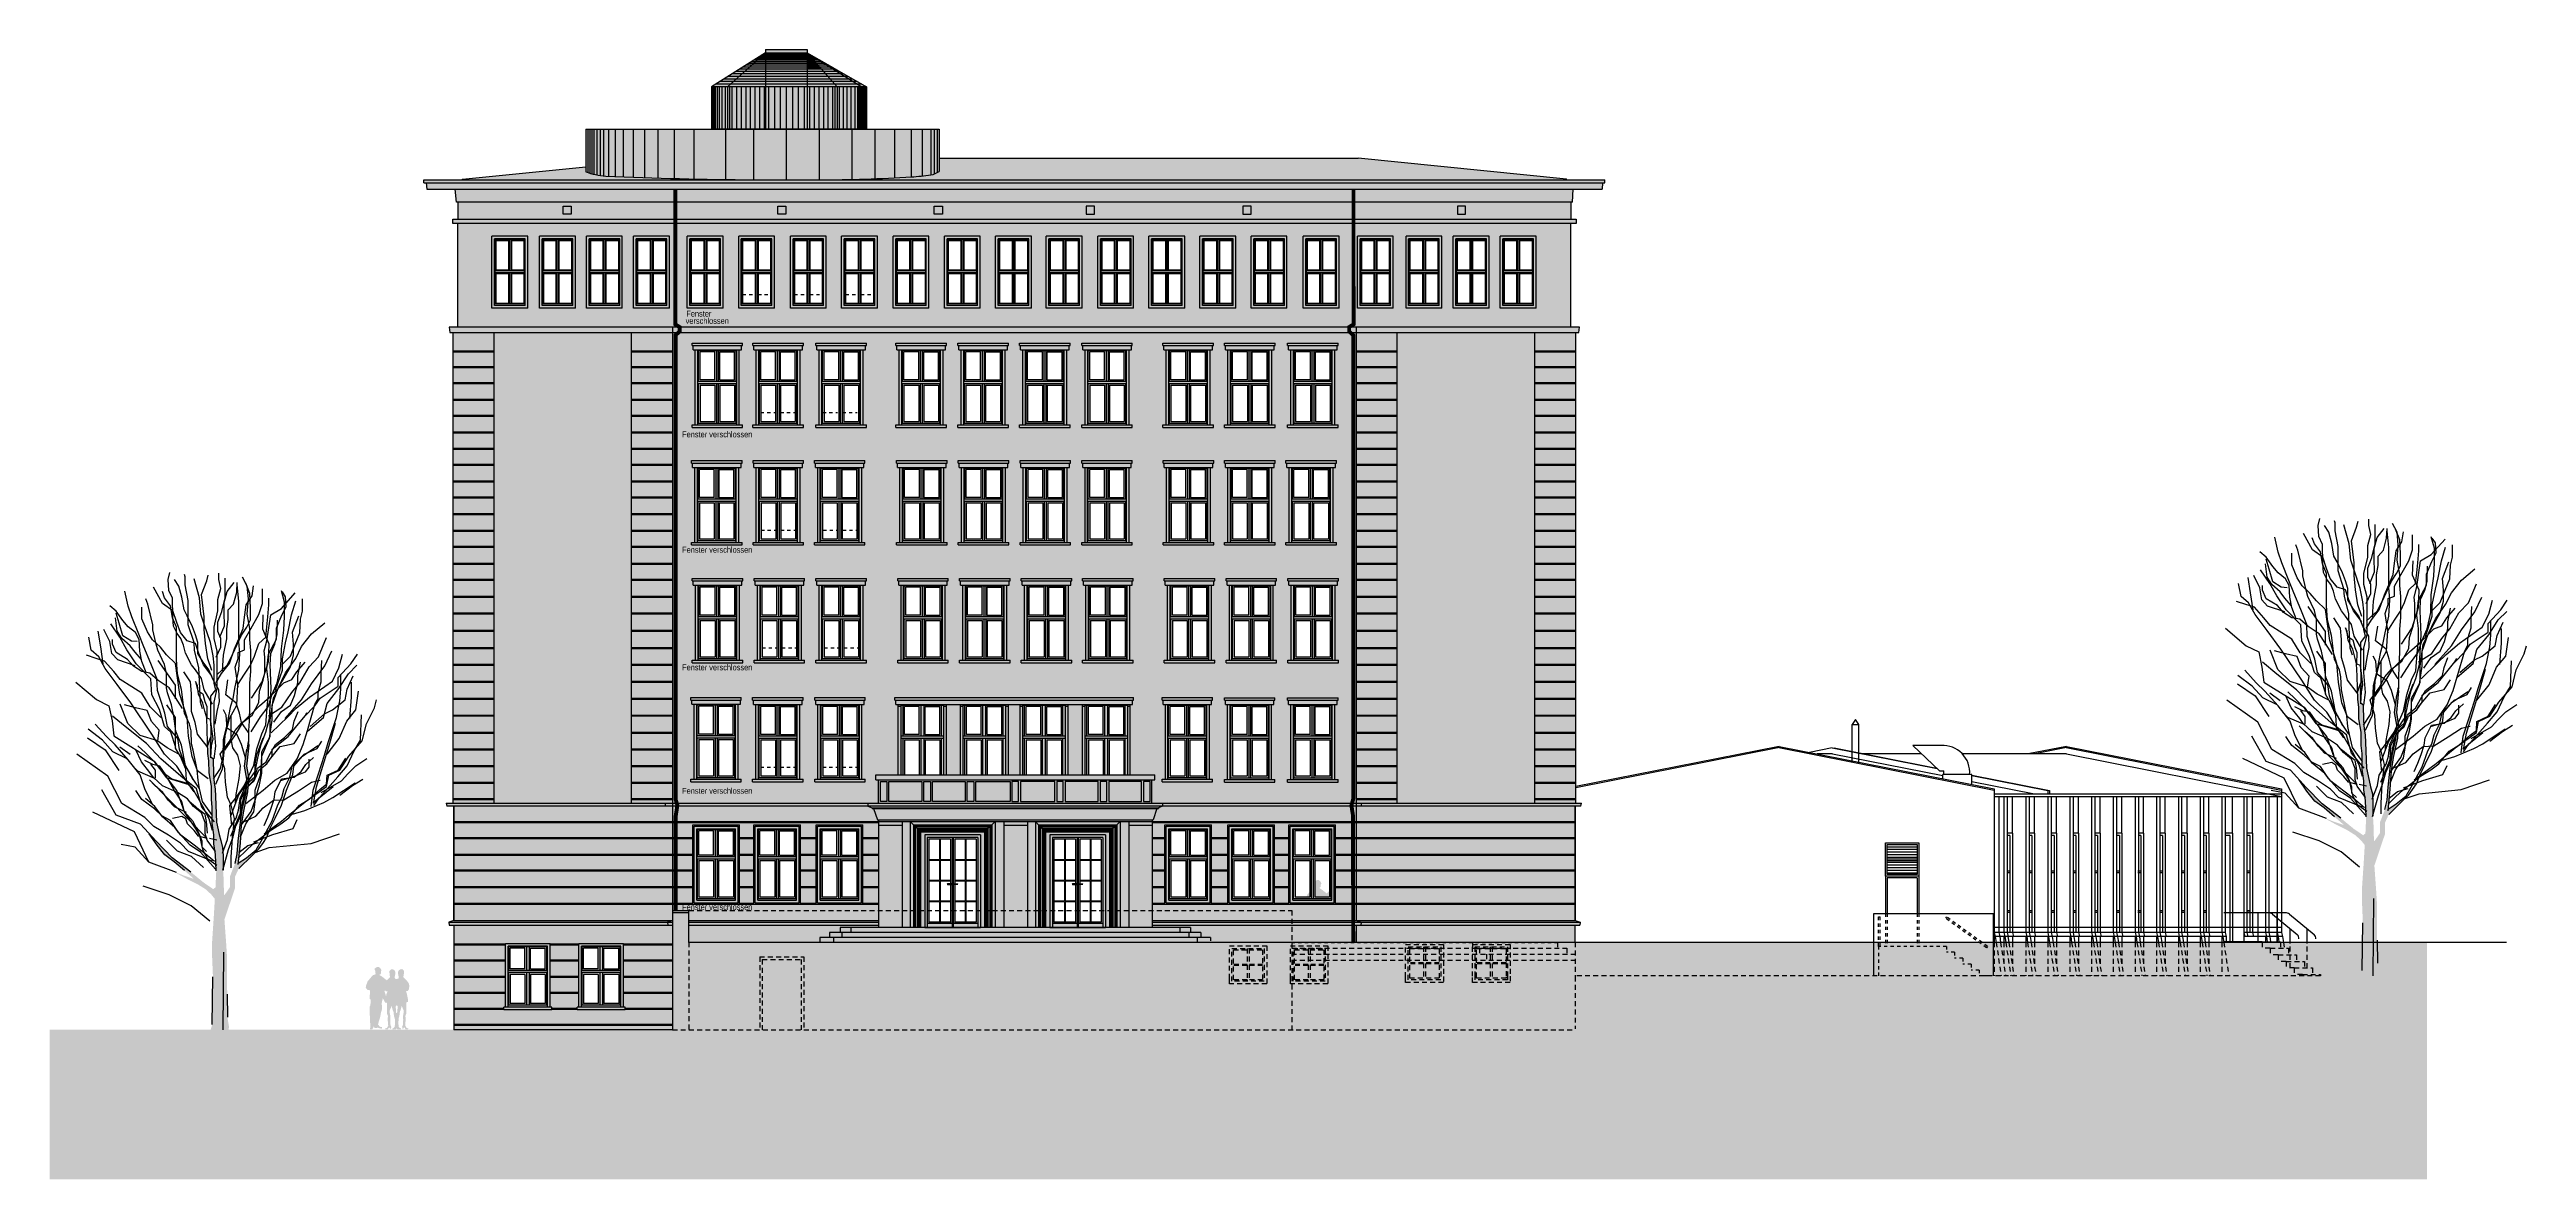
# Model space of a CAD drawing. Header units: metres. Extents: x -123.5 to -48.1, y 232.6 to 267.
import ezdxf
from ezdxf.enums import TextEntityAlignment as Align

# ---------------------------------------------------------------- set-up
doc = ezdxf.new("R2010")
doc.units = ezdxf.units.M
doc.header["$LTSCALE"] = 0.01
doc.linetypes.add('AUSGEZOGEN', pattern=[0])
doc.linetypes.add('GESTRICHELT', pattern=[9, 6, -3])
for name, color, linetype in [('A_ANSICHT', 1, 'Continuous'), ('A_Ansicht_Bibliothek', 1, 'Continuous'), ('A_Baum', 250, 'Continuous'), ('A_Fensterrahmen', 1, 'Continuous'), ('A_regenrinne', 252, 'Continuous'), ('A_Schraff_Dach', 17, 'Continuous'), ('A_Schraff_Fassade_OG', 41, 'Continuous'), ('A_Schraff_Fensterrahmen', 255, 'Continuous'), ('A_Schraff_gelände', 251, 'Continuous'), ('A_Schraff_Gewaende', 23, 'Continuous'), ('A_Schraff_Paneel', 14, 'Continuous'), ('A_Schraff_Sims', 17, 'Continuous'), ('A_Schraff_Sternwarte', 254, 'Continuous'), ('A_Schraff_Stuck', 23, 'Continuous'), ('A_Schraff_Treppe', 253, 'Continuous'), ('A_Schraff_Tür', 117, 'Continuous'), ('A_Text', 2, 'Continuous'), ('A_treppe', 3, 'Continuous'), ('FASSADE', 7, 'AUSGEZOGEN'), ('FASSADE_STRUKTUR', 2, 'AUSGEZOGEN'), ('PERSONEN', 7, 'Continuous')]:
    doc.layers.add(name, color=color, linetype=linetype)
doc.styles.add('arial-n', font='ARIALN.TTF')

# ---------------------------------------------------------------- blocks, each defined once
blk = doc.blocks.new('baum1')
at = {"layer": 'A_Baum', "linetype": 'Continuous'}
for points in [[(139.268, 243.467), (139.25, 243.747), (139.214, 244.249), (139.19, 244.589), (139.202, 244.84), (139.19, 245.267), (139.178, 245.428), (139.178, 245.757), (139.166, 245.948), (139.125, 246.109), (139.089, 246.252), (139.029, 246.536), (139.005, 247.127), (138.999, 247.306), (138.975, 247.431), (138.957, 247.634), (138.951, 247.992), (138.892, 248.046), (138.892, 248.303), (138.898, 248.5), (138.823, 248.301), (138.832, 248.118), (138.85, 247.945), (138.856, 247.67), (138.909, 247.364), (138.909, 247.061), (138.927, 246.872), (138.927, 246.72), (138.927, 246.512), (138.965, 246.247), (138.965, 246.039), (139.003, 245.793), (139.022, 245.414), (139.003, 244.998), (138.965, 244.354), (138.927, 243.787), (138.927, 243.427), (138.946, 242.973), (138.927, 241.875), (138.892, 241.744), (139.304, 241.744), (139.316, 241.822), (139.28, 242.043), (139.274, 242.574)], [(139.455, 245.018), (139.455, 245.28), (139.542, 245.471), (139.838, 245.758), (139.959, 245.879), (139.963, 245.932), (139.943, 245.898), (139.716, 245.715), (139.529, 245.596), (139.577, 246.055), (139.603, 246.464), (139.655, 246.786), (139.751, 247.23), (139.769, 247.569), (139.725, 247.822), (139.777, 248.309), (139.76, 248.388), (139.719, 248.164), (139.673, 247.822), (139.725, 247.526), (139.708, 247.212), (139.621, 246.829), (139.577, 246.533), (139.525, 246.098), (139.507, 245.802), (139.455, 245.584), (139.342, 245.297), (139.342, 245.045), (139.22, 244.867), (139.202, 244.857), (139.202, 244.84), (139.19, 244.589), (139.211, 244.295)], [(138.739, 245.139), (138.436, 245.386), (138.008, 245.712), (137.637, 246.094), (137.484, 246.262), (137.659, 246.005), (137.839, 245.78), (138.053, 245.622), (138.289, 245.42), (138.458, 245.274), (138.507, 245.228), (138.301, 245.296), (138.094, 245.379), (138.121, 245.353), (138.346, 245.229), (138.593, 245.105), (138.773, 244.993), (138.908, 244.869), (138.99, 244.767), (139.003, 244.998), (139.005, 245.034), (138.953, 244.993)]]:
    blk.add_hatch(color=256, dxfattribs=at).paths.add_polyline_path(points)
for p, q in [((137.917, 252.125), (137.953, 252.283)), ((137.929, 251.871), (137.917, 252.125)), ((138.159, 251.968), (138.062, 252.125)), ((138.305, 252.185), (138.293, 252.234)), ((138.305, 252.003), (138.305, 252.185)), ((138.633, 251.701), (138.511, 252.137)), ((138.802, 252.089), (138.839, 252.222)), ((139.081, 252.125), (139.081, 252.271)), ((139.13, 251.919), (139.081, 252.125)), ((139.227, 251.701), (139.227, 252.15)), ((139.737, 251.968), (139.627, 252.174)), ((136.997, 251.508), (136.916, 251.854)), ((137.447, 251.554), (137.401, 251.681)), ((137.563, 251.081), (137.447, 251.554)), ((137.783, 251.568), (137.577, 251.943)), ((137.829, 251.704), (137.782, 251.843)), ((138.026, 251.398), (137.783, 251.568)), ((137.967, 251.519), (137.829, 251.704)), ((138.014, 251.689), (137.929, 251.871)), ((138.026, 251.252), (138.014, 251.689)), ((138.232, 251.713), (138.159, 251.968)), ((138.281, 251.422), (138.232, 251.713)), ((138.378, 251.639), (138.305, 252.003)), ((138.378, 251.336), (138.378, 251.639)), ((138.669, 251.325), (138.633, 251.701)), ((138.681, 251.774), (138.802, 252.089)), ((138.742, 251.265), (138.681, 251.774)), ((139.057, 251.665), (139.13, 251.919)), ((139.057, 251.398), (139.057, 251.665)), ((139.154, 251.386), (139.227, 251.701)), ((139.203, 251.592), (139.276, 251.846)), ((139.203, 251.362), (139.203, 251.592)), ((139.276, 251.846), (139.433, 252.053)), ((139.3, 251.422), (139.421, 251.555)), ((139.421, 251.555), (139.494, 251.834)), ((139.494, 251.834), (139.506, 252.053)), ((139.542, 251.616), (139.506, 252.004)), ((139.542, 251.337), (139.542, 251.616)), ((139.797, 251.798), (139.7, 252.04)), ((139.712, 251.543), (139.846, 251.749)), ((139.761, 251.677), (139.737, 251.968)), ((139.737, 251.325), (139.761, 251.677)), ((139.809, 251.471), (139.797, 251.798)), ((139.846, 251.749), (139.882, 251.98)), ((140.004, 251.313), (140.088, 251.568)), ((140.088, 251.568), (140.088, 251.907)), ((140.234, 251.543), (140.234, 251.689)), ((140.594, 251.604), (140.521, 251.861)), ((140.521, 251.457), (140.839, 251.812)), ((140.619, 251.726), (140.545, 251.836)), ((140.594, 251.273), (140.594, 251.604)), ((140.631, 251.494), (140.619, 251.726)), ((140.753, 251.31), (140.851, 251.628)), ((141.011, 251.396), (141.011, 251.677)), ((136.716, 251.397), (136.57, 251.518)), ((136.8, 250.792), (136.592, 251.104)), ((136.74, 250.936), (136.703, 251.239)), ((136.873, 251.178), (136.716, 251.397)), ((136.788, 251.118), (136.716, 251.348)), ((136.873, 250.827), (136.788, 251.118)), ((136.995, 251.033), (136.873, 251.178)), ((137.164, 250.9), (136.995, 251.033)), ((137.077, 251.265), (136.997, 251.508)), ((137.239, 250.861), (137.077, 251.265)), ((137.309, 251.219), (137.309, 251.485)), ((137.436, 250.919), (137.309, 251.219)), ((137.563, 250.965), (137.563, 251.081)), ((138.013, 251.242), (137.967, 251.519)), ((138.106, 251.023), (138.013, 251.242)), ((138.111, 251.131), (138.026, 251.398)), ((138.038, 251.046), (138.026, 251.252)), ((138.123, 250.877), (138.038, 251.046)), ((138.106, 250.757), (138.106, 251.023)), ((138.196, 250.901), (138.111, 251.131)), ((138.353, 251.289), (138.281, 251.422)), ((138.475, 251.034), (138.353, 251.289)), ((138.378, 251.081), (138.378, 251.336)), ((138.511, 250.669), (138.378, 251.081)), ((138.548, 250.852), (138.475, 251.034)), ((138.742, 251.095), (138.669, 251.325)), ((138.742, 250.974), (138.742, 251.265)), ((138.887, 250.67), (138.742, 251.095)), ((138.972, 251.022), (139.057, 251.398)), ((138.972, 250.767), (138.972, 251.022)), ((139.057, 251.143), (139.154, 251.386)), ((139.057, 250.925), (139.057, 251.143)), ((139.106, 250.792), (139.215, 251.058)), ((139.215, 251.058), (139.203, 251.362)), ((139.263, 250.986), (139.3, 251.204)), ((139.263, 250.755), (139.263, 250.986)), ((139.3, 251.204), (139.3, 251.422)), ((139.542, 250.998), (139.542, 251.337)), ((139.542, 250.695), (139.542, 250.998)), ((139.542, 250.755), (139.64, 250.998)), ((139.603, 250.84), (139.724, 251.022)), ((139.64, 250.998), (139.664, 251.192)), ((139.664, 251.192), (139.712, 251.543)), ((139.676, 250.731), (139.822, 250.986)), ((139.724, 251.022), (139.809, 251.192)), ((139.797, 250.998), (139.737, 251.325)), ((139.797, 250.743), (139.797, 250.998)), ((139.809, 251.192), (139.809, 251.471)), ((139.822, 250.986), (140.004, 251.313)), ((140.092, 250.98), (140.104, 251.31)), ((140.239, 250.637), (140.092, 250.98)), ((140.161, 250.792), (140.186, 251.034)), ((140.186, 251.034), (140.21, 251.265)), ((140.19, 250.71), (140.276, 251.31)), ((140.21, 251.265), (140.234, 251.543)), ((140.276, 251.31), (140.521, 251.457)), ((140.41, 251.004), (140.533, 251.298)), ((140.41, 250.747), (140.41, 251.004)), ((140.423, 250.845), (140.435, 251.188)), ((140.533, 251.298), (140.631, 251.494)), ((140.582, 250.955), (140.594, 251.273)), ((140.68, 250.918), (140.753, 251.31)), ((140.778, 250.906), (140.925, 251.286)), ((140.949, 250.894), (140.962, 251.212)), ((140.962, 251.212), (141.011, 251.396)), ((141.219, 250.869), (141.525, 251.126)), ((136.142, 250.492), (136.084, 250.792)), ((136.315, 250.342), (136.142, 250.492)), ((136.361, 250.573), (136.303, 250.93)), ((136.419, 250.18), (136.361, 250.573)), ((136.57, 250.693), (136.436, 250.972)), ((136.618, 250.415), (136.57, 250.693)), ((136.752, 250.269), (136.618, 250.415)), ((136.631, 250.633), (136.631, 250.742)), ((136.716, 250.439), (136.631, 250.633)), ((136.982, 250.281), (136.716, 250.439)), ((136.849, 250.766), (136.74, 250.936)), ((136.962, 250.503), (136.8, 250.792)), ((137.043, 250.596), (136.849, 250.766)), ((137.067, 250.706), (136.873, 250.827)), ((137.181, 250.18), (136.962, 250.503)), ((137.152, 250.451), (137.043, 250.596)), ((137.201, 250.693), (137.067, 250.706)), ((137.298, 250.281), (137.152, 250.451)), ((137.249, 250.742), (137.164, 250.9)), ((137.355, 250.573), (137.239, 250.861)), ((137.261, 250.475), (137.249, 250.742)), ((137.31, 250.233), (137.261, 250.475)), ((137.517, 250.191), (137.355, 250.573)), ((137.551, 250.734), (137.436, 250.919)), ((137.736, 250.561), (137.551, 250.734)), ((137.632, 250.665), (137.563, 250.965)), ((137.678, 250.492), (137.632, 250.665)), ((137.829, 250.168), (137.678, 250.492)), ((137.875, 250.388), (137.736, 250.561)), ((138.106, 250.284), (138.106, 250.757)), ((138.208, 250.767), (138.123, 250.877)), ((138.353, 250.707), (138.196, 250.901)), ((138.269, 250.61), (138.208, 250.767)), ((138.317, 250.428), (138.269, 250.61)), ((138.451, 250.161), (138.317, 250.428)), ((138.548, 250.646), (138.353, 250.707)), ((138.523, 250.487), (138.511, 250.669)), ((138.62, 250.099), (138.523, 250.487)), ((138.596, 250.67), (138.548, 250.852)), ((138.62, 250.416), (138.548, 250.646)), ((138.596, 250.416), (138.596, 250.67)), ((138.717, 250.222), (138.596, 250.416)), ((138.73, 250.161), (138.62, 250.416)), ((138.778, 250.646), (138.742, 250.974)), ((138.827, 250.295), (138.778, 250.646)), ((138.948, 250.367), (138.887, 250.67)), ((139.045, 250.476), (138.972, 250.767)), ((139.021, 250.331), (139.13, 250.561)), ((139.045, 250.149), (139.045, 250.476)), ((139.13, 250.767), (139.057, 250.925)), ((139.13, 250.561), (139.13, 250.767)), ((139.191, 250.379), (139.263, 250.755)), ((139.324, 250.185), (139.445, 250.525)), ((139.397, 250.392), (139.603, 250.84)), ((139.445, 250.525), (139.542, 250.755)), ((139.53, 250.44), (139.676, 250.501)), ((139.53, 250.307), (139.53, 250.44)), ((139.567, 250.416), (139.542, 250.695)), ((139.542, 250.04), (139.567, 250.416)), ((139.676, 250.501), (139.676, 250.731)), ((139.822, 250.489), (139.797, 250.743)), ((139.822, 250.27), (139.822, 250.489)), ((139.906, 250.355), (140.004, 250.646)), ((140.004, 250.646), (140.161, 250.792)), ((140.129, 250.478), (140.19, 250.71)), ((140.141, 250.331), (140.129, 250.478)), ((140.19, 250.062), (140.227, 250.404)), ((140.227, 250.404), (140.41, 250.747)), ((140.227, 250.233), (140.239, 250.637)), ((140.264, 250.16), (140.276, 250.417)), ((140.276, 250.417), (140.374, 250.637)), ((140.374, 250.637), (140.423, 250.845)), ((140.508, 250.123), (140.521, 250.527)), ((140.521, 250.527), (140.582, 250.955)), ((140.545, 250.294), (140.619, 250.661)), ((140.619, 250.661), (140.68, 250.918)), ((140.729, 250.355), (140.839, 250.637)), ((140.802, 250.637), (140.778, 250.906)), ((140.802, 250.38), (140.802, 250.637)), ((140.839, 250.637), (140.949, 250.894)), ((140.851, 250.306), (140.986, 250.576)), ((140.986, 250.576), (141.219, 250.869)), ((141.378, 250.343), (141.562, 250.784)), ((141.525, 250.135), (141.684, 250.478)), ((141.843, 250.086), (141.929, 250.404)), ((142.125, 250.184), (142.272, 250.404)), ((136.254, 250.306), (136.036, 250.378)), ((136.449, 250.245), (136.254, 250.306)), ((136.465, 250.076), (136.315, 250.342)), ((136.667, 250.002), (136.449, 250.245)), ((136.742, 249.707), (136.465, 250.076)), ((136.813, 249.821), (136.667, 250.002)), ((137.152, 250.136), (136.752, 250.269)), ((137.116, 250.124), (136.982, 250.281)), ((137.31, 250.002), (137.116, 250.124)), ((137.517, 249.834), (137.181, 250.18)), ((137.407, 249.978), (137.31, 250.233)), ((137.492, 249.966), (137.31, 250.002)), ((137.686, 249.796), (137.492, 249.966)), ((137.655, 249.845), (137.517, 250.191)), ((137.667, 249.568), (137.655, 249.845)), ((137.941, 249.893), (137.686, 250.257)), ((137.875, 249.961), (137.829, 250.168)), ((138.083, 250.191), (137.875, 250.388)), ((137.875, 249.626), (137.875, 249.961)), ((138.087, 249.687), (137.941, 249.893)), ((138.187, 249.476), (138.083, 250.191)), ((138.129, 249.946), (138.106, 250.284)), ((138.221, 249.588), (138.129, 249.946)), ((138.429, 249.764), (138.279, 249.995)), ((138.548, 250.04), (138.451, 250.161)), ((138.681, 249.846), (138.548, 250.04)), ((138.633, 249.772), (138.62, 250.099)), ((138.742, 249.579), (138.681, 249.846)), ((138.851, 250.04), (138.717, 250.222)), ((138.924, 249.907), (138.73, 250.161)), ((138.924, 250.028), (138.827, 250.295)), ((138.948, 249.81), (138.851, 250.04)), ((138.972, 250.149), (138.948, 250.367)), ((138.972, 249.919), (138.972, 250.149)), ((138.972, 249.725), (138.972, 249.919)), ((139.021, 249.749), (139.142, 249.955)), ((139.033, 249.931), (139.276, 250.149)), ((139.045, 249.87), (139.045, 250.149)), ((139.045, 249.616), (139.045, 249.87)), ((139.142, 249.955), (139.324, 250.185)), ((139.166, 250.016), (139.191, 250.379)), ((139.276, 250.149), (139.397, 250.392)), ((139.458, 250.101), (139.53, 250.307)), ((139.53, 249.652), (139.458, 250.101)), ((139.458, 249.652), (139.542, 250.04)), ((139.518, 249.701), (139.676, 249.943)), ((139.676, 249.943), (139.809, 250.149)), ((139.797, 249.737), (139.822, 250.004)), ((139.809, 250.149), (139.906, 250.355)), ((139.822, 250.004), (139.822, 250.27)), ((140.08, 249.768), (140.227, 250.233)), ((140.104, 249.805), (140.141, 249.964)), ((140.141, 249.964), (140.141, 250.331)), ((140.227, 249.756), (140.19, 250.062)), ((140.288, 249.609), (140.264, 250.16)), ((140.386, 249.572), (140.545, 250.037)), ((140.423, 249.743), (140.508, 250.123)), ((140.447, 249.621), (140.619, 249.976)), ((140.472, 249.658), (140.729, 250.111)), ((140.533, 250.16), (140.729, 250.355)), ((140.545, 250.037), (140.545, 250.294)), ((140.619, 249.976), (140.851, 250.306)), ((140.729, 250.111), (140.802, 250.38)), ((140.766, 249.817), (140.876, 250)), ((140.876, 250), (141.072, 250.221)), ((140.9, 249.903), (140.962, 250.221)), ((140.9, 249.743), (140.9, 249.903)), ((140.949, 249.743), (141.158, 250.111)), ((141.158, 250.111), (141.378, 250.343)), ((141.219, 249.719), (141.525, 250.135)), ((141.439, 249.976), (141.452, 250.258)), ((141.439, 249.768), (141.439, 249.976)), ((141.696, 249.78), (141.843, 250.086)), ((141.831, 249.866), (142.125, 250.184)), ((141.831, 249.67), (141.831, 249.866)), ((141.843, 249.609), (142.064, 249.952)), ((141.892, 249.597), (141.892, 249.927)), ((142.039, 249.595), (142.174, 249.901)), ((142.064, 249.952), (142.26, 250.147)), ((135.786, 249.76), (136.262, 249.356)), ((136.262, 249.356), (136.551, 249.212)), ((137.054, 249.279), (136.742, 249.707)), ((137.08, 249.651), (136.813, 249.821)), ((137.54, 248.563), (137.054, 249.279)), ((137.31, 249.505), (137.08, 249.651)), ((137.504, 249.19), (137.31, 249.505)), ((137.54, 249.464), (137.517, 249.834)), ((137.713, 249.129), (137.54, 249.464)), ((137.759, 249.291), (137.667, 249.568)), ((137.941, 249.627), (137.686, 249.796)), ((137.84, 249.048), (137.759, 249.291)), ((137.898, 249.51), (137.875, 249.626)), ((137.99, 249.233), (137.898, 249.51)), ((138.087, 249.408), (137.941, 249.627)), ((138.087, 249.372), (138.087, 249.687)), ((138.244, 249.154), (138.087, 249.408)), ((138.349, 248.944), (138.187, 249.476)), ((138.291, 249.045), (138.221, 249.588)), ((138.453, 249.499), (138.429, 249.764)), ((138.453, 249.083), (138.453, 249.499)), ((138.545, 249.771), (138.6, 249.57)), ((138.587, 249.682), (138.545, 249.771)), ((138.611, 249.479), (138.587, 249.682)), ((138.6, 249.57), (138.712, 249.491)), ((138.712, 249.276), (138.611, 249.479)), ((138.657, 249.299), (138.633, 249.772)), ((138.705, 249.142), (138.657, 249.299)), ((138.712, 249.491), (138.76, 249.312)), ((138.76, 249.091), (138.712, 249.276)), ((138.936, 249.252), (138.742, 249.579)), ((138.76, 249.312), (138.808, 249.198)), ((138.899, 249.434), (139.009, 249.579)), ((138.899, 249.288), (138.899, 249.434)), ((138.899, 249.022), (138.899, 249.288)), ((139.081, 249.579), (138.948, 249.81)), ((139.009, 249.579), (138.972, 249.725)), ((138.972, 249.3), (139.045, 249.616)), ((138.972, 248.997), (138.972, 249.3)), ((139.045, 249.082), (139.094, 249.313)), ((139.094, 249.313), (139.081, 249.579)), ((139.239, 249.47), (139.288, 249.81)), ((139.482, 249.276), (139.239, 249.47)), ((139.36, 249.216), (139.409, 249.385)), ((139.409, 249.385), (139.458, 249.652)), ((139.555, 249.046), (139.482, 249.276)), ((139.494, 249.228), (139.518, 249.701)), ((139.797, 249.567), (139.797, 249.737)), ((139.797, 249.41), (139.797, 249.567)), ((139.797, 249.216), (139.797, 249.41)), ((139.835, 249.389), (140.08, 249.768)), ((139.847, 248.997), (140.006, 249.291)), ((140.006, 249.291), (140.019, 249.548)), ((140.019, 249.548), (140.104, 249.805)), ((140.019, 249.217), (140.251, 249.413)), ((140.166, 248.777), (140.202, 249.266)), ((140.202, 249.266), (140.227, 249.45)), ((140.215, 249.193), (140.312, 249.486)), ((140.227, 249.45), (140.227, 249.756)), ((140.251, 249.413), (140.582, 249.743)), ((140.251, 248.923), (140.288, 249.609)), ((140.264, 248.887), (140.337, 249.389)), ((140.312, 249.486), (140.423, 249.743)), ((140.312, 249.229), (140.447, 249.621)), ((140.337, 249.389), (140.472, 249.658)), ((140.533, 249.18), (140.766, 249.523)), ((140.582, 249.743), (140.766, 249.817)), ((140.606, 248.923), (140.986, 249.352)), ((140.729, 249.229), (140.827, 249.45)), ((140.766, 249.523), (140.949, 249.743)), ((140.827, 249.45), (140.9, 249.743)), ((140.864, 249.156), (141.17, 249.413)), ((140.986, 249.352), (141.219, 249.719)), ((141.17, 249.413), (141.696, 249.78)), ((141.292, 249.217), (141.415, 249.389)), ((141.292, 249.242), (141.366, 249.376)), ((141.366, 249.523), (141.439, 249.768)), ((141.366, 249.376), (141.366, 249.523)), ((141.415, 249.389), (141.831, 249.67)), ((141.488, 248.948), (141.574, 249.266)), ((141.574, 249.266), (141.843, 249.609)), ((141.696, 249.118), (141.99, 249.351)), ((141.794, 248.948), (141.868, 249.327)), ((141.868, 249.327), (141.892, 249.597)), ((141.99, 249.351), (142.039, 249.595)), ((142.101, 248.923), (142.137, 249.413)), ((142.137, 249.413), (142.137, 249.756)), ((142.235, 249.119), (142.297, 249.548)), ((142.664, 249.168), (142.713, 249.352)), ((136.491, 248.504), (136.23, 248.794)), ((136.551, 249.212), (136.623, 248.865)), ((136.623, 248.865), (136.667, 248.519)), ((136.962, 248.704), (136.631, 248.975)), ((136.985, 248.808), (136.811, 249.255)), ((137.164, 249.166), (136.91, 249.239)), ((137.414, 248.343), (136.962, 248.704)), ((137.273, 248.533), (136.985, 248.808)), ((137.431, 249.105), (137.164, 249.166)), ((137.528, 248.851), (137.431, 249.105)), ((137.747, 248.948), (137.504, 249.19)), ((137.71, 248.657), (137.528, 248.851)), ((137.829, 248.737), (137.713, 249.129)), ((137.979, 248.61), (137.829, 248.737)), ((137.898, 248.737), (137.84, 249.048)), ((138.083, 248.944), (137.886, 249.233)), ((138.141, 248.459), (137.898, 248.737)), ((138.048, 248.979), (137.99, 249.233)), ((138.094, 248.633), (138.048, 248.979)), ((138.083, 248.737), (138.083, 248.944)), ((138.083, 248.517), (138.083, 248.737)), ((138.406, 248.791), (138.291, 249.045)), ((138.383, 248.517), (138.349, 248.944)), ((138.441, 248.641), (138.406, 248.791)), ((138.533, 248.829), (138.453, 249.083)), ((138.591, 248.563), (138.533, 248.829)), ((138.802, 248.936), (138.76, 249.091)), ((138.808, 249.198), (138.802, 248.936)), ((138.802, 248.936), (138.88, 248.906)), ((138.814, 248.661), (138.802, 248.936)), ((138.88, 248.906), (138.898, 248.697)), ((138.898, 248.697), (138.898, 248.5)), ((138.899, 248.852), (138.899, 249.022)), ((138.948, 248.452), (138.899, 248.852)), ((138.972, 248.743), (138.972, 248.997)), ((139.009, 248.282), (138.972, 248.743)), ((138.996, 248.791), (139.045, 249.082)), ((139.247, 248.997), (139.186, 249.119)), ((139.191, 248.44), (139.276, 248.779)), ((139.227, 248.537), (139.324, 248.925)), ((139.271, 248.703), (139.247, 248.997)), ((139.504, 248.544), (139.271, 248.703)), ((139.276, 248.779), (139.36, 249.216)), ((139.324, 248.925), (139.494, 249.228)), ((139.369, 248.691), (139.369, 248.997)), ((139.455, 248.642), (139.602, 248.813)), ((139.467, 248.544), (139.651, 248.85)), ((139.603, 248.828), (139.555, 249.046)), ((139.602, 248.813), (139.847, 248.997)), ((139.761, 248.597), (139.603, 248.828)), ((139.651, 248.85), (140.019, 249.217)), ((139.773, 248.646), (139.785, 248.864)), ((139.785, 248.864), (139.797, 249.216)), ((139.823, 248.617), (140.043, 248.96)), ((140.043, 248.96), (140.215, 249.193)), ((140.068, 248.569), (140.166, 248.777)), ((140.166, 248.605), (140.251, 248.923)), ((140.227, 248.985), (140.533, 249.18)), ((140.251, 248.471), (140.312, 248.887)), ((140.264, 248.507), (140.264, 248.887)), ((140.288, 248.593), (140.668, 248.96)), ((140.312, 248.887), (140.312, 249.229)), ((140.349, 248.838), (140.521, 249.083)), ((140.521, 249.083), (140.729, 249.229)), ((140.668, 248.96), (140.864, 249.156)), ((140.677, 248.511), (140.846, 248.714)), ((140.778, 248.671), (140.82, 248.857)), ((140.82, 248.857), (140.905, 249.086)), ((140.846, 248.714), (141.066, 248.984)), ((141.047, 248.96), (141.292, 249.217)), ((141.066, 248.984), (141.108, 249.06)), ((141.121, 248.642), (141.292, 249.242)), ((141.121, 248.63), (141.488, 248.948)), ((141.182, 248.739), (141.513, 249.032)), ((141.513, 249.032), (141.696, 249.118)), ((141.599, 248.373), (141.794, 248.948)), ((141.623, 248.299), (141.77, 248.813)), ((141.856, 248.458), (142.027, 248.862)), ((142.027, 248.862), (142.235, 249.119)), ((142.346, 248.42), (142.37, 249.008)), ((142.382, 248.409), (142.48, 248.801)), ((142.48, 248.801), (142.664, 249.168)), ((136.06, 248.476), (136.465, 248.202)), ((136.4, 248.423), (136.069, 248.674)), ((136.641, 248.153), (136.4, 248.423)), ((136.465, 248.202), (136.782, 247.725)), ((136.691, 248.313), (136.491, 248.504)), ((136.972, 247.992), (136.641, 248.153)), ((136.667, 248.519), (137.591, 247.942)), ((136.992, 247.972), (136.691, 248.313)), ((137.043, 248.09), (136.8, 248.263)), ((137.297, 247.925), (137.17, 248.202)), ((137.389, 248.133), (137.216, 248.294)), ((137.678, 248.404), (137.273, 248.533)), ((137.609, 247.913), (137.389, 248.133)), ((137.745, 247.992), (137.414, 248.343)), ((137.829, 248.102), (137.54, 248.563)), ((137.674, 248.402), (137.71, 248.657)), ((137.892, 248.244), (137.674, 248.402)), ((138.147, 248.111), (137.892, 248.244)), ((138.094, 248.252), (137.979, 248.61)), ((138.083, 248.24), (138.083, 248.517)), ((138.198, 248.044), (138.083, 248.24)), ((138.221, 248.309), (138.094, 248.633)), ((138.175, 248.205), (138.141, 248.459)), ((138.302, 247.859), (138.175, 248.205)), ((138.314, 247.836), (138.221, 248.309)), ((138.464, 248.044), (138.383, 248.517)), ((138.453, 248.341), (138.441, 248.641)), ((138.487, 248.19), (138.453, 248.341)), ((138.58, 247.74), (138.487, 248.19)), ((138.811, 248.275), (138.591, 248.563)), ((138.82, 248.368), (138.814, 248.661)), ((138.832, 248.118), (138.82, 248.368)), ((138.823, 248.301), (138.898, 248.5)), ((138.898, 248.5), (138.823, 248.301)), ((138.898, 248.5), (138.892, 248.303)), ((138.892, 248.303), (138.892, 248.046)), ((138.899, 248.015), (138.912, 248.294)), ((138.912, 248.294), (138.948, 248.452)), ((138.972, 247.991), (139.009, 248.282)), ((139.112, 248.103), (139.32, 248.385)), ((139.166, 247.761), (139.203, 248.149)), ((139.178, 248.052), (139.191, 248.44)), ((139.203, 248.149), (139.227, 248.537)), ((139.222, 248.189), (139.467, 248.544)), ((139.32, 248.385), (139.455, 248.642)), ((139.369, 248.446), (139.369, 248.691)), ((139.406, 248.25), (139.369, 248.446)), ((139.516, 248.079), (139.406, 248.25)), ((139.602, 248.324), (139.504, 248.544)), ((139.7, 247.993), (139.602, 248.324)), ((139.673, 247.822), (139.725, 248.214)), ((139.76, 248.388), (139.716, 248.153)), ((139.725, 247.822), (139.777, 248.309)), ((139.777, 248.309), (139.76, 248.388)), ((139.773, 248.367), (139.773, 248.646)), ((139.884, 247.846), (139.957, 248.226)), ((139.957, 248.226), (140.068, 248.569)), ((139.957, 248.086), (140.104, 248.478)), ((139.982, 248.006), (140.055, 248.324)), ((140.055, 248.324), (140.166, 248.605)), ((140.068, 248.152), (140.264, 248.507)), ((140.068, 248.054), (140.251, 248.471)), ((140.068, 247.932), (140.068, 248.152)), ((140.215, 247.932), (140.496, 248.275)), ((140.271, 248.122), (140.389, 248.325)), ((140.313, 248.215), (140.677, 248.511)), ((140.313, 248.055), (140.313, 248.215)), ((140.389, 248.325), (140.592, 248.486)), ((140.496, 248.275), (140.815, 248.348)), ((140.592, 248.486), (140.778, 248.671)), ((140.815, 248.348), (140.962, 248.569)), ((140.888, 247.993), (141.023, 248.324)), ((141.006, 248.057), (141.363, 248.301)), ((141.023, 248.324), (141.121, 248.642)), ((141.049, 248.101), (141.346, 248.231)), ((141.329, 247.345), (141.623, 248.299)), ((141.346, 248.231), (141.45, 248.397)), ((141.513, 248.079), (141.599, 248.373)), ((141.574, 248.103), (141.856, 248.458)), ((142.039, 247.833), (142.199, 248.176)), ((142.076, 248.054), (142.382, 248.409)), ((142.199, 248.176), (142.346, 248.42)), ((137.273, 247.621), (136.992, 247.972)), ((137.216, 247.706), (137.101, 247.821)), ((137.621, 247.532), (137.216, 247.706)), ((137.384, 247.281), (137.273, 247.621)), ((137.493, 247.682), (137.297, 247.925)), ((137.563, 247.859), (137.378, 247.951)), ((137.574, 247.567), (137.493, 247.682)), ((137.621, 247.729), (137.517, 247.867)), ((137.725, 247.824), (137.563, 247.859)), ((137.782, 247.371), (137.574, 247.567)), ((137.591, 247.942), (137.866, 247.567)), ((137.782, 247.694), (137.609, 247.913)), ((137.621, 247.555), (137.621, 247.729)), ((137.863, 247.628), (137.725, 247.824)), ((138.206, 247.591), (137.745, 247.992)), ((138.117, 247.267), (137.782, 247.694)), ((138.117, 247.824), (137.829, 248.102)), ((138.002, 247.524), (137.863, 247.628)), ((137.866, 247.567), (138.414, 247.393)), ((138.337, 247.478), (138.117, 247.824)), ((138.325, 247.755), (138.198, 248.044)), ((138.567, 247.301), (138.206, 247.591)), ((138.487, 247.513), (138.302, 247.859)), ((138.487, 247.524), (138.314, 247.836)), ((138.337, 247.513), (138.325, 247.755)), ((138.591, 247.72), (138.464, 248.044)), ((138.603, 247.498), (138.58, 247.74)), ((138.834, 247.536), (138.591, 247.72)), ((138.85, 247.945), (138.832, 248.118)), ((138.856, 247.67), (138.85, 247.945)), ((138.909, 247.364), (138.856, 247.67)), ((138.892, 248.046), (138.951, 247.992)), ((138.951, 247.992), (138.957, 247.634)), ((138.957, 247.634), (138.975, 247.431)), ((138.96, 247.53), (139.118, 247.773)), ((139.009, 247.409), (139.166, 247.761)), ((139.222, 247.761), (139.112, 248.103)), ((139.118, 247.773), (139.178, 248.052)), ((139.235, 247.455), (139.222, 247.761)), ((139.578, 247.834), (139.516, 248.079)), ((139.541, 247.161), (139.921, 247.7)), ((139.553, 247.54), (139.578, 247.834)), ((139.663, 247.369), (139.884, 247.846)), ((139.725, 247.526), (139.673, 247.822)), ((139.721, 247.412), (139.907, 247.581)), ((139.769, 247.569), (139.725, 247.822)), ((139.751, 247.23), (139.769, 247.569)), ((139.899, 247.488), (140, 247.733)), ((139.907, 247.581), (139.975, 247.776)), ((139.908, 247.536), (139.921, 247.878)), ((139.921, 247.878), (139.957, 248.086)), ((139.921, 247.7), (139.982, 248.006)), ((139.921, 247.271), (140.043, 247.614)), ((139.975, 247.776), (140.161, 247.919)), ((140, 247.733), (140.186, 247.877)), ((140.019, 247.394), (140.068, 247.663)), ((140.043, 247.614), (140.055, 247.761)), ((140.055, 247.761), (140.068, 248.054)), ((140.068, 247.663), (140.068, 247.932)), ((140.161, 247.919), (140.271, 248.122)), ((140.186, 247.877), (140.313, 248.055)), ((140.374, 247.504), (140.655, 247.663)), ((140.507, 247.497), (140.846, 247.598)), ((140.524, 247.53), (140.82, 247.573)), ((140.588, 247.308), (140.718, 247.569)), ((140.64, 247.273), (140.788, 247.63)), ((140.655, 247.663), (140.888, 247.993)), ((140.718, 247.569), (140.771, 247.822)), ((140.771, 247.822), (141.049, 248.101)), ((140.788, 247.63), (140.806, 247.822)), ((140.806, 247.822), (141.006, 248.057)), ((140.82, 247.573), (140.981, 247.7)), ((140.846, 247.598), (141.074, 247.691)), ((140.981, 247.7), (141.083, 247.86)), ((141.074, 247.691), (141.159, 247.801)), ((141.083, 247.86), (141.26, 248.021)), ((141.159, 247.801), (141.159, 247.987)), ((141.256, 247.271), (141.378, 247.651)), ((141.354, 247.05), (141.819, 247.576)), ((141.378, 247.651), (141.513, 248.079)), ((141.562, 247.357), (141.611, 247.614)), ((141.562, 247.406), (141.574, 247.614)), ((141.574, 247.614), (141.831, 247.736)), ((141.611, 247.614), (141.868, 247.736)), ((141.819, 247.576), (142.039, 247.833)), ((141.831, 247.736), (142.003, 248.006)), ((141.868, 247.736), (142.076, 248.054)), ((141.905, 247.49), (142.052, 247.649)), ((142.052, 247.649), (142.235, 247.833)), ((142.235, 247.833), (142.493, 248.004)), ((137.309, 247.059), (137.17, 247.267)), ((137.597, 246.839), (137.309, 247.059)), ((137.554, 246.95), (137.384, 247.281)), ((137.609, 246.897), (137.389, 247.082)), ((137.482, 247.509), (138.811, 246.158)), ((137.609, 247.382), (137.482, 247.509)), ((137.794, 247.221), (137.609, 247.382)), ((138.129, 247.221), (137.782, 247.371)), ((137.921, 247.036), (137.794, 247.221)), ((138.06, 246.886), (137.921, 247.036)), ((138.059, 247.253), (137.924, 247.51)), ((138.337, 247.432), (138.002, 247.524)), ((138.23, 247.008), (138.059, 247.253)), ((138.291, 246.77), (138.117, 247.267)), ((138.36, 247.07), (138.129, 247.221)), ((138.292, 246.776), (138.23, 247.008)), ((138.51, 247.236), (138.337, 247.478)), ((138.476, 247.316), (138.337, 247.432)), ((138.499, 246.897), (138.36, 247.07)), ((138.541, 246.887), (138.399, 247.013)), ((138.707, 246.912), (138.476, 247.316)), ((138.626, 247.316), (138.487, 247.524)), ((138.688, 246.88), (138.567, 247.301)), ((138.637, 247.313), (138.603, 247.498)), ((138.707, 247.013), (138.637, 247.313)), ((138.938, 246.689), (138.707, 247.013)), ((138.909, 247.061), (138.909, 247.364)), ((138.927, 246.872), (138.909, 247.061)), ((138.909, 247.061), (138.909, 247.061)), ((138.975, 247.431), (138.999, 247.306)), ((138.999, 247.306), (139.005, 247.127)), ((139.005, 247.127), (139.029, 246.536)), ((139.284, 247.112), (139.235, 247.455)), ((139.369, 246.929), (139.284, 247.112)), ((139.333, 246.916), (139.492, 247.112)), ((139.369, 246.696), (139.541, 247.161)), ((139.467, 246.977), (139.48, 247.173)), ((139.48, 247.173), (139.553, 247.54)), ((139.492, 247.112), (139.663, 247.369)), ((139.535, 246.812), (139.569, 247.083)), ((139.569, 247.083), (139.721, 247.412)), ((139.577, 246.668), (139.636, 247.015)), ((139.578, 246.74), (139.59, 247.058)), ((139.59, 247.058), (139.737, 247.34)), ((139.621, 246.829), (139.708, 247.212)), ((139.636, 247.015), (139.712, 247.319)), ((139.655, 246.786), (139.751, 247.23)), ((139.7, 246.965), (140.104, 247.271)), ((139.708, 247.212), (139.725, 247.526)), ((139.712, 247.319), (139.899, 247.488)), ((139.737, 247.34), (139.908, 247.536)), ((139.823, 246.782), (139.921, 247.039)), ((139.884, 246.769), (139.921, 247.002)), ((139.921, 247.039), (140.019, 247.394)), ((139.921, 247.002), (139.921, 247.271)), ((140.104, 247.271), (140.374, 247.504)), ((140.104, 246.867), (140.337, 247.039)), ((140.288, 246.854), (140.355, 247.066)), ((140.337, 247.039), (140.582, 247.051)), ((140.355, 247.066), (140.381, 247.235)), ((140.381, 247.235), (140.524, 247.53)), ((140.44, 246.934), (140.535, 247.099)), ((140.527, 246.925), (140.64, 247.273)), ((140.535, 247.099), (140.588, 247.308)), ((140.582, 247.051), (140.913, 247.259)), ((140.631, 246.647), (141.072, 247.002)), ((140.913, 247.259), (141.219, 247.455)), ((140.937, 246.929), (141.158, 247.063)), ((141.06, 246.805), (141.501, 246.988)), ((141.072, 247.002), (141.562, 247.357)), ((141.158, 247.063), (141.415, 247.296)), ((141.207, 246.892), (141.256, 247.271)), ((141.219, 247.455), (141.415, 247.504)), ((141.25, 246.976), (141.433, 247.132)), ((141.267, 246.915), (141.389, 247.098)), ((141.268, 247.002), (141.329, 247.345)), ((141.389, 247.098), (141.712, 247.359)), ((141.415, 247.296), (141.562, 247.406)), ((141.439, 247.221), (141.905, 247.49)), ((141.501, 246.988), (141.709, 247.099)), ((141.709, 247.099), (142.223, 247.441)), ((141.868, 247.16), (142.162, 247.38)), ((142.162, 247.38), (142.395, 247.527)), ((137.378, 246.643), (136.846, 246.967)), ((137.637, 246.094), (137.277, 246.488)), ((137.586, 246.435), (137.378, 246.643)), ((137.921, 246.239), (137.586, 246.435)), ((137.771, 246.678), (137.597, 246.839)), ((137.782, 246.655), (137.609, 246.897)), ((137.967, 246.574), (137.771, 246.678)), ((138.071, 246.412), (137.782, 246.655)), ((138.152, 246.297), (137.967, 246.574)), ((138.233, 246.666), (138.013, 246.62)), ((138.337, 246.759), (138.06, 246.886)), ((138.21, 246.239), (138.071, 246.412)), ((138.325, 246.609), (138.233, 246.666)), ((138.487, 246.551), (138.291, 246.77)), ((138.561, 246.372), (138.292, 246.776)), ((138.36, 246.493), (138.325, 246.609)), ((138.51, 246.343), (138.36, 246.493)), ((138.614, 246.828), (138.476, 246.943)), ((138.614, 246.308), (138.487, 246.551)), ((138.684, 246.747), (138.499, 246.897)), ((138.765, 246.712), (138.614, 246.828)), ((138.765, 246.528), (138.684, 246.747)), ((138.979, 246.539), (138.688, 246.88)), ((138.857, 246.612), (138.707, 246.912)), ((138.799, 246.551), (138.765, 246.712)), ((138.765, 246.274), (138.765, 246.528)), ((138.822, 246.285), (138.799, 246.551)), ((138.938, 246.346), (138.857, 246.612)), ((138.927, 246.72), (138.927, 246.872)), ((138.927, 246.512), (138.927, 246.72)), ((138.965, 246.247), (138.927, 246.512)), ((139.029, 246.536), (139.089, 246.252)), ((139.323, 246.373), (139.484, 246.626)), ((139.382, 246.451), (139.333, 246.916)), ((139.357, 246.213), (139.492, 246.531)), ((139.443, 246.623), (139.369, 246.929)), ((139.394, 246.17), (139.443, 246.623)), ((139.408, 246.195), (139.476, 246.44)), ((139.476, 246.44), (139.577, 246.668)), ((139.484, 246.626), (139.535, 246.812)), ((139.492, 246.531), (139.578, 246.74)), ((139.525, 246.098), (139.577, 246.533)), ((139.577, 246.533), (139.621, 246.829)), ((139.577, 246.055), (139.603, 246.464)), ((139.578, 246.439), (139.823, 246.782)), ((139.578, 246.194), (139.7, 246.5)), ((139.603, 246.464), (139.655, 246.786)), ((139.676, 246.549), (139.933, 246.671)), ((139.7, 246.5), (139.884, 246.769)), ((139.933, 246.671), (140.104, 246.867)), ((140.127, 246.457), (140.211, 246.652)), ((140.129, 246.268), (140.521, 246.561)), ((140.17, 246.316), (140.309, 246.568)), ((140.211, 246.652), (140.288, 246.854)), ((140.265, 246.394), (140.379, 246.629)), ((140.276, 246.353), (140.508, 246.5)), ((140.309, 246.568), (140.44, 246.934)), ((140.379, 246.629), (140.527, 246.925)), ((140.508, 246.5), (140.692, 246.635)), ((140.521, 246.561), (140.631, 246.647)), ((140.692, 246.635), (140.937, 246.929)), ((140.778, 246.719), (141.06, 246.805)), ((140.79, 246.389), (140.888, 246.597)), ((137.659, 246.005), (137.481, 246.266)), ((137.493, 246.244), (137.481, 246.266)), ((138.008, 245.712), (137.637, 246.094)), ((137.839, 245.78), (137.659, 246.005)), ((138.129, 245.87), (137.875, 246.124)), ((138.198, 246.054), (137.921, 246.239)), ((138.453, 245.743), (138.129, 245.87)), ((138.418, 246.008), (138.152, 246.297)), ((138.383, 245.858), (138.198, 246.054)), ((138.51, 246.008), (138.21, 246.239)), ((138.926, 245.639), (138.383, 245.858)), ((138.661, 245.846), (138.418, 246.008)), ((138.614, 246.216), (138.51, 246.343)), ((138.73, 245.835), (138.51, 246.008)), ((138.647, 246.225), (138.561, 246.372)), ((138.695, 246.1), (138.614, 246.308)), ((138.811, 246.158), (138.614, 246.216)), ((138.684, 246.041), (138.647, 246.225)), ((139.007, 245.454), (138.661, 245.846)), ((138.72, 245.882), (138.684, 246.041)), ((138.695, 245.962), (138.695, 246.1)), ((138.799, 245.858), (138.695, 245.962)), ((138.831, 245.686), (138.72, 245.882)), ((138.811, 246.124), (138.765, 246.274)), ((139.007, 245.858), (138.811, 246.124)), ((139.032, 246.123), (138.863, 246.161)), ((138.965, 246.039), (138.965, 246.247)), ((139.003, 245.793), (138.965, 246.039)), ((139.089, 246.252), (139.125, 246.109)), ((139.125, 246.109), (139.166, 245.948)), ((139.163, 245.823), (139.281, 246.136)), ((139.166, 245.948), (139.178, 245.757)), ((139.171, 245.426), (139.306, 245.908)), ((139.281, 246.136), (139.323, 246.373)), ((139.306, 245.908), (139.408, 246.195)), ((139.369, 245.729), (139.394, 246.17)), ((139.507, 245.802), (139.525, 246.098)), ((139.525, 245.558), (139.577, 246.055)), ((139.529, 245.705), (139.7, 245.876)), ((139.543, 245.84), (139.746, 246.001)), ((139.7, 245.876), (139.872, 246.035)), ((139.716, 245.715), (139.943, 245.898)), ((139.746, 246.001), (139.992, 246.068)), ((139.838, 245.758), (139.995, 245.915)), ((139.872, 246.035), (140.276, 246.353)), ((139.884, 246.083), (140.325, 246.254)), ((139.921, 245.838), (140.239, 245.948)), ((139.943, 245.898), (140.056, 246.098)), ((139.995, 245.915), (140.091, 246.046)), ((140.056, 246.098), (140.17, 246.316)), ((140.091, 246.046), (140.178, 246.176)), ((140.178, 246.176), (140.265, 246.394)), ((140.325, 246.254), (140.79, 246.389)), ((138.053, 245.622), (137.839, 245.78)), ((138.436, 245.386), (138.008, 245.712)), ((138.289, 245.42), (138.053, 245.622)), ((138.73, 245.489), (138.453, 245.743)), ((138.984, 245.627), (138.73, 245.835)), ((139.039, 245.539), (138.831, 245.686)), ((139.022, 245.414), (139.003, 245.793)), ((139.178, 245.757), (139.178, 245.428)), ((139.369, 245.484), (139.369, 245.729)), ((139.455, 245.584), (139.507, 245.802)), ((139.525, 245.593), (139.716, 245.715)), ((139.542, 245.471), (139.838, 245.758)), ((139.183, 241.756), (139.198, 243.538)), ((138.927, 241.875), (138.946, 242.973)), ((139.274, 242.574), (139.28, 242.043))]:
    blk.add_line(p, q, dxfattribs=at)
at = {"layer": 'A_Baum', "ltscale": 0.04}
for p, q in [((136.527, 247.594), (135.811, 248.1)), ((136.846, 246.967), (136.527, 247.594)), ((136.721, 246.693), (136.389, 247.277)), ((137.137, 246.309), (136.178, 246.762)), ((137.277, 246.488), (136.721, 246.693)), ((137.157, 245.961), (136.834, 246.022)), ((137.471, 245.613), (137.137, 246.309)), ((137.471, 245.613), (137.157, 245.961)), ((140.239, 245.948), (141.21, 246.043)), ((141.21, 246.043), (141.864, 246.269)), ((138.107, 245.377), (137.471, 245.613)), ((137.941, 244.862), (137.337, 245.063)), ((138.443, 244.611), (137.941, 244.862)), ((138.871, 244.259), (138.443, 244.611))]:
    blk.add_line(p, q, dxfattribs=at)

msp = doc.modelspace()

# ---------------------------------------------------------------- hatches: boundary and pattern name
at = {"layer": 'A_ANSICHT'}
h = msp.add_hatch(dxfattribs=at)
h.set_pattern_fill('LINE', color=1, scale=0.025, style=0)
h.set_pattern_definition([(0, (-303.3951, 47.36848), (0, 0.079375), [])])
h.paths.add_polyline_path([(-67.565, 242.774), (-67.565, 242.342), (-66.655, 242.342), (-66.655, 242.774)])
h.paths.add_polyline_path([(-66.655, 241.859), (-66.655, 242.292), (-67.565, 242.292), (-67.565, 241.859)])
at = {"layer": 'A_Schraff_Dach'}
h = msp.add_hatch(color=256, dxfattribs=at)
h.paths.add_polyline_path([(-83.677, 263.676), (-96.444, 263.676), (-96.444, 263.276, -0.108983), (-96.699, 263.167, -0.020433), (-97.287, 263.11, -0.010449), (-99.099, 263.031), (-99.099, 263.019), (-77.321, 263.019), (-77.34, 263.044)])
h.paths.add_polyline_path([(-107.207, 263.261), (-107.207, 263.419), (-110.964, 263.044), (-110.983, 263.019), (-102.955, 263.019), (-102.955, 263.029, -0.006606), (-106.599, 263.128, -0.060058)])
h.paths.add_polyline_path([(-104.482, 262.738), (-111.183, 262.738), (-111.147, 262.34), (-104.482, 262.34)])
h.paths.add_polyline_path([(-83.823, 262.738), (-104.482, 262.738), (-104.482, 262.34), (-83.822, 262.34)])
h.paths.add_polyline_path([(-77.131, 262.738), (-83.823, 262.738), (-83.822, 262.34), (-77.157, 262.34)])
h = msp.add_hatch(color=11, dxfattribs=at)
h.paths.add_polyline_path([(-76.165, 263.019), (-112.14, 263.019), (-112.14, 262.927), (-76.165, 262.927)])
h.paths.add_polyline_path([(-76.235, 262.927), (-112.07, 262.927), (-112.053, 262.738), (-76.252, 262.738)])
at = {"layer": 'A_Schraff_Fassade_OG'}
h = msp.add_hatch(color=256, dxfattribs=at)
h.dxf.hatch_style = 1
h.paths.add_polyline_path([(-110, 244.032), (-105.815, 244.032), (-105.815, 258.373), (-110, 258.373)])
h.paths.add_polyline_path([(-82.49, 244.032), (-78.305, 244.032), (-78.305, 258.372), (-82.49, 258.372)])
h.paths.add_polyline_path([(-77.204, 261.688), (-111.1, 261.688), (-111.1, 258.534), (-77.204, 258.534)])
h.paths.add_polyline_path([(-78.264, 259.111), (-79.354, 259.111), (-79.354, 261.301), (-78.264, 261.301)], flags=16)
h.paths.add_polyline_path([(-78.344, 259.191), (-79.274, 259.191), (-79.274, 261.221), (-78.344, 261.221)], flags=0)
h.paths.add_polyline_path([(-78.364, 259.241), (-79.254, 259.241), (-79.254, 261.201), (-78.364, 261.201)], flags=0)
h.paths.add_polyline_path([(-79.694, 259.111), (-80.784, 259.111), (-80.784, 261.301), (-79.694, 261.301)], flags=16)
h.paths.add_polyline_path([(-79.774, 259.191), (-80.704, 259.191), (-80.704, 261.221), (-79.774, 261.221)], flags=0)
h.paths.add_polyline_path([(-79.794, 259.241), (-80.684, 259.241), (-80.684, 261.201), (-79.794, 261.201)], flags=0)
h.paths.add_polyline_path([(-81.134, 259.111), (-82.224, 259.111), (-82.224, 261.301), (-81.134, 261.301)], flags=16)
h.paths.add_polyline_path([(-81.214, 259.191), (-82.144, 259.191), (-82.144, 261.221), (-81.214, 261.221)], flags=0)
h.paths.add_polyline_path([(-81.234, 259.241), (-82.124, 259.241), (-82.124, 261.201), (-81.234, 261.201)], flags=0)
h.paths.add_polyline_path([(-82.614, 259.111), (-83.704, 259.111), (-83.704, 261.301), (-82.614, 261.301)], flags=16)
h.paths.add_polyline_path([(-82.694, 259.191), (-83.624, 259.191), (-83.624, 261.221), (-82.694, 261.221)], flags=0)
h.paths.add_polyline_path([(-82.714, 259.241), (-83.604, 259.241), (-83.604, 261.201), (-82.714, 261.201)], flags=0)
h.paths.add_polyline_path([(-84.264, 259.111), (-85.354, 259.111), (-85.354, 261.301), (-84.264, 261.301)], flags=16)
h.paths.add_polyline_path([(-84.344, 259.191), (-85.274, 259.191), (-85.274, 261.221), (-84.344, 261.221)], flags=0)
h.paths.add_polyline_path([(-84.364, 259.241), (-85.254, 259.241), (-85.254, 261.201), (-84.364, 261.201)], flags=0)
h.paths.add_polyline_path([(-85.849, 259.111), (-86.939, 259.111), (-86.939, 261.301), (-85.849, 261.301)], flags=16)
h.paths.add_polyline_path([(-85.929, 259.191), (-86.859, 259.191), (-86.859, 261.221), (-85.929, 261.221)], flags=0)
h.paths.add_polyline_path([(-85.949, 259.241), (-86.839, 259.241), (-86.839, 261.201), (-85.949, 261.201)], flags=0)
h.paths.add_polyline_path([(-87.409, 259.111), (-88.499, 259.111), (-88.499, 261.301), (-87.409, 261.301)], flags=16)
h.paths.add_polyline_path([(-87.489, 259.191), (-88.419, 259.191), (-88.419, 261.221), (-87.489, 261.221)], flags=0)
h.paths.add_polyline_path([(-88.399, 259.241), (-88.399, 261.201), (-87.509, 261.201), (-87.509, 259.241)], flags=0)
h.paths.add_polyline_path([(-88.964, 259.111), (-90.054, 259.111), (-90.054, 261.301), (-88.964, 261.301)], flags=16)
h.paths.add_polyline_path([(-89.044, 259.191), (-89.974, 259.191), (-89.974, 261.221), (-89.044, 261.221)], flags=0)
h.paths.add_polyline_path([(-89.954, 259.241), (-89.954, 261.201), (-89.064, 261.201), (-89.064, 259.241)], flags=0)
h.paths.add_polyline_path([(-90.519, 259.111), (-91.609, 259.111), (-91.609, 261.301), (-90.519, 261.301)], flags=16)
h.paths.add_polyline_path([(-90.599, 259.191), (-91.529, 259.191), (-91.529, 261.221), (-90.599, 261.221)], flags=0)
h.paths.add_polyline_path([(-91.509, 259.241), (-91.509, 261.201), (-90.619, 261.201), (-90.619, 259.241)], flags=0)
h.paths.add_polyline_path([(-92.089, 259.111), (-93.179, 259.111), (-93.179, 261.301), (-92.089, 261.301)], flags=16)
h.paths.add_polyline_path([(-92.169, 259.191), (-93.099, 259.191), (-93.099, 261.221), (-92.169, 261.221)], flags=0)
h.paths.add_polyline_path([(-93.079, 259.241), (-93.079, 261.201), (-92.189, 261.201), (-92.189, 259.241)], flags=0)
h.paths.add_polyline_path([(-93.634, 259.111), (-94.724, 259.111), (-94.724, 261.301), (-93.634, 261.301)], flags=16)
h.paths.add_polyline_path([(-93.714, 259.191), (-94.644, 259.191), (-94.644, 261.221), (-93.714, 261.221)], flags=0)
h.paths.add_polyline_path([(-94.624, 259.241), (-94.624, 261.201), (-93.734, 261.201), (-93.734, 259.241)], flags=0)
h.paths.add_polyline_path([(-95.194, 259.111), (-96.284, 259.111), (-96.284, 261.301), (-95.194, 261.301)], flags=16)
h.paths.add_polyline_path([(-95.274, 259.191), (-96.204, 259.191), (-96.204, 261.221), (-95.274, 261.221)], flags=0)
h.paths.add_polyline_path([(-96.184, 259.241), (-96.184, 261.201), (-95.294, 261.201), (-95.294, 259.241)], flags=0)
h.paths.add_polyline_path([(-96.754, 259.111), (-97.844, 259.111), (-97.844, 261.301), (-96.754, 261.301)], flags=16)
h.paths.add_polyline_path([(-96.834, 259.191), (-97.764, 259.191), (-97.764, 261.221), (-96.834, 261.221)], flags=0)
h.paths.add_polyline_path([(-97.744, 259.241), (-97.744, 261.201), (-96.854, 261.201), (-96.854, 259.241)], flags=0)
h.paths.add_polyline_path([(-98.324, 259.111), (-99.414, 259.111), (-99.414, 261.301), (-98.324, 261.301)], flags=16)
h.paths.add_polyline_path([(-98.404, 259.191), (-99.334, 259.191), (-99.334, 261.221), (-98.404, 261.221)], flags=0)
h.paths.add_polyline_path([(-99.314, 259.241), (-99.314, 261.201), (-98.424, 261.201), (-98.424, 259.241)], flags=0)
h.paths.add_polyline_path([(-99.884, 259.111), (-100.974, 259.111), (-100.974, 261.301), (-99.884, 261.301)], flags=16)
h.paths.add_polyline_path([(-99.964, 259.191), (-100.894, 259.191), (-100.894, 261.221), (-99.964, 261.221)], flags=0)
h.paths.add_polyline_path([(-100.874, 259.241), (-100.874, 261.201), (-99.984, 261.201), (-99.984, 259.241)], flags=0)
h.paths.add_polyline_path([(-101.459, 259.111), (-102.549, 259.111), (-102.549, 261.301), (-101.459, 261.301)], flags=16)
h.paths.add_polyline_path([(-101.539, 259.191), (-102.469, 259.191), (-102.469, 261.221), (-101.539, 261.221)], flags=0)
h.paths.add_polyline_path([(-102.449, 259.241), (-102.449, 261.201), (-101.559, 261.201), (-101.559, 259.241)], flags=0)
h.paths.add_polyline_path([(-103.024, 259.111), (-104.114, 259.111), (-104.114, 261.301), (-103.024, 261.301)], flags=16)
h.paths.add_polyline_path([(-103.104, 259.191), (-104.034, 259.191), (-104.034, 261.221), (-103.104, 261.221)], flags=0)
h.paths.add_polyline_path([(-104.014, 259.241), (-104.014, 261.201), (-103.124, 261.201), (-103.124, 259.241)], flags=0)
h.paths.add_polyline_path([(-104.659, 259.111), (-105.749, 259.111), (-105.749, 261.301), (-104.659, 261.301)], flags=16)
h.paths.add_polyline_path([(-104.739, 259.191), (-105.669, 259.191), (-105.669, 261.221), (-104.739, 261.221)], flags=0)
h.paths.add_polyline_path([(-105.649, 259.241), (-105.649, 261.201), (-104.759, 261.201), (-104.759, 259.241)], flags=0)
h.paths.add_polyline_path([(-106.094, 259.111), (-107.184, 259.111), (-107.184, 261.301), (-106.094, 261.301)], flags=16)
h.paths.add_polyline_path([(-106.174, 259.191), (-107.104, 259.191), (-107.104, 261.221), (-106.174, 261.221)], flags=0)
h.paths.add_polyline_path([(-107.084, 259.241), (-107.084, 261.201), (-106.194, 261.201), (-106.194, 259.241)], flags=0)
h.paths.add_polyline_path([(-107.524, 259.111), (-108.614, 259.111), (-108.614, 261.301), (-107.524, 261.301)], flags=16)
h.paths.add_polyline_path([(-107.604, 259.191), (-108.534, 259.191), (-108.534, 261.221), (-107.604, 261.221)], flags=0)
h.paths.add_polyline_path([(-108.514, 259.241), (-108.514, 261.201), (-107.624, 261.201), (-107.624, 259.241)], flags=0)
h.paths.add_polyline_path([(-108.974, 259.111), (-110.064, 259.111), (-110.064, 261.301), (-108.974, 261.301)], flags=16)
h.paths.add_polyline_path([(-109.054, 259.191), (-109.984, 259.191), (-109.984, 261.221), (-109.054, 261.221)], flags=0)
h.paths.add_polyline_path([(-109.964, 259.241), (-109.964, 261.201), (-109.074, 261.201), (-109.074, 259.241)], flags=0)
h = msp.add_hatch(color=256, dxfattribs=at)
h.dxf.hatch_style = 1
h.paths.add_polyline_path([(-108.974, 261.301), (-110.064, 261.301), (-110.064, 259.111), (-108.974, 259.111)])
h.paths.add_polyline_path([(-109.054, 261.221), (-109.054, 259.191), (-109.984, 259.191), (-109.984, 261.221)], flags=16)
h.paths.add_polyline_path([(-109.074, 261.201), (-109.074, 259.241), (-109.964, 259.241), (-109.964, 261.201)], flags=0)
h.paths.add_polyline_path([(-109.564, 261.176), (-109.564, 260.276), (-109.944, 260.276), (-109.944, 261.176)], flags=0)
h.paths.add_polyline_path([(-109.474, 261.176), (-109.094, 261.176), (-109.094, 260.276), (-109.474, 260.276)], flags=0)
h.paths.add_polyline_path([(-109.564, 260.166), (-109.564, 259.266), (-109.944, 259.266), (-109.944, 260.166)], flags=0)
h.paths.add_polyline_path([(-109.474, 260.166), (-109.094, 260.166), (-109.094, 259.266), (-109.474, 259.266)], flags=0)
h = msp.add_hatch(color=256, dxfattribs=at)
h.dxf.hatch_style = 1
h.paths.add_polyline_path([(-107.524, 261.301), (-108.614, 261.301), (-108.614, 259.111), (-107.524, 259.111)])
h.paths.add_polyline_path([(-107.604, 261.221), (-107.604, 259.191), (-108.534, 259.191), (-108.534, 261.221)], flags=16)
h.paths.add_polyline_path([(-107.624, 261.201), (-107.624, 259.241), (-108.514, 259.241), (-108.514, 261.201)], flags=0)
h.paths.add_polyline_path([(-108.114, 261.176), (-108.114, 260.276), (-108.494, 260.276), (-108.494, 261.176)], flags=0)
h.paths.add_polyline_path([(-108.024, 261.176), (-107.644, 261.176), (-107.644, 260.276), (-108.024, 260.276)], flags=0)
h.paths.add_polyline_path([(-108.114, 260.166), (-108.114, 259.266), (-108.494, 259.266), (-108.494, 260.166)], flags=0)
h.paths.add_polyline_path([(-108.024, 260.166), (-107.644, 260.166), (-107.644, 259.266), (-108.024, 259.266)], flags=0)
h = msp.add_hatch(color=256, dxfattribs=at)
h.dxf.hatch_style = 1
h.paths.add_polyline_path([(-106.094, 261.301), (-107.184, 261.301), (-107.184, 259.111), (-106.094, 259.111)])
h.paths.add_polyline_path([(-106.174, 261.221), (-106.174, 259.191), (-107.104, 259.191), (-107.104, 261.221)], flags=16)
h.paths.add_polyline_path([(-106.194, 261.201), (-106.194, 259.241), (-107.084, 259.241), (-107.084, 261.201)], flags=0)
h.paths.add_polyline_path([(-106.684, 261.176), (-106.684, 260.276), (-107.064, 260.276), (-107.064, 261.176)], flags=0)
h.paths.add_polyline_path([(-106.594, 261.176), (-106.214, 261.176), (-106.214, 260.276), (-106.594, 260.276)], flags=0)
h.paths.add_polyline_path([(-106.684, 260.166), (-106.684, 259.266), (-107.064, 259.266), (-107.064, 260.166)], flags=0)
h.paths.add_polyline_path([(-106.594, 260.166), (-106.214, 260.166), (-106.214, 259.266), (-106.594, 259.266)], flags=0)
h = msp.add_hatch(color=256, dxfattribs=at)
h.dxf.hatch_style = 1
h.paths.add_polyline_path([(-104.659, 261.301), (-105.749, 261.301), (-105.749, 259.111), (-104.659, 259.111)])
h.paths.add_polyline_path([(-104.739, 261.221), (-104.739, 259.191), (-105.669, 259.191), (-105.669, 261.221)], flags=16)
h.paths.add_polyline_path([(-104.759, 261.201), (-104.759, 259.241), (-105.649, 259.241), (-105.649, 261.201)], flags=0)
h.paths.add_polyline_path([(-105.249, 261.176), (-105.249, 260.276), (-105.629, 260.276), (-105.629, 261.176)], flags=0)
h.paths.add_polyline_path([(-105.159, 261.176), (-104.779, 261.176), (-104.779, 260.276), (-105.159, 260.276)], flags=0)
h.paths.add_polyline_path([(-105.249, 260.166), (-105.249, 259.266), (-105.629, 259.266), (-105.629, 260.166)], flags=0)
h.paths.add_polyline_path([(-105.159, 260.166), (-104.779, 260.166), (-104.779, 259.266), (-105.159, 259.266)], flags=0)
h = msp.add_hatch(color=256, dxfattribs=at)
h.dxf.hatch_style = 1
h.paths.add_polyline_path([(-103.024, 261.301), (-104.114, 261.301), (-104.114, 259.111), (-103.024, 259.111)])
h.paths.add_polyline_path([(-103.104, 261.221), (-103.104, 259.191), (-104.034, 259.191), (-104.034, 261.221)], flags=16)
h.paths.add_polyline_path([(-103.124, 261.201), (-103.124, 259.241), (-104.014, 259.241), (-104.014, 261.201)], flags=0)
h.paths.add_polyline_path([(-103.614, 261.176), (-103.614, 260.276), (-103.994, 260.276), (-103.994, 261.176)], flags=0)
h.paths.add_polyline_path([(-103.524, 261.176), (-103.144, 261.176), (-103.144, 260.276), (-103.524, 260.276)], flags=0)
h.paths.add_polyline_path([(-103.614, 260.166), (-103.614, 259.266), (-103.994, 259.266), (-103.994, 260.166)], flags=0)
h.paths.add_polyline_path([(-103.524, 260.166), (-103.144, 260.166), (-103.144, 259.266), (-103.524, 259.266)], flags=0)
h = msp.add_hatch(color=256, dxfattribs=at)
h.dxf.hatch_style = 1
h.paths.add_polyline_path([(-101.459, 261.301), (-102.549, 261.301), (-102.549, 259.111), (-101.459, 259.111)])
h.paths.add_polyline_path([(-101.539, 261.221), (-101.539, 259.191), (-102.469, 259.191), (-102.469, 261.221)], flags=16)
h.paths.add_polyline_path([(-101.559, 261.201), (-101.559, 259.241), (-102.449, 259.241), (-102.449, 261.201)], flags=0)
h.paths.add_polyline_path([(-102.049, 261.176), (-102.049, 260.276), (-102.429, 260.276), (-102.429, 261.176)], flags=0)
h.paths.add_polyline_path([(-101.959, 261.176), (-101.579, 261.176), (-101.579, 260.276), (-101.959, 260.276)], flags=0)
h.paths.add_polyline_path([(-102.049, 260.166), (-102.049, 259.266), (-102.429, 259.266), (-102.429, 260.166)], flags=0)
h.paths.add_polyline_path([(-101.959, 260.166), (-101.579, 260.166), (-101.579, 259.266), (-101.959, 259.266)], flags=0)
h = msp.add_hatch(color=256, dxfattribs=at)
h.dxf.hatch_style = 1
h.paths.add_polyline_path([(-99.884, 261.301), (-100.974, 261.301), (-100.974, 259.111), (-99.884, 259.111)])
h.paths.add_polyline_path([(-99.964, 261.221), (-99.964, 259.191), (-100.894, 259.191), (-100.894, 261.221)], flags=16)
h.paths.add_polyline_path([(-99.984, 261.201), (-99.984, 259.241), (-100.874, 259.241), (-100.874, 261.201)], flags=0)
h.paths.add_polyline_path([(-100.474, 261.176), (-100.474, 260.276), (-100.854, 260.276), (-100.854, 261.176)], flags=0)
h.paths.add_polyline_path([(-100.384, 261.176), (-100.004, 261.176), (-100.004, 260.276), (-100.384, 260.276)], flags=0)
h.paths.add_polyline_path([(-100.474, 260.166), (-100.474, 259.266), (-100.854, 259.266), (-100.854, 260.166)], flags=0)
h.paths.add_polyline_path([(-100.384, 260.166), (-100.004, 260.166), (-100.004, 259.266), (-100.384, 259.266)], flags=0)
h = msp.add_hatch(color=256, dxfattribs=at)
h.dxf.hatch_style = 1
h.paths.add_polyline_path([(-98.324, 261.301), (-99.414, 261.301), (-99.414, 259.111), (-98.324, 259.111)])
h.paths.add_polyline_path([(-98.404, 261.221), (-98.404, 259.191), (-99.334, 259.191), (-99.334, 261.221)], flags=16)
h.paths.add_polyline_path([(-98.424, 261.201), (-98.424, 259.241), (-99.314, 259.241), (-99.314, 261.201)], flags=0)
h.paths.add_polyline_path([(-98.914, 261.176), (-98.914, 260.276), (-99.294, 260.276), (-99.294, 261.176)], flags=0)
h.paths.add_polyline_path([(-98.824, 261.176), (-98.444, 261.176), (-98.444, 260.276), (-98.824, 260.276)], flags=0)
h.paths.add_polyline_path([(-98.914, 260.166), (-98.914, 259.266), (-99.294, 259.266), (-99.294, 260.166)], flags=0)
h.paths.add_polyline_path([(-98.824, 260.166), (-98.444, 260.166), (-98.444, 259.266), (-98.824, 259.266)], flags=0)
h = msp.add_hatch(color=256, dxfattribs=at)
h.dxf.hatch_style = 1
h.paths.add_polyline_path([(-96.754, 261.301), (-97.844, 261.301), (-97.844, 259.111), (-96.754, 259.111)])
h.paths.add_polyline_path([(-96.834, 261.221), (-96.834, 259.191), (-97.764, 259.191), (-97.764, 261.221)], flags=16)
h.paths.add_polyline_path([(-96.854, 261.201), (-96.854, 259.241), (-97.744, 259.241), (-97.744, 261.201)], flags=0)
h.paths.add_polyline_path([(-97.344, 261.176), (-97.344, 260.276), (-97.724, 260.276), (-97.724, 261.176)], flags=0)
h.paths.add_polyline_path([(-97.254, 261.176), (-96.874, 261.176), (-96.874, 260.276), (-97.254, 260.276)], flags=0)
h.paths.add_polyline_path([(-97.344, 260.166), (-97.344, 259.266), (-97.724, 259.266), (-97.724, 260.166)], flags=0)
h.paths.add_polyline_path([(-97.254, 260.166), (-96.874, 260.166), (-96.874, 259.266), (-97.254, 259.266)], flags=0)
h = msp.add_hatch(color=256, dxfattribs=at)
h.dxf.hatch_style = 1
h.paths.add_polyline_path([(-95.194, 261.301), (-96.284, 261.301), (-96.284, 259.111), (-95.194, 259.111)])
h.paths.add_polyline_path([(-95.274, 261.221), (-95.274, 259.191), (-96.204, 259.191), (-96.204, 261.221)], flags=16)
h.paths.add_polyline_path([(-95.294, 261.201), (-95.294, 259.241), (-96.184, 259.241), (-96.184, 261.201)], flags=0)
h.paths.add_polyline_path([(-95.784, 261.176), (-95.784, 260.276), (-96.164, 260.276), (-96.164, 261.176)], flags=0)
h.paths.add_polyline_path([(-95.694, 261.176), (-95.314, 261.176), (-95.314, 260.276), (-95.694, 260.276)], flags=0)
h.paths.add_polyline_path([(-95.784, 260.166), (-95.784, 259.266), (-96.164, 259.266), (-96.164, 260.166)], flags=0)
h.paths.add_polyline_path([(-95.694, 260.166), (-95.314, 260.166), (-95.314, 259.266), (-95.694, 259.266)], flags=0)
h = msp.add_hatch(color=256, dxfattribs=at)
h.dxf.hatch_style = 1
h.paths.add_polyline_path([(-93.634, 261.301), (-94.724, 261.301), (-94.724, 259.111), (-93.634, 259.111)])
h.paths.add_polyline_path([(-93.714, 261.221), (-93.714, 259.191), (-94.644, 259.191), (-94.644, 261.221)], flags=16)
h.paths.add_polyline_path([(-93.734, 261.201), (-93.734, 259.241), (-94.624, 259.241), (-94.624, 261.201)], flags=0)
h.paths.add_polyline_path([(-94.224, 261.176), (-94.224, 260.276), (-94.604, 260.276), (-94.604, 261.176)], flags=0)
h.paths.add_polyline_path([(-94.134, 261.176), (-93.754, 261.176), (-93.754, 260.276), (-94.134, 260.276)], flags=0)
h.paths.add_polyline_path([(-94.224, 260.166), (-94.224, 259.266), (-94.604, 259.266), (-94.604, 260.166)], flags=0)
h.paths.add_polyline_path([(-94.134, 260.166), (-93.754, 260.166), (-93.754, 259.266), (-94.134, 259.266)], flags=0)
h = msp.add_hatch(color=256, dxfattribs=at)
h.dxf.hatch_style = 1
h.paths.add_polyline_path([(-92.089, 261.301), (-93.179, 261.301), (-93.179, 259.111), (-92.089, 259.111)])
h.paths.add_polyline_path([(-92.169, 261.221), (-92.169, 259.191), (-93.099, 259.191), (-93.099, 261.221)], flags=16)
h.paths.add_polyline_path([(-92.189, 261.201), (-92.189, 259.241), (-93.079, 259.241), (-93.079, 261.201)], flags=0)
h.paths.add_polyline_path([(-92.679, 261.176), (-92.679, 260.276), (-93.059, 260.276), (-93.059, 261.176)], flags=0)
h.paths.add_polyline_path([(-92.589, 261.176), (-92.209, 261.176), (-92.209, 260.276), (-92.589, 260.276)], flags=0)
h.paths.add_polyline_path([(-92.679, 260.166), (-92.679, 259.266), (-93.059, 259.266), (-93.059, 260.166)], flags=0)
h.paths.add_polyline_path([(-92.589, 260.166), (-92.209, 260.166), (-92.209, 259.266), (-92.589, 259.266)], flags=0)
h = msp.add_hatch(color=256, dxfattribs=at)
h.dxf.hatch_style = 1
h.paths.add_polyline_path([(-90.519, 261.301), (-91.609, 261.301), (-91.609, 259.111), (-90.519, 259.111)])
h.paths.add_polyline_path([(-90.599, 261.221), (-90.599, 259.191), (-91.529, 259.191), (-91.529, 261.221)], flags=16)
h.paths.add_polyline_path([(-90.619, 261.201), (-90.619, 259.241), (-91.509, 259.241), (-91.509, 261.201)], flags=0)
h.paths.add_polyline_path([(-91.109, 261.176), (-91.109, 260.276), (-91.489, 260.276), (-91.489, 261.176)], flags=0)
h.paths.add_polyline_path([(-91.019, 261.176), (-90.639, 261.176), (-90.639, 260.276), (-91.019, 260.276)], flags=0)
h.paths.add_polyline_path([(-91.109, 260.166), (-91.109, 259.266), (-91.489, 259.266), (-91.489, 260.166)], flags=0)
h.paths.add_polyline_path([(-91.019, 260.166), (-90.639, 260.166), (-90.639, 259.266), (-91.019, 259.266)], flags=0)
h = msp.add_hatch(color=256, dxfattribs=at)
h.dxf.hatch_style = 1
h.paths.add_polyline_path([(-88.964, 261.301), (-90.054, 261.301), (-90.054, 259.111), (-88.964, 259.111)])
h.paths.add_polyline_path([(-89.044, 261.221), (-89.044, 259.191), (-89.974, 259.191), (-89.974, 261.221)], flags=16)
h.paths.add_polyline_path([(-89.064, 261.201), (-89.064, 259.241), (-89.954, 259.241), (-89.954, 261.201)], flags=0)
h.paths.add_polyline_path([(-89.554, 261.176), (-89.554, 260.276), (-89.934, 260.276), (-89.934, 261.176)], flags=0)
h.paths.add_polyline_path([(-89.464, 261.176), (-89.084, 261.176), (-89.084, 260.276), (-89.464, 260.276)], flags=0)
h.paths.add_polyline_path([(-89.554, 260.166), (-89.554, 259.266), (-89.934, 259.266), (-89.934, 260.166)], flags=0)
h.paths.add_polyline_path([(-89.464, 260.166), (-89.084, 260.166), (-89.084, 259.266), (-89.464, 259.266)], flags=0)
h = msp.add_hatch(color=256, dxfattribs=at)
h.dxf.hatch_style = 1
h.paths.add_polyline_path([(-87.409, 261.301), (-88.499, 261.301), (-88.499, 259.111), (-87.409, 259.111)])
h.paths.add_polyline_path([(-87.489, 261.221), (-87.489, 259.191), (-88.419, 259.191), (-88.419, 261.221)], flags=16)
h.paths.add_polyline_path([(-87.509, 261.201), (-87.509, 259.241), (-88.399, 259.241), (-88.399, 261.201)], flags=0)
h.paths.add_polyline_path([(-87.999, 261.176), (-87.999, 260.276), (-88.379, 260.276), (-88.379, 261.176)], flags=0)
h.paths.add_polyline_path([(-87.909, 261.176), (-87.529, 261.176), (-87.529, 260.276), (-87.909, 260.276)], flags=0)
h.paths.add_polyline_path([(-87.999, 260.166), (-87.999, 259.266), (-88.379, 259.266), (-88.379, 260.166)], flags=0)
h.paths.add_polyline_path([(-87.909, 260.166), (-87.529, 260.166), (-87.529, 259.266), (-87.909, 259.266)], flags=0)
h = msp.add_hatch(color=256, dxfattribs=at)
h.dxf.hatch_style = 1
h.paths.add_polyline_path([(-85.849, 261.301), (-86.939, 261.301), (-86.939, 259.111), (-85.849, 259.111)])
h.paths.add_polyline_path([(-85.929, 261.221), (-85.929, 259.191), (-86.859, 259.191), (-86.859, 261.221)], flags=16)
h.paths.add_polyline_path([(-85.949, 261.201), (-85.949, 259.241), (-86.839, 259.241), (-86.839, 261.201)], flags=0)
h.paths.add_polyline_path([(-86.439, 261.176), (-86.439, 260.276), (-86.819, 260.276), (-86.819, 261.176)], flags=0)
h.paths.add_polyline_path([(-86.349, 261.176), (-85.969, 261.176), (-85.969, 260.276), (-86.349, 260.276)], flags=0)
h.paths.add_polyline_path([(-86.439, 260.166), (-86.439, 259.266), (-86.819, 259.266), (-86.819, 260.166)], flags=0)
h.paths.add_polyline_path([(-86.349, 260.166), (-85.969, 260.166), (-85.969, 259.266), (-86.349, 259.266)], flags=0)
h = msp.add_hatch(color=256, dxfattribs=at)
h.dxf.hatch_style = 1
h.paths.add_polyline_path([(-84.264, 261.301), (-85.354, 261.301), (-85.354, 259.111), (-84.264, 259.111)])
h.paths.add_polyline_path([(-84.344, 261.221), (-84.344, 259.191), (-85.274, 259.191), (-85.274, 261.221)], flags=16)
h.paths.add_polyline_path([(-84.364, 261.201), (-84.364, 259.241), (-85.254, 259.241), (-85.254, 261.201)], flags=0)
h.paths.add_polyline_path([(-84.854, 261.176), (-84.854, 260.276), (-85.234, 260.276), (-85.234, 261.176)], flags=0)
h.paths.add_polyline_path([(-84.764, 261.176), (-84.384, 261.176), (-84.384, 260.276), (-84.764, 260.276)], flags=0)
h.paths.add_polyline_path([(-84.854, 260.166), (-84.854, 259.266), (-85.234, 259.266), (-85.234, 260.166)], flags=0)
h.paths.add_polyline_path([(-84.764, 260.166), (-84.384, 260.166), (-84.384, 259.266), (-84.764, 259.266)], flags=0)
h = msp.add_hatch(color=256, dxfattribs=at)
h.dxf.hatch_style = 1
h.paths.add_polyline_path([(-82.614, 261.301), (-83.704, 261.301), (-83.704, 259.111), (-82.614, 259.111)])
h.paths.add_polyline_path([(-82.694, 261.221), (-82.694, 259.191), (-83.624, 259.191), (-83.624, 261.221)], flags=16)
h.paths.add_polyline_path([(-82.714, 261.201), (-82.714, 259.241), (-83.604, 259.241), (-83.604, 261.201)], flags=0)
h.paths.add_polyline_path([(-83.204, 261.176), (-83.204, 260.276), (-83.584, 260.276), (-83.584, 261.176)], flags=0)
h.paths.add_polyline_path([(-83.114, 261.176), (-82.734, 261.176), (-82.734, 260.276), (-83.114, 260.276)], flags=0)
h.paths.add_polyline_path([(-83.204, 260.166), (-83.204, 259.266), (-83.584, 259.266), (-83.584, 260.166)], flags=0)
h.paths.add_polyline_path([(-83.114, 260.166), (-82.734, 260.166), (-82.734, 259.266), (-83.114, 259.266)], flags=0)
h = msp.add_hatch(color=256, dxfattribs=at)
h.dxf.hatch_style = 1
h.paths.add_polyline_path([(-81.134, 261.301), (-82.224, 261.301), (-82.224, 259.111), (-81.134, 259.111)])
h.paths.add_polyline_path([(-81.214, 261.221), (-81.214, 259.191), (-82.144, 259.191), (-82.144, 261.221)], flags=16)
h.paths.add_polyline_path([(-81.234, 261.201), (-81.234, 259.241), (-82.124, 259.241), (-82.124, 261.201)], flags=0)
h.paths.add_polyline_path([(-81.724, 261.176), (-81.724, 260.276), (-82.104, 260.276), (-82.104, 261.176)], flags=0)
h.paths.add_polyline_path([(-81.634, 261.176), (-81.254, 261.176), (-81.254, 260.276), (-81.634, 260.276)], flags=0)
h.paths.add_polyline_path([(-81.724, 260.166), (-81.724, 259.266), (-82.104, 259.266), (-82.104, 260.166)], flags=0)
h.paths.add_polyline_path([(-81.634, 260.166), (-81.254, 260.166), (-81.254, 259.266), (-81.634, 259.266)], flags=0)
h = msp.add_hatch(color=256, dxfattribs=at)
h.dxf.hatch_style = 1
h.paths.add_polyline_path([(-79.694, 261.301), (-80.784, 261.301), (-80.784, 259.111), (-79.694, 259.111)])
h.paths.add_polyline_path([(-79.774, 261.221), (-79.774, 259.191), (-80.704, 259.191), (-80.704, 261.221)], flags=16)
h.paths.add_polyline_path([(-79.794, 261.201), (-79.794, 259.241), (-80.684, 259.241), (-80.684, 261.201)], flags=0)
h.paths.add_polyline_path([(-80.284, 261.176), (-80.284, 260.276), (-80.664, 260.276), (-80.664, 261.176)], flags=0)
h.paths.add_polyline_path([(-80.194, 261.176), (-79.814, 261.176), (-79.814, 260.276), (-80.194, 260.276)], flags=0)
h.paths.add_polyline_path([(-80.284, 260.166), (-80.284, 259.266), (-80.664, 259.266), (-80.664, 260.166)], flags=0)
h.paths.add_polyline_path([(-80.194, 260.166), (-79.814, 260.166), (-79.814, 259.266), (-80.194, 259.266)], flags=0)
h = msp.add_hatch(color=256, dxfattribs=at)
h.dxf.hatch_style = 1
h.paths.add_polyline_path([(-78.264, 261.301), (-79.354, 261.301), (-79.354, 259.111), (-78.264, 259.111)])
h.paths.add_polyline_path([(-78.344, 261.221), (-78.344, 259.191), (-79.274, 259.191), (-79.274, 261.221)], flags=16)
h.paths.add_polyline_path([(-78.364, 261.201), (-78.364, 259.241), (-79.254, 259.241), (-79.254, 261.201)], flags=0)
h.paths.add_polyline_path([(-78.854, 261.176), (-78.854, 260.276), (-79.234, 260.276), (-79.234, 261.176)], flags=0)
h.paths.add_polyline_path([(-78.764, 261.176), (-78.384, 261.176), (-78.384, 260.276), (-78.764, 260.276)], flags=0)
h.paths.add_polyline_path([(-78.854, 260.166), (-78.854, 259.266), (-79.234, 259.266), (-79.234, 260.166)], flags=0)
h.paths.add_polyline_path([(-78.764, 260.166), (-78.384, 260.166), (-78.384, 259.266), (-78.764, 259.266)], flags=0)
h = msp.add_hatch(color=256, dxfattribs=at)
h.dxf.hatch_style = 1
h.paths.add_polyline_path([(-109.054, 259.241), (-109.984, 259.241), (-109.984, 259.191), (-109.054, 259.191)])
h.paths.add_polyline_path([(-107.604, 259.241), (-108.534, 259.241), (-108.534, 259.191), (-107.604, 259.191)])
h = msp.add_hatch(color=256, dxfattribs=at)
h.dxf.hatch_style = 1
h.paths.add_polyline_path([(-106.174, 259.241), (-107.104, 259.241), (-107.104, 259.191), (-106.174, 259.191)])
h.paths.add_polyline_path([(-104.739, 259.241), (-105.669, 259.241), (-105.669, 259.191), (-104.739, 259.191)])
h.paths.add_polyline_path([(-103.104, 259.241), (-104.034, 259.241), (-104.034, 259.191), (-103.104, 259.191)])
h.paths.add_polyline_path([(-101.539, 259.241), (-102.469, 259.241), (-102.469, 259.191), (-101.539, 259.191)])
h = msp.add_hatch(color=256, dxfattribs=at)
h.dxf.hatch_style = 1
h.paths.add_polyline_path([(-99.964, 259.241), (-100.894, 259.241), (-100.894, 259.191), (-99.964, 259.191)])
h.paths.add_polyline_path([(-98.404, 259.241), (-99.334, 259.241), (-99.334, 259.191), (-98.404, 259.191)])
h.paths.add_polyline_path([(-96.834, 259.241), (-97.764, 259.241), (-97.764, 259.191), (-96.834, 259.191)])
h.paths.add_polyline_path([(-95.274, 259.241), (-96.204, 259.241), (-96.204, 259.191), (-95.274, 259.191)])
h = msp.add_hatch(color=256, dxfattribs=at)
h.dxf.hatch_style = 1
h.paths.add_polyline_path([(-93.714, 259.241), (-94.644, 259.241), (-94.644, 259.191), (-93.714, 259.191)])
h.paths.add_polyline_path([(-92.169, 259.241), (-93.099, 259.241), (-93.099, 259.191), (-92.169, 259.191)])
h.paths.add_polyline_path([(-90.599, 259.241), (-91.529, 259.241), (-91.529, 259.191), (-90.599, 259.191)])
h.paths.add_polyline_path([(-89.044, 259.241), (-89.974, 259.241), (-89.974, 259.191), (-89.044, 259.191)])
h = msp.add_hatch(color=256, dxfattribs=at)
h.dxf.hatch_style = 1
h.paths.add_polyline_path([(-87.489, 259.241), (-88.419, 259.241), (-88.419, 259.191), (-87.489, 259.191)])
h.paths.add_polyline_path([(-85.929, 259.241), (-86.859, 259.241), (-86.859, 259.191), (-85.929, 259.191)])
h.paths.add_polyline_path([(-84.344, 259.241), (-85.274, 259.241), (-85.274, 259.191), (-84.344, 259.191)])
h.paths.add_polyline_path([(-82.694, 259.241), (-83.624, 259.241), (-83.624, 259.191), (-82.694, 259.191)])
h = msp.add_hatch(color=256, dxfattribs=at)
h.dxf.hatch_style = 1
h.paths.add_polyline_path([(-81.214, 259.241), (-82.144, 259.241), (-82.144, 259.191), (-81.214, 259.191)])
h.paths.add_polyline_path([(-79.774, 259.241), (-80.704, 259.241), (-80.704, 259.191), (-79.774, 259.191)])
h.paths.add_polyline_path([(-78.344, 259.241), (-79.274, 259.241), (-79.274, 259.191), (-78.344, 259.191)])
h = msp.add_hatch(color=256, dxfattribs=at)
h.dxf.hatch_style = 1
h.paths.add_polyline_path([(-104.565, 244.032), (-98.286, 244.032), (-98.286, 244.747), (-98.374, 244.747), (-98.374, 244.896), (-97.689, 244.896), (-97.689, 247.042), (-97.759, 247.042), (-97.759, 247.172), (-97.789, 247.172), (-97.789, 247.252), (-90.528, 247.252), (-90.528, 247.172), (-90.558, 247.172), (-90.558, 247.042), (-90.628, 247.042), (-90.628, 244.896), (-89.877, 244.896), (-89.877, 244.747), (-89.965, 244.747), (-89.965, 244.032), (-83.74, 244.032), (-83.74, 258.372), (-104.565, 258.373)])
h.paths.add_polyline_path([(-103.97, 255.479), (-103.97, 255.559), (-103.87, 255.559), (-103.87, 257.839), (-103.94, 257.839), (-103.94, 257.969), (-103.97, 257.969), (-103.97, 258.049), (-102.43, 258.049), (-102.43, 257.969), (-102.46, 257.969), (-102.46, 257.839), (-102.53, 257.839), (-102.53, 255.559), (-102.43, 255.559), (-102.43, 255.479)], flags=16)
h.paths.add_polyline_path([(-103.79, 257.819), (-102.61, 257.819), (-102.61, 255.611), (-103.79, 255.611)], flags=0)
h.paths.add_polyline_path([(-103.725, 255.664), (-103.725, 256.764), (-103.275, 256.764), (-103.275, 255.664)], flags=0)
h.paths.add_polyline_path([(-103.988, 254.468), (-102.448, 254.468), (-102.448, 254.388), (-102.478, 254.388), (-102.478, 254.258), (-102.548, 254.258), (-102.548, 251.978), (-102.448, 251.978), (-102.448, 251.898), (-103.988, 251.898), (-103.988, 251.978), (-103.888, 251.978), (-103.888, 254.258), (-103.958, 254.258), (-103.958, 254.388), (-103.988, 254.388)], flags=16)
h.paths.add_polyline_path([(-103.808, 254.238), (-102.628, 254.238), (-102.628, 252.031), (-103.808, 252.031)], flags=0)
h.paths.add_polyline_path([(-103.743, 254.197), (-103.293, 254.197), (-103.293, 253.347), (-103.743, 253.347)], flags=0)
h.paths.add_polyline_path([(-103.125, 255.664), (-103.125, 256.764), (-102.675, 256.764), (-102.675, 255.664)], flags=0)
h.paths.add_polyline_path([(-103.143, 254.197), (-102.693, 254.197), (-102.693, 253.347), (-103.143, 253.347)], flags=0)
h.paths.add_polyline_path([(-103.725, 256.928), (-103.725, 257.778), (-103.275, 257.778), (-103.275, 256.928)], flags=0)
h.paths.add_polyline_path([(-103.743, 253.183), (-103.293, 253.183), (-103.293, 252.083), (-103.743, 252.083)], flags=0)
h.paths.add_polyline_path([(-103.125, 256.928), (-103.125, 257.778), (-102.675, 257.778), (-102.675, 256.928)], flags=0)
h.paths.add_polyline_path([(-102.12, 255.479), (-102.12, 255.559), (-102.02, 255.559), (-102.02, 257.839), (-102.09, 257.839), (-102.09, 257.969), (-102.12, 257.969), (-102.12, 258.049), (-100.58, 258.049), (-100.58, 257.969), (-100.61, 257.969), (-100.61, 257.839), (-100.68, 257.839), (-100.68, 255.559), (-100.58, 255.559), (-100.58, 255.479)], flags=16)
h.paths.add_polyline_path([(-102.113, 254.468), (-100.573, 254.468), (-100.573, 254.388), (-100.603, 254.388), (-100.603, 254.258), (-100.673, 254.258), (-100.673, 251.978), (-100.573, 251.978), (-100.573, 251.898), (-102.113, 251.898), (-102.113, 251.978), (-102.013, 251.978), (-102.013, 254.258), (-102.083, 254.258), (-102.083, 254.388), (-102.113, 254.388)], flags=16)
h.paths.add_polyline_path([(-103.143, 253.183), (-102.693, 253.183), (-102.693, 252.083), (-103.143, 252.083)], flags=0)
h.paths.add_polyline_path([(-101.94, 257.819), (-100.76, 257.819), (-100.76, 255.611), (-101.94, 255.611)], flags=0)
h.paths.add_polyline_path([(-101.875, 255.664), (-101.875, 256.764), (-101.425, 256.764), (-101.425, 255.664)], flags=0)
h.paths.add_polyline_path([(-101.933, 254.238), (-100.753, 254.238), (-100.753, 252.031), (-101.933, 252.031)], flags=0)
h.paths.add_polyline_path([(-101.868, 254.197), (-101.418, 254.197), (-101.418, 253.347), (-101.868, 253.347)], flags=0)
h.paths.add_polyline_path([(-101.875, 256.928), (-101.875, 257.778), (-101.425, 257.778), (-101.425, 256.928)], flags=0)
h.paths.add_polyline_path([(-101.275, 255.664), (-101.275, 256.764), (-100.825, 256.764), (-100.825, 255.664)], flags=0)
h.paths.add_polyline_path([(-101.868, 253.183), (-101.418, 253.183), (-101.418, 252.083), (-101.868, 252.083)], flags=0)
h.paths.add_polyline_path([(-101.268, 254.197), (-100.818, 254.197), (-100.818, 253.347), (-101.268, 253.347)], flags=0)
h.paths.add_polyline_path([(-101.275, 256.928), (-101.275, 257.778), (-100.825, 257.778), (-100.825, 256.928)], flags=0)
h.paths.add_polyline_path([(-101.268, 253.183), (-100.818, 253.183), (-100.818, 252.083), (-101.268, 252.083)], flags=0)
h.paths.add_polyline_path([(-100.195, 255.479), (-100.195, 255.559), (-100.095, 255.559), (-100.095, 257.839), (-100.165, 257.839), (-100.165, 257.969), (-100.195, 257.969), (-100.195, 258.049), (-98.655, 258.049), (-98.655, 257.969), (-98.685, 257.969), (-98.685, 257.839), (-98.755, 257.839), (-98.755, 255.559), (-98.655, 255.559), (-98.655, 255.479)], flags=16)
h.paths.add_polyline_path([(-100.243, 254.468), (-98.703, 254.468), (-98.703, 254.388), (-98.733, 254.388), (-98.733, 254.258), (-98.803, 254.258), (-98.803, 251.978), (-98.703, 251.978), (-98.703, 251.898), (-100.243, 251.898), (-100.243, 251.978), (-100.143, 251.978), (-100.143, 254.258), (-100.213, 254.258), (-100.213, 254.388), (-100.243, 254.388)], flags=16)
h.paths.add_polyline_path([(-100.015, 257.819), (-98.835, 257.819), (-98.835, 255.611), (-100.015, 255.611)], flags=0)
h.paths.add_polyline_path([(-100.063, 254.238), (-98.883, 254.238), (-98.883, 252.031), (-100.063, 252.031)], flags=0)
h.paths.add_polyline_path([(-99.95, 255.664), (-99.95, 256.764), (-99.5, 256.764), (-99.5, 255.664)], flags=0)
h.paths.add_polyline_path([(-103.965, 250.882), (-102.425, 250.882), (-102.425, 250.802), (-102.455, 250.802), (-102.455, 250.672), (-102.525, 250.672), (-102.525, 248.392), (-102.425, 248.392), (-102.425, 248.312), (-103.965, 248.312), (-103.965, 248.392), (-103.865, 248.392), (-103.865, 250.672), (-103.935, 250.672), (-103.935, 250.802), (-103.965, 250.802)], flags=16)
h.paths.add_polyline_path([(-99.998, 254.197), (-99.548, 254.197), (-99.548, 253.347), (-99.998, 253.347)], flags=0)
h.paths.add_polyline_path([(-103.785, 250.652), (-102.605, 250.652), (-102.605, 248.445), (-103.785, 248.445)], flags=0)
h.paths.add_polyline_path([(-103.72, 250.611), (-103.27, 250.611), (-103.27, 249.761), (-103.72, 249.761)], flags=0)
h.paths.add_polyline_path([(-99.95, 256.928), (-99.95, 257.778), (-99.5, 257.778), (-99.5, 256.928)], flags=0)
h.paths.add_polyline_path([(-99.998, 253.183), (-99.548, 253.183), (-99.548, 252.083), (-99.998, 252.083)], flags=0)
h.paths.add_polyline_path([(-103.12, 250.611), (-102.67, 250.611), (-102.67, 249.761), (-103.12, 249.761)], flags=0)
h.paths.add_polyline_path([(-102.08, 250.882), (-100.54, 250.882), (-100.54, 250.802), (-100.57, 250.802), (-100.57, 250.672), (-100.64, 250.672), (-100.64, 248.392), (-100.54, 248.392), (-100.54, 248.312), (-102.08, 248.312), (-102.08, 248.392), (-101.98, 248.392), (-101.98, 250.672), (-102.05, 250.672), (-102.05, 250.802), (-102.08, 250.802)], flags=16)
h.paths.add_polyline_path([(-99.35, 255.664), (-99.35, 256.764), (-98.9, 256.764), (-98.9, 255.664)], flags=0)
h.paths.add_polyline_path([(-99.398, 254.197), (-98.948, 254.197), (-98.948, 253.347), (-99.398, 253.347)], flags=0)
h.paths.add_polyline_path([(-101.9, 250.652), (-100.72, 250.652), (-100.72, 248.445), (-101.9, 248.445)], flags=0)
h.paths.add_polyline_path([(-101.835, 250.611), (-101.385, 250.611), (-101.385, 249.761), (-101.835, 249.761)], flags=0)
h.paths.add_polyline_path([(-99.35, 256.928), (-99.35, 257.778), (-98.9, 257.778), (-98.9, 256.928)], flags=0)
h.paths.add_polyline_path([(-99.398, 253.183), (-98.948, 253.183), (-98.948, 252.083), (-99.398, 252.083)], flags=0)
h.paths.add_polyline_path([(-101.235, 250.611), (-100.785, 250.611), (-100.785, 249.761), (-101.235, 249.761)], flags=0)
h.paths.add_polyline_path([(-103.72, 249.597), (-103.27, 249.597), (-103.27, 248.497), (-103.72, 248.497)], flags=0)
h.paths.add_polyline_path([(-103.12, 249.597), (-102.67, 249.597), (-102.67, 248.497), (-103.12, 248.497)], flags=0)
h.paths.add_polyline_path([(-100.195, 250.882), (-98.655, 250.882), (-98.655, 250.802), (-98.685, 250.802), (-98.685, 250.672), (-98.755, 250.672), (-98.755, 248.392), (-98.655, 248.392), (-98.655, 248.312), (-100.195, 248.312), (-100.195, 248.392), (-100.095, 248.392), (-100.095, 250.672), (-100.165, 250.672), (-100.165, 250.802), (-100.195, 250.802)], flags=16)
h.paths.add_polyline_path([(-101.835, 249.597), (-101.385, 249.597), (-101.385, 248.497), (-101.835, 248.497)], flags=0)
h.paths.add_polyline_path([(-100.015, 250.652), (-98.835, 250.652), (-98.835, 248.445), (-100.015, 248.445)], flags=0)
h.paths.add_polyline_path([(-99.95, 250.611), (-99.5, 250.611), (-99.5, 249.761), (-99.95, 249.761)], flags=0)
h.paths.add_polyline_path([(-101.235, 249.597), (-100.785, 249.597), (-100.785, 248.497), (-101.235, 248.497)], flags=0)
h.paths.add_polyline_path([(-97.76, 255.479), (-97.76, 255.559), (-97.66, 255.559), (-97.66, 257.839), (-97.73, 257.839), (-97.73, 257.969), (-97.76, 257.969), (-97.76, 258.049), (-96.22, 258.049), (-96.22, 257.969), (-96.25, 257.969), (-96.25, 257.839), (-96.32, 257.839), (-96.32, 255.559), (-96.22, 255.559), (-96.22, 255.479)], flags=16)
h.paths.add_polyline_path([(-97.741, 254.468), (-96.201, 254.468), (-96.201, 254.388), (-96.231, 254.388), (-96.231, 254.258), (-96.301, 254.258), (-96.301, 251.978), (-96.201, 251.978), (-96.201, 251.898), (-97.741, 251.898), (-97.741, 251.978), (-97.641, 251.978), (-97.641, 254.258), (-97.711, 254.258), (-97.711, 254.388), (-97.741, 254.388)], flags=16)
h.paths.add_polyline_path([(-97.58, 257.819), (-96.4, 257.819), (-96.4, 255.611), (-97.58, 255.611)], flags=0)
h.paths.add_polyline_path([(-99.35, 250.611), (-98.9, 250.611), (-98.9, 249.761), (-99.35, 249.761)], flags=0)
h.paths.add_polyline_path([(-97.515, 255.664), (-97.515, 256.764), (-97.065, 256.764), (-97.065, 255.664)], flags=0)
h.paths.add_polyline_path([(-97.561, 254.238), (-96.381, 254.238), (-96.381, 252.031), (-97.561, 252.031)], flags=0)
h.paths.add_polyline_path([(-97.496, 254.197), (-97.046, 254.197), (-97.046, 253.347), (-97.496, 253.347)], flags=0)
h.paths.add_polyline_path([(-97.515, 256.928), (-97.515, 257.778), (-97.065, 257.778), (-97.065, 256.928)], flags=0)
h.paths.add_polyline_path([(-97.496, 253.183), (-97.046, 253.183), (-97.046, 252.083), (-97.496, 252.083)], flags=0)
h.paths.add_polyline_path([(-99.95, 249.597), (-99.5, 249.597), (-99.5, 248.497), (-99.95, 248.497)], flags=0)
h.paths.add_polyline_path([(-96.915, 255.664), (-96.915, 256.764), (-96.465, 256.764), (-96.465, 255.664)], flags=0)
h.paths.add_polyline_path([(-96.896, 254.197), (-96.446, 254.197), (-96.446, 253.347), (-96.896, 253.347)], flags=0)
h.paths.add_polyline_path([(-99.35, 249.597), (-98.9, 249.597), (-98.9, 248.497), (-99.35, 248.497)], flags=0)
h.paths.add_polyline_path([(-96.915, 256.928), (-96.915, 257.778), (-96.465, 257.778), (-96.465, 256.928)], flags=0)
h.paths.add_polyline_path([(-96.896, 253.183), (-96.446, 253.183), (-96.446, 252.083), (-96.896, 252.083)], flags=0)
h.paths.add_polyline_path([(-97.705, 250.882), (-96.165, 250.882), (-96.165, 250.802), (-96.195, 250.802), (-96.195, 250.672), (-96.265, 250.672), (-96.265, 248.392), (-96.165, 248.392), (-96.165, 248.312), (-97.705, 248.312), (-97.705, 248.392), (-97.605, 248.392), (-97.605, 250.672), (-97.675, 250.672), (-97.675, 250.802), (-97.705, 250.802)], flags=16)
h.paths.add_polyline_path([(-104.009, 247.256), (-102.469, 247.256), (-102.469, 247.176), (-102.499, 247.176), (-102.499, 247.046), (-102.569, 247.046), (-102.569, 244.766), (-102.469, 244.766), (-102.469, 244.686), (-104.009, 244.686), (-104.009, 244.766), (-103.909, 244.766), (-103.909, 247.046), (-103.979, 247.046), (-103.979, 247.176), (-104.009, 247.176)], flags=16)
h.paths.add_polyline_path([(-97.525, 250.652), (-96.345, 250.652), (-96.345, 248.445), (-97.525, 248.445)], flags=0)
h.paths.add_polyline_path([(-103.829, 247.026), (-102.649, 247.026), (-102.649, 244.819), (-103.829, 244.819)], flags=0)
h.paths.add_polyline_path([(-97.46, 250.611), (-97.01, 250.611), (-97.01, 249.761), (-97.46, 249.761)], flags=0)
h.paths.add_polyline_path([(-102.124, 247.252), (-100.584, 247.252), (-100.584, 247.172), (-100.614, 247.172), (-100.614, 247.042), (-100.684, 247.042), (-100.684, 244.762), (-100.584, 244.762), (-100.584, 244.682), (-102.124, 244.682), (-102.124, 244.762), (-102.024, 244.762), (-102.024, 247.042), (-102.094, 247.042), (-102.094, 247.172), (-102.124, 247.172)], flags=16)
h.paths.add_polyline_path([(-103.764, 246.985), (-103.314, 246.985), (-103.314, 246.135), (-103.764, 246.135)], flags=0)
h.paths.add_polyline_path([(-103.164, 246.985), (-102.714, 246.985), (-102.714, 246.135), (-103.164, 246.135)], flags=0)
h.paths.add_polyline_path([(-95.875, 255.479), (-95.875, 255.559), (-95.775, 255.559), (-95.775, 257.839), (-95.845, 257.839), (-95.845, 257.969), (-95.875, 257.969), (-95.875, 258.049), (-94.335, 258.049), (-94.335, 257.969), (-94.365, 257.969), (-94.365, 257.839), (-94.435, 257.839), (-94.435, 255.559), (-94.335, 255.559), (-94.335, 255.479)], flags=16)
h.paths.add_polyline_path([(-95.861, 254.468), (-94.321, 254.468), (-94.321, 254.388), (-94.351, 254.388), (-94.351, 254.258), (-94.421, 254.258), (-94.421, 251.978), (-94.321, 251.978), (-94.321, 251.898), (-95.861, 251.898), (-95.861, 251.978), (-95.761, 251.978), (-95.761, 254.258), (-95.831, 254.258), (-95.831, 254.388), (-95.861, 254.388)], flags=16)
h.paths.add_polyline_path([(-101.944, 247.022), (-100.764, 247.022), (-100.764, 244.815), (-101.944, 244.815)], flags=0)
h.paths.add_polyline_path([(-101.879, 246.981), (-101.429, 246.981), (-101.429, 246.131), (-101.879, 246.131)], flags=0)
h.paths.add_polyline_path([(-95.695, 257.819), (-94.515, 257.819), (-94.515, 255.611), (-95.695, 255.611)], flags=0)
h.paths.add_polyline_path([(-95.681, 254.238), (-94.501, 254.238), (-94.501, 252.031), (-95.681, 252.031)], flags=0)
h.paths.add_polyline_path([(-95.63, 255.664), (-95.63, 256.764), (-95.18, 256.764), (-95.18, 255.664)], flags=0)
h.paths.add_polyline_path([(-95.616, 254.197), (-95.166, 254.197), (-95.166, 253.347), (-95.616, 253.347)], flags=0)
h.paths.add_polyline_path([(-96.86, 250.611), (-96.41, 250.611), (-96.41, 249.761), (-96.86, 249.761)], flags=0)
h.paths.add_polyline_path([(-101.279, 246.981), (-100.829, 246.981), (-100.829, 246.131), (-101.279, 246.131)], flags=0)
h.paths.add_polyline_path([(-95.63, 256.928), (-95.63, 257.778), (-95.18, 257.778), (-95.18, 256.928)], flags=0)
h.paths.add_polyline_path([(-97.46, 249.597), (-97.01, 249.597), (-97.01, 248.497), (-97.46, 248.497)], flags=0)
h.paths.add_polyline_path([(-95.616, 253.183), (-95.166, 253.183), (-95.166, 252.083), (-95.616, 252.083)], flags=0)
h.paths.add_polyline_path([(-100.234, 247.252), (-98.694, 247.252), (-98.694, 247.172), (-98.724, 247.172), (-98.724, 247.042), (-98.794, 247.042), (-98.794, 244.762), (-98.694, 244.762), (-98.694, 244.682), (-100.234, 244.682), (-100.234, 244.762), (-100.134, 244.762), (-100.134, 247.042), (-100.204, 247.042), (-100.204, 247.172), (-100.234, 247.172)], flags=16)
h.paths.add_polyline_path([(-100.054, 247.022), (-98.874, 247.022), (-98.874, 244.815), (-100.054, 244.815)], flags=0)
h.paths.add_polyline_path([(-95.03, 255.664), (-95.03, 256.764), (-94.58, 256.764), (-94.58, 255.664)], flags=0)
h.paths.add_polyline_path([(-103.764, 245.971), (-103.314, 245.971), (-103.314, 244.871), (-103.764, 244.871)], flags=0)
h.paths.add_polyline_path([(-99.989, 246.981), (-99.539, 246.981), (-99.539, 246.131), (-99.989, 246.131)], flags=0)
h.paths.add_polyline_path([(-96.86, 249.597), (-96.41, 249.597), (-96.41, 248.497), (-96.86, 248.497)], flags=0)
h.paths.add_polyline_path([(-95.016, 254.197), (-94.566, 254.197), (-94.566, 253.347), (-95.016, 253.347)], flags=0)
h.paths.add_polyline_path([(-103.164, 245.971), (-102.714, 245.971), (-102.714, 244.871), (-103.164, 244.871)], flags=0)
h.paths.add_polyline_path([(-95.03, 256.928), (-95.03, 257.778), (-94.58, 257.778), (-94.58, 256.928)], flags=0)
h.paths.add_polyline_path([(-95.016, 253.183), (-94.566, 253.183), (-94.566, 252.083), (-95.016, 252.083)], flags=0)
h.paths.add_polyline_path([(-95.825, 250.882), (-94.285, 250.882), (-94.285, 250.802), (-94.315, 250.802), (-94.315, 250.672), (-94.385, 250.672), (-94.385, 248.392), (-94.285, 248.392), (-94.285, 248.312), (-95.825, 248.312), (-95.825, 248.392), (-95.725, 248.392), (-95.725, 250.672), (-95.795, 250.672), (-95.795, 250.802), (-95.825, 250.802)], flags=16)
h.paths.add_polyline_path([(-101.879, 245.967), (-101.429, 245.967), (-101.429, 244.867), (-101.879, 244.867)], flags=0)
h.paths.add_polyline_path([(-99.389, 246.981), (-98.939, 246.981), (-98.939, 246.131), (-99.389, 246.131)], flags=0)
h.paths.add_polyline_path([(-101.279, 245.967), (-100.829, 245.967), (-100.829, 244.867), (-101.279, 244.867)], flags=0)
h.paths.add_polyline_path([(-95.645, 250.652), (-94.465, 250.652), (-94.465, 248.445), (-95.645, 248.445)], flags=0)
h.paths.add_polyline_path([(-95.58, 250.611), (-95.13, 250.611), (-95.13, 249.761), (-95.58, 249.761)], flags=0)
h.paths.add_polyline_path([(-99.989, 245.967), (-99.539, 245.967), (-99.539, 244.867), (-99.989, 244.867)], flags=0)
h.paths.add_polyline_path([(-93.995, 255.479), (-93.995, 255.559), (-93.895, 255.559), (-93.895, 257.839), (-93.965, 257.839), (-93.965, 257.969), (-93.995, 257.969), (-93.995, 258.049), (-92.455, 258.049), (-92.455, 257.969), (-92.485, 257.969), (-92.485, 257.839), (-92.555, 257.839), (-92.555, 255.559), (-92.455, 255.559), (-92.455, 255.479)], flags=16)
h.paths.add_polyline_path([(-93.981, 254.468), (-92.441, 254.468), (-92.441, 254.388), (-92.471, 254.388), (-92.471, 254.258), (-92.541, 254.258), (-92.541, 251.978), (-92.441, 251.978), (-92.441, 251.898), (-93.981, 251.898), (-93.981, 251.978), (-93.881, 251.978), (-93.881, 254.258), (-93.951, 254.258), (-93.951, 254.388), (-93.981, 254.388)], flags=16)
h.paths.add_polyline_path([(-95.58, 249.597), (-95.13, 249.597), (-95.13, 248.497), (-95.58, 248.497)], flags=0)
h.paths.add_polyline_path([(-94.98, 250.611), (-94.53, 250.611), (-94.53, 249.761), (-94.98, 249.761)], flags=0)
h.paths.add_polyline_path([(-99.389, 245.967), (-98.939, 245.967), (-98.939, 244.867), (-99.389, 244.867)], flags=0)
h.paths.add_polyline_path([(-93.815, 257.819), (-92.635, 257.819), (-92.635, 255.611), (-93.815, 255.611)], flags=0)
h.paths.add_polyline_path([(-93.801, 254.238), (-92.621, 254.238), (-92.621, 252.031), (-93.801, 252.031)], flags=0)
h.paths.add_polyline_path([(-93.75, 255.664), (-93.75, 256.764), (-93.3, 256.764), (-93.3, 255.664)], flags=0)
h.paths.add_polyline_path([(-93.736, 254.197), (-93.286, 254.197), (-93.286, 253.347), (-93.736, 253.347)], flags=0)
h.paths.add_polyline_path([(-93.75, 256.928), (-93.75, 257.778), (-93.3, 257.778), (-93.3, 256.928)], flags=0)
h.paths.add_polyline_path([(-93.736, 253.183), (-93.286, 253.183), (-93.286, 252.083), (-93.736, 252.083)], flags=0)
h.paths.add_polyline_path([(-94.98, 249.597), (-94.53, 249.597), (-94.53, 248.497), (-94.98, 248.497)], flags=0)
h.paths.add_polyline_path([(-93.15, 255.664), (-93.15, 256.764), (-92.7, 256.764), (-92.7, 255.664)], flags=0)
h.paths.add_polyline_path([(-93.136, 254.197), (-92.686, 254.197), (-92.686, 253.347), (-93.136, 253.347)], flags=0)
h.paths.add_polyline_path([(-93.945, 250.882), (-92.405, 250.882), (-92.405, 250.802), (-92.435, 250.802), (-92.435, 250.672), (-92.505, 250.672), (-92.505, 248.392), (-92.405, 248.392), (-92.405, 248.312), (-93.945, 248.312), (-93.945, 248.392), (-93.845, 248.392), (-93.845, 250.672), (-93.915, 250.672), (-93.915, 250.802), (-93.945, 250.802)], flags=16)
h.paths.add_polyline_path([(-93.15, 256.928), (-93.15, 257.778), (-92.7, 257.778), (-92.7, 256.928)], flags=0)
h.paths.add_polyline_path([(-93.136, 253.183), (-92.686, 253.183), (-92.686, 252.083), (-93.136, 252.083)], flags=0)
h.paths.add_polyline_path([(-93.765, 250.652), (-92.585, 250.652), (-92.585, 248.445), (-93.765, 248.445)], flags=0)
h.paths.add_polyline_path([(-93.7, 250.611), (-93.25, 250.611), (-93.25, 249.761), (-93.7, 249.761)], flags=0)
h.paths.add_polyline_path([(-93.7, 249.597), (-93.25, 249.597), (-93.25, 248.497), (-93.7, 248.497)], flags=0)
h.paths.add_polyline_path([(-93.1, 250.611), (-92.65, 250.611), (-92.65, 249.761), (-93.1, 249.761)], flags=0)
h.paths.add_polyline_path([(-92.1, 255.479), (-92.1, 255.559), (-92, 255.559), (-92, 257.839), (-92.07, 257.839), (-92.07, 257.969), (-92.1, 257.969), (-92.1, 258.049), (-90.56, 258.049), (-90.56, 257.969), (-90.59, 257.969), (-90.59, 257.839), (-90.66, 257.839), (-90.66, 255.559), (-90.56, 255.559), (-90.56, 255.479)], flags=16)
h.paths.add_polyline_path([(-92.101, 254.468), (-90.561, 254.468), (-90.561, 254.388), (-90.591, 254.388), (-90.591, 254.258), (-90.661, 254.258), (-90.661, 251.978), (-90.561, 251.978), (-90.561, 251.898), (-92.101, 251.898), (-92.101, 251.978), (-92.001, 251.978), (-92.001, 254.258), (-92.071, 254.258), (-92.071, 254.388), (-92.101, 254.388)], flags=16)
h.paths.add_polyline_path([(-91.92, 257.819), (-90.74, 257.819), (-90.74, 255.611), (-91.92, 255.611)], flags=0)
h.paths.add_polyline_path([(-91.921, 254.238), (-90.741, 254.238), (-90.741, 252.031), (-91.921, 252.031)], flags=0)
h.paths.add_polyline_path([(-91.855, 255.664), (-91.855, 256.764), (-91.405, 256.764), (-91.405, 255.664)], flags=0)
h.paths.add_polyline_path([(-91.856, 254.197), (-91.406, 254.197), (-91.406, 253.347), (-91.856, 253.347)], flags=0)
h.paths.add_polyline_path([(-93.1, 249.597), (-92.65, 249.597), (-92.65, 248.497), (-93.1, 248.497)], flags=0)
h.paths.add_polyline_path([(-91.855, 256.928), (-91.855, 257.778), (-91.405, 257.778), (-91.405, 256.928)], flags=0)
h.paths.add_polyline_path([(-91.856, 253.183), (-91.406, 253.183), (-91.406, 252.083), (-91.856, 252.083)], flags=0)
h.paths.add_polyline_path([(-92.076, 250.882), (-90.536, 250.882), (-90.536, 250.802), (-90.566, 250.802), (-90.566, 250.672), (-90.636, 250.672), (-90.636, 248.392), (-90.536, 248.392), (-90.536, 248.312), (-92.076, 248.312), (-92.076, 248.392), (-91.976, 248.392), (-91.976, 250.672), (-92.046, 250.672), (-92.046, 250.802), (-92.076, 250.802)], flags=16)
h.paths.add_polyline_path([(-91.255, 255.664), (-91.255, 256.764), (-90.805, 256.764), (-90.805, 255.664)], flags=0)
h.paths.add_polyline_path([(-91.256, 254.197), (-90.806, 254.197), (-90.806, 253.347), (-91.256, 253.347)], flags=0)
h.paths.add_polyline_path([(-91.255, 256.928), (-91.255, 257.778), (-90.805, 257.778), (-90.805, 256.928)], flags=0)
h.paths.add_polyline_path([(-91.256, 253.183), (-90.806, 253.183), (-90.806, 252.083), (-91.256, 252.083)], flags=0)
h.paths.add_polyline_path([(-91.896, 250.652), (-90.716, 250.652), (-90.716, 248.445), (-91.896, 248.445)], flags=0)
h.paths.add_polyline_path([(-91.831, 250.611), (-91.381, 250.611), (-91.381, 249.761), (-91.831, 249.761)], flags=0)
h.paths.add_polyline_path([(-91.831, 249.597), (-91.381, 249.597), (-91.381, 248.497), (-91.831, 248.497)], flags=0)
h.paths.add_polyline_path([(-91.231, 250.611), (-90.781, 250.611), (-90.781, 249.761), (-91.231, 249.761)], flags=0)
h.paths.add_polyline_path([(-91.231, 249.597), (-90.781, 249.597), (-90.781, 248.497), (-91.231, 248.497)], flags=0)
h.paths.add_polyline_path([(-89.63, 255.479), (-89.63, 255.559), (-89.53, 255.559), (-89.53, 257.839), (-89.6, 257.839), (-89.6, 257.969), (-89.63, 257.969), (-89.63, 258.049), (-88.09, 258.049), (-88.09, 257.969), (-88.12, 257.969), (-88.12, 257.839), (-88.19, 257.839), (-88.19, 255.559), (-88.09, 255.559), (-88.09, 255.479)], flags=16)
h.paths.add_polyline_path([(-89.622, 254.468), (-88.082, 254.468), (-88.082, 254.388), (-88.112, 254.388), (-88.112, 254.258), (-88.182, 254.258), (-88.182, 251.978), (-88.082, 251.978), (-88.082, 251.898), (-89.622, 251.898), (-89.622, 251.978), (-89.522, 251.978), (-89.522, 254.258), (-89.592, 254.258), (-89.592, 254.388), (-89.622, 254.388)], flags=16)
h.paths.add_polyline_path([(-89.45, 257.819), (-88.27, 257.819), (-88.27, 255.611), (-89.45, 255.611)], flags=0)
h.paths.add_polyline_path([(-89.442, 254.238), (-88.262, 254.238), (-88.262, 252.031), (-89.442, 252.031)], flags=0)
h.paths.add_polyline_path([(-89.385, 255.664), (-89.385, 256.764), (-88.935, 256.764), (-88.935, 255.664)], flags=0)
h.paths.add_polyline_path([(-89.377, 254.197), (-88.927, 254.197), (-88.927, 253.347), (-89.377, 253.347)], flags=0)
h.paths.add_polyline_path([(-89.385, 256.928), (-89.385, 257.778), (-88.935, 257.778), (-88.935, 256.928)], flags=0)
h.paths.add_polyline_path([(-89.377, 253.183), (-88.927, 253.183), (-88.927, 252.083), (-89.377, 252.083)], flags=0)
h.paths.add_polyline_path([(-89.585, 250.882), (-88.045, 250.882), (-88.045, 250.802), (-88.075, 250.802), (-88.075, 250.672), (-88.145, 250.672), (-88.145, 248.392), (-88.045, 248.392), (-88.045, 248.312), (-89.585, 248.312), (-89.585, 248.392), (-89.485, 248.392), (-89.485, 250.672), (-89.555, 250.672), (-89.555, 250.802), (-89.585, 250.802)], flags=16)
h.paths.add_polyline_path([(-88.785, 255.664), (-88.785, 256.764), (-88.335, 256.764), (-88.335, 255.664)], flags=0)
h.paths.add_polyline_path([(-88.777, 254.197), (-88.327, 254.197), (-88.327, 253.347), (-88.777, 253.347)], flags=0)
h.paths.add_polyline_path([(-89.405, 250.652), (-88.225, 250.652), (-88.225, 248.445), (-89.405, 248.445)], flags=0)
h.paths.add_polyline_path([(-88.785, 256.928), (-88.785, 257.778), (-88.335, 257.778), (-88.335, 256.928)], flags=0)
h.paths.add_polyline_path([(-89.34, 250.611), (-88.89, 250.611), (-88.89, 249.761), (-89.34, 249.761)], flags=0)
h.paths.add_polyline_path([(-88.777, 253.183), (-88.327, 253.183), (-88.327, 252.083), (-88.777, 252.083)], flags=0)
h.paths.add_polyline_path([(-89.34, 249.597), (-88.89, 249.597), (-88.89, 248.497), (-89.34, 248.497)], flags=0)
h.paths.add_polyline_path([(-88.74, 250.611), (-88.29, 250.611), (-88.29, 249.761), (-88.74, 249.761)], flags=0)
h.paths.add_polyline_path([(-88.74, 249.597), (-88.29, 249.597), (-88.29, 248.497), (-88.74, 248.497)], flags=0)
h.paths.add_polyline_path([(-87.75, 255.479), (-87.75, 255.559), (-87.65, 255.559), (-87.65, 257.839), (-87.72, 257.839), (-87.72, 257.969), (-87.75, 257.969), (-87.75, 258.049), (-86.21, 258.049), (-86.21, 257.969), (-86.24, 257.969), (-86.24, 257.839), (-86.31, 257.839), (-86.31, 255.559), (-86.21, 255.559), (-86.21, 255.479)], flags=16)
h.paths.add_polyline_path([(-87.752, 254.468), (-86.212, 254.468), (-86.212, 254.388), (-86.242, 254.388), (-86.242, 254.258), (-86.312, 254.258), (-86.312, 251.978), (-86.212, 251.978), (-86.212, 251.898), (-87.752, 251.898), (-87.752, 251.978), (-87.652, 251.978), (-87.652, 254.258), (-87.722, 254.258), (-87.722, 254.388), (-87.752, 254.388)], flags=16)
h.paths.add_polyline_path([(-89.654, 247.252), (-88.114, 247.252), (-88.114, 247.172), (-88.144, 247.172), (-88.144, 247.042), (-88.214, 247.042), (-88.214, 244.762), (-88.114, 244.762), (-88.114, 244.682), (-89.654, 244.682), (-89.654, 244.762), (-89.554, 244.762), (-89.554, 247.042), (-89.624, 247.042), (-89.624, 247.172), (-89.654, 247.172)], flags=16)
h.paths.add_polyline_path([(-87.57, 257.819), (-86.39, 257.819), (-86.39, 255.611), (-87.57, 255.611)], flags=0)
h.paths.add_polyline_path([(-87.572, 254.238), (-86.392, 254.238), (-86.392, 252.031), (-87.572, 252.031)], flags=0)
h.paths.add_polyline_path([(-87.505, 255.664), (-87.505, 256.764), (-87.055, 256.764), (-87.055, 255.664)], flags=0)
h.paths.add_polyline_path([(-87.507, 254.197), (-87.057, 254.197), (-87.057, 253.347), (-87.507, 253.347)], flags=0)
h.paths.add_polyline_path([(-87.505, 256.928), (-87.505, 257.778), (-87.055, 257.778), (-87.055, 256.928)], flags=0)
h.paths.add_polyline_path([(-87.507, 253.183), (-87.057, 253.183), (-87.057, 252.083), (-87.507, 252.083)], flags=0)
h.paths.add_polyline_path([(-89.474, 247.022), (-88.294, 247.022), (-88.294, 244.815), (-89.474, 244.815)], flags=0)
h.paths.add_polyline_path([(-89.409, 246.981), (-88.959, 246.981), (-88.959, 246.131), (-89.409, 246.131)], flags=0)
h.paths.add_polyline_path([(-87.705, 250.882), (-86.165, 250.882), (-86.165, 250.802), (-86.195, 250.802), (-86.195, 250.672), (-86.265, 250.672), (-86.265, 248.392), (-86.165, 248.392), (-86.165, 248.312), (-87.705, 248.312), (-87.705, 248.392), (-87.605, 248.392), (-87.605, 250.672), (-87.675, 250.672), (-87.675, 250.802), (-87.705, 250.802)], flags=16)
h.paths.add_polyline_path([(-87.525, 250.652), (-86.345, 250.652), (-86.345, 248.445), (-87.525, 248.445)], flags=0)
h.paths.add_polyline_path([(-86.905, 255.664), (-86.905, 256.764), (-86.455, 256.764), (-86.455, 255.664)], flags=0)
h.paths.add_polyline_path([(-86.907, 254.197), (-86.457, 254.197), (-86.457, 253.347), (-86.907, 253.347)], flags=0)
h.paths.add_polyline_path([(-87.46, 250.611), (-87.01, 250.611), (-87.01, 249.761), (-87.46, 249.761)], flags=0)
h.paths.add_polyline_path([(-86.905, 256.928), (-86.905, 257.778), (-86.455, 257.778), (-86.455, 256.928)], flags=0)
h.paths.add_polyline_path([(-86.907, 253.183), (-86.457, 253.183), (-86.457, 252.083), (-86.907, 252.083)], flags=0)
h.paths.add_polyline_path([(-89.409, 245.967), (-88.959, 245.967), (-88.959, 244.867), (-89.409, 244.867)], flags=0)
h.paths.add_polyline_path([(-88.809, 246.981), (-88.359, 246.981), (-88.359, 246.131), (-88.809, 246.131)], flags=0)
h.paths.add_polyline_path([(-87.46, 249.597), (-87.01, 249.597), (-87.01, 248.497), (-87.46, 248.497)], flags=0)
h.paths.add_polyline_path([(-86.86, 250.611), (-86.41, 250.611), (-86.41, 249.761), (-86.86, 249.761)], flags=0)
h.paths.add_polyline_path([(-88.809, 245.967), (-88.359, 245.967), (-88.359, 244.867), (-88.809, 244.867)], flags=0)
h.paths.add_polyline_path([(-86.86, 249.597), (-86.41, 249.597), (-86.41, 248.497), (-86.86, 248.497)], flags=0)
h.paths.add_polyline_path([(-87.756, 247.248), (-86.216, 247.248), (-86.216, 247.168), (-86.246, 247.168), (-86.246, 247.038), (-86.316, 247.038), (-86.316, 244.758), (-86.216, 244.758), (-86.216, 244.678), (-87.756, 244.678), (-87.756, 244.758), (-87.656, 244.758), (-87.656, 247.038), (-87.726, 247.038), (-87.726, 247.168), (-87.756, 247.168)], flags=16)
h.paths.add_polyline_path([(-85.882, 254.468), (-84.342, 254.468), (-84.342, 254.388), (-84.372, 254.388), (-84.372, 254.258), (-84.442, 254.258), (-84.442, 251.978), (-84.342, 251.978), (-84.342, 251.898), (-85.882, 251.898), (-85.882, 251.978), (-85.782, 251.978), (-85.782, 254.258), (-85.852, 254.258), (-85.852, 254.388), (-85.882, 254.388)], flags=16)
h.paths.add_polyline_path([(-85.83, 255.479), (-85.83, 255.559), (-85.73, 255.559), (-85.73, 257.839), (-85.8, 257.839), (-85.8, 257.969), (-85.83, 257.969), (-85.83, 258.049), (-84.29, 258.049), (-84.29, 257.969), (-84.32, 257.969), (-84.32, 257.839), (-84.39, 257.839), (-84.39, 255.559), (-84.29, 255.559), (-84.29, 255.479)], flags=16)
h.paths.add_polyline_path([(-87.576, 247.018), (-86.396, 247.018), (-86.396, 244.81), (-87.576, 244.81)], flags=0)
h.paths.add_polyline_path([(-85.702, 254.238), (-84.522, 254.238), (-84.522, 252.031), (-85.702, 252.031)], flags=0)
h.paths.add_polyline_path([(-85.65, 257.819), (-84.47, 257.819), (-84.47, 255.611), (-85.65, 255.611)], flags=0)
h.paths.add_polyline_path([(-85.637, 254.197), (-85.187, 254.197), (-85.187, 253.347), (-85.637, 253.347)], flags=0)
h.paths.add_polyline_path([(-87.511, 246.977), (-87.061, 246.977), (-87.061, 246.127), (-87.511, 246.127)], flags=0)
h.paths.add_polyline_path([(-85.585, 255.664), (-85.585, 256.764), (-85.135, 256.764), (-85.135, 255.664)], flags=0)
h.paths.add_polyline_path([(-85.637, 253.183), (-85.187, 253.183), (-85.187, 252.083), (-85.637, 252.083)], flags=0)
h.paths.add_polyline_path([(-85.585, 256.928), (-85.585, 257.778), (-85.135, 257.778), (-85.135, 256.928)], flags=0)
h.paths.add_polyline_path([(-85.825, 250.882), (-84.285, 250.882), (-84.285, 250.802), (-84.315, 250.802), (-84.315, 250.672), (-84.385, 250.672), (-84.385, 248.392), (-84.285, 248.392), (-84.285, 248.312), (-85.825, 248.312), (-85.825, 248.392), (-85.725, 248.392), (-85.725, 250.672), (-85.795, 250.672), (-85.795, 250.802), (-85.825, 250.802)], flags=16)
h.paths.add_polyline_path([(-87.511, 245.963), (-87.061, 245.963), (-87.061, 244.863), (-87.511, 244.863)], flags=0)
h.paths.add_polyline_path([(-85.645, 250.652), (-84.465, 250.652), (-84.465, 248.445), (-85.645, 248.445)], flags=0)
h.paths.add_polyline_path([(-86.911, 246.977), (-86.461, 246.977), (-86.461, 246.127), (-86.911, 246.127)], flags=0)
h.paths.add_polyline_path([(-85.58, 250.611), (-85.13, 250.611), (-85.13, 249.761), (-85.58, 249.761)], flags=0)
h.paths.add_polyline_path([(-85.037, 254.197), (-84.587, 254.197), (-84.587, 253.347), (-85.037, 253.347)], flags=0)
h.paths.add_polyline_path([(-84.985, 255.664), (-84.985, 256.764), (-84.535, 256.764), (-84.535, 255.664)], flags=0)
h.paths.add_polyline_path([(-85.037, 253.183), (-84.587, 253.183), (-84.587, 252.083), (-85.037, 252.083)], flags=0)
h.paths.add_polyline_path([(-84.985, 256.928), (-84.985, 257.778), (-84.535, 257.778), (-84.535, 256.928)], flags=0)
h.paths.add_polyline_path([(-85.58, 249.597), (-85.13, 249.597), (-85.13, 248.497), (-85.58, 248.497)], flags=0)
h.paths.add_polyline_path([(-86.911, 245.963), (-86.461, 245.963), (-86.461, 244.863), (-86.911, 244.863)], flags=0)
h.paths.add_polyline_path([(-84.98, 250.611), (-84.53, 250.611), (-84.53, 249.761), (-84.98, 249.761)], flags=0)
h.paths.add_polyline_path([(-85.834, 247.248), (-84.294, 247.248), (-84.294, 247.168), (-84.324, 247.168), (-84.324, 247.038), (-84.394, 247.038), (-84.394, 244.758), (-84.294, 244.758), (-84.294, 244.678), (-85.834, 244.678), (-85.834, 244.758), (-85.734, 244.758), (-85.734, 247.038), (-85.804, 247.038), (-85.804, 247.168), (-85.834, 247.168)], flags=16)
h.paths.add_polyline_path([(-84.98, 249.597), (-84.53, 249.597), (-84.53, 248.497), (-84.98, 248.497)], flags=0)
h.paths.add_polyline_path([(-85.654, 247.018), (-84.474, 247.018), (-84.474, 244.81), (-85.654, 244.81)], flags=0)
h.paths.add_polyline_path([(-85.589, 246.977), (-85.139, 246.977), (-85.139, 246.127), (-85.589, 246.127)], flags=0)
h.paths.add_polyline_path([(-85.589, 245.963), (-85.139, 245.963), (-85.139, 244.863), (-85.589, 244.863)], flags=0)
h.paths.add_polyline_path([(-84.989, 246.977), (-84.539, 246.977), (-84.539, 246.127), (-84.989, 246.127)], flags=0)
h.paths.add_polyline_path([(-84.989, 245.963), (-84.539, 245.963), (-84.539, 244.863), (-84.989, 244.863)], flags=0)
h = msp.add_hatch(color=256, dxfattribs=at)
h.dxf.hatch_style = 1
h.paths.add_polyline_path([(-95.804, 247.042), (-96.229, 247.042), (-96.229, 244.896), (-95.804, 244.896)])
h.paths.add_polyline_path([(-93.988, 247.042), (-94.344, 247.042), (-94.344, 244.896), (-93.988, 244.896)])
h.paths.add_polyline_path([(-92.088, 247.042), (-92.528, 247.042), (-92.528, 244.896), (-92.088, 244.896)])
at = {"layer": 'A_Schraff_Fensterrahmen'}
h = msp.add_hatch(color=256, dxfattribs=at)
h.dxf.hatch_style = 1
h.paths.add_polyline_path([(-109.544, 261.201), (-109.964, 261.201), (-109.964, 260.251), (-109.544, 260.251)])
h.paths.add_polyline_path([(-109.564, 261.176), (-109.564, 260.276), (-109.944, 260.276), (-109.944, 261.176)], flags=16)
h.paths.add_polyline_path([(-109.074, 261.201), (-109.494, 261.201), (-109.494, 260.251), (-109.074, 260.251)])
h.paths.add_polyline_path([(-109.094, 261.176), (-109.094, 260.276), (-109.474, 260.276), (-109.474, 261.176)], flags=16)
h.paths.add_polyline_path([(-109.544, 260.191), (-109.964, 260.191), (-109.964, 259.241), (-109.544, 259.241)])
h.paths.add_polyline_path([(-109.564, 260.166), (-109.564, 259.266), (-109.944, 259.266), (-109.944, 260.166)], flags=16)
h.paths.add_polyline_path([(-109.074, 260.191), (-109.494, 260.191), (-109.494, 259.241), (-109.074, 259.241)])
h.paths.add_polyline_path([(-109.474, 260.166), (-109.094, 260.166), (-109.094, 259.266), (-109.474, 259.266)], flags=16)
h = msp.add_hatch(color=256, dxfattribs=at)
h.dxf.hatch_style = 1
h.paths.add_polyline_path([(-109.494, 261.201), (-109.544, 261.201), (-109.544, 260.251), (-109.494, 260.251)])
h.paths.add_polyline_path([(-109.074, 260.251), (-109.964, 260.251), (-109.964, 260.191), (-109.074, 260.191)])
h.paths.add_polyline_path([(-109.494, 260.191), (-109.544, 260.191), (-109.544, 259.241), (-109.494, 259.241)])
h = msp.add_hatch(color=256, dxfattribs=at)
h.dxf.hatch_style = 1
h.paths.add_polyline_path([(-108.094, 261.201), (-108.514, 261.201), (-108.514, 260.251), (-108.094, 260.251)])
h.paths.add_polyline_path([(-108.114, 261.176), (-108.114, 260.276), (-108.494, 260.276), (-108.494, 261.176)], flags=16)
h.paths.add_polyline_path([(-107.624, 261.201), (-108.044, 261.201), (-108.044, 260.251), (-107.624, 260.251)])
h.paths.add_polyline_path([(-107.644, 261.176), (-107.644, 260.276), (-108.024, 260.276), (-108.024, 261.176)], flags=16)
h.paths.add_polyline_path([(-108.094, 260.191), (-108.514, 260.191), (-108.514, 259.241), (-108.094, 259.241)])
h.paths.add_polyline_path([(-108.114, 260.166), (-108.114, 259.266), (-108.494, 259.266), (-108.494, 260.166)], flags=16)
h.paths.add_polyline_path([(-107.624, 260.191), (-108.044, 260.191), (-108.044, 259.241), (-107.624, 259.241)])
h.paths.add_polyline_path([(-108.024, 260.166), (-107.644, 260.166), (-107.644, 259.266), (-108.024, 259.266)], flags=16)
h = msp.add_hatch(color=256, dxfattribs=at)
h.dxf.hatch_style = 1
h.paths.add_polyline_path([(-108.044, 261.201), (-108.094, 261.201), (-108.094, 260.251), (-108.044, 260.251)])
h.paths.add_polyline_path([(-107.624, 260.251), (-108.514, 260.251), (-108.514, 260.191), (-107.624, 260.191)])
h.paths.add_polyline_path([(-108.044, 260.191), (-108.094, 260.191), (-108.094, 259.241), (-108.044, 259.241)])
h = msp.add_hatch(color=256, dxfattribs=at)
h.dxf.hatch_style = 1
h.paths.add_polyline_path([(-106.664, 261.201), (-107.084, 261.201), (-107.084, 260.251), (-106.664, 260.251)])
h.paths.add_polyline_path([(-106.684, 261.176), (-106.684, 260.276), (-107.064, 260.276), (-107.064, 261.176)], flags=16)
h.paths.add_polyline_path([(-106.194, 261.201), (-106.614, 261.201), (-106.614, 260.251), (-106.194, 260.251)])
h.paths.add_polyline_path([(-106.214, 261.176), (-106.214, 260.276), (-106.594, 260.276), (-106.594, 261.176)], flags=16)
h.paths.add_polyline_path([(-106.664, 260.191), (-107.084, 260.191), (-107.084, 259.241), (-106.664, 259.241)])
h.paths.add_polyline_path([(-106.684, 260.166), (-106.684, 259.266), (-107.064, 259.266), (-107.064, 260.166)], flags=16)
h.paths.add_polyline_path([(-106.194, 260.191), (-106.614, 260.191), (-106.614, 259.241), (-106.194, 259.241)])
h.paths.add_polyline_path([(-106.594, 260.166), (-106.214, 260.166), (-106.214, 259.266), (-106.594, 259.266)], flags=16)
h = msp.add_hatch(color=256, dxfattribs=at)
h.dxf.hatch_style = 1
h.paths.add_polyline_path([(-106.614, 261.201), (-106.664, 261.201), (-106.664, 260.251), (-106.614, 260.251)])
h.paths.add_polyline_path([(-106.194, 260.251), (-107.084, 260.251), (-107.084, 260.191), (-106.194, 260.191)])
h.paths.add_polyline_path([(-106.614, 260.191), (-106.664, 260.191), (-106.664, 259.241), (-106.614, 259.241)])
h = msp.add_hatch(color=256, dxfattribs=at)
h.dxf.hatch_style = 1
h.paths.add_polyline_path([(-105.229, 261.201), (-105.649, 261.201), (-105.649, 260.251), (-105.229, 260.251)])
h.paths.add_polyline_path([(-105.249, 261.176), (-105.249, 260.276), (-105.629, 260.276), (-105.629, 261.176)], flags=16)
h.paths.add_polyline_path([(-104.759, 261.201), (-105.179, 261.201), (-105.179, 260.251), (-104.759, 260.251)])
h.paths.add_polyline_path([(-104.779, 261.176), (-104.779, 260.276), (-105.159, 260.276), (-105.159, 261.176)], flags=16)
h.paths.add_polyline_path([(-105.229, 260.191), (-105.649, 260.191), (-105.649, 259.241), (-105.229, 259.241)])
h.paths.add_polyline_path([(-105.249, 260.166), (-105.249, 259.266), (-105.629, 259.266), (-105.629, 260.166)], flags=16)
h.paths.add_polyline_path([(-104.759, 260.191), (-105.179, 260.191), (-105.179, 259.241), (-104.759, 259.241)])
h.paths.add_polyline_path([(-105.159, 260.166), (-104.779, 260.166), (-104.779, 259.266), (-105.159, 259.266)], flags=16)
h = msp.add_hatch(color=256, dxfattribs=at)
h.dxf.hatch_style = 1
h.paths.add_polyline_path([(-105.179, 261.201), (-105.229, 261.201), (-105.229, 260.251), (-105.179, 260.251)])
h.paths.add_polyline_path([(-104.759, 260.251), (-105.649, 260.251), (-105.649, 260.191), (-104.759, 260.191)])
h.paths.add_polyline_path([(-105.179, 260.191), (-105.229, 260.191), (-105.229, 259.241), (-105.179, 259.241)])
h = msp.add_hatch(color=256, dxfattribs=at)
h.dxf.hatch_style = 1
h.paths.add_polyline_path([(-103.594, 261.201), (-104.014, 261.201), (-104.014, 260.251), (-103.594, 260.251)])
h.paths.add_polyline_path([(-103.614, 261.176), (-103.614, 260.276), (-103.994, 260.276), (-103.994, 261.176)], flags=16)
h.paths.add_polyline_path([(-103.124, 261.201), (-103.544, 261.201), (-103.544, 260.251), (-103.124, 260.251)])
h.paths.add_polyline_path([(-103.144, 261.176), (-103.144, 260.276), (-103.524, 260.276), (-103.524, 261.176)], flags=16)
h.paths.add_polyline_path([(-103.594, 260.191), (-104.014, 260.191), (-104.014, 259.241), (-103.594, 259.241)])
h.paths.add_polyline_path([(-103.614, 260.166), (-103.614, 259.266), (-103.994, 259.266), (-103.994, 260.166)], flags=16)
h.paths.add_polyline_path([(-103.124, 260.191), (-103.544, 260.191), (-103.544, 259.241), (-103.124, 259.241)])
h.paths.add_polyline_path([(-103.524, 260.166), (-103.144, 260.166), (-103.144, 259.266), (-103.524, 259.266)], flags=16)
h = msp.add_hatch(color=256, dxfattribs=at)
h.dxf.hatch_style = 1
h.paths.add_polyline_path([(-103.544, 261.201), (-103.594, 261.201), (-103.594, 260.251), (-103.544, 260.251)])
h.paths.add_polyline_path([(-103.124, 260.251), (-104.014, 260.251), (-104.014, 260.191), (-103.124, 260.191)])
h.paths.add_polyline_path([(-103.544, 260.191), (-103.594, 260.191), (-103.594, 259.241), (-103.544, 259.241)])
h = msp.add_hatch(color=256, dxfattribs=at)
h.dxf.hatch_style = 1
h.paths.add_polyline_path([(-102.029, 261.201), (-102.449, 261.201), (-102.449, 260.251), (-102.029, 260.251)])
h.paths.add_polyline_path([(-102.049, 261.176), (-102.049, 260.276), (-102.429, 260.276), (-102.429, 261.176)], flags=16)
h.paths.add_polyline_path([(-101.559, 261.201), (-101.979, 261.201), (-101.979, 260.251), (-101.559, 260.251)])
h.paths.add_polyline_path([(-101.579, 261.176), (-101.579, 260.276), (-101.959, 260.276), (-101.959, 261.176)], flags=16)
h.paths.add_polyline_path([(-102.029, 260.191), (-102.449, 260.191), (-102.449, 259.241), (-102.029, 259.241)])
h.paths.add_polyline_path([(-102.049, 260.166), (-102.049, 259.266), (-102.429, 259.266), (-102.429, 260.166)], flags=16)
h.paths.add_polyline_path([(-101.559, 260.191), (-101.979, 260.191), (-101.979, 259.241), (-101.559, 259.241)])
h.paths.add_polyline_path([(-101.959, 260.166), (-101.579, 260.166), (-101.579, 259.266), (-101.959, 259.266)], flags=16)
h = msp.add_hatch(color=256, dxfattribs=at)
h.dxf.hatch_style = 1
h.paths.add_polyline_path([(-101.979, 261.201), (-102.029, 261.201), (-102.029, 260.251), (-101.979, 260.251)])
h.paths.add_polyline_path([(-101.559, 260.251), (-102.449, 260.251), (-102.449, 260.191), (-101.559, 260.191)])
h.paths.add_polyline_path([(-101.979, 260.191), (-102.029, 260.191), (-102.029, 259.241), (-101.979, 259.241)])
h = msp.add_hatch(color=256, dxfattribs=at)
h.dxf.hatch_style = 1
h.paths.add_polyline_path([(-100.454, 261.201), (-100.874, 261.201), (-100.874, 260.251), (-100.454, 260.251)])
h.paths.add_polyline_path([(-100.474, 261.176), (-100.474, 260.276), (-100.854, 260.276), (-100.854, 261.176)], flags=16)
h.paths.add_polyline_path([(-99.984, 261.201), (-100.404, 261.201), (-100.404, 260.251), (-99.984, 260.251)])
h.paths.add_polyline_path([(-100.004, 261.176), (-100.004, 260.276), (-100.384, 260.276), (-100.384, 261.176)], flags=16)
h.paths.add_polyline_path([(-100.454, 260.191), (-100.874, 260.191), (-100.874, 259.241), (-100.454, 259.241)])
h.paths.add_polyline_path([(-100.474, 260.166), (-100.474, 259.266), (-100.854, 259.266), (-100.854, 260.166)], flags=16)
h.paths.add_polyline_path([(-99.984, 260.191), (-100.404, 260.191), (-100.404, 259.241), (-99.984, 259.241)])
h.paths.add_polyline_path([(-100.384, 260.166), (-100.004, 260.166), (-100.004, 259.266), (-100.384, 259.266)], flags=16)
h = msp.add_hatch(color=256, dxfattribs=at)
h.dxf.hatch_style = 1
h.paths.add_polyline_path([(-100.404, 261.201), (-100.454, 261.201), (-100.454, 260.251), (-100.404, 260.251)])
h.paths.add_polyline_path([(-99.984, 260.251), (-100.874, 260.251), (-100.874, 260.191), (-99.984, 260.191)])
h.paths.add_polyline_path([(-100.404, 260.191), (-100.454, 260.191), (-100.454, 259.241), (-100.404, 259.241)])
h = msp.add_hatch(color=256, dxfattribs=at)
h.dxf.hatch_style = 1
h.paths.add_polyline_path([(-98.894, 261.201), (-99.314, 261.201), (-99.314, 260.251), (-98.894, 260.251)])
h.paths.add_polyline_path([(-98.914, 261.176), (-98.914, 260.276), (-99.294, 260.276), (-99.294, 261.176)], flags=16)
h.paths.add_polyline_path([(-98.424, 261.201), (-98.844, 261.201), (-98.844, 260.251), (-98.424, 260.251)])
h.paths.add_polyline_path([(-98.444, 261.176), (-98.444, 260.276), (-98.824, 260.276), (-98.824, 261.176)], flags=16)
h.paths.add_polyline_path([(-98.894, 260.191), (-99.314, 260.191), (-99.314, 259.241), (-98.894, 259.241)])
h.paths.add_polyline_path([(-98.914, 260.166), (-98.914, 259.266), (-99.294, 259.266), (-99.294, 260.166)], flags=16)
h.paths.add_polyline_path([(-98.424, 260.191), (-98.844, 260.191), (-98.844, 259.241), (-98.424, 259.241)])
h.paths.add_polyline_path([(-98.824, 260.166), (-98.444, 260.166), (-98.444, 259.266), (-98.824, 259.266)], flags=16)
h = msp.add_hatch(color=256, dxfattribs=at)
h.dxf.hatch_style = 1
h.paths.add_polyline_path([(-98.844, 261.201), (-98.894, 261.201), (-98.894, 260.251), (-98.844, 260.251)])
h.paths.add_polyline_path([(-98.424, 260.251), (-99.314, 260.251), (-99.314, 260.191), (-98.424, 260.191)])
h.paths.add_polyline_path([(-98.844, 260.191), (-98.894, 260.191), (-98.894, 259.241), (-98.844, 259.241)])
h = msp.add_hatch(color=256, dxfattribs=at)
h.dxf.hatch_style = 1
h.paths.add_polyline_path([(-97.324, 261.201), (-97.744, 261.201), (-97.744, 260.251), (-97.324, 260.251)])
h.paths.add_polyline_path([(-97.344, 261.176), (-97.344, 260.276), (-97.724, 260.276), (-97.724, 261.176)], flags=16)
h.paths.add_polyline_path([(-96.854, 261.201), (-97.274, 261.201), (-97.274, 260.251), (-96.854, 260.251)])
h.paths.add_polyline_path([(-96.874, 261.176), (-96.874, 260.276), (-97.254, 260.276), (-97.254, 261.176)], flags=16)
h.paths.add_polyline_path([(-97.324, 260.191), (-97.744, 260.191), (-97.744, 259.241), (-97.324, 259.241)])
h.paths.add_polyline_path([(-97.344, 260.166), (-97.344, 259.266), (-97.724, 259.266), (-97.724, 260.166)], flags=16)
h.paths.add_polyline_path([(-96.854, 260.191), (-97.274, 260.191), (-97.274, 259.241), (-96.854, 259.241)])
h.paths.add_polyline_path([(-97.254, 260.166), (-96.874, 260.166), (-96.874, 259.266), (-97.254, 259.266)], flags=16)
h = msp.add_hatch(color=256, dxfattribs=at)
h.dxf.hatch_style = 1
h.paths.add_polyline_path([(-97.274, 261.201), (-97.324, 261.201), (-97.324, 260.251), (-97.274, 260.251)])
h.paths.add_polyline_path([(-96.854, 260.251), (-97.744, 260.251), (-97.744, 260.191), (-96.854, 260.191)])
h.paths.add_polyline_path([(-97.274, 260.191), (-97.324, 260.191), (-97.324, 259.241), (-97.274, 259.241)])
h = msp.add_hatch(color=256, dxfattribs=at)
h.dxf.hatch_style = 1
h.paths.add_polyline_path([(-95.764, 261.201), (-96.184, 261.201), (-96.184, 260.251), (-95.764, 260.251)])
h.paths.add_polyline_path([(-95.784, 261.176), (-95.784, 260.276), (-96.164, 260.276), (-96.164, 261.176)], flags=16)
h.paths.add_polyline_path([(-95.294, 261.201), (-95.714, 261.201), (-95.714, 260.251), (-95.294, 260.251)])
h.paths.add_polyline_path([(-95.314, 261.176), (-95.314, 260.276), (-95.694, 260.276), (-95.694, 261.176)], flags=16)
h.paths.add_polyline_path([(-95.764, 260.191), (-96.184, 260.191), (-96.184, 259.241), (-95.764, 259.241)])
h.paths.add_polyline_path([(-95.784, 260.166), (-95.784, 259.266), (-96.164, 259.266), (-96.164, 260.166)], flags=16)
h.paths.add_polyline_path([(-95.294, 260.191), (-95.714, 260.191), (-95.714, 259.241), (-95.294, 259.241)])
h.paths.add_polyline_path([(-95.694, 260.166), (-95.314, 260.166), (-95.314, 259.266), (-95.694, 259.266)], flags=16)
h = msp.add_hatch(color=256, dxfattribs=at)
h.dxf.hatch_style = 1
h.paths.add_polyline_path([(-95.714, 261.201), (-95.764, 261.201), (-95.764, 260.251), (-95.714, 260.251)])
h.paths.add_polyline_path([(-95.294, 260.251), (-96.184, 260.251), (-96.184, 260.191), (-95.294, 260.191)])
h.paths.add_polyline_path([(-95.714, 260.191), (-95.764, 260.191), (-95.764, 259.241), (-95.714, 259.241)])
h = msp.add_hatch(color=256, dxfattribs=at)
h.dxf.hatch_style = 1
h.paths.add_polyline_path([(-94.204, 261.201), (-94.624, 261.201), (-94.624, 260.251), (-94.204, 260.251)])
h.paths.add_polyline_path([(-94.224, 261.176), (-94.224, 260.276), (-94.604, 260.276), (-94.604, 261.176)], flags=16)
h.paths.add_polyline_path([(-93.734, 261.201), (-94.154, 261.201), (-94.154, 260.251), (-93.734, 260.251)])
h.paths.add_polyline_path([(-93.754, 261.176), (-93.754, 260.276), (-94.134, 260.276), (-94.134, 261.176)], flags=16)
h.paths.add_polyline_path([(-94.204, 260.191), (-94.624, 260.191), (-94.624, 259.241), (-94.204, 259.241)])
h.paths.add_polyline_path([(-94.224, 260.166), (-94.224, 259.266), (-94.604, 259.266), (-94.604, 260.166)], flags=16)
h.paths.add_polyline_path([(-93.734, 260.191), (-94.154, 260.191), (-94.154, 259.241), (-93.734, 259.241)])
h.paths.add_polyline_path([(-94.134, 260.166), (-93.754, 260.166), (-93.754, 259.266), (-94.134, 259.266)], flags=16)
h = msp.add_hatch(color=256, dxfattribs=at)
h.dxf.hatch_style = 1
h.paths.add_polyline_path([(-94.154, 261.201), (-94.204, 261.201), (-94.204, 260.251), (-94.154, 260.251)])
h.paths.add_polyline_path([(-93.734, 260.251), (-94.624, 260.251), (-94.624, 260.191), (-93.734, 260.191)])
h.paths.add_polyline_path([(-94.154, 260.191), (-94.204, 260.191), (-94.204, 259.241), (-94.154, 259.241)])
h = msp.add_hatch(color=256, dxfattribs=at)
h.dxf.hatch_style = 1
h.paths.add_polyline_path([(-92.659, 261.201), (-93.079, 261.201), (-93.079, 260.251), (-92.659, 260.251)])
h.paths.add_polyline_path([(-92.679, 261.176), (-92.679, 260.276), (-93.059, 260.276), (-93.059, 261.176)], flags=16)
h.paths.add_polyline_path([(-92.189, 261.201), (-92.609, 261.201), (-92.609, 260.251), (-92.189, 260.251)])
h.paths.add_polyline_path([(-92.209, 261.176), (-92.209, 260.276), (-92.589, 260.276), (-92.589, 261.176)], flags=16)
h.paths.add_polyline_path([(-92.659, 260.191), (-93.079, 260.191), (-93.079, 259.241), (-92.659, 259.241)])
h.paths.add_polyline_path([(-92.679, 260.166), (-92.679, 259.266), (-93.059, 259.266), (-93.059, 260.166)], flags=16)
h.paths.add_polyline_path([(-92.189, 260.191), (-92.609, 260.191), (-92.609, 259.241), (-92.189, 259.241)])
h.paths.add_polyline_path([(-92.589, 260.166), (-92.209, 260.166), (-92.209, 259.266), (-92.589, 259.266)], flags=16)
h = msp.add_hatch(color=256, dxfattribs=at)
h.dxf.hatch_style = 1
h.paths.add_polyline_path([(-92.609, 261.201), (-92.659, 261.201), (-92.659, 260.251), (-92.609, 260.251)])
h.paths.add_polyline_path([(-92.189, 260.251), (-93.079, 260.251), (-93.079, 260.191), (-92.189, 260.191)])
h.paths.add_polyline_path([(-92.609, 260.191), (-92.659, 260.191), (-92.659, 259.241), (-92.609, 259.241)])
h = msp.add_hatch(color=256, dxfattribs=at)
h.dxf.hatch_style = 1
h.paths.add_polyline_path([(-91.089, 261.201), (-91.509, 261.201), (-91.509, 260.251), (-91.089, 260.251)])
h.paths.add_polyline_path([(-91.109, 261.176), (-91.109, 260.276), (-91.489, 260.276), (-91.489, 261.176)], flags=16)
h.paths.add_polyline_path([(-90.619, 261.201), (-91.039, 261.201), (-91.039, 260.251), (-90.619, 260.251)])
h.paths.add_polyline_path([(-90.639, 261.176), (-90.639, 260.276), (-91.019, 260.276), (-91.019, 261.176)], flags=16)
h.paths.add_polyline_path([(-91.089, 260.191), (-91.509, 260.191), (-91.509, 259.241), (-91.089, 259.241)])
h.paths.add_polyline_path([(-91.109, 260.166), (-91.109, 259.266), (-91.489, 259.266), (-91.489, 260.166)], flags=16)
h.paths.add_polyline_path([(-90.619, 260.191), (-91.039, 260.191), (-91.039, 259.241), (-90.619, 259.241)])
h.paths.add_polyline_path([(-91.019, 260.166), (-90.639, 260.166), (-90.639, 259.266), (-91.019, 259.266)], flags=16)
h = msp.add_hatch(color=256, dxfattribs=at)
h.dxf.hatch_style = 1
h.paths.add_polyline_path([(-91.039, 261.201), (-91.089, 261.201), (-91.089, 260.251), (-91.039, 260.251)])
h.paths.add_polyline_path([(-90.619, 260.251), (-91.509, 260.251), (-91.509, 260.191), (-90.619, 260.191)])
h.paths.add_polyline_path([(-91.039, 260.191), (-91.089, 260.191), (-91.089, 259.241), (-91.039, 259.241)])
h = msp.add_hatch(color=256, dxfattribs=at)
h.dxf.hatch_style = 1
h.paths.add_polyline_path([(-89.534, 261.201), (-89.954, 261.201), (-89.954, 260.251), (-89.534, 260.251)])
h.paths.add_polyline_path([(-89.554, 261.176), (-89.554, 260.276), (-89.934, 260.276), (-89.934, 261.176)], flags=16)
h.paths.add_polyline_path([(-89.064, 261.201), (-89.484, 261.201), (-89.484, 260.251), (-89.064, 260.251)])
h.paths.add_polyline_path([(-89.084, 261.176), (-89.084, 260.276), (-89.464, 260.276), (-89.464, 261.176)], flags=16)
h.paths.add_polyline_path([(-89.534, 260.191), (-89.954, 260.191), (-89.954, 259.241), (-89.534, 259.241)])
h.paths.add_polyline_path([(-89.554, 260.166), (-89.554, 259.266), (-89.934, 259.266), (-89.934, 260.166)], flags=16)
h.paths.add_polyline_path([(-89.064, 260.191), (-89.484, 260.191), (-89.484, 259.241), (-89.064, 259.241)])
h.paths.add_polyline_path([(-89.464, 260.166), (-89.084, 260.166), (-89.084, 259.266), (-89.464, 259.266)], flags=16)
h = msp.add_hatch(color=256, dxfattribs=at)
h.dxf.hatch_style = 1
h.paths.add_polyline_path([(-89.484, 261.201), (-89.534, 261.201), (-89.534, 260.251), (-89.484, 260.251)])
h.paths.add_polyline_path([(-89.064, 260.251), (-89.954, 260.251), (-89.954, 260.191), (-89.064, 260.191)])
h.paths.add_polyline_path([(-89.484, 260.191), (-89.534, 260.191), (-89.534, 259.241), (-89.484, 259.241)])
h = msp.add_hatch(color=256, dxfattribs=at)
h.dxf.hatch_style = 1
h.paths.add_polyline_path([(-87.979, 261.201), (-88.399, 261.201), (-88.399, 260.251), (-87.979, 260.251)])
h.paths.add_polyline_path([(-87.999, 261.176), (-87.999, 260.276), (-88.379, 260.276), (-88.379, 261.176)], flags=16)
h.paths.add_polyline_path([(-87.509, 261.201), (-87.929, 261.201), (-87.929, 260.251), (-87.509, 260.251)])
h.paths.add_polyline_path([(-87.529, 261.176), (-87.529, 260.276), (-87.909, 260.276), (-87.909, 261.176)], flags=16)
h.paths.add_polyline_path([(-87.979, 260.191), (-88.399, 260.191), (-88.399, 259.241), (-87.979, 259.241)])
h.paths.add_polyline_path([(-87.999, 260.166), (-87.999, 259.266), (-88.379, 259.266), (-88.379, 260.166)], flags=16)
h.paths.add_polyline_path([(-87.509, 260.191), (-87.929, 260.191), (-87.929, 259.241), (-87.509, 259.241)])
h.paths.add_polyline_path([(-87.909, 260.166), (-87.529, 260.166), (-87.529, 259.266), (-87.909, 259.266)], flags=16)
h = msp.add_hatch(color=256, dxfattribs=at)
h.dxf.hatch_style = 1
h.paths.add_polyline_path([(-87.929, 261.201), (-87.979, 261.201), (-87.979, 260.251), (-87.929, 260.251)])
h.paths.add_polyline_path([(-87.509, 260.251), (-88.399, 260.251), (-88.399, 260.191), (-87.509, 260.191)])
h.paths.add_polyline_path([(-87.929, 260.191), (-87.979, 260.191), (-87.979, 259.241), (-87.929, 259.241)])
h = msp.add_hatch(color=256, dxfattribs=at)
h.dxf.hatch_style = 1
h.paths.add_polyline_path([(-86.419, 261.201), (-86.839, 261.201), (-86.839, 260.251), (-86.419, 260.251)])
h.paths.add_polyline_path([(-86.439, 261.176), (-86.439, 260.276), (-86.819, 260.276), (-86.819, 261.176)], flags=16)
h.paths.add_polyline_path([(-85.949, 261.201), (-86.369, 261.201), (-86.369, 260.251), (-85.949, 260.251)])
h.paths.add_polyline_path([(-85.969, 261.176), (-85.969, 260.276), (-86.349, 260.276), (-86.349, 261.176)], flags=16)
h.paths.add_polyline_path([(-86.419, 260.191), (-86.839, 260.191), (-86.839, 259.241), (-86.419, 259.241)])
h.paths.add_polyline_path([(-86.439, 260.166), (-86.439, 259.266), (-86.819, 259.266), (-86.819, 260.166)], flags=16)
h.paths.add_polyline_path([(-85.949, 260.191), (-86.369, 260.191), (-86.369, 259.241), (-85.949, 259.241)])
h.paths.add_polyline_path([(-86.349, 260.166), (-85.969, 260.166), (-85.969, 259.266), (-86.349, 259.266)], flags=16)
h = msp.add_hatch(color=256, dxfattribs=at)
h.dxf.hatch_style = 1
h.paths.add_polyline_path([(-86.369, 261.201), (-86.419, 261.201), (-86.419, 260.251), (-86.369, 260.251)])
h.paths.add_polyline_path([(-85.949, 260.251), (-86.839, 260.251), (-86.839, 260.191), (-85.949, 260.191)])
h.paths.add_polyline_path([(-86.369, 260.191), (-86.419, 260.191), (-86.419, 259.241), (-86.369, 259.241)])
h = msp.add_hatch(color=256, dxfattribs=at)
h.dxf.hatch_style = 1
h.paths.add_polyline_path([(-84.834, 261.201), (-85.254, 261.201), (-85.254, 260.251), (-84.834, 260.251)])
h.paths.add_polyline_path([(-84.854, 261.176), (-84.854, 260.276), (-85.234, 260.276), (-85.234, 261.176)], flags=16)
h.paths.add_polyline_path([(-84.364, 261.201), (-84.784, 261.201), (-84.784, 260.251), (-84.364, 260.251)])
h.paths.add_polyline_path([(-84.384, 261.176), (-84.384, 260.276), (-84.764, 260.276), (-84.764, 261.176)], flags=16)
h.paths.add_polyline_path([(-84.834, 260.191), (-85.254, 260.191), (-85.254, 259.241), (-84.834, 259.241)])
h.paths.add_polyline_path([(-84.854, 260.166), (-84.854, 259.266), (-85.234, 259.266), (-85.234, 260.166)], flags=16)
h.paths.add_polyline_path([(-84.364, 260.191), (-84.784, 260.191), (-84.784, 259.241), (-84.364, 259.241)])
h.paths.add_polyline_path([(-84.764, 260.166), (-84.384, 260.166), (-84.384, 259.266), (-84.764, 259.266)], flags=16)
h = msp.add_hatch(color=256, dxfattribs=at)
h.dxf.hatch_style = 1
h.paths.add_polyline_path([(-84.784, 261.201), (-84.834, 261.201), (-84.834, 260.251), (-84.784, 260.251)])
h.paths.add_polyline_path([(-84.364, 260.251), (-85.254, 260.251), (-85.254, 260.191), (-84.364, 260.191)])
h.paths.add_polyline_path([(-84.784, 260.191), (-84.834, 260.191), (-84.834, 259.241), (-84.784, 259.241)])
h = msp.add_hatch(color=256, dxfattribs=at)
h.dxf.hatch_style = 1
h.paths.add_polyline_path([(-83.184, 261.201), (-83.604, 261.201), (-83.604, 260.251), (-83.184, 260.251)])
h.paths.add_polyline_path([(-83.204, 261.176), (-83.204, 260.276), (-83.584, 260.276), (-83.584, 261.176)], flags=16)
h.paths.add_polyline_path([(-82.714, 261.201), (-83.134, 261.201), (-83.134, 260.251), (-82.714, 260.251)])
h.paths.add_polyline_path([(-82.734, 261.176), (-82.734, 260.276), (-83.114, 260.276), (-83.114, 261.176)], flags=16)
h.paths.add_polyline_path([(-83.184, 260.191), (-83.604, 260.191), (-83.604, 259.241), (-83.184, 259.241)])
h.paths.add_polyline_path([(-83.204, 260.166), (-83.204, 259.266), (-83.584, 259.266), (-83.584, 260.166)], flags=16)
h.paths.add_polyline_path([(-82.714, 260.191), (-83.134, 260.191), (-83.134, 259.241), (-82.714, 259.241)])
h.paths.add_polyline_path([(-83.114, 260.166), (-82.734, 260.166), (-82.734, 259.266), (-83.114, 259.266)], flags=16)
h = msp.add_hatch(color=256, dxfattribs=at)
h.dxf.hatch_style = 1
h.paths.add_polyline_path([(-83.134, 261.201), (-83.184, 261.201), (-83.184, 260.251), (-83.134, 260.251)])
h.paths.add_polyline_path([(-82.714, 260.251), (-83.604, 260.251), (-83.604, 260.191), (-82.714, 260.191)])
h.paths.add_polyline_path([(-83.134, 260.191), (-83.184, 260.191), (-83.184, 259.241), (-83.134, 259.241)])
h = msp.add_hatch(color=256, dxfattribs=at)
h.dxf.hatch_style = 1
h.paths.add_polyline_path([(-81.704, 261.201), (-82.124, 261.201), (-82.124, 260.251), (-81.704, 260.251)])
h.paths.add_polyline_path([(-81.724, 261.176), (-81.724, 260.276), (-82.104, 260.276), (-82.104, 261.176)], flags=16)
h.paths.add_polyline_path([(-81.234, 261.201), (-81.654, 261.201), (-81.654, 260.251), (-81.234, 260.251)])
h.paths.add_polyline_path([(-81.254, 261.176), (-81.254, 260.276), (-81.634, 260.276), (-81.634, 261.176)], flags=16)
h.paths.add_polyline_path([(-81.704, 260.191), (-82.124, 260.191), (-82.124, 259.241), (-81.704, 259.241)])
h.paths.add_polyline_path([(-81.724, 260.166), (-81.724, 259.266), (-82.104, 259.266), (-82.104, 260.166)], flags=16)
h.paths.add_polyline_path([(-81.234, 260.191), (-81.654, 260.191), (-81.654, 259.241), (-81.234, 259.241)])
h.paths.add_polyline_path([(-81.634, 260.166), (-81.254, 260.166), (-81.254, 259.266), (-81.634, 259.266)], flags=16)
h = msp.add_hatch(color=256, dxfattribs=at)
h.dxf.hatch_style = 1
h.paths.add_polyline_path([(-81.654, 261.201), (-81.704, 261.201), (-81.704, 260.251), (-81.654, 260.251)])
h.paths.add_polyline_path([(-81.234, 260.251), (-82.124, 260.251), (-82.124, 260.191), (-81.234, 260.191)])
h.paths.add_polyline_path([(-81.654, 260.191), (-81.704, 260.191), (-81.704, 259.241), (-81.654, 259.241)])
h = msp.add_hatch(color=256, dxfattribs=at)
h.dxf.hatch_style = 1
h.paths.add_polyline_path([(-80.264, 261.201), (-80.684, 261.201), (-80.684, 260.251), (-80.264, 260.251)])
h.paths.add_polyline_path([(-80.284, 261.176), (-80.284, 260.276), (-80.664, 260.276), (-80.664, 261.176)], flags=16)
h.paths.add_polyline_path([(-79.794, 261.201), (-80.214, 261.201), (-80.214, 260.251), (-79.794, 260.251)])
h.paths.add_polyline_path([(-79.814, 261.176), (-79.814, 260.276), (-80.194, 260.276), (-80.194, 261.176)], flags=16)
h.paths.add_polyline_path([(-80.264, 260.191), (-80.684, 260.191), (-80.684, 259.241), (-80.264, 259.241)])
h.paths.add_polyline_path([(-80.284, 260.166), (-80.284, 259.266), (-80.664, 259.266), (-80.664, 260.166)], flags=16)
h.paths.add_polyline_path([(-79.794, 260.191), (-80.214, 260.191), (-80.214, 259.241), (-79.794, 259.241)])
h.paths.add_polyline_path([(-80.194, 260.166), (-79.814, 260.166), (-79.814, 259.266), (-80.194, 259.266)], flags=16)
h = msp.add_hatch(color=256, dxfattribs=at)
h.dxf.hatch_style = 1
h.paths.add_polyline_path([(-80.214, 261.201), (-80.264, 261.201), (-80.264, 260.251), (-80.214, 260.251)])
h.paths.add_polyline_path([(-79.794, 260.251), (-80.684, 260.251), (-80.684, 260.191), (-79.794, 260.191)])
h.paths.add_polyline_path([(-80.214, 260.191), (-80.264, 260.191), (-80.264, 259.241), (-80.214, 259.241)])
h = msp.add_hatch(color=256, dxfattribs=at)
h.dxf.hatch_style = 1
h.paths.add_polyline_path([(-78.834, 261.201), (-79.254, 261.201), (-79.254, 260.251), (-78.834, 260.251)])
h.paths.add_polyline_path([(-78.854, 261.176), (-78.854, 260.276), (-79.234, 260.276), (-79.234, 261.176)], flags=16)
h.paths.add_polyline_path([(-78.364, 261.201), (-78.784, 261.201), (-78.784, 260.251), (-78.364, 260.251)])
h.paths.add_polyline_path([(-78.384, 261.176), (-78.384, 260.276), (-78.764, 260.276), (-78.764, 261.176)], flags=16)
h.paths.add_polyline_path([(-78.834, 260.191), (-79.254, 260.191), (-79.254, 259.241), (-78.834, 259.241)])
h.paths.add_polyline_path([(-78.854, 260.166), (-78.854, 259.266), (-79.234, 259.266), (-79.234, 260.166)], flags=16)
h.paths.add_polyline_path([(-78.364, 260.191), (-78.784, 260.191), (-78.784, 259.241), (-78.364, 259.241)])
h.paths.add_polyline_path([(-78.764, 260.166), (-78.384, 260.166), (-78.384, 259.266), (-78.764, 259.266)], flags=16)
h = msp.add_hatch(color=256, dxfattribs=at)
h.dxf.hatch_style = 1
h.paths.add_polyline_path([(-78.784, 261.201), (-78.834, 261.201), (-78.834, 260.251), (-78.784, 260.251)])
h.paths.add_polyline_path([(-78.364, 260.251), (-79.254, 260.251), (-79.254, 260.191), (-78.364, 260.191)])
h.paths.add_polyline_path([(-78.784, 260.191), (-78.834, 260.191), (-78.834, 259.241), (-78.784, 259.241)])
h = msp.add_hatch(color=256, dxfattribs=at)
h.dxf.hatch_style = 1
h.paths.add_polyline_path([(-103.17, 257.819), (-103.23, 257.819), (-103.23, 256.887), (-103.17, 256.887)])
h.paths.add_polyline_path([(-102.61, 256.887), (-103.79, 256.887), (-103.79, 256.817), (-102.61, 256.817)])
h.paths.add_polyline_path([(-103.17, 256.817), (-103.23, 256.817), (-103.23, 255.611), (-103.17, 255.611)])
h = msp.add_hatch(color=256, dxfattribs=at)
h.dxf.hatch_style = 1
h.paths.add_polyline_path([(-103.23, 257.819), (-103.77, 257.819), (-103.77, 256.887), (-103.23, 256.887)])
h.paths.add_polyline_path([(-103.275, 257.778), (-103.275, 256.928), (-103.725, 256.928), (-103.725, 257.778)], flags=16)
h.paths.add_polyline_path([(-102.63, 257.819), (-103.17, 257.819), (-103.17, 256.887), (-102.63, 256.887)])
h.paths.add_polyline_path([(-103.125, 257.778), (-102.675, 257.778), (-102.675, 256.928), (-103.125, 256.928)], flags=16)
h.paths.add_polyline_path([(-103.23, 256.817), (-103.77, 256.817), (-103.77, 255.611), (-103.23, 255.611)])
h.paths.add_polyline_path([(-103.275, 256.764), (-103.275, 255.664), (-103.725, 255.664), (-103.725, 256.764)], flags=16)
h.paths.add_polyline_path([(-102.63, 256.817), (-103.17, 256.817), (-103.17, 255.611), (-102.63, 255.611)])
h.paths.add_polyline_path([(-103.125, 256.764), (-102.675, 256.764), (-102.675, 255.664), (-103.125, 255.664)], flags=16)
h = msp.add_hatch(color=256, dxfattribs=at)
h.dxf.hatch_style = 1
h.paths.add_polyline_path([(-101.32, 257.819), (-101.38, 257.819), (-101.38, 256.887), (-101.32, 256.887)])
h.paths.add_polyline_path([(-100.76, 256.887), (-101.94, 256.887), (-101.94, 256.817), (-100.76, 256.817)])
h.paths.add_polyline_path([(-101.32, 256.817), (-101.38, 256.817), (-101.38, 255.611), (-101.32, 255.611)])
h = msp.add_hatch(color=256, dxfattribs=at)
h.dxf.hatch_style = 1
h.paths.add_polyline_path([(-101.38, 257.819), (-101.92, 257.819), (-101.92, 256.887), (-101.38, 256.887)])
h.paths.add_polyline_path([(-101.425, 257.778), (-101.425, 256.928), (-101.875, 256.928), (-101.875, 257.778)], flags=16)
h.paths.add_polyline_path([(-100.78, 257.819), (-101.32, 257.819), (-101.32, 256.887), (-100.78, 256.887)])
h.paths.add_polyline_path([(-101.275, 257.778), (-100.825, 257.778), (-100.825, 256.928), (-101.275, 256.928)], flags=16)
h.paths.add_polyline_path([(-101.38, 256.817), (-101.92, 256.817), (-101.92, 255.611), (-101.38, 255.611)])
h.paths.add_polyline_path([(-101.425, 256.764), (-101.425, 255.664), (-101.875, 255.664), (-101.875, 256.764)], flags=16)
h.paths.add_polyline_path([(-100.78, 256.817), (-101.32, 256.817), (-101.32, 255.611), (-100.78, 255.611)])
h.paths.add_polyline_path([(-101.275, 256.764), (-100.825, 256.764), (-100.825, 255.664), (-101.275, 255.664)], flags=16)
h = msp.add_hatch(color=256, dxfattribs=at)
h.dxf.hatch_style = 1
h.paths.add_polyline_path([(-99.395, 257.819), (-99.455, 257.819), (-99.455, 256.887), (-99.395, 256.887)])
h.paths.add_polyline_path([(-98.835, 256.887), (-100.015, 256.887), (-100.015, 256.817), (-98.835, 256.817)])
h.paths.add_polyline_path([(-99.395, 256.817), (-99.455, 256.817), (-99.455, 255.611), (-99.395, 255.611)])
h = msp.add_hatch(color=256, dxfattribs=at)
h.dxf.hatch_style = 1
h.paths.add_polyline_path([(-99.455, 257.819), (-99.995, 257.819), (-99.995, 256.887), (-99.455, 256.887)])
h.paths.add_polyline_path([(-99.5, 257.778), (-99.5, 256.928), (-99.95, 256.928), (-99.95, 257.778)], flags=16)
h.paths.add_polyline_path([(-98.855, 257.819), (-99.395, 257.819), (-99.395, 256.887), (-98.855, 256.887)])
h.paths.add_polyline_path([(-99.35, 257.778), (-98.9, 257.778), (-98.9, 256.928), (-99.35, 256.928)], flags=16)
h.paths.add_polyline_path([(-99.455, 256.817), (-99.995, 256.817), (-99.995, 255.611), (-99.455, 255.611)])
h.paths.add_polyline_path([(-99.5, 256.764), (-99.5, 255.664), (-99.95, 255.664), (-99.95, 256.764)], flags=16)
h.paths.add_polyline_path([(-98.855, 256.817), (-99.395, 256.817), (-99.395, 255.611), (-98.855, 255.611)])
h.paths.add_polyline_path([(-99.35, 256.764), (-98.9, 256.764), (-98.9, 255.664), (-99.35, 255.664)], flags=16)
h = msp.add_hatch(color=256, dxfattribs=at)
h.dxf.hatch_style = 1
h.paths.add_polyline_path([(-96.96, 257.819), (-97.02, 257.819), (-97.02, 256.887), (-96.96, 256.887)])
h.paths.add_polyline_path([(-96.4, 256.887), (-97.58, 256.887), (-97.58, 256.817), (-96.4, 256.817)])
h.paths.add_polyline_path([(-96.96, 256.817), (-97.02, 256.817), (-97.02, 255.611), (-96.96, 255.611)])
h = msp.add_hatch(color=256, dxfattribs=at)
h.dxf.hatch_style = 1
h.paths.add_polyline_path([(-97.02, 257.819), (-97.56, 257.819), (-97.56, 256.887), (-97.02, 256.887)])
h.paths.add_polyline_path([(-97.065, 257.778), (-97.065, 256.928), (-97.515, 256.928), (-97.515, 257.778)], flags=16)
h.paths.add_polyline_path([(-96.42, 257.819), (-96.96, 257.819), (-96.96, 256.887), (-96.42, 256.887)])
h.paths.add_polyline_path([(-96.915, 257.778), (-96.465, 257.778), (-96.465, 256.928), (-96.915, 256.928)], flags=16)
h.paths.add_polyline_path([(-97.02, 256.817), (-97.56, 256.817), (-97.56, 255.611), (-97.02, 255.611)])
h.paths.add_polyline_path([(-97.065, 256.764), (-97.065, 255.664), (-97.515, 255.664), (-97.515, 256.764)], flags=16)
h.paths.add_polyline_path([(-96.42, 256.817), (-96.96, 256.817), (-96.96, 255.611), (-96.42, 255.611)])
h.paths.add_polyline_path([(-96.915, 256.764), (-96.465, 256.764), (-96.465, 255.664), (-96.915, 255.664)], flags=16)
h = msp.add_hatch(color=256, dxfattribs=at)
h.dxf.hatch_style = 1
h.paths.add_polyline_path([(-95.075, 257.819), (-95.135, 257.819), (-95.135, 256.887), (-95.075, 256.887)])
h.paths.add_polyline_path([(-94.515, 256.887), (-95.695, 256.887), (-95.695, 256.817), (-94.515, 256.817)])
h.paths.add_polyline_path([(-95.075, 256.817), (-95.135, 256.817), (-95.135, 255.611), (-95.075, 255.611)])
h = msp.add_hatch(color=256, dxfattribs=at)
h.dxf.hatch_style = 1
h.paths.add_polyline_path([(-95.135, 257.819), (-95.675, 257.819), (-95.675, 256.887), (-95.135, 256.887)])
h.paths.add_polyline_path([(-95.18, 257.778), (-95.18, 256.928), (-95.63, 256.928), (-95.63, 257.778)], flags=16)
h.paths.add_polyline_path([(-94.535, 257.819), (-95.075, 257.819), (-95.075, 256.887), (-94.535, 256.887)])
h.paths.add_polyline_path([(-95.03, 257.778), (-94.58, 257.778), (-94.58, 256.928), (-95.03, 256.928)], flags=16)
h.paths.add_polyline_path([(-95.135, 256.817), (-95.675, 256.817), (-95.675, 255.611), (-95.135, 255.611)])
h.paths.add_polyline_path([(-95.18, 256.764), (-95.18, 255.664), (-95.63, 255.664), (-95.63, 256.764)], flags=16)
h.paths.add_polyline_path([(-94.535, 256.817), (-95.075, 256.817), (-95.075, 255.611), (-94.535, 255.611)])
h.paths.add_polyline_path([(-95.03, 256.764), (-94.58, 256.764), (-94.58, 255.664), (-95.03, 255.664)], flags=16)
h = msp.add_hatch(color=256, dxfattribs=at)
h.dxf.hatch_style = 1
h.paths.add_polyline_path([(-93.195, 257.819), (-93.255, 257.819), (-93.255, 256.887), (-93.195, 256.887)])
h.paths.add_polyline_path([(-92.635, 256.887), (-93.815, 256.887), (-93.815, 256.817), (-92.635, 256.817)])
h.paths.add_polyline_path([(-93.195, 256.817), (-93.255, 256.817), (-93.255, 255.611), (-93.195, 255.611)])
h = msp.add_hatch(color=256, dxfattribs=at)
h.dxf.hatch_style = 1
h.paths.add_polyline_path([(-93.255, 257.819), (-93.795, 257.819), (-93.795, 256.887), (-93.255, 256.887)])
h.paths.add_polyline_path([(-93.3, 257.778), (-93.3, 256.928), (-93.75, 256.928), (-93.75, 257.778)], flags=16)
h.paths.add_polyline_path([(-92.655, 257.819), (-93.195, 257.819), (-93.195, 256.887), (-92.655, 256.887)])
h.paths.add_polyline_path([(-93.15, 257.778), (-92.7, 257.778), (-92.7, 256.928), (-93.15, 256.928)], flags=16)
h.paths.add_polyline_path([(-93.255, 256.817), (-93.795, 256.817), (-93.795, 255.611), (-93.255, 255.611)])
h.paths.add_polyline_path([(-93.3, 256.764), (-93.3, 255.664), (-93.75, 255.664), (-93.75, 256.764)], flags=16)
h.paths.add_polyline_path([(-92.655, 256.817), (-93.195, 256.817), (-93.195, 255.611), (-92.655, 255.611)])
h.paths.add_polyline_path([(-93.15, 256.764), (-92.7, 256.764), (-92.7, 255.664), (-93.15, 255.664)], flags=16)
h = msp.add_hatch(color=256, dxfattribs=at)
h.dxf.hatch_style = 1
h.paths.add_polyline_path([(-91.3, 257.819), (-91.36, 257.819), (-91.36, 256.887), (-91.3, 256.887)])
h.paths.add_polyline_path([(-90.74, 256.887), (-91.92, 256.887), (-91.92, 256.817), (-90.74, 256.817)])
h.paths.add_polyline_path([(-91.3, 256.817), (-91.36, 256.817), (-91.36, 255.611), (-91.3, 255.611)])
h = msp.add_hatch(color=256, dxfattribs=at)
h.dxf.hatch_style = 1
h.paths.add_polyline_path([(-91.36, 257.819), (-91.9, 257.819), (-91.9, 256.887), (-91.36, 256.887)])
h.paths.add_polyline_path([(-91.405, 257.778), (-91.405, 256.928), (-91.855, 256.928), (-91.855, 257.778)], flags=16)
h.paths.add_polyline_path([(-90.76, 257.819), (-91.3, 257.819), (-91.3, 256.887), (-90.76, 256.887)])
h.paths.add_polyline_path([(-91.255, 257.778), (-90.805, 257.778), (-90.805, 256.928), (-91.255, 256.928)], flags=16)
h.paths.add_polyline_path([(-91.36, 256.817), (-91.9, 256.817), (-91.9, 255.611), (-91.36, 255.611)])
h.paths.add_polyline_path([(-91.405, 256.764), (-91.405, 255.664), (-91.855, 255.664), (-91.855, 256.764)], flags=16)
h.paths.add_polyline_path([(-90.76, 256.817), (-91.3, 256.817), (-91.3, 255.611), (-90.76, 255.611)])
h.paths.add_polyline_path([(-91.255, 256.764), (-90.805, 256.764), (-90.805, 255.664), (-91.255, 255.664)], flags=16)
h = msp.add_hatch(color=256, dxfattribs=at)
h.dxf.hatch_style = 1
h.paths.add_polyline_path([(-88.83, 257.819), (-88.89, 257.819), (-88.89, 256.887), (-88.83, 256.887)])
h.paths.add_polyline_path([(-88.27, 256.887), (-89.45, 256.887), (-89.45, 256.817), (-88.27, 256.817)])
h.paths.add_polyline_path([(-88.83, 256.817), (-88.89, 256.817), (-88.89, 255.611), (-88.83, 255.611)])
h = msp.add_hatch(color=256, dxfattribs=at)
h.dxf.hatch_style = 1
h.paths.add_polyline_path([(-88.89, 257.819), (-89.43, 257.819), (-89.43, 256.887), (-88.89, 256.887)])
h.paths.add_polyline_path([(-88.935, 257.778), (-88.935, 256.928), (-89.385, 256.928), (-89.385, 257.778)], flags=16)
h.paths.add_polyline_path([(-88.29, 257.819), (-88.83, 257.819), (-88.83, 256.887), (-88.29, 256.887)])
h.paths.add_polyline_path([(-88.785, 257.778), (-88.335, 257.778), (-88.335, 256.928), (-88.785, 256.928)], flags=16)
h.paths.add_polyline_path([(-88.89, 256.817), (-89.43, 256.817), (-89.43, 255.611), (-88.89, 255.611)])
h.paths.add_polyline_path([(-88.935, 256.764), (-88.935, 255.664), (-89.385, 255.664), (-89.385, 256.764)], flags=16)
h.paths.add_polyline_path([(-88.29, 256.817), (-88.83, 256.817), (-88.83, 255.611), (-88.29, 255.611)])
h.paths.add_polyline_path([(-88.785, 256.764), (-88.335, 256.764), (-88.335, 255.664), (-88.785, 255.664)], flags=16)
h = msp.add_hatch(color=256, dxfattribs=at)
h.dxf.hatch_style = 1
h.paths.add_polyline_path([(-86.95, 257.819), (-87.01, 257.819), (-87.01, 256.887), (-86.95, 256.887)])
h.paths.add_polyline_path([(-86.39, 256.887), (-87.57, 256.887), (-87.57, 256.817), (-86.39, 256.817)])
h.paths.add_polyline_path([(-86.95, 256.817), (-87.01, 256.817), (-87.01, 255.611), (-86.95, 255.611)])
h = msp.add_hatch(color=256, dxfattribs=at)
h.dxf.hatch_style = 1
h.paths.add_polyline_path([(-87.01, 257.819), (-87.55, 257.819), (-87.55, 256.887), (-87.01, 256.887)])
h.paths.add_polyline_path([(-87.055, 257.778), (-87.055, 256.928), (-87.505, 256.928), (-87.505, 257.778)], flags=16)
h.paths.add_polyline_path([(-86.41, 257.819), (-86.95, 257.819), (-86.95, 256.887), (-86.41, 256.887)])
h.paths.add_polyline_path([(-86.905, 257.778), (-86.455, 257.778), (-86.455, 256.928), (-86.905, 256.928)], flags=16)
h.paths.add_polyline_path([(-87.01, 256.817), (-87.55, 256.817), (-87.55, 255.611), (-87.01, 255.611)])
h.paths.add_polyline_path([(-87.055, 256.764), (-87.055, 255.664), (-87.505, 255.664), (-87.505, 256.764)], flags=16)
h.paths.add_polyline_path([(-86.41, 256.817), (-86.95, 256.817), (-86.95, 255.611), (-86.41, 255.611)])
h.paths.add_polyline_path([(-86.905, 256.764), (-86.455, 256.764), (-86.455, 255.664), (-86.905, 255.664)], flags=16)
h = msp.add_hatch(color=256, dxfattribs=at)
h.dxf.hatch_style = 1
h.paths.add_polyline_path([(-85.03, 257.819), (-85.09, 257.819), (-85.09, 256.887), (-85.03, 256.887)])
h.paths.add_polyline_path([(-84.47, 256.887), (-85.65, 256.887), (-85.65, 256.817), (-84.47, 256.817)])
h.paths.add_polyline_path([(-85.03, 256.817), (-85.09, 256.817), (-85.09, 255.611), (-85.03, 255.611)])
h = msp.add_hatch(color=256, dxfattribs=at)
h.dxf.hatch_style = 1
h.paths.add_polyline_path([(-85.09, 257.819), (-85.63, 257.819), (-85.63, 256.887), (-85.09, 256.887)])
h.paths.add_polyline_path([(-85.135, 257.778), (-85.135, 256.928), (-85.585, 256.928), (-85.585, 257.778)], flags=16)
h.paths.add_polyline_path([(-84.49, 257.819), (-85.03, 257.819), (-85.03, 256.887), (-84.49, 256.887)])
h.paths.add_polyline_path([(-84.985, 257.778), (-84.535, 257.778), (-84.535, 256.928), (-84.985, 256.928)], flags=16)
h.paths.add_polyline_path([(-85.09, 256.817), (-85.63, 256.817), (-85.63, 255.611), (-85.09, 255.611)])
h.paths.add_polyline_path([(-85.135, 256.764), (-85.135, 255.664), (-85.585, 255.664), (-85.585, 256.764)], flags=16)
h.paths.add_polyline_path([(-84.49, 256.817), (-85.03, 256.817), (-85.03, 255.611), (-84.49, 255.611)])
h.paths.add_polyline_path([(-84.985, 256.764), (-84.535, 256.764), (-84.535, 255.664), (-84.985, 255.664)], flags=16)
h = msp.add_hatch(color=256, dxfattribs=at)
h.dxf.hatch_style = 1
h.paths.add_polyline_path([(-103.188, 254.238), (-103.248, 254.238), (-103.248, 253.306), (-103.188, 253.306)])
h.paths.add_polyline_path([(-102.628, 253.306), (-103.808, 253.306), (-103.808, 253.236), (-102.628, 253.236)])
h.paths.add_polyline_path([(-103.188, 253.236), (-103.248, 253.236), (-103.248, 252.031), (-103.188, 252.031)])
h = msp.add_hatch(color=256, dxfattribs=at)
h.dxf.hatch_style = 1
h.paths.add_polyline_path([(-103.248, 254.238), (-103.788, 254.238), (-103.788, 253.306), (-103.248, 253.306)])
h.paths.add_polyline_path([(-103.293, 254.197), (-103.293, 253.347), (-103.743, 253.347), (-103.743, 254.197)], flags=16)
h.paths.add_polyline_path([(-102.648, 254.238), (-103.188, 254.238), (-103.188, 253.306), (-102.648, 253.306)])
h.paths.add_polyline_path([(-103.143, 254.197), (-102.693, 254.197), (-102.693, 253.347), (-103.143, 253.347)], flags=16)
h.paths.add_polyline_path([(-103.248, 253.236), (-103.788, 253.236), (-103.788, 252.031), (-103.248, 252.031)])
h.paths.add_polyline_path([(-103.293, 253.183), (-103.293, 252.083), (-103.743, 252.083), (-103.743, 253.183)], flags=16)
h.paths.add_polyline_path([(-102.648, 253.236), (-103.188, 253.236), (-103.188, 252.031), (-102.648, 252.031)])
h.paths.add_polyline_path([(-103.143, 253.183), (-102.693, 253.183), (-102.693, 252.083), (-103.143, 252.083)], flags=16)
h = msp.add_hatch(color=256, dxfattribs=at)
h.dxf.hatch_style = 1
h.paths.add_polyline_path([(-101.313, 254.238), (-101.373, 254.238), (-101.373, 253.306), (-101.313, 253.306)])
h.paths.add_polyline_path([(-100.753, 253.306), (-101.933, 253.306), (-101.933, 253.236), (-100.753, 253.236)])
h.paths.add_polyline_path([(-101.313, 253.236), (-101.373, 253.236), (-101.373, 252.031), (-101.313, 252.031)])
h = msp.add_hatch(color=256, dxfattribs=at)
h.dxf.hatch_style = 1
h.paths.add_polyline_path([(-101.373, 254.238), (-101.913, 254.238), (-101.913, 253.306), (-101.373, 253.306)])
h.paths.add_polyline_path([(-101.418, 254.197), (-101.418, 253.347), (-101.868, 253.347), (-101.868, 254.197)], flags=16)
h.paths.add_polyline_path([(-100.773, 254.238), (-101.313, 254.238), (-101.313, 253.306), (-100.773, 253.306)])
h.paths.add_polyline_path([(-101.268, 254.197), (-100.818, 254.197), (-100.818, 253.347), (-101.268, 253.347)], flags=16)
h.paths.add_polyline_path([(-101.373, 253.236), (-101.913, 253.236), (-101.913, 252.031), (-101.373, 252.031)])
h.paths.add_polyline_path([(-101.418, 253.183), (-101.418, 252.083), (-101.868, 252.083), (-101.868, 253.183)], flags=16)
h.paths.add_polyline_path([(-100.773, 253.236), (-101.313, 253.236), (-101.313, 252.031), (-100.773, 252.031)])
h.paths.add_polyline_path([(-101.268, 253.183), (-100.818, 253.183), (-100.818, 252.083), (-101.268, 252.083)], flags=16)
h = msp.add_hatch(color=256, dxfattribs=at)
h.dxf.hatch_style = 1
h.paths.add_polyline_path([(-99.443, 254.238), (-99.503, 254.238), (-99.503, 253.306), (-99.443, 253.306)])
h.paths.add_polyline_path([(-98.883, 253.306), (-100.063, 253.306), (-100.063, 253.236), (-98.883, 253.236)])
h.paths.add_polyline_path([(-99.443, 253.236), (-99.503, 253.236), (-99.503, 252.031), (-99.443, 252.031)])
h = msp.add_hatch(color=256, dxfattribs=at)
h.dxf.hatch_style = 1
h.paths.add_polyline_path([(-99.503, 254.238), (-100.043, 254.238), (-100.043, 253.306), (-99.503, 253.306)])
h.paths.add_polyline_path([(-99.548, 254.197), (-99.548, 253.347), (-99.998, 253.347), (-99.998, 254.197)], flags=16)
h.paths.add_polyline_path([(-98.903, 254.238), (-99.443, 254.238), (-99.443, 253.306), (-98.903, 253.306)])
h.paths.add_polyline_path([(-99.398, 254.197), (-98.948, 254.197), (-98.948, 253.347), (-99.398, 253.347)], flags=16)
h.paths.add_polyline_path([(-99.503, 253.236), (-100.043, 253.236), (-100.043, 252.031), (-99.503, 252.031)])
h.paths.add_polyline_path([(-99.548, 253.183), (-99.548, 252.083), (-99.998, 252.083), (-99.998, 253.183)], flags=16)
h.paths.add_polyline_path([(-98.903, 253.236), (-99.443, 253.236), (-99.443, 252.031), (-98.903, 252.031)])
h.paths.add_polyline_path([(-99.398, 253.183), (-98.948, 253.183), (-98.948, 252.083), (-99.398, 252.083)], flags=16)
h = msp.add_hatch(color=256, dxfattribs=at)
h.dxf.hatch_style = 1
h.paths.add_polyline_path([(-96.941, 254.238), (-97.001, 254.238), (-97.001, 253.306), (-96.941, 253.306)])
h.paths.add_polyline_path([(-96.381, 253.306), (-97.561, 253.306), (-97.561, 253.236), (-96.381, 253.236)])
h.paths.add_polyline_path([(-96.941, 253.236), (-97.001, 253.236), (-97.001, 252.031), (-96.941, 252.031)])
h = msp.add_hatch(color=256, dxfattribs=at)
h.dxf.hatch_style = 1
h.paths.add_polyline_path([(-97.001, 254.238), (-97.541, 254.238), (-97.541, 253.306), (-97.001, 253.306)])
h.paths.add_polyline_path([(-97.046, 254.197), (-97.046, 253.347), (-97.496, 253.347), (-97.496, 254.197)], flags=16)
h.paths.add_polyline_path([(-96.401, 254.238), (-96.941, 254.238), (-96.941, 253.306), (-96.401, 253.306)])
h.paths.add_polyline_path([(-96.896, 254.197), (-96.446, 254.197), (-96.446, 253.347), (-96.896, 253.347)], flags=16)
h.paths.add_polyline_path([(-97.001, 253.236), (-97.541, 253.236), (-97.541, 252.031), (-97.001, 252.031)])
h.paths.add_polyline_path([(-97.046, 253.183), (-97.046, 252.083), (-97.496, 252.083), (-97.496, 253.183)], flags=16)
h.paths.add_polyline_path([(-96.401, 253.236), (-96.941, 253.236), (-96.941, 252.031), (-96.401, 252.031)])
h.paths.add_polyline_path([(-96.896, 253.183), (-96.446, 253.183), (-96.446, 252.083), (-96.896, 252.083)], flags=16)
h = msp.add_hatch(color=256, dxfattribs=at)
h.dxf.hatch_style = 1
h.paths.add_polyline_path([(-95.061, 254.238), (-95.121, 254.238), (-95.121, 253.306), (-95.061, 253.306)])
h.paths.add_polyline_path([(-94.501, 253.306), (-95.681, 253.306), (-95.681, 253.236), (-94.501, 253.236)])
h.paths.add_polyline_path([(-95.061, 253.236), (-95.121, 253.236), (-95.121, 252.031), (-95.061, 252.031)])
h = msp.add_hatch(color=256, dxfattribs=at)
h.dxf.hatch_style = 1
h.paths.add_polyline_path([(-95.121, 254.238), (-95.661, 254.238), (-95.661, 253.306), (-95.121, 253.306)])
h.paths.add_polyline_path([(-95.166, 254.197), (-95.166, 253.347), (-95.616, 253.347), (-95.616, 254.197)], flags=16)
h.paths.add_polyline_path([(-94.521, 254.238), (-95.061, 254.238), (-95.061, 253.306), (-94.521, 253.306)])
h.paths.add_polyline_path([(-95.016, 254.197), (-94.566, 254.197), (-94.566, 253.347), (-95.016, 253.347)], flags=16)
h.paths.add_polyline_path([(-95.121, 253.236), (-95.661, 253.236), (-95.661, 252.031), (-95.121, 252.031)])
h.paths.add_polyline_path([(-95.166, 253.183), (-95.166, 252.083), (-95.616, 252.083), (-95.616, 253.183)], flags=16)
h.paths.add_polyline_path([(-94.521, 253.236), (-95.061, 253.236), (-95.061, 252.031), (-94.521, 252.031)])
h.paths.add_polyline_path([(-95.016, 253.183), (-94.566, 253.183), (-94.566, 252.083), (-95.016, 252.083)], flags=16)
h = msp.add_hatch(color=256, dxfattribs=at)
h.dxf.hatch_style = 1
h.paths.add_polyline_path([(-93.181, 254.238), (-93.241, 254.238), (-93.241, 253.306), (-93.181, 253.306)])
h.paths.add_polyline_path([(-92.621, 253.306), (-93.801, 253.306), (-93.801, 253.236), (-92.621, 253.236)])
h.paths.add_polyline_path([(-93.181, 253.236), (-93.241, 253.236), (-93.241, 252.031), (-93.181, 252.031)])
h = msp.add_hatch(color=256, dxfattribs=at)
h.dxf.hatch_style = 1
h.paths.add_polyline_path([(-93.241, 254.238), (-93.781, 254.238), (-93.781, 253.306), (-93.241, 253.306)])
h.paths.add_polyline_path([(-93.286, 254.197), (-93.286, 253.347), (-93.736, 253.347), (-93.736, 254.197)], flags=16)
h.paths.add_polyline_path([(-92.641, 254.238), (-93.181, 254.238), (-93.181, 253.306), (-92.641, 253.306)])
h.paths.add_polyline_path([(-93.136, 254.197), (-92.686, 254.197), (-92.686, 253.347), (-93.136, 253.347)], flags=16)
h.paths.add_polyline_path([(-93.241, 253.236), (-93.781, 253.236), (-93.781, 252.031), (-93.241, 252.031)])
h.paths.add_polyline_path([(-93.286, 253.183), (-93.286, 252.083), (-93.736, 252.083), (-93.736, 253.183)], flags=16)
h.paths.add_polyline_path([(-92.641, 253.236), (-93.181, 253.236), (-93.181, 252.031), (-92.641, 252.031)])
h.paths.add_polyline_path([(-93.136, 253.183), (-92.686, 253.183), (-92.686, 252.083), (-93.136, 252.083)], flags=16)
h = msp.add_hatch(color=256, dxfattribs=at)
h.dxf.hatch_style = 1
h.paths.add_polyline_path([(-91.301, 254.238), (-91.361, 254.238), (-91.361, 253.306), (-91.301, 253.306)])
h.paths.add_polyline_path([(-90.741, 253.306), (-91.921, 253.306), (-91.921, 253.236), (-90.741, 253.236)])
h.paths.add_polyline_path([(-91.301, 253.236), (-91.361, 253.236), (-91.361, 252.031), (-91.301, 252.031)])
h = msp.add_hatch(color=256, dxfattribs=at)
h.dxf.hatch_style = 1
h.paths.add_polyline_path([(-91.361, 254.238), (-91.901, 254.238), (-91.901, 253.306), (-91.361, 253.306)])
h.paths.add_polyline_path([(-91.406, 254.197), (-91.406, 253.347), (-91.856, 253.347), (-91.856, 254.197)], flags=16)
h.paths.add_polyline_path([(-90.761, 254.238), (-91.301, 254.238), (-91.301, 253.306), (-90.761, 253.306)])
h.paths.add_polyline_path([(-91.256, 254.197), (-90.806, 254.197), (-90.806, 253.347), (-91.256, 253.347)], flags=16)
h.paths.add_polyline_path([(-91.361, 253.236), (-91.901, 253.236), (-91.901, 252.031), (-91.361, 252.031)])
h.paths.add_polyline_path([(-91.406, 253.183), (-91.406, 252.083), (-91.856, 252.083), (-91.856, 253.183)], flags=16)
h.paths.add_polyline_path([(-90.761, 253.236), (-91.301, 253.236), (-91.301, 252.031), (-90.761, 252.031)])
h.paths.add_polyline_path([(-91.256, 253.183), (-90.806, 253.183), (-90.806, 252.083), (-91.256, 252.083)], flags=16)
h = msp.add_hatch(color=256, dxfattribs=at)
h.dxf.hatch_style = 1
h.paths.add_polyline_path([(-88.822, 254.238), (-88.882, 254.238), (-88.882, 253.306), (-88.822, 253.306)])
h.paths.add_polyline_path([(-88.262, 253.306), (-89.442, 253.306), (-89.442, 253.236), (-88.262, 253.236)])
h.paths.add_polyline_path([(-88.822, 253.236), (-88.882, 253.236), (-88.882, 252.031), (-88.822, 252.031)])
h = msp.add_hatch(color=256, dxfattribs=at)
h.dxf.hatch_style = 1
h.paths.add_polyline_path([(-88.882, 254.238), (-89.422, 254.238), (-89.422, 253.306), (-88.882, 253.306)])
h.paths.add_polyline_path([(-88.927, 254.197), (-88.927, 253.347), (-89.377, 253.347), (-89.377, 254.197)], flags=16)
h.paths.add_polyline_path([(-88.282, 254.238), (-88.822, 254.238), (-88.822, 253.306), (-88.282, 253.306)])
h.paths.add_polyline_path([(-88.777, 254.197), (-88.327, 254.197), (-88.327, 253.347), (-88.777, 253.347)], flags=16)
h.paths.add_polyline_path([(-88.882, 253.236), (-89.422, 253.236), (-89.422, 252.031), (-88.882, 252.031)])
h.paths.add_polyline_path([(-88.927, 253.183), (-88.927, 252.083), (-89.377, 252.083), (-89.377, 253.183)], flags=16)
h.paths.add_polyline_path([(-88.282, 253.236), (-88.822, 253.236), (-88.822, 252.031), (-88.282, 252.031)])
h.paths.add_polyline_path([(-88.777, 253.183), (-88.327, 253.183), (-88.327, 252.083), (-88.777, 252.083)], flags=16)
h = msp.add_hatch(color=256, dxfattribs=at)
h.dxf.hatch_style = 1
h.paths.add_polyline_path([(-86.952, 254.238), (-87.012, 254.238), (-87.012, 253.306), (-86.952, 253.306)])
h.paths.add_polyline_path([(-86.392, 253.306), (-87.572, 253.306), (-87.572, 253.236), (-86.392, 253.236)])
h.paths.add_polyline_path([(-86.952, 253.236), (-87.012, 253.236), (-87.012, 252.031), (-86.952, 252.031)])
h = msp.add_hatch(color=256, dxfattribs=at)
h.dxf.hatch_style = 1
h.paths.add_polyline_path([(-87.012, 254.238), (-87.552, 254.238), (-87.552, 253.306), (-87.012, 253.306)])
h.paths.add_polyline_path([(-87.057, 254.197), (-87.057, 253.347), (-87.507, 253.347), (-87.507, 254.197)], flags=16)
h.paths.add_polyline_path([(-86.412, 254.238), (-86.952, 254.238), (-86.952, 253.306), (-86.412, 253.306)])
h.paths.add_polyline_path([(-86.907, 254.197), (-86.457, 254.197), (-86.457, 253.347), (-86.907, 253.347)], flags=16)
h.paths.add_polyline_path([(-87.012, 253.236), (-87.552, 253.236), (-87.552, 252.031), (-87.012, 252.031)])
h.paths.add_polyline_path([(-87.057, 253.183), (-87.057, 252.083), (-87.507, 252.083), (-87.507, 253.183)], flags=16)
h.paths.add_polyline_path([(-86.412, 253.236), (-86.952, 253.236), (-86.952, 252.031), (-86.412, 252.031)])
h.paths.add_polyline_path([(-86.907, 253.183), (-86.457, 253.183), (-86.457, 252.083), (-86.907, 252.083)], flags=16)
h = msp.add_hatch(color=256, dxfattribs=at)
h.dxf.hatch_style = 1
h.paths.add_polyline_path([(-85.082, 254.238), (-85.142, 254.238), (-85.142, 253.306), (-85.082, 253.306)])
h.paths.add_polyline_path([(-84.522, 253.306), (-85.702, 253.306), (-85.702, 253.236), (-84.522, 253.236)])
h.paths.add_polyline_path([(-85.082, 253.236), (-85.142, 253.236), (-85.142, 252.031), (-85.082, 252.031)])
h = msp.add_hatch(color=256, dxfattribs=at)
h.dxf.hatch_style = 1
h.paths.add_polyline_path([(-85.142, 254.238), (-85.682, 254.238), (-85.682, 253.306), (-85.142, 253.306)])
h.paths.add_polyline_path([(-85.187, 254.197), (-85.187, 253.347), (-85.637, 253.347), (-85.637, 254.197)], flags=16)
h.paths.add_polyline_path([(-84.542, 254.238), (-85.082, 254.238), (-85.082, 253.306), (-84.542, 253.306)])
h.paths.add_polyline_path([(-85.037, 254.197), (-84.587, 254.197), (-84.587, 253.347), (-85.037, 253.347)], flags=16)
h.paths.add_polyline_path([(-85.142, 253.236), (-85.682, 253.236), (-85.682, 252.031), (-85.142, 252.031)])
h.paths.add_polyline_path([(-85.187, 253.183), (-85.187, 252.083), (-85.637, 252.083), (-85.637, 253.183)], flags=16)
h.paths.add_polyline_path([(-84.542, 253.236), (-85.082, 253.236), (-85.082, 252.031), (-84.542, 252.031)])
h.paths.add_polyline_path([(-85.037, 253.183), (-84.587, 253.183), (-84.587, 252.083), (-85.037, 252.083)], flags=16)
h = msp.add_hatch(color=256, dxfattribs=at)
h.dxf.hatch_style = 1
h.paths.add_polyline_path([(-103.165, 250.652), (-103.225, 250.652), (-103.225, 249.72), (-103.165, 249.72)])
h.paths.add_polyline_path([(-102.605, 249.72), (-103.785, 249.72), (-103.785, 249.65), (-102.605, 249.65)])
h.paths.add_polyline_path([(-103.165, 249.65), (-103.225, 249.65), (-103.225, 248.445), (-103.165, 248.445)])
h = msp.add_hatch(color=256, dxfattribs=at)
h.dxf.hatch_style = 1
h.paths.add_polyline_path([(-103.225, 250.652), (-103.765, 250.652), (-103.765, 249.72), (-103.225, 249.72)])
h.paths.add_polyline_path([(-103.27, 250.611), (-103.27, 249.761), (-103.72, 249.761), (-103.72, 250.611)], flags=16)
h.paths.add_polyline_path([(-102.625, 250.652), (-103.165, 250.652), (-103.165, 249.72), (-102.625, 249.72)])
h.paths.add_polyline_path([(-103.12, 250.611), (-102.67, 250.611), (-102.67, 249.761), (-103.12, 249.761)], flags=16)
h.paths.add_polyline_path([(-103.225, 249.65), (-103.765, 249.65), (-103.765, 248.445), (-103.225, 248.445)])
h.paths.add_polyline_path([(-103.27, 249.597), (-103.27, 248.497), (-103.72, 248.497), (-103.72, 249.597)], flags=16)
h.paths.add_polyline_path([(-102.625, 249.65), (-103.165, 249.65), (-103.165, 248.445), (-102.625, 248.445)])
h.paths.add_polyline_path([(-103.12, 249.597), (-102.67, 249.597), (-102.67, 248.497), (-103.12, 248.497)], flags=16)
h = msp.add_hatch(color=256, dxfattribs=at)
h.dxf.hatch_style = 1
h.paths.add_polyline_path([(-101.28, 250.652), (-101.34, 250.652), (-101.34, 249.72), (-101.28, 249.72)])
h.paths.add_polyline_path([(-100.72, 249.72), (-101.9, 249.72), (-101.9, 249.65), (-100.72, 249.65)])
h.paths.add_polyline_path([(-101.28, 249.65), (-101.34, 249.65), (-101.34, 248.445), (-101.28, 248.445)])
h = msp.add_hatch(color=256, dxfattribs=at)
h.dxf.hatch_style = 1
h.paths.add_polyline_path([(-101.34, 250.652), (-101.88, 250.652), (-101.88, 249.72), (-101.34, 249.72)])
h.paths.add_polyline_path([(-101.385, 250.611), (-101.385, 249.761), (-101.835, 249.761), (-101.835, 250.611)], flags=16)
h.paths.add_polyline_path([(-100.74, 250.652), (-101.28, 250.652), (-101.28, 249.72), (-100.74, 249.72)])
h.paths.add_polyline_path([(-101.235, 250.611), (-100.785, 250.611), (-100.785, 249.761), (-101.235, 249.761)], flags=16)
h.paths.add_polyline_path([(-101.34, 249.65), (-101.88, 249.65), (-101.88, 248.445), (-101.34, 248.445)])
h.paths.add_polyline_path([(-101.385, 249.597), (-101.385, 248.497), (-101.835, 248.497), (-101.835, 249.597)], flags=16)
h.paths.add_polyline_path([(-100.74, 249.65), (-101.28, 249.65), (-101.28, 248.445), (-100.74, 248.445)])
h.paths.add_polyline_path([(-101.235, 249.597), (-100.785, 249.597), (-100.785, 248.497), (-101.235, 248.497)], flags=16)
h = msp.add_hatch(color=256, dxfattribs=at)
h.dxf.hatch_style = 1
h.paths.add_polyline_path([(-99.395, 250.652), (-99.455, 250.652), (-99.455, 249.72), (-99.395, 249.72)])
h.paths.add_polyline_path([(-98.835, 249.72), (-100.015, 249.72), (-100.015, 249.65), (-98.835, 249.65)])
h.paths.add_polyline_path([(-99.395, 249.65), (-99.455, 249.65), (-99.455, 248.445), (-99.395, 248.445)])
h = msp.add_hatch(color=256, dxfattribs=at)
h.dxf.hatch_style = 1
h.paths.add_polyline_path([(-99.455, 250.652), (-99.995, 250.652), (-99.995, 249.72), (-99.455, 249.72)])
h.paths.add_polyline_path([(-99.5, 250.611), (-99.5, 249.761), (-99.95, 249.761), (-99.95, 250.611)], flags=16)
h.paths.add_polyline_path([(-98.855, 250.652), (-99.395, 250.652), (-99.395, 249.72), (-98.855, 249.72)])
h.paths.add_polyline_path([(-99.35, 250.611), (-98.9, 250.611), (-98.9, 249.761), (-99.35, 249.761)], flags=16)
h.paths.add_polyline_path([(-99.455, 249.65), (-99.995, 249.65), (-99.995, 248.445), (-99.455, 248.445)])
h.paths.add_polyline_path([(-99.5, 249.597), (-99.5, 248.497), (-99.95, 248.497), (-99.95, 249.597)], flags=16)
h.paths.add_polyline_path([(-98.855, 249.65), (-99.395, 249.65), (-99.395, 248.445), (-98.855, 248.445)])
h.paths.add_polyline_path([(-99.35, 249.597), (-98.9, 249.597), (-98.9, 248.497), (-99.35, 248.497)], flags=16)
h = msp.add_hatch(color=256, dxfattribs=at)
h.dxf.hatch_style = 1
h.paths.add_polyline_path([(-96.905, 250.652), (-96.965, 250.652), (-96.965, 249.72), (-96.905, 249.72)])
h.paths.add_polyline_path([(-96.345, 249.72), (-97.525, 249.72), (-97.525, 249.65), (-96.345, 249.65)])
h.paths.add_polyline_path([(-96.905, 249.65), (-96.965, 249.65), (-96.965, 248.445), (-96.905, 248.445)])
h = msp.add_hatch(color=256, dxfattribs=at)
h.dxf.hatch_style = 1
h.paths.add_polyline_path([(-96.965, 250.652), (-97.505, 250.652), (-97.505, 249.72), (-96.965, 249.72)])
h.paths.add_polyline_path([(-97.01, 250.611), (-97.01, 249.761), (-97.46, 249.761), (-97.46, 250.611)], flags=16)
h.paths.add_polyline_path([(-96.365, 250.652), (-96.905, 250.652), (-96.905, 249.72), (-96.365, 249.72)])
h.paths.add_polyline_path([(-96.86, 250.611), (-96.41, 250.611), (-96.41, 249.761), (-96.86, 249.761)], flags=16)
h.paths.add_polyline_path([(-96.965, 249.65), (-97.505, 249.65), (-97.505, 248.445), (-96.965, 248.445)])
h.paths.add_polyline_path([(-97.01, 249.597), (-97.01, 248.497), (-97.46, 248.497), (-97.46, 249.597)], flags=16)
h.paths.add_polyline_path([(-96.365, 249.65), (-96.905, 249.65), (-96.905, 248.445), (-96.365, 248.445)])
h.paths.add_polyline_path([(-96.86, 249.597), (-96.41, 249.597), (-96.41, 248.497), (-96.86, 248.497)], flags=16)
h = msp.add_hatch(color=256, dxfattribs=at)
h.dxf.hatch_style = 1
h.paths.add_polyline_path([(-95.025, 250.652), (-95.085, 250.652), (-95.085, 249.72), (-95.025, 249.72)])
h.paths.add_polyline_path([(-94.465, 249.72), (-95.645, 249.72), (-95.645, 249.65), (-94.465, 249.65)])
h.paths.add_polyline_path([(-95.025, 249.65), (-95.085, 249.65), (-95.085, 248.445), (-95.025, 248.445)])
h = msp.add_hatch(color=256, dxfattribs=at)
h.dxf.hatch_style = 1
h.paths.add_polyline_path([(-95.085, 250.652), (-95.625, 250.652), (-95.625, 249.72), (-95.085, 249.72)])
h.paths.add_polyline_path([(-95.13, 250.611), (-95.13, 249.761), (-95.58, 249.761), (-95.58, 250.611)], flags=16)
h.paths.add_polyline_path([(-94.485, 250.652), (-95.025, 250.652), (-95.025, 249.72), (-94.485, 249.72)])
h.paths.add_polyline_path([(-94.98, 250.611), (-94.53, 250.611), (-94.53, 249.761), (-94.98, 249.761)], flags=16)
h.paths.add_polyline_path([(-95.085, 249.65), (-95.625, 249.65), (-95.625, 248.445), (-95.085, 248.445)])
h.paths.add_polyline_path([(-95.13, 249.597), (-95.13, 248.497), (-95.58, 248.497), (-95.58, 249.597)], flags=16)
h.paths.add_polyline_path([(-94.485, 249.65), (-95.025, 249.65), (-95.025, 248.445), (-94.485, 248.445)])
h.paths.add_polyline_path([(-94.98, 249.597), (-94.53, 249.597), (-94.53, 248.497), (-94.98, 248.497)], flags=16)
h = msp.add_hatch(color=256, dxfattribs=at)
h.dxf.hatch_style = 1
h.paths.add_polyline_path([(-93.145, 250.652), (-93.205, 250.652), (-93.205, 249.72), (-93.145, 249.72)])
h.paths.add_polyline_path([(-92.585, 249.72), (-93.765, 249.72), (-93.765, 249.65), (-92.585, 249.65)])
h.paths.add_polyline_path([(-93.145, 249.65), (-93.205, 249.65), (-93.205, 248.445), (-93.145, 248.445)])
h = msp.add_hatch(color=256, dxfattribs=at)
h.dxf.hatch_style = 1
h.paths.add_polyline_path([(-93.205, 250.652), (-93.745, 250.652), (-93.745, 249.72), (-93.205, 249.72)])
h.paths.add_polyline_path([(-93.25, 250.611), (-93.25, 249.761), (-93.7, 249.761), (-93.7, 250.611)], flags=16)
h.paths.add_polyline_path([(-92.605, 250.652), (-93.145, 250.652), (-93.145, 249.72), (-92.605, 249.72)])
h.paths.add_polyline_path([(-93.1, 250.611), (-92.65, 250.611), (-92.65, 249.761), (-93.1, 249.761)], flags=16)
h.paths.add_polyline_path([(-93.205, 249.65), (-93.745, 249.65), (-93.745, 248.445), (-93.205, 248.445)])
h.paths.add_polyline_path([(-93.25, 249.597), (-93.25, 248.497), (-93.7, 248.497), (-93.7, 249.597)], flags=16)
h.paths.add_polyline_path([(-92.605, 249.65), (-93.145, 249.65), (-93.145, 248.445), (-92.605, 248.445)])
h.paths.add_polyline_path([(-93.1, 249.597), (-92.65, 249.597), (-92.65, 248.497), (-93.1, 248.497)], flags=16)
h = msp.add_hatch(color=256, dxfattribs=at)
h.dxf.hatch_style = 1
h.paths.add_polyline_path([(-91.276, 250.652), (-91.336, 250.652), (-91.336, 249.72), (-91.276, 249.72)])
h.paths.add_polyline_path([(-90.716, 249.72), (-91.896, 249.72), (-91.896, 249.65), (-90.716, 249.65)])
h.paths.add_polyline_path([(-91.276, 249.65), (-91.336, 249.65), (-91.336, 248.445), (-91.276, 248.445)])
h = msp.add_hatch(color=256, dxfattribs=at)
h.dxf.hatch_style = 1
h.paths.add_polyline_path([(-91.336, 250.652), (-91.876, 250.652), (-91.876, 249.72), (-91.336, 249.72)])
h.paths.add_polyline_path([(-91.381, 250.611), (-91.381, 249.761), (-91.831, 249.761), (-91.831, 250.611)], flags=16)
h.paths.add_polyline_path([(-90.736, 250.652), (-91.276, 250.652), (-91.276, 249.72), (-90.736, 249.72)])
h.paths.add_polyline_path([(-91.231, 250.611), (-90.781, 250.611), (-90.781, 249.761), (-91.231, 249.761)], flags=16)
h.paths.add_polyline_path([(-91.336, 249.65), (-91.876, 249.65), (-91.876, 248.445), (-91.336, 248.445)])
h.paths.add_polyline_path([(-91.381, 249.597), (-91.381, 248.497), (-91.831, 248.497), (-91.831, 249.597)], flags=16)
h.paths.add_polyline_path([(-90.736, 249.65), (-91.276, 249.65), (-91.276, 248.445), (-90.736, 248.445)])
h.paths.add_polyline_path([(-91.231, 249.597), (-90.781, 249.597), (-90.781, 248.497), (-91.231, 248.497)], flags=16)
h = msp.add_hatch(color=256, dxfattribs=at)
h.dxf.hatch_style = 1
h.paths.add_polyline_path([(-88.785, 250.652), (-88.845, 250.652), (-88.845, 249.72), (-88.785, 249.72)])
h.paths.add_polyline_path([(-88.225, 249.72), (-89.405, 249.72), (-89.405, 249.65), (-88.225, 249.65)])
h.paths.add_polyline_path([(-88.785, 249.65), (-88.845, 249.65), (-88.845, 248.445), (-88.785, 248.445)])
h = msp.add_hatch(color=256, dxfattribs=at)
h.dxf.hatch_style = 1
h.paths.add_polyline_path([(-88.845, 250.652), (-89.385, 250.652), (-89.385, 249.72), (-88.845, 249.72)])
h.paths.add_polyline_path([(-88.89, 250.611), (-88.89, 249.761), (-89.34, 249.761), (-89.34, 250.611)], flags=16)
h.paths.add_polyline_path([(-88.245, 250.652), (-88.785, 250.652), (-88.785, 249.72), (-88.245, 249.72)])
h.paths.add_polyline_path([(-88.74, 250.611), (-88.29, 250.611), (-88.29, 249.761), (-88.74, 249.761)], flags=16)
h.paths.add_polyline_path([(-88.845, 249.65), (-89.385, 249.65), (-89.385, 248.445), (-88.845, 248.445)])
h.paths.add_polyline_path([(-88.89, 249.597), (-88.89, 248.497), (-89.34, 248.497), (-89.34, 249.597)], flags=16)
h.paths.add_polyline_path([(-88.245, 249.65), (-88.785, 249.65), (-88.785, 248.445), (-88.245, 248.445)])
h.paths.add_polyline_path([(-88.74, 249.597), (-88.29, 249.597), (-88.29, 248.497), (-88.74, 248.497)], flags=16)
h = msp.add_hatch(color=256, dxfattribs=at)
h.dxf.hatch_style = 1
h.paths.add_polyline_path([(-86.905, 250.652), (-86.965, 250.652), (-86.965, 249.72), (-86.905, 249.72)])
h.paths.add_polyline_path([(-86.345, 249.72), (-87.525, 249.72), (-87.525, 249.65), (-86.345, 249.65)])
h.paths.add_polyline_path([(-86.905, 249.65), (-86.965, 249.65), (-86.965, 248.445), (-86.905, 248.445)])
h = msp.add_hatch(color=256, dxfattribs=at)
h.dxf.hatch_style = 1
h.paths.add_polyline_path([(-86.965, 250.652), (-87.505, 250.652), (-87.505, 249.72), (-86.965, 249.72)])
h.paths.add_polyline_path([(-87.01, 250.611), (-87.01, 249.761), (-87.46, 249.761), (-87.46, 250.611)], flags=16)
h.paths.add_polyline_path([(-86.365, 250.652), (-86.905, 250.652), (-86.905, 249.72), (-86.365, 249.72)])
h.paths.add_polyline_path([(-86.86, 250.611), (-86.41, 250.611), (-86.41, 249.761), (-86.86, 249.761)], flags=16)
h.paths.add_polyline_path([(-86.965, 249.65), (-87.505, 249.65), (-87.505, 248.445), (-86.965, 248.445)])
h.paths.add_polyline_path([(-87.01, 249.597), (-87.01, 248.497), (-87.46, 248.497), (-87.46, 249.597)], flags=16)
h.paths.add_polyline_path([(-86.365, 249.65), (-86.905, 249.65), (-86.905, 248.445), (-86.365, 248.445)])
h.paths.add_polyline_path([(-86.86, 249.597), (-86.41, 249.597), (-86.41, 248.497), (-86.86, 248.497)], flags=16)
h = msp.add_hatch(color=256, dxfattribs=at)
h.dxf.hatch_style = 1
h.paths.add_polyline_path([(-85.025, 250.652), (-85.085, 250.652), (-85.085, 249.72), (-85.025, 249.72)])
h.paths.add_polyline_path([(-84.465, 249.72), (-85.645, 249.72), (-85.645, 249.65), (-84.465, 249.65)])
h.paths.add_polyline_path([(-85.025, 249.65), (-85.085, 249.65), (-85.085, 248.445), (-85.025, 248.445)])
h = msp.add_hatch(color=256, dxfattribs=at)
h.dxf.hatch_style = 1
h.paths.add_polyline_path([(-85.085, 250.652), (-85.625, 250.652), (-85.625, 249.72), (-85.085, 249.72)])
h.paths.add_polyline_path([(-85.13, 250.611), (-85.13, 249.761), (-85.58, 249.761), (-85.58, 250.611)], flags=16)
h.paths.add_polyline_path([(-84.485, 250.652), (-85.025, 250.652), (-85.025, 249.72), (-84.485, 249.72)])
h.paths.add_polyline_path([(-84.98, 250.611), (-84.53, 250.611), (-84.53, 249.761), (-84.98, 249.761)], flags=16)
h.paths.add_polyline_path([(-85.085, 249.65), (-85.625, 249.65), (-85.625, 248.445), (-85.085, 248.445)])
h.paths.add_polyline_path([(-85.13, 249.597), (-85.13, 248.497), (-85.58, 248.497), (-85.58, 249.597)], flags=16)
h.paths.add_polyline_path([(-84.485, 249.65), (-85.025, 249.65), (-85.025, 248.445), (-84.485, 248.445)])
h.paths.add_polyline_path([(-84.98, 249.597), (-84.53, 249.597), (-84.53, 248.497), (-84.98, 248.497)], flags=16)
h = msp.add_hatch(color=256, dxfattribs=at)
h.dxf.hatch_style = 1
h.paths.add_polyline_path([(-103.209, 247.026), (-103.269, 247.026), (-103.269, 246.094), (-103.209, 246.094)])
h.paths.add_polyline_path([(-102.649, 246.094), (-103.829, 246.094), (-103.829, 246.024), (-102.649, 246.024)])
h.paths.add_polyline_path([(-103.209, 246.024), (-103.269, 246.024), (-103.269, 244.819), (-103.209, 244.819)])
h = msp.add_hatch(color=256, dxfattribs=at)
h.dxf.hatch_style = 1
h.paths.add_polyline_path([(-103.269, 247.026), (-103.809, 247.026), (-103.809, 246.094), (-103.269, 246.094)])
h.paths.add_polyline_path([(-103.314, 246.985), (-103.314, 246.135), (-103.764, 246.135), (-103.764, 246.985)], flags=16)
h.paths.add_polyline_path([(-102.669, 247.026), (-103.209, 247.026), (-103.209, 246.094), (-102.669, 246.094)])
h.paths.add_polyline_path([(-103.164, 246.985), (-102.714, 246.985), (-102.714, 246.135), (-103.164, 246.135)], flags=16)
h.paths.add_polyline_path([(-103.269, 246.024), (-103.809, 246.024), (-103.809, 244.819), (-103.269, 244.819)])
h.paths.add_polyline_path([(-103.314, 245.971), (-103.314, 244.871), (-103.764, 244.871), (-103.764, 245.971)], flags=16)
h.paths.add_polyline_path([(-102.669, 246.024), (-103.209, 246.024), (-103.209, 244.819), (-102.669, 244.819)])
h.paths.add_polyline_path([(-103.164, 245.971), (-102.714, 245.971), (-102.714, 244.871), (-103.164, 244.871)], flags=16)
h = msp.add_hatch(color=256, dxfattribs=at)
h.dxf.hatch_style = 1
h.paths.add_polyline_path([(-101.324, 247.022), (-101.384, 247.022), (-101.384, 246.09), (-101.324, 246.09)])
h.paths.add_polyline_path([(-100.764, 246.09), (-101.944, 246.09), (-101.944, 246.02), (-100.764, 246.02)])
h.paths.add_polyline_path([(-101.324, 246.02), (-101.384, 246.02), (-101.384, 244.815), (-101.324, 244.815)])
h = msp.add_hatch(color=256, dxfattribs=at)
h.dxf.hatch_style = 1
h.paths.add_polyline_path([(-101.384, 247.022), (-101.924, 247.022), (-101.924, 246.09), (-101.384, 246.09)])
h.paths.add_polyline_path([(-101.429, 246.981), (-101.429, 246.131), (-101.879, 246.131), (-101.879, 246.981)], flags=16)
h.paths.add_polyline_path([(-100.784, 247.022), (-101.324, 247.022), (-101.324, 246.09), (-100.784, 246.09)])
h.paths.add_polyline_path([(-101.279, 246.981), (-100.829, 246.981), (-100.829, 246.131), (-101.279, 246.131)], flags=16)
h.paths.add_polyline_path([(-101.384, 246.02), (-101.924, 246.02), (-101.924, 244.815), (-101.384, 244.815)])
h.paths.add_polyline_path([(-101.429, 245.967), (-101.429, 244.867), (-101.879, 244.867), (-101.879, 245.967)], flags=16)
h.paths.add_polyline_path([(-100.784, 246.02), (-101.324, 246.02), (-101.324, 244.815), (-100.784, 244.815)])
h.paths.add_polyline_path([(-101.279, 245.967), (-100.829, 245.967), (-100.829, 244.867), (-101.279, 244.867)], flags=16)
h = msp.add_hatch(color=256, dxfattribs=at)
h.dxf.hatch_style = 1
h.paths.add_polyline_path([(-99.434, 247.022), (-99.494, 247.022), (-99.494, 246.09), (-99.434, 246.09)])
h.paths.add_polyline_path([(-98.874, 246.09), (-100.054, 246.09), (-100.054, 246.02), (-98.874, 246.02)])
h.paths.add_polyline_path([(-99.434, 246.02), (-99.494, 246.02), (-99.494, 244.815), (-99.434, 244.815)])
h = msp.add_hatch(color=256, dxfattribs=at)
h.dxf.hatch_style = 1
h.paths.add_polyline_path([(-99.494, 247.022), (-100.034, 247.022), (-100.034, 246.09), (-99.494, 246.09)])
h.paths.add_polyline_path([(-99.539, 246.981), (-99.539, 246.131), (-99.989, 246.131), (-99.989, 246.981)], flags=16)
h.paths.add_polyline_path([(-98.894, 247.022), (-99.434, 247.022), (-99.434, 246.09), (-98.894, 246.09)])
h.paths.add_polyline_path([(-99.389, 246.981), (-98.939, 246.981), (-98.939, 246.131), (-99.389, 246.131)], flags=16)
h.paths.add_polyline_path([(-99.494, 246.02), (-100.034, 246.02), (-100.034, 244.815), (-99.494, 244.815)])
h.paths.add_polyline_path([(-99.539, 245.967), (-99.539, 244.867), (-99.989, 244.867), (-99.989, 245.967)], flags=16)
h.paths.add_polyline_path([(-98.894, 246.02), (-99.434, 246.02), (-99.434, 244.815), (-98.894, 244.815)])
h.paths.add_polyline_path([(-99.389, 245.967), (-98.939, 245.967), (-98.939, 244.867), (-99.389, 244.867)], flags=16)
h = msp.add_hatch(color=256, dxfattribs=at)
h.dxf.hatch_style = 1
h.paths.add_polyline_path([(-97.544, 247.022), (-97.609, 247.022), (-97.609, 246.09), (-97.544, 246.09)])
h.paths.add_polyline_path([(-96.309, 247.022), (-96.374, 247.022), (-96.374, 246.09), (-96.309, 246.09)])
h.paths.add_polyline_path([(-97.544, 246.02), (-97.609, 246.02), (-97.609, 244.896), (-97.544, 244.896)])
h.paths.add_polyline_path([(-96.309, 246.02), (-96.374, 246.02), (-96.374, 244.896), (-96.309, 244.896)])
h.paths.add_polyline_path([(-96.914, 246.02), (-97.004, 246.02), (-97.004, 244.896), (-96.914, 244.896)])
h.paths.add_polyline_path([(-96.914, 247.022), (-97.004, 247.022), (-97.004, 246.09), (-96.914, 246.09)])
h = msp.add_hatch(color=256, dxfattribs=at)
h.dxf.hatch_style = 1
h.paths.add_polyline_path([(-97.004, 247.022), (-97.544, 247.022), (-97.544, 246.09), (-97.004, 246.09)])
h.paths.add_polyline_path([(-97.049, 246.981), (-97.049, 246.131), (-97.499, 246.131), (-97.499, 246.981)], flags=16)
h.paths.add_polyline_path([(-97.004, 246.02), (-97.544, 246.02), (-97.544, 244.896), (-97.499, 244.896), (-97.499, 245.967), (-97.049, 245.967), (-97.049, 244.896), (-97.004, 244.896)])
h.paths.add_polyline_path([(-96.374, 247.022), (-96.914, 247.022), (-96.914, 246.09), (-96.374, 246.09)])
h.paths.add_polyline_path([(-96.419, 246.981), (-96.419, 246.131), (-96.869, 246.131), (-96.869, 246.981)], flags=16)
h.paths.add_polyline_path([(-96.374, 246.02), (-96.914, 246.02), (-96.914, 244.896), (-96.869, 244.896), (-96.869, 245.967), (-96.419, 245.967), (-96.419, 244.896), (-96.374, 244.896)])
h.paths.add_polyline_path([(-96.309, 246.09), (-97.609, 246.09), (-97.609, 246.02), (-96.309, 246.02)])
h = msp.add_hatch(color=256, dxfattribs=at)
h.dxf.hatch_style = 1
h.paths.add_polyline_path([(-95.659, 247.022), (-95.724, 247.022), (-95.724, 246.09), (-95.659, 246.09)])
h.paths.add_polyline_path([(-94.424, 247.022), (-94.489, 247.022), (-94.489, 246.09), (-94.424, 246.09)])
h.paths.add_polyline_path([(-95.659, 246.02), (-95.724, 246.02), (-95.724, 244.896), (-95.659, 244.896)])
h.paths.add_polyline_path([(-94.424, 246.02), (-94.489, 246.02), (-94.489, 244.896), (-94.424, 244.896)])
h.paths.add_polyline_path([(-95.029, 246.02), (-95.119, 246.02), (-95.119, 244.896), (-95.029, 244.896)])
h.paths.add_polyline_path([(-95.029, 247.022), (-95.119, 247.022), (-95.119, 246.09), (-95.029, 246.09)])
h = msp.add_hatch(color=256, dxfattribs=at)
h.dxf.hatch_style = 1
h.paths.add_polyline_path([(-95.119, 247.022), (-95.659, 247.022), (-95.659, 246.09), (-95.119, 246.09)])
h.paths.add_polyline_path([(-95.164, 246.981), (-95.164, 246.131), (-95.614, 246.131), (-95.614, 246.981)], flags=16)
h.paths.add_polyline_path([(-95.119, 246.02), (-95.659, 246.02), (-95.659, 244.896), (-95.614, 244.896), (-95.614, 245.967), (-95.164, 245.967), (-95.164, 244.896), (-95.119, 244.896)])
h.paths.add_polyline_path([(-94.489, 247.022), (-95.029, 247.022), (-95.029, 246.09), (-94.489, 246.09)])
h.paths.add_polyline_path([(-94.534, 246.981), (-94.534, 246.131), (-94.984, 246.131), (-94.984, 246.981)], flags=16)
h.paths.add_polyline_path([(-94.489, 246.02), (-95.029, 246.02), (-95.029, 244.896), (-94.984, 244.896), (-94.984, 245.967), (-94.534, 245.967), (-94.534, 244.896), (-94.489, 244.896)])
h.paths.add_polyline_path([(-94.424, 246.09), (-95.724, 246.09), (-95.724, 246.02), (-94.424, 246.02)])
h = msp.add_hatch(color=256, dxfattribs=at)
h.dxf.hatch_style = 1
h.paths.add_polyline_path([(-93.843, 247.022), (-93.908, 247.022), (-93.908, 246.09), (-93.843, 246.09)])
h.paths.add_polyline_path([(-92.608, 247.022), (-92.673, 247.022), (-92.673, 246.09), (-92.608, 246.09)])
h.paths.add_polyline_path([(-93.843, 246.02), (-93.908, 246.02), (-93.908, 244.896), (-93.843, 244.896)])
h.paths.add_polyline_path([(-92.608, 246.02), (-92.673, 246.02), (-92.673, 244.896), (-92.608, 244.896)])
h.paths.add_polyline_path([(-93.213, 246.02), (-93.303, 246.02), (-93.303, 244.896), (-93.213, 244.896)])
h.paths.add_polyline_path([(-93.213, 247.022), (-93.303, 247.022), (-93.303, 246.09), (-93.213, 246.09)])
h = msp.add_hatch(color=256, dxfattribs=at)
h.dxf.hatch_style = 1
h.paths.add_polyline_path([(-93.303, 247.022), (-93.843, 247.022), (-93.843, 246.09), (-93.303, 246.09)])
h.paths.add_polyline_path([(-93.348, 246.981), (-93.348, 246.131), (-93.798, 246.131), (-93.798, 246.981)], flags=16)
h.paths.add_polyline_path([(-93.303, 246.02), (-93.843, 246.02), (-93.843, 244.896), (-93.798, 244.896), (-93.798, 245.967), (-93.348, 245.967), (-93.348, 244.896), (-93.303, 244.896)])
h.paths.add_polyline_path([(-92.673, 247.022), (-93.213, 247.022), (-93.213, 246.09), (-92.673, 246.09)])
h.paths.add_polyline_path([(-92.718, 246.981), (-92.718, 246.131), (-93.168, 246.131), (-93.168, 246.981)], flags=16)
h.paths.add_polyline_path([(-92.673, 246.02), (-93.213, 246.02), (-93.213, 244.896), (-93.168, 244.896), (-93.168, 245.967), (-92.718, 245.967), (-92.718, 244.896), (-92.673, 244.896)])
h.paths.add_polyline_path([(-92.608, 246.09), (-93.908, 246.09), (-93.908, 246.02), (-92.608, 246.02)])
h = msp.add_hatch(color=256, dxfattribs=at)
h.dxf.hatch_style = 1
h.paths.add_polyline_path([(-91.943, 247.022), (-92.008, 247.022), (-92.008, 246.09), (-91.943, 246.09)])
h.paths.add_polyline_path([(-90.708, 247.022), (-90.773, 247.022), (-90.773, 246.09), (-90.708, 246.09)])
h.paths.add_polyline_path([(-91.943, 246.02), (-92.008, 246.02), (-92.008, 244.896), (-91.943, 244.896)])
h.paths.add_polyline_path([(-90.708, 246.02), (-90.773, 246.02), (-90.773, 244.896), (-90.708, 244.896)])
h.paths.add_polyline_path([(-91.313, 246.02), (-91.403, 246.02), (-91.403, 244.896), (-91.313, 244.896)])
h.paths.add_polyline_path([(-91.313, 247.022), (-91.403, 247.022), (-91.403, 246.09), (-91.313, 246.09)])
h = msp.add_hatch(color=256, dxfattribs=at)
h.dxf.hatch_style = 1
h.paths.add_polyline_path([(-91.403, 247.022), (-91.943, 247.022), (-91.943, 246.09), (-91.403, 246.09)])
h.paths.add_polyline_path([(-91.448, 246.981), (-91.448, 246.131), (-91.898, 246.131), (-91.898, 246.981)], flags=16)
h.paths.add_polyline_path([(-91.403, 246.02), (-91.943, 246.02), (-91.943, 244.896), (-91.898, 244.896), (-91.898, 245.967), (-91.448, 245.967), (-91.448, 244.896), (-91.403, 244.896)])
h.paths.add_polyline_path([(-90.773, 247.022), (-91.313, 247.022), (-91.313, 246.09), (-90.773, 246.09)])
h.paths.add_polyline_path([(-90.818, 246.981), (-90.818, 246.131), (-91.268, 246.131), (-91.268, 246.981)], flags=16)
h.paths.add_polyline_path([(-90.773, 246.02), (-91.313, 246.02), (-91.313, 244.896), (-91.268, 244.896), (-91.268, 245.967), (-90.818, 245.967), (-90.818, 244.896), (-90.773, 244.896)])
h.paths.add_polyline_path([(-90.708, 246.09), (-92.008, 246.09), (-92.008, 246.02), (-90.708, 246.02)])
h = msp.add_hatch(color=256, dxfattribs=at)
h.dxf.hatch_style = 1
h.paths.add_polyline_path([(-88.854, 247.022), (-88.914, 247.022), (-88.914, 246.09), (-88.854, 246.09)])
h.paths.add_polyline_path([(-88.294, 246.09), (-89.474, 246.09), (-89.474, 246.02), (-88.294, 246.02)])
h.paths.add_polyline_path([(-88.854, 246.02), (-88.914, 246.02), (-88.914, 244.815), (-88.854, 244.815)])
h = msp.add_hatch(color=256, dxfattribs=at)
h.dxf.hatch_style = 1
h.paths.add_polyline_path([(-88.914, 247.022), (-89.454, 247.022), (-89.454, 246.09), (-88.914, 246.09)])
h.paths.add_polyline_path([(-88.959, 246.981), (-88.959, 246.131), (-89.409, 246.131), (-89.409, 246.981)], flags=16)
h.paths.add_polyline_path([(-88.314, 247.022), (-88.854, 247.022), (-88.854, 246.09), (-88.314, 246.09)])
h.paths.add_polyline_path([(-88.809, 246.981), (-88.359, 246.981), (-88.359, 246.131), (-88.809, 246.131)], flags=16)
h.paths.add_polyline_path([(-88.914, 246.02), (-89.454, 246.02), (-89.454, 244.815), (-88.914, 244.815)])
h.paths.add_polyline_path([(-88.959, 245.967), (-88.959, 244.867), (-89.409, 244.867), (-89.409, 245.967)], flags=16)
h.paths.add_polyline_path([(-88.314, 246.02), (-88.854, 246.02), (-88.854, 244.815), (-88.314, 244.815)])
h.paths.add_polyline_path([(-88.809, 245.967), (-88.359, 245.967), (-88.359, 244.867), (-88.809, 244.867)], flags=16)
h = msp.add_hatch(color=256, dxfattribs=at)
h.dxf.hatch_style = 1
h.paths.add_polyline_path([(-86.956, 247.018), (-87.016, 247.018), (-87.016, 246.086), (-86.956, 246.086)])
h.paths.add_polyline_path([(-86.396, 246.086), (-87.576, 246.086), (-87.576, 246.016), (-86.396, 246.016)])
h.paths.add_polyline_path([(-86.956, 246.016), (-87.016, 246.016), (-87.016, 244.81), (-86.956, 244.81)])
h = msp.add_hatch(color=256, dxfattribs=at)
h.dxf.hatch_style = 1
h.paths.add_polyline_path([(-87.016, 247.018), (-87.556, 247.018), (-87.556, 246.086), (-87.016, 246.086)])
h.paths.add_polyline_path([(-87.061, 246.977), (-87.061, 246.127), (-87.511, 246.127), (-87.511, 246.977)], flags=16)
h.paths.add_polyline_path([(-86.416, 247.018), (-86.956, 247.018), (-86.956, 246.086), (-86.416, 246.086)])
h.paths.add_polyline_path([(-86.911, 246.977), (-86.461, 246.977), (-86.461, 246.127), (-86.911, 246.127)], flags=16)
h.paths.add_polyline_path([(-87.016, 246.016), (-87.556, 246.016), (-87.556, 244.81), (-87.016, 244.81)])
h.paths.add_polyline_path([(-87.061, 245.963), (-87.061, 244.863), (-87.511, 244.863), (-87.511, 245.963)], flags=16)
h.paths.add_polyline_path([(-86.416, 246.016), (-86.956, 246.016), (-86.956, 244.81), (-86.416, 244.81)])
h.paths.add_polyline_path([(-86.911, 245.963), (-86.461, 245.963), (-86.461, 244.863), (-86.911, 244.863)], flags=16)
h = msp.add_hatch(color=256, dxfattribs=at)
h.dxf.hatch_style = 1
h.paths.add_polyline_path([(-85.034, 247.018), (-85.094, 247.018), (-85.094, 246.086), (-85.034, 246.086)])
h.paths.add_polyline_path([(-84.474, 246.086), (-85.654, 246.086), (-85.654, 246.016), (-84.474, 246.016)])
h.paths.add_polyline_path([(-85.034, 246.016), (-85.094, 246.016), (-85.094, 244.81), (-85.034, 244.81)])
h = msp.add_hatch(color=256, dxfattribs=at)
h.dxf.hatch_style = 1
h.paths.add_polyline_path([(-85.094, 247.018), (-85.634, 247.018), (-85.634, 246.086), (-85.094, 246.086)])
h.paths.add_polyline_path([(-85.139, 246.977), (-85.139, 246.127), (-85.589, 246.127), (-85.589, 246.977)], flags=16)
h.paths.add_polyline_path([(-84.494, 247.018), (-85.034, 247.018), (-85.034, 246.086), (-84.494, 246.086)])
h.paths.add_polyline_path([(-84.989, 246.977), (-84.539, 246.977), (-84.539, 246.127), (-84.989, 246.127)], flags=16)
h.paths.add_polyline_path([(-85.094, 246.016), (-85.634, 246.016), (-85.634, 244.81), (-85.094, 244.81)])
h.paths.add_polyline_path([(-85.139, 245.963), (-85.139, 244.863), (-85.589, 244.863), (-85.589, 245.963)], flags=16)
h.paths.add_polyline_path([(-84.494, 246.016), (-85.034, 246.016), (-85.034, 244.81), (-84.494, 244.81)])
h.paths.add_polyline_path([(-84.989, 245.963), (-84.539, 245.963), (-84.539, 244.863), (-84.989, 244.863)], flags=16)
h = msp.add_hatch(color=256, dxfattribs=at)
h.dxf.hatch_style = 1
h.paths.add_polyline_path([(-103.207, 243.232), (-103.267, 243.232), (-103.267, 242.41), (-103.207, 242.41)])
h.paths.add_polyline_path([(-102.647, 241.135), (-103.827, 241.135), (-103.827, 241.082), (-102.647, 241.082)])
h = msp.add_hatch(color=256, dxfattribs=at)
h.dxf.hatch_style = 1
h.paths.add_polyline_path([(-103.267, 243.232), (-103.807, 243.232), (-103.807, 242.41), (-103.267, 242.41)])
h.paths.add_polyline_path([(-103.312, 243.191), (-103.312, 242.451), (-103.762, 242.451), (-103.762, 243.191)], flags=16)
h.paths.add_polyline_path([(-102.667, 243.232), (-103.207, 243.232), (-103.207, 242.41), (-102.667, 242.41)])
h.paths.add_polyline_path([(-102.712, 243.191), (-102.712, 242.451), (-103.162, 242.451), (-103.162, 243.191)], flags=16)
h.paths.add_polyline_path([(-102.667, 242.34), (-103.207, 242.34), (-103.207, 241.135), (-102.667, 241.135)])
h.paths.add_polyline_path([(-103.162, 242.287), (-102.712, 242.287), (-102.712, 241.187), (-103.162, 241.187)], flags=16)
h.paths.add_polyline_path([(-103.267, 242.34), (-103.807, 242.34), (-103.807, 241.135), (-103.267, 241.135)])
h.paths.add_polyline_path([(-103.312, 241.187), (-103.762, 241.187), (-103.762, 242.287), (-103.312, 242.287)], flags=16)
h = msp.add_hatch(color=256, dxfattribs=at)
h.dxf.hatch_style = 1
h.paths.add_polyline_path([(-101.347, 243.232), (-101.407, 243.232), (-101.407, 242.41), (-101.347, 242.41)])
h.paths.add_polyline_path([(-100.787, 241.135), (-101.967, 241.135), (-101.967, 241.082), (-100.787, 241.082)])
h = msp.add_hatch(color=256, dxfattribs=at)
h.dxf.hatch_style = 1
h.paths.add_polyline_path([(-101.407, 243.232), (-101.947, 243.232), (-101.947, 242.41), (-101.407, 242.41)])
h.paths.add_polyline_path([(-101.452, 243.191), (-101.452, 242.451), (-101.902, 242.451), (-101.902, 243.191)], flags=16)
h.paths.add_polyline_path([(-100.807, 243.232), (-101.347, 243.232), (-101.347, 242.41), (-100.807, 242.41)])
h.paths.add_polyline_path([(-100.852, 243.191), (-100.852, 242.451), (-101.302, 242.451), (-101.302, 243.191)], flags=16)
h.paths.add_polyline_path([(-100.807, 242.34), (-101.347, 242.34), (-101.347, 241.135), (-100.807, 241.135)])
h.paths.add_polyline_path([(-101.302, 242.287), (-100.852, 242.287), (-100.852, 241.187), (-101.302, 241.187)], flags=16)
h.paths.add_polyline_path([(-101.407, 242.34), (-101.947, 242.34), (-101.947, 241.135), (-101.407, 241.135)])
h.paths.add_polyline_path([(-101.452, 241.187), (-101.902, 241.187), (-101.902, 242.287), (-101.452, 242.287)], flags=16)
h = msp.add_hatch(color=256, dxfattribs=at)
h.dxf.hatch_style = 1
h.paths.add_polyline_path([(-99.45, 243.232), (-99.51, 243.232), (-99.51, 242.41), (-99.45, 242.41)])
h.paths.add_polyline_path([(-98.89, 241.135), (-100.07, 241.135), (-100.07, 241.082), (-98.89, 241.082)])
h = msp.add_hatch(color=256, dxfattribs=at)
h.dxf.hatch_style = 1
h.paths.add_polyline_path([(-99.51, 243.232), (-100.05, 243.232), (-100.05, 242.41), (-99.51, 242.41)])
h.paths.add_polyline_path([(-99.555, 243.191), (-99.555, 242.451), (-100.005, 242.451), (-100.005, 243.191)], flags=16)
h.paths.add_polyline_path([(-98.91, 243.232), (-99.45, 243.232), (-99.45, 242.41), (-98.91, 242.41)])
h.paths.add_polyline_path([(-98.955, 243.191), (-98.955, 242.451), (-99.405, 242.451), (-99.405, 243.191)], flags=16)
h.paths.add_polyline_path([(-98.91, 242.34), (-99.45, 242.34), (-99.45, 241.135), (-98.91, 241.135)])
h.paths.add_polyline_path([(-99.405, 242.287), (-98.955, 242.287), (-98.955, 241.187), (-99.405, 241.187)], flags=16)
h.paths.add_polyline_path([(-99.51, 242.34), (-100.05, 242.34), (-100.05, 241.135), (-99.51, 241.135)])
h.paths.add_polyline_path([(-99.555, 241.187), (-100.005, 241.187), (-100.005, 242.287), (-99.555, 242.287)], flags=16)
h = msp.add_hatch(color=256, dxfattribs=at)
h.dxf.hatch_style = 1
h.paths.add_polyline_path([(-88.83, 243.232), (-88.89, 243.232), (-88.89, 242.41), (-88.83, 242.41)])
h.paths.add_polyline_path([(-88.27, 241.135), (-89.45, 241.135), (-89.45, 241.082), (-88.27, 241.082)])
h = msp.add_hatch(color=256, dxfattribs=at)
h.dxf.hatch_style = 1
h.paths.add_polyline_path([(-88.89, 243.232), (-89.43, 243.232), (-89.43, 242.41), (-88.89, 242.41)])
h.paths.add_polyline_path([(-88.935, 243.191), (-88.935, 242.451), (-89.385, 242.451), (-89.385, 243.191)], flags=16)
h.paths.add_polyline_path([(-88.29, 243.232), (-88.83, 243.232), (-88.83, 242.41), (-88.29, 242.41)])
h.paths.add_polyline_path([(-88.335, 243.191), (-88.335, 242.451), (-88.785, 242.451), (-88.785, 243.191)], flags=16)
h.paths.add_polyline_path([(-88.29, 242.34), (-88.83, 242.34), (-88.83, 241.135), (-88.29, 241.135)])
h.paths.add_polyline_path([(-88.785, 242.287), (-88.335, 242.287), (-88.335, 241.187), (-88.785, 241.187)], flags=16)
h.paths.add_polyline_path([(-88.89, 242.34), (-89.43, 242.34), (-89.43, 241.135), (-88.89, 241.135)])
h.paths.add_polyline_path([(-88.935, 241.187), (-89.385, 241.187), (-89.385, 242.287), (-88.935, 242.287)], flags=16)
h = msp.add_hatch(color=256, dxfattribs=at)
h.dxf.hatch_style = 1
h.paths.add_polyline_path([(-86.908, 243.232), (-86.968, 243.232), (-86.968, 242.41), (-86.908, 242.41)])
h.paths.add_polyline_path([(-86.348, 241.135), (-87.528, 241.135), (-87.528, 241.082), (-86.348, 241.082)])
h = msp.add_hatch(color=256, dxfattribs=at)
h.dxf.hatch_style = 1
h.paths.add_polyline_path([(-86.968, 243.232), (-87.508, 243.232), (-87.508, 242.41), (-86.968, 242.41)])
h.paths.add_polyline_path([(-87.013, 243.191), (-87.013, 242.451), (-87.463, 242.451), (-87.463, 243.191)], flags=16)
h.paths.add_polyline_path([(-86.368, 243.232), (-86.908, 243.232), (-86.908, 242.41), (-86.368, 242.41)])
h.paths.add_polyline_path([(-86.413, 243.191), (-86.413, 242.451), (-86.863, 242.451), (-86.863, 243.191)], flags=16)
h.paths.add_polyline_path([(-86.368, 242.34), (-86.908, 242.34), (-86.908, 241.135), (-86.368, 241.135)])
h.paths.add_polyline_path([(-86.863, 242.287), (-86.413, 242.287), (-86.413, 241.187), (-86.863, 241.187)], flags=16)
h.paths.add_polyline_path([(-86.968, 242.34), (-87.508, 242.34), (-87.508, 241.135), (-86.968, 241.135)])
h.paths.add_polyline_path([(-87.013, 241.187), (-87.463, 241.187), (-87.463, 242.287), (-87.013, 242.287)], flags=16)
h = msp.add_hatch(color=256, dxfattribs=at)
h.dxf.hatch_style = 1
h.paths.add_polyline_path([(-85.048, 243.232), (-85.108, 243.232), (-85.108, 242.41), (-85.048, 242.41)])
h.paths.add_polyline_path([(-84.488, 241.135), (-85.668, 241.135), (-85.668, 241.082), (-84.488, 241.082)])
h = msp.add_hatch(color=256, dxfattribs=at)
h.dxf.hatch_style = 1
h.paths.add_polyline_path([(-85.108, 243.232), (-85.648, 243.232), (-85.648, 242.41), (-85.108, 242.41)])
h.paths.add_polyline_path([(-85.153, 243.191), (-85.153, 242.451), (-85.603, 242.451), (-85.603, 243.191)], flags=16)
h.paths.add_polyline_path([(-84.508, 243.232), (-85.048, 243.232), (-85.048, 242.41), (-84.508, 242.41)])
h.paths.add_polyline_path([(-84.553, 243.191), (-84.553, 242.451), (-85.003, 242.451), (-85.003, 243.191)], flags=16)
h.paths.add_polyline_path([(-84.508, 242.34), (-85.048, 242.34), (-85.048, 241.135), (-84.508, 241.135)])
h.paths.add_polyline_path([(-85.003, 242.287), (-84.553, 242.287), (-84.553, 241.187), (-85.003, 241.187)], flags=16)
h.paths.add_polyline_path([(-85.108, 242.34), (-85.648, 242.34), (-85.648, 241.135), (-85.108, 241.135)])
h.paths.add_polyline_path([(-85.153, 241.187), (-85.603, 241.187), (-85.603, 242.287), (-85.153, 242.287)], flags=16)
h = msp.add_hatch(color=256, dxfattribs=at)
h.dxf.hatch_style = 1
h.paths.add_polyline_path([(-102.647, 242.41), (-103.827, 242.41), (-103.827, 242.34), (-102.647, 242.34)])
h = msp.add_hatch(color=256, dxfattribs=at)
h.dxf.hatch_style = 1
h.paths.add_polyline_path([(-103.207, 242.34), (-103.267, 242.34), (-103.267, 241.135), (-103.207, 241.135)])
h = msp.add_hatch(color=256, dxfattribs=at)
h.dxf.hatch_style = 1
h.paths.add_polyline_path([(-100.787, 242.41), (-101.967, 242.41), (-101.967, 242.34), (-100.787, 242.34)])
h = msp.add_hatch(color=256, dxfattribs=at)
h.dxf.hatch_style = 1
h.paths.add_polyline_path([(-101.347, 242.34), (-101.407, 242.34), (-101.407, 241.135), (-101.347, 241.135)])
h = msp.add_hatch(color=256, dxfattribs=at)
h.dxf.hatch_style = 1
h.paths.add_polyline_path([(-98.89, 242.41), (-100.07, 242.41), (-100.07, 242.34), (-98.89, 242.34)])
h = msp.add_hatch(color=256, dxfattribs=at)
h.dxf.hatch_style = 1
h.paths.add_polyline_path([(-99.45, 242.34), (-99.51, 242.34), (-99.51, 241.135), (-99.45, 241.135)])
h = msp.add_hatch(color=256, dxfattribs=at)
h.dxf.hatch_style = 1
h.paths.add_polyline_path([(-88.27, 242.41), (-89.45, 242.41), (-89.45, 242.34), (-88.27, 242.34)])
h = msp.add_hatch(color=256, dxfattribs=at)
h.dxf.hatch_style = 1
h.paths.add_polyline_path([(-88.83, 242.34), (-88.89, 242.34), (-88.89, 241.135), (-88.83, 241.135)])
h = msp.add_hatch(color=256, dxfattribs=at)
h.dxf.hatch_style = 1
h.paths.add_polyline_path([(-86.348, 242.41), (-87.528, 242.41), (-87.528, 242.34), (-86.348, 242.34)])
h = msp.add_hatch(color=256, dxfattribs=at)
h.dxf.hatch_style = 1
h.paths.add_polyline_path([(-86.908, 242.34), (-86.968, 242.34), (-86.968, 241.135), (-86.908, 241.135)])
h = msp.add_hatch(color=256, dxfattribs=at)
h.dxf.hatch_style = 1
h.paths.add_polyline_path([(-84.488, 242.41), (-85.668, 242.41), (-85.668, 242.34), (-84.488, 242.34)])
h = msp.add_hatch(color=256, dxfattribs=at)
h.dxf.hatch_style = 1
h.paths.add_polyline_path([(-85.048, 242.34), (-85.108, 242.34), (-85.108, 241.135), (-85.048, 241.135)])
h = msp.add_hatch(color=256, dxfattribs=at)
h.dxf.hatch_style = 1
h.paths.add_polyline_path([(-109.015, 239.656), (-109.555, 239.656), (-109.555, 238.944), (-109.015, 238.944)])
h.paths.add_polyline_path([(-109.06, 239.615), (-109.06, 238.985), (-109.51, 238.985), (-109.51, 239.615)], flags=16)
h.paths.add_polyline_path([(-108.395, 239.656), (-108.935, 239.656), (-108.935, 238.944), (-108.395, 238.944)])
h.paths.add_polyline_path([(-108.44, 239.615), (-108.44, 238.985), (-108.89, 238.985), (-108.89, 239.615)], flags=16)
h.paths.add_polyline_path([(-109.015, 238.874), (-109.555, 238.874), (-109.555, 237.879), (-109.015, 237.879)])
h.paths.add_polyline_path([(-109.06, 238.821), (-109.06, 237.931), (-109.51, 237.931), (-109.51, 238.821)], flags=16)
h.paths.add_polyline_path([(-108.395, 238.874), (-108.935, 238.874), (-108.935, 237.879), (-108.395, 237.879)])
h.paths.add_polyline_path([(-108.44, 238.821), (-108.44, 237.931), (-108.89, 237.931), (-108.89, 238.821)], flags=16)
h.paths.add_polyline_path([(-108.375, 237.879), (-109.575, 237.879), (-109.575, 237.826), (-108.375, 237.826)])
h = msp.add_hatch(color=256, dxfattribs=at)
h.dxf.hatch_style = 1
h.paths.add_polyline_path([(-108.935, 239.656), (-109.015, 239.656), (-109.015, 238.944), (-108.935, 238.944)])
h.paths.add_polyline_path([(-108.935, 238.874), (-109.015, 238.874), (-109.015, 237.879), (-108.935, 237.879)])
h = msp.add_hatch(color=256, dxfattribs=at)
h.dxf.hatch_style = 1
h.paths.add_polyline_path([(-106.78, 239.656), (-107.32, 239.656), (-107.32, 238.944), (-106.78, 238.944)])
h.paths.add_polyline_path([(-106.825, 239.615), (-106.825, 238.985), (-107.275, 238.985), (-107.275, 239.615)], flags=16)
h.paths.add_polyline_path([(-106.16, 239.656), (-106.7, 239.656), (-106.7, 238.944), (-106.16, 238.944)])
h.paths.add_polyline_path([(-106.205, 239.615), (-106.205, 238.985), (-106.655, 238.985), (-106.655, 239.615)], flags=16)
h.paths.add_polyline_path([(-106.78, 238.874), (-107.32, 238.874), (-107.32, 237.879), (-106.78, 237.879)])
h.paths.add_polyline_path([(-106.825, 238.821), (-106.825, 237.931), (-107.275, 237.931), (-107.275, 238.821)], flags=16)
h.paths.add_polyline_path([(-106.16, 238.874), (-106.7, 238.874), (-106.7, 237.879), (-106.16, 237.879)])
h.paths.add_polyline_path([(-106.205, 238.821), (-106.205, 237.931), (-106.655, 237.931), (-106.655, 238.821)], flags=16)
h.paths.add_polyline_path([(-106.14, 237.879), (-107.34, 237.879), (-107.34, 237.826), (-106.14, 237.826)])
h = msp.add_hatch(color=256, dxfattribs=at)
h.dxf.hatch_style = 1
h.paths.add_polyline_path([(-106.7, 239.656), (-106.78, 239.656), (-106.78, 238.944), (-106.7, 238.944)])
h.paths.add_polyline_path([(-106.7, 238.874), (-106.78, 238.874), (-106.78, 237.879), (-106.7, 237.879)])
h = msp.add_hatch(color=256, dxfattribs=at)
h.dxf.hatch_style = 1
h.paths.add_polyline_path([(-108.375, 238.944), (-109.575, 238.944), (-109.575, 238.874), (-108.375, 238.874)])
h = msp.add_hatch(color=256, dxfattribs=at)
h.dxf.hatch_style = 1
h.paths.add_polyline_path([(-106.14, 238.944), (-107.34, 238.944), (-107.34, 238.874), (-106.14, 238.874)])
at = {"layer": 'A_Schraff_gelände'}
msp.add_hatch(color=256, dxfattribs=at).paths.add_polyline_path([(-111.23, 237.136), (-123.54, 237.136), (-123.54, 232.575), (-51.122, 232.575), (-51.123, 238.778), (-51.123, 239.798), (-75.31, 239.796), (-104.065, 239.796), (-104.065, 240.765), (-104.565, 240.765), (-104.565, 237.136)])
at = {"layer": 'A_Schraff_Gewaende'}
h = msp.add_hatch(color=256, dxfattribs=at)
h.dxf.hatch_style = 1
h.paths.add_polyline_path([(-102.43, 258.049), (-103.97, 258.049), (-103.97, 257.969), (-102.43, 257.969)])
h.paths.add_polyline_path([(-102.46, 257.969), (-103.94, 257.969), (-103.94, 257.839), (-102.46, 257.839)])
h.paths.add_polyline_path([(-103.79, 257.839), (-103.87, 257.839), (-103.87, 255.559), (-103.79, 255.559)])
h.paths.add_polyline_path([(-102.53, 257.839), (-102.61, 257.839), (-102.61, 255.559), (-102.53, 255.559)])
h.paths.add_polyline_path([(-102.61, 255.611), (-103.79, 255.611), (-103.79, 255.559), (-102.61, 255.559)])
h.paths.add_polyline_path([(-102.43, 255.559), (-103.97, 255.559), (-103.97, 255.479), (-102.43, 255.479)])
h = msp.add_hatch(color=256, dxfattribs=at)
h.dxf.hatch_style = 1
h.paths.add_polyline_path([(-100.58, 258.049), (-102.12, 258.049), (-102.12, 257.969), (-100.58, 257.969)])
h.paths.add_polyline_path([(-100.61, 257.969), (-102.09, 257.969), (-102.09, 257.839), (-100.61, 257.839)])
h.paths.add_polyline_path([(-101.94, 257.839), (-102.02, 257.839), (-102.02, 255.559), (-101.94, 255.559)])
h.paths.add_polyline_path([(-100.68, 257.839), (-100.76, 257.839), (-100.76, 255.559), (-100.68, 255.559)])
h.paths.add_polyline_path([(-100.76, 255.611), (-101.94, 255.611), (-101.94, 255.559), (-100.76, 255.559)])
h.paths.add_polyline_path([(-100.58, 255.559), (-102.12, 255.559), (-102.12, 255.479), (-100.58, 255.479)])
h = msp.add_hatch(color=256, dxfattribs=at)
h.dxf.hatch_style = 1
h.paths.add_polyline_path([(-98.655, 258.049), (-100.195, 258.049), (-100.195, 257.969), (-98.655, 257.969)])
h.paths.add_polyline_path([(-98.685, 257.969), (-100.165, 257.969), (-100.165, 257.839), (-98.685, 257.839)])
h.paths.add_polyline_path([(-100.015, 257.839), (-100.095, 257.839), (-100.095, 255.559), (-100.015, 255.559)])
h.paths.add_polyline_path([(-98.755, 257.839), (-98.835, 257.839), (-98.835, 255.559), (-98.755, 255.559)])
h.paths.add_polyline_path([(-98.835, 255.611), (-100.015, 255.611), (-100.015, 255.559), (-98.835, 255.559)])
h.paths.add_polyline_path([(-98.655, 255.559), (-100.195, 255.559), (-100.195, 255.479), (-98.655, 255.479)])
h = msp.add_hatch(color=256, dxfattribs=at)
h.dxf.hatch_style = 1
h.paths.add_polyline_path([(-96.22, 258.049), (-97.76, 258.049), (-97.76, 257.969), (-96.22, 257.969)])
h.paths.add_polyline_path([(-96.25, 257.969), (-97.73, 257.969), (-97.73, 257.839), (-96.25, 257.839)])
h.paths.add_polyline_path([(-97.58, 257.839), (-97.66, 257.839), (-97.66, 255.559), (-97.58, 255.559)])
h.paths.add_polyline_path([(-96.32, 257.839), (-96.4, 257.839), (-96.4, 255.559), (-96.32, 255.559)])
h.paths.add_polyline_path([(-96.4, 255.611), (-97.58, 255.611), (-97.58, 255.559), (-96.4, 255.559)])
h.paths.add_polyline_path([(-96.22, 255.559), (-97.76, 255.559), (-97.76, 255.479), (-96.22, 255.479)])
h = msp.add_hatch(color=256, dxfattribs=at)
h.dxf.hatch_style = 1
h.paths.add_polyline_path([(-94.335, 258.049), (-95.875, 258.049), (-95.875, 257.969), (-94.335, 257.969)])
h.paths.add_polyline_path([(-94.365, 257.969), (-95.845, 257.969), (-95.845, 257.839), (-94.365, 257.839)])
h.paths.add_polyline_path([(-95.695, 257.839), (-95.775, 257.839), (-95.775, 255.559), (-95.695, 255.559)])
h.paths.add_polyline_path([(-94.435, 257.839), (-94.515, 257.839), (-94.515, 255.559), (-94.435, 255.559)])
h.paths.add_polyline_path([(-94.515, 255.611), (-95.695, 255.611), (-95.695, 255.559), (-94.515, 255.559)])
h.paths.add_polyline_path([(-94.335, 255.559), (-95.875, 255.559), (-95.875, 255.479), (-94.335, 255.479)])
h = msp.add_hatch(color=256, dxfattribs=at)
h.dxf.hatch_style = 1
h.paths.add_polyline_path([(-92.455, 258.049), (-93.995, 258.049), (-93.995, 257.969), (-92.455, 257.969)])
h.paths.add_polyline_path([(-92.485, 257.969), (-93.965, 257.969), (-93.965, 257.839), (-92.485, 257.839)])
h.paths.add_polyline_path([(-93.815, 257.839), (-93.895, 257.839), (-93.895, 255.559), (-93.815, 255.559)])
h.paths.add_polyline_path([(-92.555, 257.839), (-92.635, 257.839), (-92.635, 255.559), (-92.555, 255.559)])
h.paths.add_polyline_path([(-92.635, 255.611), (-93.815, 255.611), (-93.815, 255.559), (-92.635, 255.559)])
h.paths.add_polyline_path([(-92.455, 255.559), (-93.995, 255.559), (-93.995, 255.479), (-92.455, 255.479)])
h = msp.add_hatch(color=256, dxfattribs=at)
h.dxf.hatch_style = 1
h.paths.add_polyline_path([(-90.56, 258.049), (-92.1, 258.049), (-92.1, 257.969), (-90.56, 257.969)])
h.paths.add_polyline_path([(-90.59, 257.969), (-92.07, 257.969), (-92.07, 257.839), (-90.59, 257.839)])
h.paths.add_polyline_path([(-91.92, 257.839), (-92, 257.839), (-92, 255.559), (-91.92, 255.559)])
h.paths.add_polyline_path([(-90.66, 257.839), (-90.74, 257.839), (-90.74, 255.559), (-90.66, 255.559)])
h.paths.add_polyline_path([(-90.74, 255.611), (-91.92, 255.611), (-91.92, 255.559), (-90.74, 255.559)])
h.paths.add_polyline_path([(-90.56, 255.559), (-92.1, 255.559), (-92.1, 255.479), (-90.56, 255.479)])
h = msp.add_hatch(color=256, dxfattribs=at)
h.dxf.hatch_style = 1
h.paths.add_polyline_path([(-88.09, 258.049), (-89.63, 258.049), (-89.63, 257.969), (-88.09, 257.969)])
h.paths.add_polyline_path([(-88.12, 257.969), (-89.6, 257.969), (-89.6, 257.839), (-88.12, 257.839)])
h.paths.add_polyline_path([(-89.45, 257.839), (-89.53, 257.839), (-89.53, 255.559), (-89.45, 255.559)])
h.paths.add_polyline_path([(-88.19, 257.839), (-88.27, 257.839), (-88.27, 255.559), (-88.19, 255.559)])
h.paths.add_polyline_path([(-88.27, 255.611), (-89.45, 255.611), (-89.45, 255.559), (-88.27, 255.559)])
h.paths.add_polyline_path([(-88.09, 255.559), (-89.63, 255.559), (-89.63, 255.479), (-88.09, 255.479)])
h = msp.add_hatch(color=256, dxfattribs=at)
h.dxf.hatch_style = 1
h.paths.add_polyline_path([(-86.21, 258.049), (-87.75, 258.049), (-87.75, 257.969), (-86.21, 257.969)])
h.paths.add_polyline_path([(-86.24, 257.969), (-87.72, 257.969), (-87.72, 257.839), (-86.24, 257.839)])
h.paths.add_polyline_path([(-87.57, 257.839), (-87.65, 257.839), (-87.65, 255.559), (-87.57, 255.559)])
h.paths.add_polyline_path([(-86.31, 257.839), (-86.39, 257.839), (-86.39, 255.559), (-86.31, 255.559)])
h.paths.add_polyline_path([(-86.39, 255.611), (-87.57, 255.611), (-87.57, 255.559), (-86.39, 255.559)])
h.paths.add_polyline_path([(-86.21, 255.559), (-87.75, 255.559), (-87.75, 255.479), (-86.21, 255.479)])
h = msp.add_hatch(color=256, dxfattribs=at)
h.dxf.hatch_style = 1
h.paths.add_polyline_path([(-84.29, 258.049), (-85.83, 258.049), (-85.83, 257.969), (-84.29, 257.969)])
h.paths.add_polyline_path([(-84.32, 257.969), (-85.8, 257.969), (-85.8, 257.839), (-84.32, 257.839)])
h.paths.add_polyline_path([(-85.65, 257.839), (-85.73, 257.839), (-85.73, 255.559), (-85.65, 255.559)])
h.paths.add_polyline_path([(-84.39, 257.839), (-84.47, 257.839), (-84.47, 255.559), (-84.39, 255.559)])
h.paths.add_polyline_path([(-84.47, 255.611), (-85.65, 255.611), (-85.65, 255.559), (-84.47, 255.559)])
h.paths.add_polyline_path([(-84.29, 255.559), (-85.83, 255.559), (-85.83, 255.479), (-84.29, 255.479)])
h = msp.add_hatch(color=256, dxfattribs=at)
h.dxf.hatch_style = 1
h.paths.add_polyline_path([(-102.448, 254.468), (-103.988, 254.468), (-103.988, 254.388), (-102.448, 254.388)])
h.paths.add_polyline_path([(-102.478, 254.388), (-103.958, 254.388), (-103.958, 254.258), (-102.478, 254.258)])
h.paths.add_polyline_path([(-103.808, 254.258), (-103.888, 254.258), (-103.888, 251.978), (-103.808, 251.978)])
h.paths.add_polyline_path([(-102.548, 254.258), (-102.628, 254.258), (-102.628, 251.978), (-102.548, 251.978)])
h.paths.add_polyline_path([(-102.628, 252.031), (-103.808, 252.031), (-103.808, 251.978), (-102.628, 251.978)])
h.paths.add_polyline_path([(-102.448, 251.978), (-103.988, 251.978), (-103.988, 251.898), (-102.448, 251.898)])
h = msp.add_hatch(color=256, dxfattribs=at)
h.dxf.hatch_style = 1
h.paths.add_polyline_path([(-100.573, 254.468), (-102.113, 254.468), (-102.113, 254.388), (-100.573, 254.388)])
h.paths.add_polyline_path([(-100.603, 254.388), (-102.083, 254.388), (-102.083, 254.258), (-100.603, 254.258)])
h.paths.add_polyline_path([(-101.933, 254.258), (-102.013, 254.258), (-102.013, 251.978), (-101.933, 251.978)])
h.paths.add_polyline_path([(-100.673, 254.258), (-100.753, 254.258), (-100.753, 251.978), (-100.673, 251.978)])
h.paths.add_polyline_path([(-100.753, 252.031), (-101.933, 252.031), (-101.933, 251.978), (-100.753, 251.978)])
h.paths.add_polyline_path([(-100.573, 251.978), (-102.113, 251.978), (-102.113, 251.898), (-100.573, 251.898)])
h = msp.add_hatch(color=256, dxfattribs=at)
h.dxf.hatch_style = 1
h.paths.add_polyline_path([(-98.703, 254.468), (-100.243, 254.468), (-100.243, 254.388), (-98.703, 254.388)])
h.paths.add_polyline_path([(-98.733, 254.388), (-100.213, 254.388), (-100.213, 254.258), (-98.733, 254.258)])
h.paths.add_polyline_path([(-100.063, 254.258), (-100.143, 254.258), (-100.143, 251.978), (-100.063, 251.978)])
h.paths.add_polyline_path([(-98.803, 254.258), (-98.883, 254.258), (-98.883, 251.978), (-98.803, 251.978)])
h.paths.add_polyline_path([(-98.883, 252.031), (-100.063, 252.031), (-100.063, 251.978), (-98.883, 251.978)])
h.paths.add_polyline_path([(-98.703, 251.978), (-100.243, 251.978), (-100.243, 251.898), (-98.703, 251.898)])
h = msp.add_hatch(color=256, dxfattribs=at)
h.dxf.hatch_style = 1
h.paths.add_polyline_path([(-96.201, 254.468), (-97.741, 254.468), (-97.741, 254.388), (-96.201, 254.388)])
h.paths.add_polyline_path([(-96.231, 254.388), (-97.711, 254.388), (-97.711, 254.258), (-96.231, 254.258)])
h.paths.add_polyline_path([(-97.561, 254.258), (-97.641, 254.258), (-97.641, 251.978), (-97.561, 251.978)])
h.paths.add_polyline_path([(-96.301, 254.258), (-96.381, 254.258), (-96.381, 251.978), (-96.301, 251.978)])
h.paths.add_polyline_path([(-96.381, 252.031), (-97.561, 252.031), (-97.561, 251.978), (-96.381, 251.978)])
h.paths.add_polyline_path([(-96.201, 251.978), (-97.741, 251.978), (-97.741, 251.898), (-96.201, 251.898)])
h = msp.add_hatch(color=256, dxfattribs=at)
h.dxf.hatch_style = 1
h.paths.add_polyline_path([(-94.321, 254.468), (-95.861, 254.468), (-95.861, 254.388), (-94.321, 254.388)])
h.paths.add_polyline_path([(-94.351, 254.388), (-95.831, 254.388), (-95.831, 254.258), (-94.351, 254.258)])
h.paths.add_polyline_path([(-95.681, 254.258), (-95.761, 254.258), (-95.761, 251.978), (-95.681, 251.978)])
h.paths.add_polyline_path([(-94.421, 254.258), (-94.501, 254.258), (-94.501, 251.978), (-94.421, 251.978)])
h.paths.add_polyline_path([(-94.501, 252.031), (-95.681, 252.031), (-95.681, 251.978), (-94.501, 251.978)])
h.paths.add_polyline_path([(-94.321, 251.978), (-95.861, 251.978), (-95.861, 251.898), (-94.321, 251.898)])
h = msp.add_hatch(color=256, dxfattribs=at)
h.dxf.hatch_style = 1
h.paths.add_polyline_path([(-92.441, 254.468), (-93.981, 254.468), (-93.981, 254.388), (-92.441, 254.388)])
h.paths.add_polyline_path([(-92.471, 254.388), (-93.951, 254.388), (-93.951, 254.258), (-92.471, 254.258)])
h.paths.add_polyline_path([(-93.801, 254.258), (-93.881, 254.258), (-93.881, 251.978), (-93.801, 251.978)])
h.paths.add_polyline_path([(-92.541, 254.258), (-92.621, 254.258), (-92.621, 251.978), (-92.541, 251.978)])
h.paths.add_polyline_path([(-92.621, 252.031), (-93.801, 252.031), (-93.801, 251.978), (-92.621, 251.978)])
h.paths.add_polyline_path([(-92.441, 251.978), (-93.981, 251.978), (-93.981, 251.898), (-92.441, 251.898)])
h = msp.add_hatch(color=256, dxfattribs=at)
h.dxf.hatch_style = 1
h.paths.add_polyline_path([(-90.561, 254.468), (-92.101, 254.468), (-92.101, 254.388), (-90.561, 254.388)])
h.paths.add_polyline_path([(-90.591, 254.388), (-92.071, 254.388), (-92.071, 254.258), (-90.591, 254.258)])
h.paths.add_polyline_path([(-91.921, 254.258), (-92.001, 254.258), (-92.001, 251.978), (-91.921, 251.978)])
h.paths.add_polyline_path([(-90.661, 254.258), (-90.741, 254.258), (-90.741, 251.978), (-90.661, 251.978)])
h.paths.add_polyline_path([(-90.741, 252.031), (-91.921, 252.031), (-91.921, 251.978), (-90.741, 251.978)])
h.paths.add_polyline_path([(-90.561, 251.978), (-92.101, 251.978), (-92.101, 251.898), (-90.561, 251.898)])
h = msp.add_hatch(color=256, dxfattribs=at)
h.dxf.hatch_style = 1
h.paths.add_polyline_path([(-88.082, 254.468), (-89.622, 254.468), (-89.622, 254.388), (-88.082, 254.388)])
h.paths.add_polyline_path([(-88.112, 254.388), (-89.592, 254.388), (-89.592, 254.258), (-88.112, 254.258)])
h.paths.add_polyline_path([(-89.442, 254.258), (-89.522, 254.258), (-89.522, 251.978), (-89.442, 251.978)])
h.paths.add_polyline_path([(-88.182, 254.258), (-88.262, 254.258), (-88.262, 251.978), (-88.182, 251.978)])
h.paths.add_polyline_path([(-88.262, 252.031), (-89.442, 252.031), (-89.442, 251.978), (-88.262, 251.978)])
h.paths.add_polyline_path([(-88.082, 251.978), (-89.622, 251.978), (-89.622, 251.898), (-88.082, 251.898)])
h = msp.add_hatch(color=256, dxfattribs=at)
h.dxf.hatch_style = 1
h.paths.add_polyline_path([(-86.212, 254.468), (-87.752, 254.468), (-87.752, 254.388), (-86.212, 254.388)])
h.paths.add_polyline_path([(-86.242, 254.388), (-87.722, 254.388), (-87.722, 254.258), (-86.242, 254.258)])
h.paths.add_polyline_path([(-87.572, 254.258), (-87.652, 254.258), (-87.652, 251.978), (-87.572, 251.978)])
h.paths.add_polyline_path([(-86.312, 254.258), (-86.392, 254.258), (-86.392, 251.978), (-86.312, 251.978)])
h.paths.add_polyline_path([(-86.392, 252.031), (-87.572, 252.031), (-87.572, 251.978), (-86.392, 251.978)])
h.paths.add_polyline_path([(-86.212, 251.978), (-87.752, 251.978), (-87.752, 251.898), (-86.212, 251.898)])
h = msp.add_hatch(color=256, dxfattribs=at)
h.dxf.hatch_style = 1
h.paths.add_polyline_path([(-84.342, 254.468), (-85.882, 254.468), (-85.882, 254.388), (-84.342, 254.388)])
h.paths.add_polyline_path([(-84.372, 254.388), (-85.852, 254.388), (-85.852, 254.258), (-84.372, 254.258)])
h.paths.add_polyline_path([(-85.702, 254.258), (-85.782, 254.258), (-85.782, 251.978), (-85.702, 251.978)])
h.paths.add_polyline_path([(-84.442, 254.258), (-84.522, 254.258), (-84.522, 251.978), (-84.442, 251.978)])
h.paths.add_polyline_path([(-84.522, 252.031), (-85.702, 252.031), (-85.702, 251.978), (-84.522, 251.978)])
h.paths.add_polyline_path([(-84.342, 251.978), (-85.882, 251.978), (-85.882, 251.898), (-84.342, 251.898)])
h = msp.add_hatch(color=256, dxfattribs=at)
h.dxf.hatch_style = 1
h.paths.add_polyline_path([(-102.425, 250.882), (-103.965, 250.882), (-103.965, 250.802), (-102.425, 250.802)])
h.paths.add_polyline_path([(-102.455, 250.802), (-103.935, 250.802), (-103.935, 250.672), (-102.455, 250.672)])
h.paths.add_polyline_path([(-103.785, 250.672), (-103.865, 250.672), (-103.865, 248.392), (-103.785, 248.392)])
h.paths.add_polyline_path([(-102.525, 250.672), (-102.605, 250.672), (-102.605, 248.392), (-102.525, 248.392)])
h.paths.add_polyline_path([(-102.605, 248.445), (-103.785, 248.445), (-103.785, 248.392), (-102.605, 248.392)])
h.paths.add_polyline_path([(-102.425, 248.392), (-103.965, 248.392), (-103.965, 248.312), (-102.425, 248.312)])
h = msp.add_hatch(color=256, dxfattribs=at)
h.dxf.hatch_style = 1
h.paths.add_polyline_path([(-100.54, 250.882), (-102.08, 250.882), (-102.08, 250.802), (-100.54, 250.802)])
h.paths.add_polyline_path([(-100.57, 250.802), (-102.05, 250.802), (-102.05, 250.672), (-100.57, 250.672)])
h.paths.add_polyline_path([(-101.9, 250.672), (-101.98, 250.672), (-101.98, 248.392), (-101.9, 248.392)])
h.paths.add_polyline_path([(-100.64, 250.672), (-100.72, 250.672), (-100.72, 248.392), (-100.64, 248.392)])
h.paths.add_polyline_path([(-100.72, 248.445), (-101.9, 248.445), (-101.9, 248.392), (-100.72, 248.392)])
h.paths.add_polyline_path([(-100.54, 248.392), (-102.08, 248.392), (-102.08, 248.312), (-100.54, 248.312)])
h = msp.add_hatch(color=256, dxfattribs=at)
h.dxf.hatch_style = 1
h.paths.add_polyline_path([(-98.655, 250.882), (-100.195, 250.882), (-100.195, 250.802), (-98.655, 250.802)])
h.paths.add_polyline_path([(-98.685, 250.802), (-100.165, 250.802), (-100.165, 250.672), (-98.685, 250.672)])
h.paths.add_polyline_path([(-100.015, 250.672), (-100.095, 250.672), (-100.095, 248.392), (-100.015, 248.392)])
h.paths.add_polyline_path([(-98.755, 250.672), (-98.835, 250.672), (-98.835, 248.392), (-98.755, 248.392)])
h.paths.add_polyline_path([(-98.835, 248.445), (-100.015, 248.445), (-100.015, 248.392), (-98.835, 248.392)])
h.paths.add_polyline_path([(-98.655, 248.392), (-100.195, 248.392), (-100.195, 248.312), (-98.655, 248.312)])
h = msp.add_hatch(color=256, dxfattribs=at)
h.dxf.hatch_style = 1
h.paths.add_polyline_path([(-96.165, 250.882), (-97.705, 250.882), (-97.705, 250.802), (-96.165, 250.802)])
h.paths.add_polyline_path([(-96.195, 250.802), (-97.675, 250.802), (-97.675, 250.672), (-96.195, 250.672)])
h.paths.add_polyline_path([(-97.525, 250.672), (-97.605, 250.672), (-97.605, 248.392), (-97.525, 248.392)])
h.paths.add_polyline_path([(-96.265, 250.672), (-96.345, 250.672), (-96.345, 248.392), (-96.265, 248.392)])
h.paths.add_polyline_path([(-96.345, 248.445), (-97.525, 248.445), (-97.525, 248.392), (-96.345, 248.392)])
h.paths.add_polyline_path([(-96.165, 248.392), (-97.705, 248.392), (-97.705, 248.312), (-96.165, 248.312)])
h = msp.add_hatch(color=256, dxfattribs=at)
h.dxf.hatch_style = 1
h.paths.add_polyline_path([(-94.285, 250.882), (-95.825, 250.882), (-95.825, 250.802), (-94.285, 250.802)])
h.paths.add_polyline_path([(-94.315, 250.802), (-95.795, 250.802), (-95.795, 250.672), (-94.315, 250.672)])
h.paths.add_polyline_path([(-95.645, 250.672), (-95.725, 250.672), (-95.725, 248.392), (-95.645, 248.392)])
h.paths.add_polyline_path([(-94.385, 250.672), (-94.465, 250.672), (-94.465, 248.392), (-94.385, 248.392)])
h.paths.add_polyline_path([(-94.465, 248.445), (-95.645, 248.445), (-95.645, 248.392), (-94.465, 248.392)])
h.paths.add_polyline_path([(-94.285, 248.392), (-95.825, 248.392), (-95.825, 248.312), (-94.285, 248.312)])
h = msp.add_hatch(color=256, dxfattribs=at)
h.dxf.hatch_style = 1
h.paths.add_polyline_path([(-92.405, 250.882), (-93.945, 250.882), (-93.945, 250.802), (-92.405, 250.802)])
h.paths.add_polyline_path([(-92.435, 250.802), (-93.915, 250.802), (-93.915, 250.672), (-92.435, 250.672)])
h.paths.add_polyline_path([(-93.765, 250.672), (-93.845, 250.672), (-93.845, 248.392), (-93.765, 248.392)])
h.paths.add_polyline_path([(-92.505, 250.672), (-92.585, 250.672), (-92.585, 248.392), (-92.505, 248.392)])
h.paths.add_polyline_path([(-92.585, 248.445), (-93.765, 248.445), (-93.765, 248.392), (-92.585, 248.392)])
h.paths.add_polyline_path([(-92.405, 248.392), (-93.945, 248.392), (-93.945, 248.312), (-92.405, 248.312)])
h = msp.add_hatch(color=256, dxfattribs=at)
h.dxf.hatch_style = 1
h.paths.add_polyline_path([(-90.536, 250.882), (-92.076, 250.882), (-92.076, 250.802), (-90.536, 250.802)])
h.paths.add_polyline_path([(-90.566, 250.802), (-92.046, 250.802), (-92.046, 250.672), (-90.566, 250.672)])
h.paths.add_polyline_path([(-91.896, 250.672), (-91.976, 250.672), (-91.976, 248.392), (-91.896, 248.392)])
h.paths.add_polyline_path([(-90.636, 250.672), (-90.716, 250.672), (-90.716, 248.392), (-90.636, 248.392)])
h.paths.add_polyline_path([(-90.716, 248.445), (-91.896, 248.445), (-91.896, 248.392), (-90.716, 248.392)])
h.paths.add_polyline_path([(-90.536, 248.392), (-92.076, 248.392), (-92.076, 248.312), (-90.536, 248.312)])
h = msp.add_hatch(color=256, dxfattribs=at)
h.dxf.hatch_style = 1
h.paths.add_polyline_path([(-88.045, 250.882), (-89.585, 250.882), (-89.585, 250.802), (-88.045, 250.802)])
h.paths.add_polyline_path([(-88.075, 250.802), (-89.555, 250.802), (-89.555, 250.672), (-88.075, 250.672)])
h.paths.add_polyline_path([(-89.405, 250.672), (-89.485, 250.672), (-89.485, 248.392), (-89.405, 248.392)])
h.paths.add_polyline_path([(-88.145, 250.672), (-88.225, 250.672), (-88.225, 248.392), (-88.145, 248.392)])
h.paths.add_polyline_path([(-88.225, 248.445), (-89.405, 248.445), (-89.405, 248.392), (-88.225, 248.392)])
h.paths.add_polyline_path([(-88.045, 248.392), (-89.585, 248.392), (-89.585, 248.312), (-88.045, 248.312)])
h = msp.add_hatch(color=256, dxfattribs=at)
h.dxf.hatch_style = 1
h.paths.add_polyline_path([(-86.165, 250.882), (-87.705, 250.882), (-87.705, 250.802), (-86.165, 250.802)])
h.paths.add_polyline_path([(-86.195, 250.802), (-87.675, 250.802), (-87.675, 250.672), (-86.195, 250.672)])
h.paths.add_polyline_path([(-87.525, 250.672), (-87.605, 250.672), (-87.605, 248.392), (-87.525, 248.392)])
h.paths.add_polyline_path([(-86.265, 250.672), (-86.345, 250.672), (-86.345, 248.392), (-86.265, 248.392)])
h.paths.add_polyline_path([(-86.345, 248.445), (-87.525, 248.445), (-87.525, 248.392), (-86.345, 248.392)])
h.paths.add_polyline_path([(-86.165, 248.392), (-87.705, 248.392), (-87.705, 248.312), (-86.165, 248.312)])
h = msp.add_hatch(color=256, dxfattribs=at)
h.dxf.hatch_style = 1
h.paths.add_polyline_path([(-84.285, 250.882), (-85.825, 250.882), (-85.825, 250.802), (-84.285, 250.802)])
h.paths.add_polyline_path([(-84.315, 250.802), (-85.795, 250.802), (-85.795, 250.672), (-84.315, 250.672)])
h.paths.add_polyline_path([(-85.645, 250.672), (-85.725, 250.672), (-85.725, 248.392), (-85.645, 248.392)])
h.paths.add_polyline_path([(-84.385, 250.672), (-84.465, 250.672), (-84.465, 248.392), (-84.385, 248.392)])
h.paths.add_polyline_path([(-84.465, 248.445), (-85.645, 248.445), (-85.645, 248.392), (-84.465, 248.392)])
h.paths.add_polyline_path([(-84.285, 248.392), (-85.825, 248.392), (-85.825, 248.312), (-84.285, 248.312)])
h = msp.add_hatch(color=256, dxfattribs=at)
h.dxf.hatch_style = 1
h.paths.add_polyline_path([(-102.469, 247.256), (-104.009, 247.256), (-104.009, 247.176), (-102.469, 247.176)])
h.paths.add_polyline_path([(-102.499, 247.176), (-103.979, 247.176), (-103.979, 247.046), (-102.499, 247.046)])
h.paths.add_polyline_path([(-103.829, 247.046), (-103.909, 247.046), (-103.909, 244.766), (-103.829, 244.766)])
h.paths.add_polyline_path([(-102.569, 247.046), (-102.649, 247.046), (-102.649, 244.766), (-102.569, 244.766)])
h.paths.add_polyline_path([(-102.649, 244.819), (-103.829, 244.819), (-103.829, 244.766), (-102.649, 244.766)])
h.paths.add_polyline_path([(-102.469, 244.766), (-104.009, 244.766), (-104.009, 244.686), (-102.469, 244.686)])
h = msp.add_hatch(color=256, dxfattribs=at)
h.dxf.hatch_style = 1
h.paths.add_polyline_path([(-100.584, 247.252), (-102.124, 247.252), (-102.124, 247.172), (-100.584, 247.172)])
h.paths.add_polyline_path([(-100.614, 247.172), (-102.094, 247.172), (-102.094, 247.042), (-100.614, 247.042)])
h.paths.add_polyline_path([(-101.944, 247.042), (-102.024, 247.042), (-102.024, 244.762), (-101.944, 244.762)])
h.paths.add_polyline_path([(-100.684, 247.042), (-100.764, 247.042), (-100.764, 244.762), (-100.684, 244.762)])
h.paths.add_polyline_path([(-100.764, 244.815), (-101.944, 244.815), (-101.944, 244.762), (-100.764, 244.762)])
h.paths.add_polyline_path([(-100.584, 244.762), (-102.124, 244.762), (-102.124, 244.682), (-100.584, 244.682)])
h = msp.add_hatch(color=256, dxfattribs=at)
h.dxf.hatch_style = 1
h.paths.add_polyline_path([(-98.694, 247.252), (-100.234, 247.252), (-100.234, 247.172), (-98.694, 247.172)])
h.paths.add_polyline_path([(-98.724, 247.172), (-100.204, 247.172), (-100.204, 247.042), (-98.724, 247.042)])
h.paths.add_polyline_path([(-100.054, 247.042), (-100.134, 247.042), (-100.134, 244.762), (-100.054, 244.762)])
h.paths.add_polyline_path([(-98.794, 247.042), (-98.874, 247.042), (-98.874, 244.762), (-98.794, 244.762)])
h.paths.add_polyline_path([(-98.874, 244.815), (-100.054, 244.815), (-100.054, 244.762), (-98.874, 244.762)])
h.paths.add_polyline_path([(-98.694, 244.762), (-100.234, 244.762), (-100.234, 244.682), (-98.694, 244.682)])
h = msp.add_hatch(color=256, dxfattribs=at)
h.dxf.hatch_style = 1
h.paths.add_polyline_path([(-90.528, 247.252), (-97.789, 247.252), (-97.789, 247.172), (-90.528, 247.172)])
h.paths.add_polyline_path([(-90.558, 247.172), (-97.759, 247.172), (-97.759, 247.042), (-90.558, 247.042)])
h.paths.add_polyline_path([(-97.609, 246.992), (-97.689, 246.992), (-97.689, 244.896), (-97.609, 244.896)])
h.paths.add_polyline_path([(-97.609, 247.042), (-97.689, 247.042), (-97.689, 246.992), (-97.609, 246.992)])
h.paths.add_polyline_path([(-96.229, 246.992), (-96.309, 246.992), (-96.309, 244.896), (-96.229, 244.896)])
h.paths.add_polyline_path([(-96.229, 247.042), (-96.309, 247.042), (-96.309, 246.992), (-96.229, 246.992)])
h.paths.add_polyline_path([(-95.724, 246.992), (-95.804, 246.992), (-95.804, 244.896), (-95.724, 244.896)])
h.paths.add_polyline_path([(-95.724, 247.042), (-95.804, 247.042), (-95.804, 246.992), (-95.724, 246.992)])
h.paths.add_polyline_path([(-94.344, 246.992), (-94.424, 246.992), (-94.424, 244.896), (-94.344, 244.896)])
h.paths.add_polyline_path([(-94.344, 247.042), (-94.424, 247.042), (-94.424, 246.992), (-94.344, 246.992)])
h.paths.add_polyline_path([(-93.908, 246.992), (-93.988, 246.992), (-93.988, 244.896), (-93.908, 244.896)])
h.paths.add_polyline_path([(-93.908, 247.042), (-93.988, 247.042), (-93.988, 246.992), (-93.908, 246.992)])
h.paths.add_polyline_path([(-92.528, 246.992), (-92.608, 246.992), (-92.608, 244.896), (-92.528, 244.896)])
h.paths.add_polyline_path([(-92.528, 247.042), (-92.608, 247.042), (-92.608, 246.992), (-92.528, 246.992)])
h.paths.add_polyline_path([(-92.008, 246.992), (-92.088, 246.992), (-92.088, 244.896), (-92.008, 244.896)])
h.paths.add_polyline_path([(-92.008, 247.042), (-92.088, 247.042), (-92.088, 246.992), (-92.008, 246.992)])
h.paths.add_polyline_path([(-90.628, 246.992), (-90.708, 246.992), (-90.708, 244.896), (-90.628, 244.896)])
h.paths.add_polyline_path([(-90.628, 247.042), (-90.708, 247.042), (-90.708, 246.992), (-90.628, 246.992)])
h = msp.add_hatch(color=256, dxfattribs=at)
h.dxf.hatch_style = 1
h.paths.add_polyline_path([(-88.114, 247.252), (-89.654, 247.252), (-89.654, 247.172), (-88.114, 247.172)])
h.paths.add_polyline_path([(-88.144, 247.172), (-89.624, 247.172), (-89.624, 247.042), (-88.144, 247.042)])
h.paths.add_polyline_path([(-89.474, 247.042), (-89.554, 247.042), (-89.554, 244.762), (-89.474, 244.762)])
h.paths.add_polyline_path([(-88.214, 247.042), (-88.294, 247.042), (-88.294, 244.762), (-88.214, 244.762)])
h.paths.add_polyline_path([(-88.294, 244.815), (-89.474, 244.815), (-89.474, 244.762), (-88.294, 244.762)])
h.paths.add_polyline_path([(-88.114, 244.762), (-89.654, 244.762), (-89.654, 244.682), (-88.114, 244.682)])
h = msp.add_hatch(color=256, dxfattribs=at)
h.dxf.hatch_style = 1
h.paths.add_polyline_path([(-86.216, 247.248), (-87.756, 247.248), (-87.756, 247.168), (-86.216, 247.168)])
h.paths.add_polyline_path([(-86.246, 247.168), (-87.726, 247.168), (-87.726, 247.038), (-86.246, 247.038)])
h.paths.add_polyline_path([(-87.576, 247.038), (-87.656, 247.038), (-87.656, 244.758), (-87.576, 244.758)])
h.paths.add_polyline_path([(-86.316, 247.038), (-86.396, 247.038), (-86.396, 244.758), (-86.316, 244.758)])
h.paths.add_polyline_path([(-86.396, 244.81), (-87.576, 244.81), (-87.576, 244.758), (-86.396, 244.758)])
h.paths.add_polyline_path([(-86.216, 244.758), (-87.756, 244.758), (-87.756, 244.678), (-86.216, 244.678)])
h = msp.add_hatch(color=256, dxfattribs=at)
h.dxf.hatch_style = 1
h.paths.add_polyline_path([(-84.294, 247.248), (-85.834, 247.248), (-85.834, 247.168), (-84.294, 247.168)])
h.paths.add_polyline_path([(-84.324, 247.168), (-85.804, 247.168), (-85.804, 247.038), (-84.324, 247.038)])
h.paths.add_polyline_path([(-85.654, 247.038), (-85.734, 247.038), (-85.734, 244.758), (-85.654, 244.758)])
h.paths.add_polyline_path([(-84.394, 247.038), (-84.474, 247.038), (-84.474, 244.758), (-84.394, 244.758)])
h.paths.add_polyline_path([(-84.474, 244.81), (-85.654, 244.81), (-85.654, 244.758), (-84.474, 244.758)])
h.paths.add_polyline_path([(-84.294, 244.758), (-85.834, 244.758), (-85.834, 244.678), (-84.294, 244.678)])
h = msp.add_hatch(color=256, dxfattribs=at)
h.dxf.hatch_style = 1
h.paths.add_polyline_path([(-89.965, 244.747), (-98.286, 244.747), (-98.286, 244.032), (-89.965, 244.032)])
h.paths.add_polyline_path([(-98.234, 244.697), (-98.034, 244.697), (-98.034, 244.082), (-98.234, 244.082)], flags=16)
h.paths.add_polyline_path([(-97.974, 244.697), (-96.971, 244.697), (-96.971, 244.082), (-97.974, 244.082)], flags=16)
h.paths.add_polyline_path([(-96.911, 244.697), (-96.711, 244.697), (-96.711, 244.082), (-96.911, 244.082)], flags=16)
h.paths.add_polyline_path([(-96.651, 244.697), (-95.648, 244.697), (-95.648, 244.082), (-96.651, 244.082)], flags=16)
h.paths.add_polyline_path([(-95.588, 244.697), (-95.388, 244.697), (-95.388, 244.082), (-95.588, 244.082)], flags=16)
h.paths.add_polyline_path([(-95.328, 244.697), (-94.285, 244.697), (-94.285, 244.082), (-95.328, 244.082)], flags=16)
h.paths.add_polyline_path([(-94.225, 244.697), (-94.025, 244.697), (-94.025, 244.082), (-94.225, 244.082)], flags=16)
h.paths.add_polyline_path([(-93.965, 244.697), (-92.923, 244.697), (-92.923, 244.082), (-93.965, 244.082)], flags=16)
h.paths.add_polyline_path([(-92.863, 244.697), (-92.663, 244.697), (-92.663, 244.082), (-92.863, 244.082)], flags=16)
h.paths.add_polyline_path([(-92.603, 244.697), (-91.6, 244.697), (-91.6, 244.082), (-92.603, 244.082)], flags=16)
h.paths.add_polyline_path([(-91.54, 244.697), (-91.34, 244.697), (-91.34, 244.082), (-91.54, 244.082)], flags=16)
h.paths.add_polyline_path([(-91.28, 244.697), (-90.277, 244.697), (-90.277, 244.082), (-91.28, 244.082)], flags=16)
h.paths.add_polyline_path([(-90.217, 244.697), (-90.017, 244.697), (-90.017, 244.082), (-90.217, 244.082)], flags=16)
h = msp.add_hatch(color=21, dxfattribs=at)
h.dxf.hatch_style = 1
h.paths.add_polyline_path([(-98.234, 244.082), (-98.034, 244.082), (-98.034, 244.697), (-98.234, 244.697)])
h.paths.add_polyline_path([(-97.974, 244.082), (-96.971, 244.082), (-96.971, 244.697), (-97.974, 244.697)])
h.paths.add_polyline_path([(-96.711, 244.697), (-96.911, 244.697), (-96.911, 244.082), (-96.711, 244.082)])
h.paths.add_polyline_path([(-96.651, 244.697), (-96.651, 244.082), (-95.648, 244.082), (-95.648, 244.697)])
h.paths.add_polyline_path([(-95.588, 244.082), (-95.388, 244.082), (-95.388, 244.697), (-95.588, 244.697)])
h.paths.add_polyline_path([(-95.328, 244.697), (-95.328, 244.082), (-94.285, 244.082), (-94.285, 244.697)])
h.paths.add_polyline_path([(-94.025, 244.697), (-94.225, 244.697), (-94.225, 244.082), (-94.025, 244.082)])
h.paths.add_polyline_path([(-93.965, 244.697), (-93.965, 244.082), (-92.923, 244.082), (-92.923, 244.697)])
h.paths.add_polyline_path([(-92.863, 244.082), (-92.663, 244.082), (-92.663, 244.697), (-92.863, 244.697)])
h.paths.add_polyline_path([(-92.603, 244.697), (-92.603, 244.082), (-91.6, 244.082), (-91.6, 244.697)])
h.paths.add_polyline_path([(-91.54, 244.082), (-91.34, 244.082), (-91.34, 244.697), (-91.54, 244.697)])
h.paths.add_polyline_path([(-91.28, 244.697), (-91.28, 244.082), (-90.277, 244.082), (-90.277, 244.697)])
h.paths.add_polyline_path([(-90.217, 244.082), (-90.017, 244.082), (-90.017, 244.697), (-90.217, 244.697)])
h = msp.add_hatch(color=21, dxfattribs=at)
h.dxf.hatch_style = 1
h.paths.add_polyline_path([(-89.812, 243.871), (-98.439, 243.871), (-98.323, 243.532), (-98.286, 243.532), (-89.928, 243.532)])
h.paths.add_polyline_path([(-89.952, 243.532), (-98.286, 243.532), (-98.286, 243.474), (-89.952, 243.474)])
h.paths.add_polyline_path([(-97.565, 243.474), (-98.286, 243.474), (-98.286, 243.364), (-97.565, 243.364)])
h.paths.add_polyline_path([(-97.565, 243.364), (-98.286, 243.364), (-98.286, 240.765), (-97.565, 240.765)])
h.paths.add_polyline_path([(-97.565, 240.765), (-98.286, 240.765), (-98.286, 240.458), (-98.286, 240.324), (-98.286, 240.246), (-97.565, 240.246)])
h.paths.add_polyline_path([(-93.756, 243.474), (-94.476, 243.474), (-94.476, 243.364), (-93.756, 243.364)])
h.paths.add_polyline_path([(-93.756, 243.364), (-94.476, 243.364), (-94.476, 240.765), (-93.756, 240.765)])
h.paths.add_polyline_path([(-93.756, 240.765), (-94.476, 240.765), (-94.476, 240.246), (-93.756, 240.246)])
h.paths.add_polyline_path([(-89.952, 243.474), (-90.668, 243.474), (-90.668, 243.364), (-89.952, 243.364)])
h.paths.add_polyline_path([(-89.952, 243.364), (-90.668, 243.364), (-90.668, 240.765), (-89.952, 240.765)])
h.paths.add_polyline_path([(-89.952, 240.765), (-90.668, 240.765), (-90.668, 240.246), (-89.952, 240.246)])
h.paths.add_polyline_path([(-90.668, 243.474), (-90.932, 243.474), (-90.932, 240.765), (-90.668, 240.765)])
h.paths.add_polyline_path([(-90.668, 240.765), (-90.932, 240.765), (-90.932, 240.246), (-90.668, 240.246)])
h.paths.add_polyline_path([(-93.514, 243.474), (-93.756, 243.474), (-93.756, 240.765), (-93.514, 240.765)])
h.paths.add_polyline_path([(-93.514, 240.765), (-93.756, 240.765), (-93.756, 240.246), (-93.514, 240.246)])
h.paths.add_polyline_path([(-94.476, 243.474), (-94.74, 243.474), (-94.74, 240.765), (-94.476, 240.765)])
h.paths.add_polyline_path([(-94.476, 240.765), (-94.74, 240.765), (-94.74, 240.246), (-94.476, 240.246)])
h.paths.add_polyline_path([(-97.33, 243.474), (-97.565, 243.474), (-97.565, 240.765), (-97.33, 240.765)])
h.paths.add_polyline_path([(-97.33, 240.765), (-97.565, 240.765), (-97.565, 240.246), (-97.33, 240.246)])
h = msp.add_hatch(color=256, dxfattribs=at)
h.dxf.hatch_style = 1
h.paths.add_polyline_path([(-102.527, 243.372), (-103.947, 243.372), (-103.947, 240.962), (-102.527, 240.962)])
h.paths.add_polyline_path([(-102.567, 243.332), (-102.567, 241.002), (-103.907, 241.002), (-103.907, 243.332)], flags=16)
h.paths.add_polyline_path([(-102.647, 243.252), (-102.647, 241.082), (-103.827, 241.082), (-103.827, 243.252)], flags=0)
h.paths.add_polyline_path([(-102.667, 243.232), (-102.667, 242.41), (-103.807, 242.41), (-103.807, 243.232)], flags=0)
h.paths.add_polyline_path([(-103.312, 243.191), (-103.312, 242.451), (-103.762, 242.451), (-103.762, 243.191)], flags=0)
h.paths.add_polyline_path([(-103.162, 243.191), (-102.712, 243.191), (-102.712, 242.451), (-103.162, 242.451)], flags=0)
h.paths.add_polyline_path([(-102.667, 242.34), (-102.667, 241.135), (-103.807, 241.135), (-103.807, 242.34)], flags=0)
h.paths.add_polyline_path([(-103.312, 242.287), (-103.312, 241.187), (-103.762, 241.187), (-103.762, 242.287)], flags=0)
h.paths.add_polyline_path([(-103.162, 242.287), (-102.712, 242.287), (-102.712, 241.187), (-103.162, 241.187)], flags=0)
h = msp.add_hatch(color=256, dxfattribs=at)
h.dxf.hatch_style = 1
h.paths.add_polyline_path([(-102.567, 243.332), (-103.907, 243.332), (-103.907, 241.002), (-102.567, 241.002)])
h.paths.add_polyline_path([(-102.647, 243.252), (-102.647, 241.082), (-103.827, 241.082), (-103.827, 243.252)], flags=16)
h.paths.add_polyline_path([(-102.667, 243.232), (-102.667, 242.41), (-103.807, 242.41), (-103.807, 243.232)], flags=0)
h.paths.add_polyline_path([(-103.312, 243.191), (-103.312, 242.451), (-103.762, 242.451), (-103.762, 243.191)], flags=0)
h.paths.add_polyline_path([(-103.162, 243.191), (-102.712, 243.191), (-102.712, 242.451), (-103.162, 242.451)], flags=0)
h.paths.add_polyline_path([(-102.667, 242.34), (-102.667, 241.135), (-103.807, 241.135), (-103.807, 242.34)], flags=0)
h.paths.add_polyline_path([(-103.312, 242.287), (-103.312, 241.187), (-103.762, 241.187), (-103.762, 242.287)], flags=0)
h.paths.add_polyline_path([(-103.162, 242.287), (-102.712, 242.287), (-102.712, 241.187), (-103.162, 241.187)], flags=0)
h = msp.add_hatch(color=256, dxfattribs=at)
h.dxf.hatch_style = 1
h.paths.add_polyline_path([(-100.667, 243.372), (-102.087, 243.372), (-102.087, 240.962), (-100.667, 240.962)])
h.paths.add_polyline_path([(-100.707, 243.332), (-100.707, 241.002), (-102.047, 241.002), (-102.047, 243.332)], flags=16)
h.paths.add_polyline_path([(-100.787, 243.252), (-100.787, 241.082), (-101.967, 241.082), (-101.967, 243.252)], flags=0)
h.paths.add_polyline_path([(-100.807, 243.232), (-100.807, 242.41), (-101.947, 242.41), (-101.947, 243.232)], flags=0)
h.paths.add_polyline_path([(-101.452, 243.191), (-101.452, 242.451), (-101.902, 242.451), (-101.902, 243.191)], flags=0)
h.paths.add_polyline_path([(-101.302, 243.191), (-100.852, 243.191), (-100.852, 242.451), (-101.302, 242.451)], flags=0)
h.paths.add_polyline_path([(-100.807, 242.34), (-100.807, 241.135), (-101.947, 241.135), (-101.947, 242.34)], flags=0)
h.paths.add_polyline_path([(-101.452, 242.287), (-101.452, 241.187), (-101.902, 241.187), (-101.902, 242.287)], flags=0)
h.paths.add_polyline_path([(-101.302, 242.287), (-100.852, 242.287), (-100.852, 241.187), (-101.302, 241.187)], flags=0)
h = msp.add_hatch(color=256, dxfattribs=at)
h.dxf.hatch_style = 1
h.paths.add_polyline_path([(-100.707, 243.332), (-102.047, 243.332), (-102.047, 241.002), (-100.707, 241.002)])
h.paths.add_polyline_path([(-100.787, 243.252), (-100.787, 241.082), (-101.967, 241.082), (-101.967, 243.252)], flags=16)
h.paths.add_polyline_path([(-100.807, 243.232), (-100.807, 242.41), (-101.947, 242.41), (-101.947, 243.232)], flags=0)
h.paths.add_polyline_path([(-101.452, 243.191), (-101.452, 242.451), (-101.902, 242.451), (-101.902, 243.191)], flags=0)
h.paths.add_polyline_path([(-101.302, 243.191), (-100.852, 243.191), (-100.852, 242.451), (-101.302, 242.451)], flags=0)
h.paths.add_polyline_path([(-100.807, 242.34), (-100.807, 241.135), (-101.947, 241.135), (-101.947, 242.34)], flags=0)
h.paths.add_polyline_path([(-101.452, 242.287), (-101.452, 241.187), (-101.902, 241.187), (-101.902, 242.287)], flags=0)
h.paths.add_polyline_path([(-101.302, 242.287), (-100.852, 242.287), (-100.852, 241.187), (-101.302, 241.187)], flags=0)
h = msp.add_hatch(color=256, dxfattribs=at)
h.dxf.hatch_style = 1
h.paths.add_polyline_path([(-98.77, 243.372), (-100.19, 243.372), (-100.19, 240.962), (-98.77, 240.962)])
h.paths.add_polyline_path([(-98.81, 243.332), (-98.81, 241.002), (-100.15, 241.002), (-100.15, 243.332)], flags=16)
h.paths.add_polyline_path([(-98.89, 243.252), (-98.89, 241.082), (-100.07, 241.082), (-100.07, 243.252)], flags=0)
h.paths.add_polyline_path([(-98.91, 243.232), (-98.91, 242.41), (-100.05, 242.41), (-100.05, 243.232)], flags=0)
h.paths.add_polyline_path([(-99.555, 243.191), (-99.555, 242.451), (-100.005, 242.451), (-100.005, 243.191)], flags=0)
h.paths.add_polyline_path([(-99.405, 243.191), (-98.955, 243.191), (-98.955, 242.451), (-99.405, 242.451)], flags=0)
h.paths.add_polyline_path([(-98.91, 242.34), (-98.91, 241.135), (-100.05, 241.135), (-100.05, 242.34)], flags=0)
h.paths.add_polyline_path([(-99.555, 242.287), (-99.555, 241.187), (-100.005, 241.187), (-100.005, 242.287)], flags=0)
h.paths.add_polyline_path([(-99.405, 242.287), (-98.955, 242.287), (-98.955, 241.187), (-99.405, 241.187)], flags=0)
h = msp.add_hatch(color=256, dxfattribs=at)
h.dxf.hatch_style = 1
h.paths.add_polyline_path([(-98.81, 243.332), (-100.15, 243.332), (-100.15, 241.002), (-98.81, 241.002)])
h.paths.add_polyline_path([(-98.89, 243.252), (-98.89, 241.082), (-100.07, 241.082), (-100.07, 243.252)], flags=16)
h.paths.add_polyline_path([(-98.91, 243.232), (-98.91, 242.41), (-100.05, 242.41), (-100.05, 243.232)], flags=0)
h.paths.add_polyline_path([(-99.555, 243.191), (-99.555, 242.451), (-100.005, 242.451), (-100.005, 243.191)], flags=0)
h.paths.add_polyline_path([(-99.405, 243.191), (-98.955, 243.191), (-98.955, 242.451), (-99.405, 242.451)], flags=0)
h.paths.add_polyline_path([(-98.91, 242.34), (-98.91, 241.135), (-100.05, 241.135), (-100.05, 242.34)], flags=0)
h.paths.add_polyline_path([(-99.555, 242.287), (-99.555, 241.187), (-100.005, 241.187), (-100.005, 242.287)], flags=0)
h.paths.add_polyline_path([(-99.405, 242.287), (-98.955, 242.287), (-98.955, 241.187), (-99.405, 241.187)], flags=0)
h = msp.add_hatch(color=21, dxfattribs=at)
h.dxf.hatch_style = 1
h.paths.add_polyline_path([(-93.514, 240.246), (-93.514, 243.474), (-90.932, 243.474), (-90.932, 240.246), (-91.381, 240.246), (-91.381, 243.066), (-93.076, 243.066), (-93.076, 240.246)])
h.paths.add_polyline_path([(-97.33, 240.246), (-96.884, 240.246), (-96.884, 243.066), (-95.189, 243.066), (-95.189, 240.246), (-94.74, 240.246), (-94.74, 243.474), (-97.33, 243.474)])
h = msp.add_hatch(color=256, dxfattribs=at)
h.dxf.hatch_style = 1
h.paths.add_polyline_path([(-88.15, 243.372), (-89.57, 243.372), (-89.57, 240.962), (-88.15, 240.962)])
h.paths.add_polyline_path([(-88.19, 243.332), (-88.19, 241.002), (-89.53, 241.002), (-89.53, 243.332)], flags=16)
h.paths.add_polyline_path([(-88.27, 243.252), (-88.27, 241.082), (-89.45, 241.082), (-89.45, 243.252)], flags=0)
h.paths.add_polyline_path([(-88.29, 243.232), (-88.29, 242.41), (-89.43, 242.41), (-89.43, 243.232)], flags=0)
h.paths.add_polyline_path([(-88.935, 243.191), (-88.935, 242.451), (-89.385, 242.451), (-89.385, 243.191)], flags=0)
h.paths.add_polyline_path([(-88.785, 243.191), (-88.335, 243.191), (-88.335, 242.451), (-88.785, 242.451)], flags=0)
h.paths.add_polyline_path([(-88.29, 242.34), (-88.29, 241.135), (-89.43, 241.135), (-89.43, 242.34)], flags=0)
h.paths.add_polyline_path([(-88.935, 242.287), (-88.935, 241.187), (-89.385, 241.187), (-89.385, 242.287)], flags=0)
h.paths.add_polyline_path([(-88.785, 242.287), (-88.335, 242.287), (-88.335, 241.187), (-88.785, 241.187)], flags=0)
h = msp.add_hatch(color=256, dxfattribs=at)
h.dxf.hatch_style = 1
h.paths.add_polyline_path([(-88.19, 243.332), (-89.53, 243.332), (-89.53, 241.002), (-88.19, 241.002)])
h.paths.add_polyline_path([(-88.27, 243.252), (-88.27, 241.082), (-89.45, 241.082), (-89.45, 243.252)], flags=16)
h.paths.add_polyline_path([(-88.29, 243.232), (-88.29, 242.41), (-89.43, 242.41), (-89.43, 243.232)], flags=0)
h.paths.add_polyline_path([(-88.935, 243.191), (-88.935, 242.451), (-89.385, 242.451), (-89.385, 243.191)], flags=0)
h.paths.add_polyline_path([(-88.785, 243.191), (-88.335, 243.191), (-88.335, 242.451), (-88.785, 242.451)], flags=0)
h.paths.add_polyline_path([(-88.29, 242.34), (-88.29, 241.135), (-89.43, 241.135), (-89.43, 242.34)], flags=0)
h.paths.add_polyline_path([(-88.935, 242.287), (-88.935, 241.187), (-89.385, 241.187), (-89.385, 242.287)], flags=0)
h.paths.add_polyline_path([(-88.785, 242.287), (-88.335, 242.287), (-88.335, 241.187), (-88.785, 241.187)], flags=0)
h = msp.add_hatch(color=256, dxfattribs=at)
h.dxf.hatch_style = 1
h.paths.add_polyline_path([(-86.228, 243.372), (-87.648, 243.372), (-87.648, 240.962), (-86.228, 240.962)])
h.paths.add_polyline_path([(-86.268, 243.332), (-86.268, 241.002), (-87.608, 241.002), (-87.608, 243.332)], flags=16)
h.paths.add_polyline_path([(-86.348, 243.252), (-86.348, 241.082), (-87.528, 241.082), (-87.528, 243.252)], flags=0)
h.paths.add_polyline_path([(-86.368, 243.232), (-86.368, 242.41), (-87.508, 242.41), (-87.508, 243.232)], flags=0)
h.paths.add_polyline_path([(-87.013, 243.191), (-87.013, 242.451), (-87.463, 242.451), (-87.463, 243.191)], flags=0)
h.paths.add_polyline_path([(-86.863, 243.191), (-86.413, 243.191), (-86.413, 242.451), (-86.863, 242.451)], flags=0)
h.paths.add_polyline_path([(-86.368, 242.34), (-86.368, 241.135), (-87.508, 241.135), (-87.508, 242.34)], flags=0)
h.paths.add_polyline_path([(-87.013, 242.287), (-87.013, 241.187), (-87.463, 241.187), (-87.463, 242.287)], flags=0)
h.paths.add_polyline_path([(-86.863, 242.287), (-86.413, 242.287), (-86.413, 241.187), (-86.863, 241.187)], flags=0)
h = msp.add_hatch(color=256, dxfattribs=at)
h.dxf.hatch_style = 1
h.paths.add_polyline_path([(-86.268, 243.332), (-87.608, 243.332), (-87.608, 241.002), (-86.268, 241.002)])
h.paths.add_polyline_path([(-86.348, 243.252), (-86.348, 241.082), (-87.528, 241.082), (-87.528, 243.252)], flags=16)
h.paths.add_polyline_path([(-86.368, 243.232), (-86.368, 242.41), (-87.508, 242.41), (-87.508, 243.232)], flags=0)
h.paths.add_polyline_path([(-87.013, 243.191), (-87.013, 242.451), (-87.463, 242.451), (-87.463, 243.191)], flags=0)
h.paths.add_polyline_path([(-86.863, 243.191), (-86.413, 243.191), (-86.413, 242.451), (-86.863, 242.451)], flags=0)
h.paths.add_polyline_path([(-86.368, 242.34), (-86.368, 241.135), (-87.508, 241.135), (-87.508, 242.34)], flags=0)
h.paths.add_polyline_path([(-87.013, 242.287), (-87.013, 241.187), (-87.463, 241.187), (-87.463, 242.287)], flags=0)
h.paths.add_polyline_path([(-86.863, 242.287), (-86.413, 242.287), (-86.413, 241.187), (-86.863, 241.187)], flags=0)
h = msp.add_hatch(color=256, dxfattribs=at)
h.dxf.hatch_style = 1
h.paths.add_polyline_path([(-84.368, 243.372), (-85.788, 243.372), (-85.788, 240.962), (-84.368, 240.962)])
h.paths.add_polyline_path([(-84.408, 243.332), (-84.408, 241.002), (-85.748, 241.002), (-85.748, 243.332)], flags=16)
h.paths.add_polyline_path([(-84.488, 243.252), (-84.488, 241.082), (-85.668, 241.082), (-85.668, 243.252)], flags=0)
h.paths.add_polyline_path([(-84.508, 243.232), (-84.508, 242.41), (-85.648, 242.41), (-85.648, 243.232)], flags=0)
h.paths.add_polyline_path([(-85.153, 243.191), (-85.153, 242.451), (-85.603, 242.451), (-85.603, 243.191)], flags=0)
h.paths.add_polyline_path([(-85.003, 243.191), (-84.553, 243.191), (-84.553, 242.451), (-85.003, 242.451)], flags=0)
h.paths.add_polyline_path([(-84.508, 242.34), (-84.508, 241.135), (-85.648, 241.135), (-85.648, 242.34)], flags=0)
h.paths.add_polyline_path([(-85.153, 242.287), (-85.153, 241.187), (-85.603, 241.187), (-85.603, 242.287)], flags=0)
h.paths.add_polyline_path([(-85.003, 242.287), (-84.553, 242.287), (-84.553, 241.187), (-85.003, 241.187)], flags=0)
h = msp.add_hatch(color=256, dxfattribs=at)
h.dxf.hatch_style = 1
h.paths.add_polyline_path([(-84.408, 243.332), (-85.748, 243.332), (-85.748, 241.002), (-84.408, 241.002)])
h.paths.add_polyline_path([(-84.488, 243.252), (-84.488, 241.082), (-85.668, 241.082), (-85.668, 243.252)], flags=16)
h.paths.add_polyline_path([(-84.508, 243.232), (-84.508, 242.41), (-85.648, 242.41), (-85.648, 243.232)], flags=0)
h.paths.add_polyline_path([(-85.153, 243.191), (-85.153, 242.451), (-85.603, 242.451), (-85.603, 243.191)], flags=0)
h.paths.add_polyline_path([(-85.003, 243.191), (-84.553, 243.191), (-84.553, 242.451), (-85.003, 242.451)], flags=0)
h.paths.add_polyline_path([(-84.508, 242.34), (-84.508, 241.135), (-85.648, 241.135), (-85.648, 242.34)], flags=0)
h.paths.add_polyline_path([(-85.153, 242.287), (-85.153, 241.187), (-85.603, 241.187), (-85.603, 242.287)], flags=0)
h.paths.add_polyline_path([(-85.003, 242.287), (-84.553, 242.287), (-84.553, 241.187), (-85.003, 241.187)], flags=0)
h = msp.add_hatch(color=256, dxfattribs=at)
h.dxf.hatch_style = 1
h.paths.add_polyline_path([(-108.295, 239.756), (-109.655, 239.756), (-109.655, 237.826), (-109.575, 237.826), (-109.575, 239.676), (-108.375, 239.676), (-108.375, 237.826), (-108.295, 237.826)])
h.paths.add_polyline_path([(-106.06, 239.756), (-107.42, 239.756), (-107.42, 237.826), (-107.34, 237.826), (-107.34, 239.676), (-106.14, 239.676), (-106.14, 237.826), (-106.06, 237.826)])
h.paths.add_polyline_path([(-108.245, 237.826), (-108.295, 237.826), (-109.705, 237.826), (-109.705, 237.746), (-108.245, 237.746)])
h.paths.add_polyline_path([(-106.01, 237.826), (-106.06, 237.826), (-107.47, 237.826), (-107.47, 237.746), (-106.01, 237.746)])
at = {"layer": 'A_Schraff_Paneel'}
h = msp.add_hatch(color=256, dxfattribs=at)
h.paths.add_polyline_path([(-111.25, 258.373), (-111.25, 244.032), (-110, 244.032), (-110, 258.373)])
h.paths.add_polyline_path([(-105.815, 258.373), (-105.815, 244.032), (-104.565, 244.032), (-104.565, 258.373)])
h.paths.add_polyline_path([(-83.74, 258.372), (-83.74, 244.032), (-82.49, 244.033), (-82.489, 258.372)])
h.paths.add_polyline_path([(-78.305, 258.372), (-78.305, 244.033), (-77.055, 244.032), (-77.054, 258.372)])
h = msp.add_hatch(color=256, dxfattribs=at)
h.dxf.hatch_style = 1
h.paths.add_polyline_path([(-111.23, 243.944), (-111.23, 240.458), (-104.565, 240.458), (-104.565, 240.765), (-104.065, 240.765), (-104.065, 240.458), (-98.286, 240.458), (-98.286, 243.532), (-98.323, 243.532), (-98.439, 243.871), (-98.486, 243.871), (-98.486, 243.893), (-98.614, 243.944)])
h.paths.add_polyline_path([(-103.947, 240.962), (-103.947, 243.372), (-102.527, 243.372), (-102.527, 240.962)], flags=16)
h.paths.add_polyline_path([(-102.087, 243.372), (-100.667, 243.372), (-100.667, 240.962), (-102.087, 240.962)], flags=16)
h.paths.add_polyline_path([(-100.19, 243.372), (-98.77, 243.372), (-98.77, 240.962), (-100.19, 240.962)], flags=16)
h = msp.add_hatch(color=256, dxfattribs=at)
h.paths.add_polyline_path([(-89.637, 243.944), (-89.765, 243.893), (-89.765, 243.871), (-89.812, 243.871), (-89.928, 243.532), (-89.952, 243.532), (-89.952, 240.458), (-77.075, 240.458), (-77.075, 243.944)])
h.paths.add_polyline_path([(-89.57, 240.962), (-89.57, 243.372), (-88.15, 243.372), (-88.15, 240.962)], flags=16)
h.paths.add_polyline_path([(-87.648, 240.962), (-86.228, 240.962), (-86.228, 243.372), (-87.648, 243.372)], flags=16)
h.paths.add_polyline_path([(-85.788, 243.372), (-84.368, 243.372), (-84.368, 240.962), (-85.788, 240.962)], flags=16)
h = msp.add_hatch(color=256, dxfattribs=at)
h.paths.add_polyline_path([(-111.23, 240.324), (-111.23, 237.136), (-104.565, 237.136), (-104.565, 240.324)])
h.paths.add_polyline_path([(-109.655, 239.756), (-109.655, 237.826), (-109.705, 237.826), (-109.705, 237.746), (-108.245, 237.746), (-108.245, 237.826), (-108.295, 237.826), (-108.295, 239.756)], flags=16)
h.paths.add_polyline_path([(-107.42, 239.756), (-107.42, 237.826), (-107.47, 237.826), (-107.47, 237.746), (-106.01, 237.746), (-106.01, 237.826), (-106.06, 237.826), (-106.06, 239.756)], flags=16)
msp.add_hatch(color=256, dxfattribs=at).paths.add_polyline_path([(-104.065, 240.324), (-104.065, 239.796), (-100.078, 239.796), (-100.078, 239.946), (-99.78, 239.946), (-99.78, 240.096), (-99.463, 240.096), (-99.463, 240.246), (-98.286, 240.246), (-98.286, 240.324)])
h = msp.add_hatch(color=256, dxfattribs=at)
h.paths.add_polyline_path([(-85.706, 240.324), (-89.952, 240.324), (-89.952, 240.246), (-88.788, 240.246), (-88.788, 240.096), (-88.471, 240.096), (-88.471, 239.946), (-88.181, 239.946), (-88.181, 239.796), (-85.706, 239.796)])
h.paths.add_polyline_path([(-83.74, 240.324), (-85.706, 240.324), (-85.706, 239.796), (-83.74, 239.796)])
h.paths.add_polyline_path([(-77.075, 240.324), (-83.74, 240.324), (-83.74, 239.796), (-77.075, 239.796)])
at = {"layer": 'A_Schraff_Sims'}
for points in [[(-104.482, 261.826), (-111.258, 261.826), (-111.258, 261.688), (-104.482, 261.688)], [(-104.565, 258.534), (-111.371, 258.534), (-111.345, 258.373), (-104.565, 258.373)], [(-89.877, 244.896), (-98.374, 244.896), (-98.374, 244.747), (-89.877, 244.747)]]:
    msp.add_hatch(color=256, dxfattribs=at).paths.add_polyline_path(points)
h = msp.add_hatch(color=251, dxfattribs=at)
h.paths.add_polyline_path([(-107.647, 262.219), (-107.897, 262.219), (-107.897, 261.969), (-107.647, 261.969)])
h.paths.add_polyline_path([(-101.11, 262.219), (-101.36, 262.219), (-101.36, 261.969), (-101.11, 261.969)])
h.paths.add_polyline_path([(-96.342, 262.219), (-96.592, 262.219), (-96.592, 261.969), (-96.342, 261.969)])
h.paths.add_polyline_path([(-91.712, 262.219), (-91.962, 262.219), (-91.962, 261.969), (-91.712, 261.969)])
h.paths.add_polyline_path([(-86.944, 262.219), (-87.194, 262.219), (-87.194, 261.969), (-86.944, 261.969)])
h.paths.add_polyline_path([(-80.407, 262.219), (-80.657, 262.219), (-80.657, 261.969), (-80.407, 261.969)])
h = msp.add_hatch(color=256, dxfattribs=at)
h.paths.add_polyline_path([(-83.822, 261.826), (-104.482, 261.826), (-104.482, 261.688), (-83.822, 261.688)])
h.paths.add_polyline_path([(-77.046, 261.826), (-83.822, 261.826), (-83.822, 261.688), (-77.046, 261.688)])
h = msp.add_hatch(color=256, dxfattribs=at)
h.paths.add_polyline_path([(-83.955, 258.534), (-104.349, 258.534), (-104.349, 258.401), (-104.38, 258.373), (-83.924, 258.372), (-83.955, 258.401)])
h.paths.add_polyline_path([(-104.349, 258.534), (-104.565, 258.534), (-104.565, 258.373), (-104.38, 258.373), (-104.349, 258.401)])
h = msp.add_hatch(color=256, dxfattribs=at)
h.paths.add_polyline_path([(-76.944, 258.534), (-83.74, 258.534), (-83.74, 258.372), (-76.961, 258.372)])
h.paths.add_polyline_path([(-83.74, 258.534), (-83.955, 258.534), (-83.955, 258.401), (-83.924, 258.372), (-83.74, 258.372)])
h = msp.add_hatch(color=256, dxfattribs=at)
h.paths.add_polyline_path([(-98.614, 244.032), (-104.435, 244.032), (-104.417, 243.969), (-104.421, 243.944), (-98.614, 243.944)])
h.paths.add_polyline_path([(-104.435, 244.032), (-104.565, 244.032), (-104.565, 243.944), (-104.421, 243.944), (-104.417, 243.969)])
h.paths.add_polyline_path([(-104.565, 244.032), (-104.798, 244.032), (-104.777, 243.944), (-104.565, 243.944)])
h.paths.add_polyline_path([(-104.798, 244.032), (-111.25, 244.032), (-111.463, 244.032), (-111.442, 243.944), (-104.777, 243.944)])
h = msp.add_hatch(color=256, dxfattribs=at)
h.paths.add_polyline_path([(-89.637, 244.032), (-98.614, 244.032), (-98.614, 243.944), (-89.637, 243.944)])
h.paths.add_polyline_path([(-89.637, 243.944), (-89.637, 243.944), (-98.614, 243.944), (-98.614, 243.944), (-98.486, 243.893), (-89.765, 243.893)])
h = msp.add_hatch(color=256, dxfattribs=at)
h.paths.add_polyline_path([(-76.88, 244.032), (-83.565, 244.032), (-83.584, 243.944), (-76.9, 243.944)])
h.paths.add_polyline_path([(-83.565, 244.032), (-83.74, 244.032), (-83.74, 243.944), (-83.584, 243.944)])
h.paths.add_polyline_path([(-83.74, 244.032), (-83.869, 244.032), (-83.887, 243.969), (-83.883, 243.944), (-83.74, 243.944)])
h.paths.add_polyline_path([(-83.869, 244.032), (-89.637, 244.032), (-89.637, 243.944), (-83.883, 243.944), (-83.887, 243.969)])
h = msp.add_hatch(color=256, dxfattribs=at)
h.paths.add_polyline_path([(-104.565, 240.458), (-111.23, 240.458), (-111.381, 240.408), (-104.716, 240.408)])
h.paths.add_polyline_path([(-104.716, 240.408), (-111.381, 240.408), (-111.37, 240.324), (-104.705, 240.324)])
h.paths.add_polyline_path([(-104.565, 240.458), (-104.716, 240.408), (-104.565, 240.408)], flags=16)
h.paths.add_polyline_path([(-104.565, 240.408), (-104.716, 240.408), (-104.705, 240.324), (-104.565, 240.324)])
h.paths.add_polyline_path([(-98.286, 240.458), (-104.065, 240.458), (-104.065, 240.408), (-98.286, 240.408)])
h.paths.add_polyline_path([(-98.286, 240.408), (-104.065, 240.408), (-104.065, 240.324), (-98.286, 240.324)])
h = msp.add_hatch(color=256, dxfattribs=at)
h.paths.add_polyline_path([(-77.075, 240.458), (-83.74, 240.458), (-83.587, 240.408), (-76.922, 240.408)])
h.paths.add_polyline_path([(-76.922, 240.408), (-83.587, 240.408), (-83.598, 240.324), (-76.933, 240.324)])
h.paths.add_polyline_path([(-83.587, 240.408), (-83.833, 240.408), (-83.833, 240.324), (-83.598, 240.324)])
h.paths.add_polyline_path([(-83.74, 240.458), (-83.833, 240.458), (-83.833, 240.408), (-83.587, 240.408)])
h.paths.add_polyline_path([(-83.833, 240.458), (-85.706, 240.458), (-85.706, 240.408), (-83.833, 240.408)])
h.paths.add_polyline_path([(-83.833, 240.408), (-85.706, 240.408), (-85.706, 240.324), (-83.833, 240.324)])
h.paths.add_polyline_path([(-85.706, 240.458), (-89.952, 240.458), (-89.952, 240.408), (-85.706, 240.408)])
h.paths.add_polyline_path([(-85.706, 240.408), (-89.952, 240.408), (-89.952, 240.324), (-85.706, 240.324)])
at = {"layer": 'A_Schraff_Sternwarte'}
h = msp.add_hatch(color=252, dxfattribs=at)
h.dxf.hatch_style = 1
h.paths.add_polyline_path([(-102.805, 265.929), (-103.255, 265.929), (-103.382, 265.849), (-102.895, 265.849)])
h.paths.add_polyline_path([(-102.716, 266.009), (-103.128, 266.009), (-103.255, 265.929), (-102.805, 265.929)])
h.paths.add_polyline_path([(-102.626, 266.089), (-103, 266.089), (-103.128, 266.009), (-102.716, 266.009)])
h.paths.add_polyline_path([(-102.536, 266.169), (-102.873, 266.169), (-103, 266.089), (-102.626, 266.089)])
h.paths.add_polyline_path([(-102.447, 266.249), (-102.746, 266.249), (-102.873, 266.169), (-102.536, 266.169)])
h.paths.add_polyline_path([(-102.368, 266.319), (-102.635, 266.319), (-102.746, 266.249), (-102.447, 266.249)])
h.paths.add_polyline_path([(-102.29, 266.389), (-102.523, 266.389), (-102.635, 266.319), (-102.368, 266.319)])
h.paths.add_polyline_path([(-102.222, 266.449), (-102.428, 266.449), (-102.523, 266.389), (-102.29, 266.389)])
h.paths.add_polyline_path([(-102.155, 266.509), (-102.332, 266.509), (-102.428, 266.449), (-102.222, 266.449)])
h.paths.add_polyline_path([(-102.099, 266.559), (-102.253, 266.559), (-102.332, 266.509), (-102.155, 266.509)])
h.paths.add_polyline_path([(-102.043, 266.609), (-102.173, 266.609), (-102.253, 266.559), (-102.099, 266.559)])
h.paths.add_polyline_path([(-101.987, 266.659), (-102.094, 266.659), (-102.173, 266.609), (-102.043, 266.609)])
h.paths.add_polyline_path([(-101.954, 266.689), (-102.046, 266.689), (-102.094, 266.659), (-101.987, 266.659)])
h.paths.add_polyline_path([(-101.92, 266.719), (-101.998, 266.719), (-102.046, 266.689), (-101.954, 266.689)])
h.paths.add_polyline_path([(-101.886, 266.749), (-101.951, 266.749), (-101.998, 266.719), (-101.92, 266.719)])
h.paths.add_polyline_path([(-101.853, 266.779), (-101.903, 266.779), (-101.951, 266.749), (-101.886, 266.749)])
h.paths.add_polyline_path([(-101.819, 266.809), (-101.855, 266.809), (-101.903, 266.779), (-101.853, 266.779)])
h.paths.add_polyline_path([(-101.785, 266.839), (-101.808, 266.839), (-101.855, 266.809), (-101.819, 266.809)])
h.paths.add_polyline_path([(-101.752, 266.869), (-101.76, 266.869), (-101.808, 266.839), (-101.785, 266.839)])
h.paths.add_polyline_path([(-101.733, 266.886), (-101.76, 266.869), (-101.752, 266.869)])
h.paths.add_polyline_path([(-102.895, 265.849), (-102.962, 265.849), (-102.962, 264.559), (-102.895, 264.559)])
h.paths.add_polyline_path([(-102.962, 265.849), (-103.012, 265.849), (-103.012, 264.559), (-102.962, 264.559)])
h.paths.add_polyline_path([(-103.012, 265.849), (-103.062, 265.849), (-103.062, 264.559), (-103.012, 264.559)])
h.paths.add_polyline_path([(-103.062, 265.849), (-103.112, 265.849), (-103.112, 264.559), (-103.062, 264.559)])
h.paths.add_polyline_path([(-103.112, 265.849), (-103.142, 265.849), (-103.142, 264.559), (-103.112, 264.559)])
h.paths.add_polyline_path([(-103.142, 265.849), (-103.172, 265.849), (-103.172, 264.559), (-103.142, 264.559)])
h.paths.add_polyline_path([(-103.172, 265.849), (-103.202, 265.849), (-103.202, 264.559), (-103.172, 264.559)])
h.paths.add_polyline_path([(-103.202, 265.849), (-103.232, 265.849), (-103.232, 264.559), (-103.202, 264.559)])
h.paths.add_polyline_path([(-103.232, 265.849), (-103.262, 265.849), (-103.262, 264.559), (-103.232, 264.559)])
h.paths.add_polyline_path([(-103.262, 265.849), (-103.292, 265.849), (-103.292, 264.559), (-103.262, 264.559)])
h.paths.add_polyline_path([(-103.292, 265.849), (-103.322, 265.849), (-103.322, 264.559), (-103.292, 264.559)])
h.paths.add_polyline_path([(-103.322, 265.849), (-103.352, 265.849), (-103.352, 264.559), (-103.322, 264.559)])
h.paths.add_polyline_path([(-103.352, 265.849), (-103.382, 265.849), (-103.382, 264.559), (-103.352, 264.559)])
h = msp.add_hatch(color=253, dxfattribs=at)
h.dxf.hatch_style = 1
h.paths.add_polyline_path([(-100.027, 266.389), (-100.465, 266.389), (-100.465, 266.319), (-99.965, 266.319)])
h.paths.add_polyline_path([(-99.965, 266.319), (-100.465, 266.319), (-100.465, 266.249), (-99.903, 266.249)])
h.paths.add_polyline_path([(-99.903, 266.249), (-100.465, 266.249), (-100.465, 266.169), (-99.833, 266.169)])
h.paths.add_polyline_path([(-99.833, 266.169), (-100.465, 266.169), (-100.465, 266.089), (-99.762, 266.089)])
h.paths.add_polyline_path([(-99.762, 266.089), (-100.465, 266.089), (-100.465, 266.009), (-99.692, 266.009)])
h.paths.add_polyline_path([(-99.692, 266.009), (-100.465, 266.009), (-100.465, 265.929), (-99.621, 265.929)])
h.paths.add_polyline_path([(-99.621, 265.929), (-100.465, 265.929), (-100.465, 265.849), (-99.551, 265.849)])
h.paths.add_polyline_path([(-101.733, 266.886), (-101.752, 266.869), (-101.733, 266.869)])
h.paths.add_polyline_path([(-101.733, 266.869), (-101.752, 266.869), (-101.785, 266.839), (-101.733, 266.839)])
h.paths.add_polyline_path([(-101.733, 266.839), (-101.785, 266.839), (-101.819, 266.809), (-101.733, 266.809)])
h.paths.add_polyline_path([(-101.733, 266.809), (-101.819, 266.809), (-101.853, 266.779), (-101.733, 266.779)])
h.paths.add_polyline_path([(-101.733, 266.779), (-101.853, 266.779), (-101.886, 266.749), (-101.733, 266.749)])
h.paths.add_polyline_path([(-101.733, 266.749), (-101.886, 266.749), (-101.92, 266.719), (-101.733, 266.719)])
h.paths.add_polyline_path([(-101.733, 266.719), (-101.92, 266.719), (-101.954, 266.689), (-101.733, 266.689)])
h.paths.add_polyline_path([(-101.733, 266.689), (-101.954, 266.689), (-101.987, 266.659), (-101.733, 266.659)])
h.paths.add_polyline_path([(-101.733, 266.659), (-101.987, 266.659), (-102.043, 266.609), (-101.733, 266.609)])
h.paths.add_polyline_path([(-101.733, 266.609), (-102.043, 266.609), (-102.099, 266.559), (-101.733, 266.559)])
h.paths.add_polyline_path([(-101.733, 266.559), (-102.099, 266.559), (-102.155, 266.509), (-101.733, 266.509)])
h.paths.add_polyline_path([(-101.733, 266.509), (-102.155, 266.509), (-102.222, 266.449), (-101.733, 266.449)])
h.paths.add_polyline_path([(-101.733, 266.449), (-102.222, 266.449), (-102.29, 266.389), (-101.733, 266.389)])
h.paths.add_polyline_path([(-101.733, 266.389), (-102.29, 266.389), (-102.368, 266.319), (-101.733, 266.319)])
h.paths.add_polyline_path([(-101.733, 266.319), (-102.368, 266.319), (-102.447, 266.249), (-101.733, 266.249)])
h.paths.add_polyline_path([(-101.733, 266.249), (-102.447, 266.249), (-102.536, 266.169), (-101.733, 266.169)])
h.paths.add_polyline_path([(-101.733, 266.169), (-102.536, 266.169), (-102.626, 266.089), (-101.733, 266.089)])
h.paths.add_polyline_path([(-101.733, 266.089), (-102.626, 266.089), (-102.716, 266.009), (-101.733, 266.009)])
h.paths.add_polyline_path([(-101.733, 266.009), (-102.716, 266.009), (-102.805, 265.929), (-101.733, 265.929)])
h.paths.add_polyline_path([(-101.733, 265.929), (-102.805, 265.929), (-102.895, 265.849), (-101.733, 265.849)])
h = msp.add_hatch(color=256, dxfattribs=at)
h.dxf.hatch_style = 1
h.paths.add_polyline_path([(-101.099, 266.886), (-101.099, 266.987), (-101.733, 266.987), (-101.733, 266.886)])
h.paths.add_polyline_path([(-101.099, 266.987), (-101.099, 266.886), (-100.465, 266.886), (-100.465, 266.987)])
h = msp.add_hatch(color=256, dxfattribs=at)
h.dxf.hatch_style = 1
h.paths.add_polyline_path([(-101.733, 265.849), (-101.099, 265.849), (-101.099, 266.886), (-101.733, 266.886)])
h.paths.add_polyline_path([(-101.099, 265.849), (-100.465, 265.849), (-100.465, 266.886), (-101.099, 266.886)])
h.paths.add_polyline_path([(-101.733, 264.559), (-101.099, 264.559), (-101.099, 265.849), (-101.733, 265.849)])
h.paths.add_polyline_path([(-101.099, 264.559), (-100.465, 264.559), (-100.465, 265.849), (-101.099, 265.849)])
h = msp.add_hatch(color=251, dxfattribs=at)
h.dxf.hatch_style = 1
h.paths.add_polyline_path([(-98.796, 265.849), (-98.657, 265.849), (-100.465, 266.886)])
h.paths.add_polyline_path([(-98.796, 264.559), (-98.657, 264.559), (-98.657, 265.849), (-98.796, 265.849)])
h = msp.add_hatch(color=252, dxfattribs=at)
h.dxf.hatch_style = 1
h.paths.add_polyline_path([(-98.796, 265.849), (-99.551, 265.849), (-99.551, 264.559), (-98.796, 264.559)])
h.paths.add_polyline_path([(-98.925, 265.929), (-99.621, 265.929), (-99.551, 265.849), (-98.796, 265.849)])
h.paths.add_polyline_path([(-99.053, 266.009), (-99.692, 266.009), (-99.621, 265.929), (-98.925, 265.929)])
h.paths.add_polyline_path([(-99.182, 266.089), (-99.762, 266.089), (-99.692, 266.009), (-99.053, 266.009)])
h.paths.add_polyline_path([(-99.311, 266.169), (-99.833, 266.169), (-99.762, 266.089), (-99.182, 266.089)])
h.paths.add_polyline_path([(-99.44, 266.249), (-99.903, 266.249), (-99.833, 266.169), (-99.311, 266.169)])
h.paths.add_polyline_path([(-99.552, 266.319), (-99.965, 266.319), (-99.903, 266.249), (-99.44, 266.249)])
h.paths.add_polyline_path([(-99.665, 266.389), (-100.027, 266.389), (-99.965, 266.319), (-99.552, 266.319)])
h.paths.add_polyline_path([(-99.761, 266.449), (-100.08, 266.449), (-100.027, 266.389), (-99.665, 266.389)])
h.paths.add_polyline_path([(-99.858, 266.509), (-100.133, 266.509), (-100.08, 266.449), (-99.761, 266.449)])
h.paths.add_polyline_path([(-99.939, 266.559), (-100.177, 266.559), (-100.133, 266.509), (-99.858, 266.509)])
h.paths.add_polyline_path([(-100.019, 266.609), (-100.221, 266.609), (-100.177, 266.559), (-99.939, 266.559)])
h.paths.add_polyline_path([(-100.099, 266.659), (-100.265, 266.659), (-100.221, 266.609), (-100.019, 266.609)])
h.paths.add_polyline_path([(-100.148, 266.689), (-100.291, 266.689), (-100.265, 266.659), (-100.099, 266.659)])
h.paths.add_polyline_path([(-100.196, 266.719), (-100.318, 266.719), (-100.291, 266.689), (-100.148, 266.689)])
h.paths.add_polyline_path([(-100.244, 266.749), (-100.344, 266.749), (-100.318, 266.719), (-100.196, 266.719)])
h.paths.add_polyline_path([(-100.293, 266.779), (-100.371, 266.779), (-100.344, 266.749), (-100.244, 266.749)])
h.paths.add_polyline_path([(-100.341, 266.809), (-100.397, 266.809), (-100.371, 266.779), (-100.293, 266.779)])
h.paths.add_polyline_path([(-100.389, 266.839), (-100.423, 266.839), (-100.397, 266.809), (-100.341, 266.809)])
h.paths.add_polyline_path([(-100.437, 266.869), (-100.45, 266.869), (-100.423, 266.839), (-100.389, 266.839)])
h.paths.add_polyline_path([(-100.465, 266.886), (-100.45, 266.869), (-100.437, 266.869)])
h = msp.add_hatch(color=253, dxfattribs=at)
h.dxf.hatch_style = 1
h.paths.add_polyline_path([(-100.465, 266.886), (-100.465, 266.869), (-100.45, 266.869)])
h.paths.add_polyline_path([(-100.45, 266.869), (-100.465, 266.869), (-100.465, 266.839), (-100.423, 266.839)])
h.paths.add_polyline_path([(-100.423, 266.839), (-100.465, 266.839), (-100.465, 266.809), (-100.397, 266.809)])
h.paths.add_polyline_path([(-100.397, 266.809), (-100.465, 266.809), (-100.465, 266.779), (-100.371, 266.779)])
h.paths.add_polyline_path([(-100.371, 266.779), (-100.465, 266.779), (-100.465, 266.749), (-100.344, 266.749)])
h.paths.add_polyline_path([(-100.344, 266.749), (-100.465, 266.749), (-100.465, 266.719), (-100.318, 266.719)])
h.paths.add_polyline_path([(-100.318, 266.719), (-100.465, 266.719), (-100.465, 266.689), (-100.291, 266.689)])
h.paths.add_polyline_path([(-100.291, 266.689), (-100.465, 266.689), (-100.465, 266.659), (-100.265, 266.659)])
h.paths.add_polyline_path([(-100.265, 266.659), (-100.465, 266.659), (-100.465, 266.609), (-100.221, 266.609)])
h.paths.add_polyline_path([(-100.221, 266.609), (-100.465, 266.609), (-100.465, 266.559), (-100.177, 266.559)])
h.paths.add_polyline_path([(-100.177, 266.559), (-100.465, 266.559), (-100.465, 266.509), (-100.133, 266.509)])
h.paths.add_polyline_path([(-100.133, 266.509), (-100.465, 266.509), (-100.465, 266.449), (-100.08, 266.449)])
h.paths.add_polyline_path([(-100.08, 266.449), (-100.465, 266.449), (-100.465, 266.389), (-100.027, 266.389)])
h = msp.add_hatch(color=253, dxfattribs=at)
h.dxf.hatch_style = 1
h.paths.add_polyline_path([(-100.465, 264.559), (-99.551, 264.559), (-99.551, 265.849), (-100.465, 265.849)])
h.paths.add_polyline_path([(-101.733, 265.849), (-102.895, 265.849), (-102.895, 264.559), (-101.733, 264.559)])
h = msp.add_hatch(color=251, dxfattribs=at)
h.paths.add_polyline_path([(-106.316, 264.559), (-106.516, 264.559), (-106.516, 263.125, 0.000363), (-106.316, 263.117)])
h.paths.add_polyline_path([(-106.516, 264.559), (-106.666, 264.559), (-106.666, 263.135, 0.006563), (-106.599, 263.128, 0.000149), (-106.516, 263.125)])
h.paths.add_polyline_path([(-106.666, 264.559), (-106.766, 264.559), (-106.766, 263.15, 0.009704), (-106.666, 263.135)])
h.paths.add_polyline_path([(-106.766, 264.559), (-106.866, 264.559), (-106.866, 263.168, 0.009766), (-106.766, 263.15)])
h.paths.add_polyline_path([(-106.866, 264.559), (-106.966, 264.559), (-106.966, 263.19, 0.009844), (-106.866, 263.168)])
h.paths.add_polyline_path([(-106.966, 264.559), (-107.026, 264.559), (-107.026, 263.206, 0.005951), (-106.966, 263.19)])
h.paths.add_polyline_path([(-107.026, 264.559), (-107.086, 264.559), (-107.086, 263.223, 0.005989), (-107.026, 263.206)])
h.paths.add_polyline_path([(-107.086, 264.559), (-107.146, 264.559), (-107.146, 263.241, 0.006032), (-107.086, 263.223)])
h.paths.add_polyline_path([(-107.146, 264.559), (-107.207, 264.559), (-107.207, 263.261, 0.00614), (-107.146, 263.241)])
h = msp.add_hatch(color=252, dxfattribs=at)
h.paths.add_polyline_path([(-104.516, 264.559), (-105.016, 264.559), (-105.016, 263.073, 0.000906), (-104.516, 263.059)])
h.paths.add_polyline_path([(-105.016, 264.559), (-105.416, 264.559), (-105.416, 263.085, 0.000725), (-105.016, 263.073)])
h.paths.add_polyline_path([(-105.416, 264.559), (-105.766, 264.559), (-105.766, 263.097, 0.000635), (-105.416, 263.085)])
h.paths.add_polyline_path([(-105.766, 264.559), (-106.066, 264.559), (-106.066, 263.107, 0.000544), (-105.766, 263.097)])
h.paths.add_polyline_path([(-106.066, 264.559), (-106.316, 264.559), (-106.316, 263.117, 0.000453), (-106.066, 263.107)])
h = msp.add_hatch(color=253, dxfattribs=at)
h.paths.add_polyline_path([(-102.099, 264.559), (-102.955, 264.559), (-102.955, 263.029, 0.001551), (-102.099, 263.019)])
h.paths.add_polyline_path([(-102.955, 264.559), (-103.916, 264.559), (-103.916, 263.046, 0.001743), (-102.955, 263.029)])
h.paths.add_polyline_path([(-103.916, 264.559), (-104.516, 264.559), (-104.516, 263.059, 0.001088), (-103.916, 263.046)])
h = msp.add_hatch(color=256, dxfattribs=at)
h.dxf.hatch_style = 1
h.paths.add_polyline_path([(-101.099, 264.559), (-102.099, 264.559), (-102.099, 263.019), (-101.099, 263.019)])
h.paths.add_polyline_path([(-100.099, 264.559), (-101.099, 264.559), (-101.099, 263.019), (-100.099, 263.019)])
at = {"layer": 'A_Schraff_Sternwarte', "linetype": 'GESTRICHELT'}
h = msp.add_hatch(color=253, dxfattribs=at)
h.paths.add_polyline_path([(-99.099, 264.559), (-100.099, 264.559), (-100.099, 263.019), (-100.085, 263.019, 0.005682), (-99.099, 263.031)])
h.paths.add_polyline_path([(-99.099, 263.031, 0.004035), (-98.399, 263.052), (-98.399, 264.559), (-99.099, 264.559)])
h = msp.add_hatch(color=252, dxfattribs=at)
h.paths.add_polyline_path([(-98.399, 263.052, 0.00346), (-97.799, 263.08), (-97.799, 264.559), (-98.399, 264.559)])
h.paths.add_polyline_path([(-97.799, 263.08, 0.002886), (-97.299, 263.109), (-97.299, 264.559), (-97.799, 264.559)])
at = {"layer": 'A_Schraff_Sternwarte'}
h = msp.add_hatch(color=251, dxfattribs=at)
h.paths.add_polyline_path([(-96.699, 264.559), (-97.299, 264.559), (-97.299, 263.109, 0.000068), (-97.287, 263.11, 0.020433), (-96.699, 263.167)])
h.paths.add_polyline_path([(-96.599, 264.559), (-96.699, 264.559), (-96.699, 263.167, 0.04034), (-96.599, 263.195)])
h.paths.add_polyline_path([(-96.499, 264.559), (-96.599, 264.559), (-96.599, 263.195, 0.04288), (-96.499, 263.241)])
h.paths.add_polyline_path([(-96.444, 264.559), (-96.499, 264.559), (-96.499, 263.241, 0.025389), (-96.444, 263.276)])
at = {"layer": 'A_Schraff_Stuck'}
h = msp.add_hatch(color=256, dxfattribs=at)
h.paths.add_polyline_path([(-77.204, 262.34), (-111.1, 262.34), (-111.1, 261.826), (-77.204, 261.826)])
h.paths.add_polyline_path([(-91.712, 261.969), (-91.962, 261.969), (-91.962, 262.219), (-91.712, 262.219)], flags=16)
h.paths.add_polyline_path([(-87.194, 262.219), (-86.944, 262.219), (-86.944, 261.969), (-87.194, 261.969)], flags=16)
h.paths.add_polyline_path([(-96.342, 261.969), (-96.592, 261.969), (-96.592, 262.219), (-96.342, 262.219)], flags=16)
h.paths.add_polyline_path([(-80.657, 262.219), (-80.407, 262.219), (-80.407, 261.969), (-80.657, 261.969)], flags=16)
h.paths.add_polyline_path([(-101.11, 261.969), (-101.36, 261.969), (-101.36, 262.219), (-101.11, 262.219)], flags=16)
h.paths.add_polyline_path([(-107.647, 261.969), (-107.897, 261.969), (-107.897, 262.219), (-107.647, 262.219)], flags=16)
at = {"layer": 'A_Schraff_Treppe'}
h = msp.add_hatch(color=252, dxfattribs=at)
h.dxf.hatch_style = 1
h.paths.add_polyline_path([(-99.463, 240.246), (-99.463, 240.096), (-99.132, 240.096), (-99.132, 240.246)])
h.paths.add_polyline_path([(-99.408, 239.946), (-99.408, 240.096), (-99.78, 240.096), (-99.78, 239.946)])
h.paths.add_polyline_path([(-99.658, 239.796), (-99.658, 239.946), (-100.078, 239.946), (-100.078, 239.796)])
h.paths.add_polyline_path([(-89.114, 240.246), (-89.114, 240.096), (-88.788, 240.096), (-88.788, 240.246)])
h.paths.add_polyline_path([(-88.838, 240.096), (-88.838, 239.946), (-88.471, 239.946), (-88.471, 240.096)])
h.paths.add_polyline_path([(-88.588, 239.946), (-88.588, 239.796), (-88.181, 239.796), (-88.181, 239.946)])
h = msp.add_hatch(color=252, dxfattribs=at)
h.paths.add_polyline_path([(-99.132, 240.246), (-99.463, 240.246), (-99.463, 240.096), (-99.132, 240.096)])
h.paths.add_polyline_path([(-99.408, 240.096), (-99.78, 240.096), (-99.78, 239.946), (-99.408, 239.946)])
h.paths.add_polyline_path([(-88.788, 240.246), (-89.114, 240.246), (-89.114, 240.096), (-88.788, 240.096)])
h.paths.add_polyline_path([(-88.471, 240.096), (-88.838, 240.096), (-88.838, 239.946), (-88.471, 239.946)])
h = msp.add_hatch(color=256, dxfattribs=at)
h.dxf.hatch_style = 1
h.paths.add_polyline_path([(-99.132, 240.246), (-99.132, 240.096), (-89.114, 240.096), (-89.114, 240.246)])
h.paths.add_polyline_path([(-99.658, 239.946), (-99.658, 239.796), (-88.588, 239.796), (-88.588, 239.946)])
h = msp.add_hatch(color=256, dxfattribs=at)
h.dxf.hatch_style = 1
h.paths.add_polyline_path([(-88.838, 240.096), (-99.408, 240.096), (-99.408, 239.946), (-88.838, 239.946)])
at = {"layer": 'A_Schraff_Tür'}
h = msp.add_hatch(color=256, dxfattribs=at)
h.dxf.hatch_style = 1
h.paths.add_polyline_path([(-95.269, 242.986), (-95.269, 240.765), (-95.189, 240.765), (-95.189, 243.066), (-96.884, 243.066), (-96.884, 240.765), (-96.804, 240.765), (-96.804, 242.986)])
h.paths.add_polyline_path([(-96.804, 240.765), (-96.884, 240.765), (-96.884, 240.246), (-96.804, 240.246)])
h.paths.add_polyline_path([(-95.189, 240.765), (-95.269, 240.765), (-95.269, 240.246), (-95.189, 240.246)])
h.paths.add_polyline_path([(-92.996, 240.765), (-93.076, 240.765), (-93.076, 240.246), (-92.996, 240.246)])
h.paths.add_polyline_path([(-93.076, 240.765), (-92.996, 240.765), (-92.996, 242.986), (-91.461, 242.986), (-91.461, 240.765), (-91.381, 240.765), (-91.381, 243.066), (-93.076, 243.066)])
h.paths.add_polyline_path([(-91.461, 240.246), (-91.381, 240.246), (-91.381, 240.765), (-91.461, 240.765)])
h = msp.add_hatch(color=256, dxfattribs=at)
h.dxf.hatch_style = 1
h.paths.add_polyline_path([(-96.051, 242.986), (-96.804, 242.986), (-96.804, 240.765), (-96.754, 240.765), (-96.754, 242.936), (-96.101, 242.936), (-96.101, 241.582), (-96.072, 241.582, -1), (-96.072, 241.561), (-96.101, 241.561), (-96.101, 240.765), (-96.051, 240.765)])
h.paths.add_polyline_path([(-95.269, 242.986), (-96.021, 242.986), (-96.021, 240.765), (-95.971, 240.765), (-95.971, 241.561), (-96.001, 241.561, -1), (-96.001, 241.582), (-95.971, 241.582), (-95.971, 242.936), (-95.319, 242.936), (-95.319, 240.765), (-95.269, 240.765)])
h.paths.add_polyline_path([(-96.754, 240.765), (-96.804, 240.765), (-96.804, 240.366), (-96.101, 240.366), (-96.101, 240.416), (-96.754, 240.416)])
h.paths.add_polyline_path([(-95.269, 240.765), (-95.319, 240.765), (-95.319, 240.416), (-95.971, 240.416), (-95.971, 240.366), (-95.269, 240.366)])
h.paths.add_polyline_path([(-96.051, 240.765), (-96.101, 240.765), (-96.101, 240.366), (-96.051, 240.366)])
h.paths.add_polyline_path([(-95.971, 240.765), (-96.021, 240.765), (-96.021, 240.366), (-95.971, 240.366)])
h = msp.add_hatch(color=256, dxfattribs=at)
h.dxf.hatch_style = 1
h.paths.add_polyline_path([(-96.101, 242.316), (-96.417, 242.316), (-96.417, 242.936), (-96.437, 242.936), (-96.437, 242.316), (-96.754, 242.316), (-96.754, 242.296), (-96.437, 242.296), (-96.437, 241.686), (-96.754, 241.686), (-96.754, 241.666), (-96.437, 241.666), (-96.437, 241.056), (-96.754, 241.056), (-96.754, 241.036), (-96.437, 241.036), (-96.437, 240.765), (-96.417, 240.765), (-96.417, 241.036), (-96.101, 241.036), (-96.101, 241.056), (-96.417, 241.056), (-96.417, 241.666), (-96.101, 241.666), (-96.101, 241.686), (-96.417, 241.686), (-96.417, 242.296), (-96.101, 242.296)])
h.paths.add_polyline_path([(-95.319, 242.316), (-95.635, 242.316), (-95.635, 242.936), (-95.655, 242.936), (-95.655, 242.316), (-95.971, 242.316), (-95.971, 242.296), (-95.655, 242.296), (-95.655, 241.686), (-95.971, 241.686), (-95.971, 241.666), (-95.655, 241.666), (-95.655, 241.056), (-95.971, 241.056), (-95.971, 241.036), (-95.655, 241.036), (-95.655, 240.765), (-95.635, 240.765), (-95.635, 241.036), (-95.319, 241.036), (-95.319, 241.056), (-95.635, 241.056), (-95.635, 241.666), (-95.319, 241.666), (-95.319, 241.686), (-95.635, 241.686), (-95.635, 242.296), (-95.319, 242.296)])
h.paths.add_polyline_path([(-96.021, 240.366), (-96.051, 240.366), (-96.051, 240.246), (-96.021, 240.246)])
h.paths.add_polyline_path([(-96.021, 240.765), (-96.051, 240.765), (-96.051, 240.366), (-96.021, 240.366)])
h.paths.add_polyline_path([(-96.021, 242.986), (-96.051, 242.986), (-96.051, 240.765), (-96.021, 240.765)])
h.paths.add_polyline_path([(-96.417, 240.765), (-96.437, 240.765), (-96.437, 240.416), (-96.417, 240.416)])
h.paths.add_polyline_path([(-95.635, 240.765), (-95.655, 240.765), (-95.655, 240.416), (-95.635, 240.416)])
h = msp.add_hatch(color=256, dxfattribs=at)
h.dxf.hatch_style = 1
h.paths.add_polyline_path([(-92.243, 242.986), (-92.996, 242.986), (-92.996, 240.765), (-92.946, 240.765), (-92.946, 242.936), (-92.293, 242.936), (-92.293, 241.582), (-92.264, 241.582, -1), (-92.264, 241.561), (-92.293, 241.561), (-92.293, 240.765), (-92.243, 240.765)])
h.paths.add_polyline_path([(-91.461, 242.986), (-92.213, 242.986), (-92.213, 240.765), (-92.163, 240.765), (-92.163, 241.561), (-92.193, 241.561, -1), (-92.193, 241.582), (-92.163, 241.582), (-92.163, 242.936), (-91.511, 242.936), (-91.511, 240.765), (-91.461, 240.765)])
h.paths.add_polyline_path([(-92.293, 240.416), (-92.946, 240.416), (-92.946, 240.765), (-92.996, 240.765), (-92.996, 240.366), (-92.293, 240.366)])
h.paths.add_polyline_path([(-91.461, 240.765), (-91.511, 240.765), (-91.511, 240.416), (-92.163, 240.416), (-92.163, 240.366), (-91.461, 240.366)])
h.paths.add_polyline_path([(-92.163, 240.765), (-92.213, 240.765), (-92.213, 240.366), (-92.163, 240.366)])
h.paths.add_polyline_path([(-92.243, 240.765), (-92.293, 240.765), (-92.293, 240.366), (-92.243, 240.366)])
h = msp.add_hatch(color=256, dxfattribs=at)
h.dxf.hatch_style = 1
h.paths.add_polyline_path([(-92.293, 241.686), (-92.609, 241.686), (-92.609, 242.296), (-92.293, 242.296), (-92.293, 242.316), (-92.609, 242.316), (-92.609, 242.936), (-92.629, 242.936), (-92.629, 242.316), (-92.946, 242.316), (-92.946, 242.296), (-92.629, 242.296), (-92.629, 241.686), (-92.946, 241.686), (-92.946, 241.666), (-92.629, 241.666), (-92.629, 241.056), (-92.946, 241.056), (-92.946, 241.036), (-92.629, 241.036), (-92.629, 240.765), (-92.609, 240.765), (-92.609, 241.036), (-92.293, 241.036), (-92.293, 241.056), (-92.609, 241.056), (-92.609, 241.666), (-92.293, 241.666)])
h.paths.add_polyline_path([(-92.609, 240.765), (-92.629, 240.765), (-92.629, 240.416), (-92.609, 240.416)])
h.paths.add_polyline_path([(-91.511, 241.056), (-91.827, 241.056), (-91.827, 241.666), (-91.511, 241.666), (-91.511, 241.686), (-91.827, 241.686), (-91.827, 242.296), (-91.511, 242.296), (-91.511, 242.316), (-91.827, 242.316), (-91.827, 242.936), (-91.847, 242.936), (-91.847, 242.316), (-92.163, 242.316), (-92.163, 242.296), (-91.847, 242.296), (-91.847, 241.686), (-92.163, 241.686), (-92.163, 241.666), (-91.847, 241.666), (-91.847, 241.056), (-92.163, 241.056), (-92.163, 241.036), (-91.847, 241.036), (-91.847, 240.765), (-91.827, 240.765), (-91.827, 241.036), (-91.511, 241.036)], flags=16)
h.paths.add_polyline_path([(-91.827, 240.765), (-91.847, 240.765), (-91.847, 240.416), (-91.827, 240.416)])
h.paths.add_polyline_path([(-92.213, 240.366), (-92.243, 240.366), (-92.243, 240.246), (-92.213, 240.246)])
h.paths.add_polyline_path([(-92.213, 240.765), (-92.243, 240.765), (-92.243, 240.366), (-92.213, 240.366)])
h.paths.add_polyline_path([(-92.163, 241.561), (-92.193, 241.561, -1), (-92.193, 241.582), (-92.163, 241.582), (-92.163, 242.936), (-91.511, 242.936), (-91.511, 240.765), (-91.461, 240.765), (-91.461, 242.986), (-92.213, 242.986), (-92.213, 240.765), (-92.163, 240.765)])
h.paths.add_polyline_path([(-92.213, 242.986), (-92.243, 242.986), (-92.243, 240.765), (-92.213, 240.765)])
h = msp.add_hatch(color=252, dxfattribs=at)
h.dxf.hatch_style = 1
h.paths.add_polyline_path([(-96.051, 240.366), (-96.804, 240.366), (-96.804, 240.246), (-96.051, 240.246)])
h.paths.add_polyline_path([(-95.269, 240.366), (-96.021, 240.366), (-96.021, 240.246), (-95.269, 240.246)])
h.paths.add_polyline_path([(-92.243, 240.366), (-92.996, 240.366), (-92.996, 240.246), (-92.243, 240.246)])
h.paths.add_polyline_path([(-91.461, 240.366), (-92.213, 240.366), (-92.213, 240.246), (-91.461, 240.246)])
h.paths.add_polyline_path([(-92.293, 241.582), (-92.377, 241.582, 1), (-92.377, 241.561), (-92.293, 241.561)])
h.paths.add_polyline_path([(-92.08, 241.582), (-92.193, 241.582, 1), (-92.193, 241.561), (-92.08, 241.561, 1)])
h.paths.add_polyline_path([(-96.072, 241.582), (-96.185, 241.582, 1), (-96.185, 241.561), (-96.072, 241.561, 1)])
h.paths.add_polyline_path([(-95.888, 241.582), (-96.001, 241.582, 1), (-96.001, 241.561), (-95.888, 241.561, 1)])
at = {"layer": 'PERSONEN'}
h = msp.add_hatch(color=7, dxfattribs=at)
h.paths.add_polyline_path([(-97.091, 241.566), (-97.139, 241.639), (-97.143, 241.707), (-97.159, 241.731), (-97.244, 241.76), (-97.304, 241.776), (-97.329, 241.784), (-97.337, 241.82), (-97.329, 241.876), (-97.317, 241.929), (-97.317, 241.981), (-97.341, 242.033), (-97.385, 242.066), (-97.441, 242.07), (-97.482, 242.033), (-97.486, 242.021), (-97.498, 242.017), (-97.494, 241.929), (-97.486, 241.868), (-97.474, 241.836), (-97.486, 241.82), (-97.538, 241.768), (-97.587, 241.719), (-97.643, 241.639), (-97.663, 241.562), (-97.647, 241.458), (-97.615, 241.401), (-97.55, 241.397), (-97.582, 241.337), (-97.595, 241.272), (-97.615, 241.176), (-97.619, 241.071), (-97.566, 241.059), (-97.566, 240.95), (-97.566, 240.709), (-97.542, 240.648), (-97.55, 240.535), (-97.534, 240.358), (-97.554, 240.314), (-97.57, 240.286), (-97.603, 240.27), (-97.635, 240.262), (-97.623, 240.242), (-97.587, 240.238), (-97.546, 240.238), (-97.526, 240.27), (-97.498, 240.298), (-97.482, 240.262), (-97.445, 240.258), (-97.445, 240.27), (-97.441, 240.318), (-97.458, 240.35), (-97.47, 240.399), (-97.474, 240.535), (-97.466, 240.628), (-97.486, 240.733), (-97.49, 240.809), (-97.454, 240.89), (-97.417, 240.962), (-97.421, 240.914), (-97.397, 240.829), (-97.373, 240.769), (-97.357, 240.64), (-97.333, 240.572), (-97.329, 240.399), (-97.337, 240.314), (-97.369, 240.282), (-97.405, 240.262), (-97.405, 240.238), (-97.369, 240.233), (-97.3, 240.238), (-97.264, 240.282), (-97.26, 240.342), (-97.248, 240.403), (-97.248, 240.515), (-97.252, 240.68), (-97.296, 240.761), (-97.304, 240.938), (-97.256, 240.999), (-97.167, 241.011), (-97.163, 241.043), (-97.167, 241.148), (-97.188, 241.248), (-97.212, 241.345), (-97.163, 241.369), (-97.055, 241.421), (-97.042, 241.45), (-97.051, 241.498)])
h.paths.add_polyline_path([(-97.244, 241.462), (-97.204, 241.534), (-97.2, 241.546), (-97.175, 241.542), (-97.135, 241.518), (-97.131, 241.458), (-97.188, 241.45)], flags=16)
for points in [[(-84.636, 241.285), (-84.798, 241.41), (-84.859, 241.447), (-84.855, 241.475), (-84.831, 241.475), (-84.823, 241.496), (-84.823, 241.553), (-84.802, 241.589), (-84.819, 241.63), (-84.847, 241.666), (-84.884, 241.695), (-84.928, 241.695), (-84.969, 241.678), (-85.01, 241.646), (-85.01, 241.605), (-84.993, 241.581), (-84.993, 241.52), (-84.977, 241.475), (-85.002, 241.467), (-85.071, 241.443), (-85.144, 241.354), (-85.225, 241.256), (-85.274, 241.126), (-85.282, 241.057), (-85.233, 241), (-85.148, 240.984), (-85.168, 240.72), (-85.132, 240.704), (-85.14, 240.53), (-85.164, 240.481), (-85.156, 240.115), (-85.144, 239.925), (-85.14, 239.856), (-85.156, 239.819), (-85.146, 239.795), (-85.086, 239.795), (-85.054, 239.843), (-85.042, 239.912), (-85.034, 239.848), (-84.985, 239.839), (-84.908, 239.843), (-84.847, 239.823), (-84.794, 239.815), (-84.786, 239.864), (-84.823, 239.868), (-84.855, 239.876), (-84.908, 239.945), (-84.884, 240.034), (-84.843, 240.168), (-84.823, 240.282), (-84.79, 240.404), (-84.794, 240.607), (-84.762, 240.741), (-84.746, 240.712), (-84.689, 240.607), (-84.636, 240.603), (-84.636, 240.663), (-84.668, 240.818), (-84.713, 240.964), (-84.689, 240.98), (-84.595, 240.968), (-84.542, 241), (-84.547, 241.065), (-84.587, 241.167)], [(-113.262, 238.636), (-113.424, 238.762), (-113.485, 238.798), (-113.481, 238.827), (-113.457, 238.827), (-113.449, 238.847), (-113.449, 238.904), (-113.428, 238.941), (-113.445, 238.981), (-113.473, 239.018), (-113.51, 239.046), (-113.554, 239.046), (-113.595, 239.03), (-113.636, 238.997), (-113.636, 238.957), (-113.619, 238.932), (-113.619, 238.871), (-113.603, 238.827), (-113.627, 238.819), (-113.696, 238.794), (-113.77, 238.705), (-113.851, 238.608), (-113.9, 238.478), (-113.908, 238.409), (-113.859, 238.352), (-113.774, 238.336), (-113.794, 238.072), (-113.757, 238.056), (-113.766, 237.881), (-113.79, 237.832), (-113.782, 237.467), (-113.77, 237.276), (-113.766, 237.207), (-113.782, 237.171), (-113.772, 237.147), (-113.712, 237.147), (-113.68, 237.195), (-113.668, 237.264), (-113.66, 237.199), (-113.611, 237.191), (-113.534, 237.195), (-113.473, 237.175), (-113.42, 237.167), (-113.412, 237.215), (-113.449, 237.219), (-113.481, 237.227), (-113.534, 237.296), (-113.51, 237.386), (-113.469, 237.52), (-113.449, 237.633), (-113.416, 237.755), (-113.42, 237.958), (-113.388, 238.092), (-113.371, 238.064), (-113.315, 237.958), (-113.262, 237.954), (-113.262, 238.015), (-113.294, 238.169), (-113.339, 238.315), (-113.315, 238.332), (-113.221, 238.319), (-113.168, 238.352), (-113.172, 238.417), (-113.213, 238.518)]]:
    msp.add_hatch(color=7, dxfattribs=at).paths.add_polyline_path(points)
h = msp.add_hatch(color=252, dxfattribs=at)
h.paths.add_polyline_path([(-84.155, 241.123), (-84.204, 241.196), (-84.208, 241.264), (-84.224, 241.288), (-84.308, 241.316), (-84.369, 241.332), (-84.393, 241.341), (-84.401, 241.377), (-84.393, 241.433), (-84.381, 241.485), (-84.381, 241.538), (-84.405, 241.59), (-84.45, 241.622), (-84.506, 241.626), (-84.546, 241.59), (-84.55, 241.578), (-84.562, 241.574), (-84.558, 241.485), (-84.55, 241.425), (-84.538, 241.393), (-84.55, 241.377), (-84.603, 241.324), (-84.651, 241.276), (-84.707, 241.196), (-84.728, 241.119), (-84.711, 241.014), (-84.679, 240.958), (-84.615, 240.954), (-84.647, 240.894), (-84.659, 240.829), (-84.679, 240.732), (-84.683, 240.628), (-84.631, 240.616), (-84.631, 240.507), (-84.631, 240.265), (-84.607, 240.205), (-84.615, 240.092), (-84.599, 239.915), (-84.619, 239.871), (-84.635, 239.843), (-84.667, 239.826), (-84.699, 239.818), (-84.687, 239.798), (-84.651, 239.794), (-84.611, 239.794), (-84.591, 239.826), (-84.562, 239.855), (-84.546, 239.818), (-84.51, 239.814), (-84.51, 239.826), (-84.506, 239.875), (-84.522, 239.907), (-84.534, 239.955), (-84.538, 240.092), (-84.53, 240.185), (-84.55, 240.29), (-84.554, 240.366), (-84.518, 240.447), (-84.482, 240.519), (-84.486, 240.471), (-84.462, 240.386), (-84.437, 240.326), (-84.421, 240.197), (-84.397, 240.128), (-84.393, 239.955), (-84.401, 239.871), (-84.433, 239.839), (-84.47, 239.818), (-84.47, 239.794), (-84.433, 239.79), (-84.365, 239.794), (-84.329, 239.839), (-84.325, 239.899), (-84.313, 239.959), (-84.313, 240.072), (-84.317, 240.237), (-84.361, 240.318), (-84.369, 240.495), (-84.321, 240.555), (-84.232, 240.567), (-84.228, 240.6), (-84.232, 240.704), (-84.252, 240.805), (-84.276, 240.902), (-84.228, 240.926), (-84.119, 240.978), (-84.107, 241.006), (-84.115, 241.055)])
h.paths.add_polyline_path([(-84.308, 241.018), (-84.268, 241.091), (-84.264, 241.103), (-84.24, 241.099), (-84.2, 241.075), (-84.196, 241.014), (-84.252, 241.006)], flags=16)
h = msp.add_hatch(color=252, dxfattribs=at)
h.paths.add_polyline_path([(-112.781, 238.475), (-112.83, 238.547), (-112.834, 238.615), (-112.85, 238.64), (-112.934, 238.668), (-112.995, 238.684), (-113.019, 238.692), (-113.027, 238.728), (-113.019, 238.785), (-113.007, 238.837), (-113.007, 238.889), (-113.031, 238.942), (-113.075, 238.974), (-113.132, 238.978), (-113.172, 238.942), (-113.176, 238.93), (-113.188, 238.926), (-113.184, 238.837), (-113.176, 238.777), (-113.164, 238.744), (-113.176, 238.728), (-113.229, 238.676), (-113.277, 238.628), (-113.333, 238.547), (-113.353, 238.471), (-113.337, 238.366), (-113.305, 238.309), (-113.241, 238.305), (-113.273, 238.245), (-113.285, 238.181), (-113.305, 238.084), (-113.309, 237.979), (-113.257, 237.967), (-113.257, 237.858), (-113.257, 237.617), (-113.233, 237.556), (-113.241, 237.444), (-113.224, 237.267), (-113.245, 237.222), (-113.261, 237.194), (-113.293, 237.178), (-113.325, 237.17), (-113.313, 237.15), (-113.277, 237.146), (-113.237, 237.146), (-113.216, 237.178), (-113.188, 237.206), (-113.172, 237.17), (-113.136, 237.166), (-113.136, 237.178), (-113.132, 237.226), (-113.148, 237.258), (-113.16, 237.307), (-113.164, 237.444), (-113.156, 237.536), (-113.176, 237.641), (-113.18, 237.718), (-113.144, 237.798), (-113.108, 237.871), (-113.112, 237.822), (-113.087, 237.738), (-113.063, 237.677), (-113.047, 237.548), (-113.023, 237.48), (-113.019, 237.307), (-113.027, 237.222), (-113.059, 237.19), (-113.096, 237.17), (-113.096, 237.146), (-113.059, 237.142), (-112.991, 237.146), (-112.954, 237.19), (-112.95, 237.25), (-112.938, 237.311), (-112.938, 237.424), (-112.942, 237.589), (-112.987, 237.669), (-112.995, 237.846), (-112.946, 237.907), (-112.858, 237.919), (-112.854, 237.951), (-112.858, 238.056), (-112.878, 238.156), (-112.902, 238.253), (-112.854, 238.277), (-112.745, 238.33), (-112.733, 238.358), (-112.741, 238.406)])
h.paths.add_polyline_path([(-112.934, 238.37), (-112.894, 238.442), (-112.89, 238.454), (-112.866, 238.45), (-112.826, 238.426), (-112.821, 238.366), (-112.878, 238.358)], flags=16)
h = msp.add_hatch(color=252, dxfattribs=at)
h.paths.add_polyline_path([(-113.151, 238.477), (-113.103, 238.55), (-113.099, 238.618), (-113.083, 238.642), (-112.998, 238.67), (-112.937, 238.687), (-112.913, 238.695), (-112.905, 238.731), (-112.913, 238.787), (-112.925, 238.84), (-112.925, 238.892), (-112.901, 238.944), (-112.857, 238.977), (-112.8, 238.981), (-112.76, 238.944), (-112.756, 238.932), (-112.744, 238.928), (-112.748, 238.84), (-112.756, 238.779), (-112.768, 238.747), (-112.756, 238.731), (-112.704, 238.679), (-112.655, 238.63), (-112.599, 238.55), (-112.579, 238.473), (-112.595, 238.368), (-112.627, 238.312), (-112.692, 238.308), (-112.659, 238.248), (-112.647, 238.183), (-112.627, 238.087), (-112.623, 237.982), (-112.676, 237.97), (-112.676, 237.861), (-112.676, 237.62), (-112.7, 237.559), (-112.692, 237.446), (-112.708, 237.269), (-112.688, 237.225), (-112.671, 237.197), (-112.639, 237.181), (-112.607, 237.173), (-112.619, 237.152), (-112.655, 237.148), (-112.696, 237.148), (-112.716, 237.181), (-112.744, 237.209), (-112.76, 237.173), (-112.796, 237.169), (-112.796, 237.181), (-112.8, 237.229), (-112.784, 237.261), (-112.772, 237.309), (-112.768, 237.446), (-112.776, 237.539), (-112.756, 237.644), (-112.752, 237.72), (-112.788, 237.801), (-112.825, 237.873), (-112.821, 237.825), (-112.845, 237.74), (-112.869, 237.68), (-112.885, 237.551), (-112.909, 237.483), (-112.913, 237.309), (-112.905, 237.225), (-112.873, 237.193), (-112.837, 237.173), (-112.837, 237.148), (-112.873, 237.144), (-112.941, 237.148), (-112.978, 237.193), (-112.982, 237.253), (-112.994, 237.313), (-112.994, 237.426), (-112.99, 237.591), (-112.946, 237.672), (-112.937, 237.849), (-112.986, 237.909), (-113.074, 237.922), (-113.078, 237.954), (-113.074, 238.058), (-113.054, 238.159), (-113.03, 238.256), (-113.078, 238.28), (-113.187, 238.332), (-113.199, 238.36), (-113.191, 238.409)])
h.paths.add_polyline_path([(-112.998, 238.373), (-113.038, 238.445), (-113.042, 238.457), (-113.066, 238.453), (-113.107, 238.429), (-113.111, 238.368), (-113.054, 238.36)], flags=16)

# ---------------------------------------------------------------- linework, layer by layer
at = {"color": 1}
for p, q in [((-107.146, 264.559), (-107.146, 263.241)), ((-107.086, 264.559), (-107.086, 263.223)), ((-107.026, 264.559), (-107.026, 263.206)), ((-106.966, 264.559), (-106.966, 263.19)), ((-106.866, 264.559), (-106.866, 263.168)), ((-106.766, 264.559), (-106.766, 263.15)), ((-106.666, 264.559), (-106.666, 263.135)), ((-106.516, 264.559), (-106.516, 263.125)), ((-106.316, 264.559), (-106.316, 263.117)), ((-106.066, 264.559), (-106.066, 263.107)), ((-105.766, 264.559), (-105.766, 263.097)), ((-105.416, 264.559), (-105.416, 263.085)), ((-105.016, 264.559), (-105.016, 263.073)), ((-104.516, 264.559), (-104.516, 263.059)), ((-103.916, 264.559), (-103.916, 263.046)), ((-102.955, 264.559), (-102.955, 263.029)), ((-102.099, 264.559), (-102.099, 263.019)), ((-101.099, 264.559), (-101.099, 263.019)), ((-100.099, 264.559), (-100.099, 263.019)), ((-99.099, 264.559), (-99.099, 263.019)), ((-98.399, 264.559), (-98.399, 263.052)), ((-97.799, 264.559), (-97.799, 263.08)), ((-97.299, 264.559), (-97.299, 263.109)), ((-96.964, 264.559), (-96.964, 263.135)), ((-96.699, 264.559), (-96.699, 263.167)), ((-96.599, 264.559), (-96.599, 263.195)), ((-96.499, 264.559), (-96.499, 263.241)), ((-100.078, 239.946), (-100.078, 239.796)), ((-88.181, 239.946), (-100.078, 239.946)), ((-99.78, 240.096), (-99.78, 239.946)), ((-88.471, 240.096), (-99.78, 240.096)), ((-99.658, 239.946), (-99.658, 239.796)), ((-99.463, 240.246), (-99.463, 240.096)), ((-88.788, 240.246), (-99.463, 240.246)), ((-99.408, 240.096), (-99.408, 239.946)), ((-99.132, 240.246), (-99.132, 240.096)), ((-89.114, 240.246), (-89.114, 240.096)), ((-88.838, 240.096), (-88.838, 239.946)), ((-88.788, 240.246), (-88.788, 240.096)), ((-88.588, 239.946), (-88.588, 239.796)), ((-88.471, 240.096), (-88.471, 239.946))]:
    msp.add_line(p, q, dxfattribs=at)
at = {"layer": 'A_ANSICHT', "linetype": 'GESTRICHELT'}
for p, q in [((-102.429, 259.531), (-102.049, 259.531)), ((-101.959, 259.531), (-101.579, 259.531)), ((-100.854, 259.531), (-100.474, 259.531)), ((-100.384, 259.531), (-100.004, 259.531)), ((-99.294, 259.531), (-98.914, 259.531)), ((-98.824, 259.531), (-98.444, 259.531)), ((-101.879, 255.929), (-101.429, 255.929)), ((-101.279, 255.929), (-100.829, 255.929)), ((-99.989, 255.929), (-99.539, 255.929)), ((-99.389, 255.929), (-98.939, 255.929)), ((-101.868, 252.348), (-101.418, 252.348)), ((-101.268, 252.348), (-100.818, 252.348)), ((-99.978, 252.348), (-99.528, 252.348)), ((-99.378, 252.348), (-98.928, 252.348)), ((-101.835, 248.762), (-101.385, 248.762)), ((-101.235, 248.762), (-100.785, 248.762)), ((-99.945, 248.762), (-99.495, 248.762)), ((-99.345, 248.762), (-98.895, 248.762)), ((-101.879, 245.132), (-101.429, 245.132)), ((-101.279, 245.132), (-100.829, 245.132)), ((-99.989, 245.132), (-99.539, 245.132)), ((-99.389, 245.132), (-98.939, 245.132))]:
    msp.add_line(p, q, dxfattribs=at)
at = {"layer": 'A_ANSICHT', "color": 1}
for p, q in [((-97.33, 243.474), (-97.014, 243.164)), ((-97.221, 243.367), (-97.221, 240.246)), ((-97.221, 243.367), (-94.852, 243.366)), ((-97.211, 243.358), (-97.211, 240.246)), ((-94.862, 243.358), (-97.211, 243.358)), ((-97.201, 243.348), (-97.201, 240.246)), ((-97.201, 243.348), (-94.872, 243.348)), ((-97.171, 243.318), (-97.171, 240.246)), ((-97.171, 243.318), (-94.902, 243.317)), ((-97.111, 243.259), (-97.111, 240.246)), ((-97.111, 243.259), (-94.962, 243.259)), ((-97.081, 243.23), (-97.081, 240.246)), ((-94.992, 243.23), (-97.081, 243.23)), ((-97.071, 243.22), (-97.071, 240.246)), ((-97.071, 243.22), (-95.002, 243.22)), ((-97.061, 243.21), (-97.061, 240.246)), ((-95.012, 243.21), (-97.061, 243.21)), ((-95.012, 243.21), (-95.012, 240.246)), ((-95.002, 243.22), (-95.002, 240.246)), ((-94.992, 243.23), (-94.992, 240.246)), ((-94.962, 243.259), (-94.962, 240.246)), ((-94.902, 243.318), (-94.902, 240.246)), ((-94.872, 243.348), (-94.872, 240.246)), ((-94.862, 243.358), (-94.862, 240.246)), ((-94.852, 243.366), (-94.852, 240.246)), ((-94.74, 243.474), (-94.843, 243.374)), ((-93.514, 243.474), (-93.415, 243.374)), ((-93.415, 243.374), (-93.408, 243.367)), ((-93.408, 243.367), (-93.408, 240.246)), ((-93.408, 243.367), (-91.044, 243.366)), ((-93.408, 243.367), (-93.398, 243.358)), ((-93.398, 243.358), (-93.398, 240.246)), ((-91.054, 243.358), (-93.398, 243.358)), ((-93.398, 243.358), (-93.388, 243.348)), ((-93.388, 243.348), (-93.388, 240.246)), ((-93.388, 243.348), (-91.064, 243.348)), ((-93.388, 243.348), (-93.358, 243.318)), ((-93.358, 243.318), (-93.358, 240.246)), ((-93.358, 243.318), (-91.094, 243.317)), ((-93.358, 243.318), (-93.298, 243.259)), ((-93.298, 243.259), (-93.298, 240.246)), ((-93.298, 243.259), (-91.154, 243.259)), ((-93.298, 243.259), (-93.268, 243.23)), ((-93.268, 243.23), (-93.268, 240.246)), ((-91.184, 243.23), (-93.268, 243.23)), ((-93.268, 243.23), (-93.258, 243.22)), ((-93.258, 243.22), (-93.258, 240.246)), ((-93.258, 243.22), (-91.194, 243.22)), ((-93.258, 243.22), (-93.248, 243.21)), ((-93.248, 243.21), (-93.248, 240.246)), ((-91.204, 243.21), (-93.248, 243.21)), ((-93.248, 243.21), (-93.242, 243.204)), ((-93.242, 243.204), (-93.201, 243.164)), ((-91.21, 243.204), (-91.251, 243.164)), ((-91.204, 243.21), (-91.21, 243.204)), ((-91.194, 243.22), (-91.204, 243.21)), ((-91.204, 243.21), (-91.204, 240.246)), ((-91.184, 243.23), (-91.194, 243.22)), ((-91.194, 243.22), (-91.194, 240.246)), ((-91.154, 243.259), (-91.184, 243.23)), ((-91.184, 243.23), (-91.184, 240.246)), ((-91.094, 243.318), (-91.154, 243.259)), ((-91.154, 243.259), (-91.154, 240.246)), ((-91.064, 243.348), (-91.094, 243.318)), ((-91.094, 243.318), (-91.094, 240.246)), ((-91.054, 243.358), (-91.064, 243.348)), ((-91.064, 243.348), (-91.064, 240.246)), ((-91.044, 243.366), (-91.054, 243.358)), ((-91.054, 243.358), (-91.054, 240.246)), ((-91.035, 243.374), (-91.044, 243.366)), ((-91.044, 243.366), (-91.044, 240.246)), ((-90.932, 243.474), (-91.035, 243.374))]:
    msp.add_line(p, q, dxfattribs=at)
at = {"layer": 'A_ANSICHT', "color": 252}
for p, q in [((-97.201, 243.288), (-97.201, 240.246)), ((-95.018, 243.204), (-95.059, 243.164)), ((-95.012, 243.21), (-95.018, 243.204)), ((-95.002, 243.22), (-95.012, 243.21)), ((-94.992, 243.23), (-95.002, 243.22)), ((-94.962, 243.259), (-94.992, 243.23)), ((-94.902, 243.318), (-94.962, 243.259)), ((-94.872, 243.348), (-94.902, 243.318)), ((-94.862, 243.358), (-94.872, 243.348)), ((-94.872, 243.288), (-94.872, 240.246)), ((-94.852, 243.366), (-94.862, 243.358)), ((-94.843, 243.374), (-94.852, 243.366)), ((-93.388, 243.288), (-93.388, 240.246)), ((-91.064, 243.288), (-91.064, 240.246))]:
    msp.add_line(p, q, dxfattribs=at)
at = {"layer": 'A_ANSICHT', "color": 3}
for p, q in [((-96.884, 243.066), (-96.884, 240.246)), ((-95.189, 243.066), (-96.884, 243.066)), ((-96.804, 242.986), (-96.804, 240.246)), ((-95.269, 242.986), (-96.804, 242.986)), ((-96.754, 242.936), (-96.754, 240.416)), ((-96.101, 242.936), (-96.754, 242.936)), ((-96.437, 242.936), (-96.437, 242.316)), ((-96.417, 242.936), (-96.417, 242.316)), ((-96.101, 242.936), (-96.101, 241.582)), ((-96.051, 242.986), (-96.051, 240.246)), ((-96.021, 242.986), (-96.021, 240.246)), ((-95.319, 242.936), (-95.971, 242.936)), ((-95.971, 242.936), (-95.971, 241.582)), ((-95.655, 242.936), (-95.655, 242.316)), ((-95.635, 242.936), (-95.635, 242.316)), ((-95.319, 242.936), (-95.319, 240.416)), ((-95.269, 242.986), (-95.269, 240.246)), ((-95.189, 243.066), (-95.189, 240.246)), ((-93.076, 243.066), (-93.076, 240.246)), ((-91.381, 243.066), (-93.076, 243.066)), ((-91.381, 243.066), (-93.076, 243.066)), ((-92.996, 242.986), (-92.996, 240.246)), ((-91.461, 242.986), (-92.996, 242.986)), ((-92.946, 242.936), (-92.946, 240.416)), ((-92.293, 242.936), (-92.946, 242.936)), ((-92.629, 242.936), (-92.629, 242.316)), ((-92.609, 242.936), (-92.609, 242.316)), ((-92.293, 242.936), (-92.293, 240.366)), ((-92.243, 242.986), (-92.243, 240.246)), ((-92.213, 242.986), (-92.213, 240.246)), ((-91.511, 242.936), (-92.163, 242.936)), ((-92.163, 242.936), (-92.163, 241.582)), ((-91.847, 242.936), (-91.847, 242.316)), ((-91.827, 242.936), (-91.827, 242.316)), ((-91.511, 242.936), (-91.511, 240.416)), ((-91.461, 242.986), (-91.461, 240.246)), ((-91.381, 243.066), (-91.381, 240.246)), ((-96.754, 242.316), (-96.437, 242.316)), ((-96.754, 242.296), (-96.437, 242.296)), ((-96.437, 242.296), (-96.437, 241.686)), ((-96.417, 242.316), (-96.101, 242.316)), ((-96.417, 242.296), (-96.101, 242.296)), ((-96.417, 242.296), (-96.417, 241.686)), ((-95.971, 242.316), (-95.655, 242.316)), ((-95.971, 242.296), (-95.655, 242.296)), ((-95.655, 242.296), (-95.655, 241.686)), ((-95.635, 242.316), (-95.319, 242.316)), ((-95.635, 242.296), (-95.319, 242.296)), ((-95.635, 242.296), (-95.635, 241.686)), ((-92.946, 242.316), (-92.629, 242.316)), ((-92.946, 242.296), (-92.629, 242.296)), ((-92.629, 242.296), (-92.629, 241.686)), ((-92.609, 242.316), (-92.293, 242.316)), ((-92.609, 242.296), (-92.293, 242.296)), ((-92.609, 242.296), (-92.609, 241.686)), ((-92.163, 242.316), (-91.847, 242.316)), ((-92.163, 242.296), (-91.847, 242.296)), ((-91.847, 242.296), (-91.847, 241.686)), ((-91.827, 242.316), (-91.511, 242.316)), ((-91.827, 242.296), (-91.511, 242.296)), ((-91.827, 242.296), (-91.827, 241.686)), ((-96.754, 241.686), (-96.437, 241.686)), ((-96.754, 241.666), (-96.437, 241.666)), ((-96.437, 241.666), (-96.437, 241.056)), ((-96.417, 241.686), (-96.101, 241.686)), ((-96.417, 241.666), (-96.417, 241.056)), ((-96.417, 241.666), (-96.101, 241.666)), ((-96.101, 241.561), (-96.101, 240.366)), ((-95.971, 241.686), (-95.655, 241.686)), ((-95.971, 241.666), (-95.655, 241.666)), ((-95.971, 241.561), (-95.971, 240.366)), ((-95.655, 241.666), (-95.655, 241.056)), ((-95.635, 241.686), (-95.319, 241.686)), ((-95.635, 241.666), (-95.635, 241.056)), ((-95.635, 241.666), (-95.319, 241.666)), ((-92.946, 241.686), (-92.629, 241.686)), ((-92.946, 241.666), (-92.629, 241.666)), ((-92.629, 241.666), (-92.629, 241.056)), ((-92.609, 241.686), (-92.293, 241.686)), ((-92.609, 241.666), (-92.609, 241.056)), ((-92.609, 241.666), (-92.293, 241.666)), ((-92.163, 241.686), (-91.847, 241.686)), ((-92.163, 241.666), (-91.847, 241.666)), ((-92.163, 241.561), (-92.163, 240.366)), ((-91.847, 241.666), (-91.847, 241.056)), ((-91.827, 241.686), (-91.511, 241.686)), ((-91.827, 241.666), (-91.827, 241.056)), ((-91.827, 241.666), (-91.511, 241.666)), ((-96.754, 241.056), (-96.437, 241.056)), ((-96.754, 241.036), (-96.437, 241.036)), ((-96.437, 241.036), (-96.437, 240.416)), ((-96.417, 241.056), (-96.101, 241.056)), ((-96.417, 241.036), (-96.417, 240.416)), ((-96.417, 241.036), (-96.101, 241.036)), ((-95.971, 241.056), (-95.655, 241.056)), ((-95.971, 241.036), (-95.655, 241.036)), ((-95.655, 241.036), (-95.655, 240.416)), ((-95.635, 241.056), (-95.319, 241.056)), ((-95.635, 241.036), (-95.635, 240.416)), ((-95.635, 241.036), (-95.319, 241.036)), ((-92.946, 241.056), (-92.629, 241.056)), ((-92.946, 241.036), (-92.629, 241.036)), ((-92.629, 241.036), (-92.629, 240.416)), ((-92.609, 241.056), (-92.293, 241.056)), ((-92.609, 241.036), (-92.609, 240.416)), ((-92.609, 241.036), (-92.293, 241.036)), ((-92.163, 241.056), (-91.847, 241.056)), ((-92.163, 241.036), (-91.847, 241.036)), ((-91.847, 241.036), (-91.847, 240.416)), ((-91.827, 241.056), (-91.511, 241.056)), ((-91.827, 241.036), (-91.827, 240.416)), ((-91.827, 241.036), (-91.511, 241.036)), ((-96.884, 240.246), (-95.189, 240.246)), ((-95.269, 240.366), (-96.804, 240.366)), ((-96.101, 240.416), (-96.754, 240.416)), ((-95.319, 240.416), (-95.971, 240.416)), ((-93.076, 240.246), (-91.381, 240.246)), ((-91.461, 240.366), (-92.996, 240.366)), ((-92.293, 240.416), (-92.946, 240.416)), ((-91.511, 240.416), (-92.163, 240.416))]:
    msp.add_line(p, q, dxfattribs=at)
at = {"layer": 'A_ANSICHT'}
for p, q in [((-67.615, 241.809), (-67.615, 242.824)), ((-67.615, 242.824), (-66.605, 242.824)), ((-67.565, 241.859), (-67.565, 242.774)), ((-67.565, 242.774), (-66.655, 242.774)), ((-67.565, 242.342), (-66.655, 242.342)), ((-67.565, 242.292), (-66.655, 242.292)), ((-66.655, 242.774), (-66.655, 241.859)), ((-66.605, 242.824), (-66.605, 241.809)), ((-67.615, 241.809), (-67.615, 240.674)), ((-66.605, 241.809), (-67.615, 241.809)), ((-66.655, 241.859), (-67.565, 241.859)), ((-66.655, 241.759), (-67.565, 241.759)), ((-67.565, 241.759), (-67.565, 240.674)), ((-66.655, 241.759), (-66.655, 240.674)), ((-66.605, 241.809), (-66.605, 240.674))]:
    msp.add_line(p, q, dxfattribs=at)
at = {"layer": 'A_ANSICHT', "color": 2, "linetype": 'GESTRICHELT', "ltscale": 2.5}
for p, q in [((-104.065, 240.765), (-85.706, 240.765)), ((-85.706, 240.765), (-85.706, 237.136)), ((-104.065, 239.796), (-104.065, 237.136)), ((-101.91, 239.351), (-100.57, 239.351)), ((-101.91, 239.351), (-101.91, 237.136)), ((-101.83, 239.271), (-101.83, 237.136)), ((-101.83, 239.271), (-100.65, 239.271)), ((-100.65, 239.271), (-100.65, 237.136)), ((-100.57, 239.351), (-100.57, 237.136)), ((-87.065, 239.611), (-87.065, 238.656)), ((-87.005, 239.611), (-87.005, 238.611)), ((-85.706, 239.616), (-77.33, 239.616)), ((-85.706, 239.436), (-77.075, 239.436)), ((-85.706, 239.256), (-77.075, 239.256)), ((-85.205, 239.611), (-85.205, 238.611)), ((-85.146, 239.611), (-85.146, 238.611)), ((-81.691, 239.171), (-82.111, 239.171)), ((-81.691, 239.656), (-81.691, 238.656)), ((-81.631, 239.656), (-81.631, 238.656)), ((-81.211, 239.171), (-81.631, 239.171)), ((-80.195, 239.796), (-80.195, 239.616)), ((-79.656, 239.171), (-80.076, 239.171)), ((-79.984, 239.616), (-79.984, 239.436)), ((-79.774, 239.436), (-79.774, 239.256)), ((-79.656, 239.656), (-79.656, 238.656)), ((-79.596, 239.656), (-79.596, 238.656)), ((-79.176, 239.171), (-79.596, 239.171)), ((-77.613, 239.796), (-77.613, 239.616)), ((-77.33, 239.616), (-77.33, 239.436)), ((-77.075, 239.796), (-77.075, 238.752)), ((-64.306, 239.797), (-64.306, 238.776)), ((-64.249, 239.797), (-64.097, 238.778)), ((-64.114, 239.797), (-63.961, 238.778)), ((-64.014, 239.797), (-64.014, 239.146)), ((-63.957, 239.797), (-63.805, 238.778)), ((-63.861, 239.797), (-63.709, 238.778)), ((-63.749, 239.797), (-63.749, 239.146)), ((-63.349, 239.797), (-63.349, 238.776)), ((-63.292, 239.797), (-63.14, 238.778)), ((-63.187, 239.797), (-63.035, 238.777)), ((-63.08, 239.797), (-63.08, 239.146)), ((-62.68, 239.797), (-62.68, 238.776)), ((-62.623, 239.797), (-62.47, 238.777)), ((-62.512, 239.797), (-62.36, 238.777)), ((-62.407, 239.797), (-62.407, 239.146)), ((-62.007, 239.797), (-62.007, 238.776)), ((-61.95, 239.797), (-61.798, 238.777)), ((-61.851, 239.797), (-61.698, 238.777)), ((-61.744, 239.797), (-61.744, 239.146)), ((-61.344, 239.797), (-61.344, 238.776)), ((-61.287, 239.797), (-61.135, 238.777)), ((-61.187, 239.797), (-61.035, 238.777)), ((-61.08, 239.797), (-61.08, 239.146)), ((-60.68, 239.797), (-60.68, 238.776)), ((-60.623, 239.797), (-60.471, 238.777)), ((-60.524, 239.797), (-60.371, 238.777)), ((-60.416, 239.797), (-60.416, 239.146)), ((-60.017, 239.797), (-60.017, 238.776)), ((-59.96, 239.797), (-59.807, 238.777)), ((-59.86, 239.797), (-59.708, 238.777)), ((-59.763, 239.797), (-59.763, 239.146)), ((-59.363, 239.797), (-59.363, 238.776)), ((-59.306, 239.797), (-59.154, 238.777)), ((-59.207, 239.797), (-59.054, 238.777)), ((-59.099, 239.797), (-59.099, 239.146)), ((-58.7, 239.797), (-58.7, 238.776)), ((-58.643, 239.797), (-58.49, 238.777)), ((-58.543, 239.797), (-58.391, 238.777)), ((-58.436, 239.797), (-58.436, 239.146)), ((-58.036, 239.797), (-58.036, 238.776)), ((-57.979, 239.797), (-57.827, 238.777)), ((-57.88, 239.797), (-57.727, 238.777)), ((-57.772, 239.797), (-57.772, 239.146)), ((-57.373, 239.797), (-57.373, 238.776)), ((-57.316, 239.797), (-57.163, 238.777)), ((-56.145, 239.797), (-56.145, 239.616)), ((-55.901, 239.616), (-56.145, 239.616)), ((-55.901, 239.616), (-55.901, 239.416)), ((-55.901, 239.616), (-55.346, 239.616)), ((-55.657, 239.416), (-55.901, 239.416)), ((-55.657, 239.416), (-55.657, 239.216)), ((-55.657, 239.416), (-55.102, 239.416)), ((-55.413, 239.216), (-55.657, 239.216)), ((-55.589, 239.797), (-55.589, 239.616)), ((-55.5, 239.797), (-55.473, 239.616)), ((-55.414, 239.216), (-54.858, 239.216)), ((-55.413, 239.216), (-55.413, 239.016)), ((-55.346, 239.616), (-55.346, 239.416)), ((-55.291, 239.016), (-55.291, 239.797)), ((-55.102, 239.416), (-55.102, 239.216)), ((-54.858, 239.216), (-54.858, 239.016)), ((-54.775, 239.016), (-54.775, 239.797)), ((-86.545, 238.611), (-87.525, 238.611)), ((-87.065, 239.126), (-87.48, 239.126)), ((-87.065, 239.096), (-87.48, 239.096)), ((-87.065, 238.656), (-87.065, 238.611)), ((-86.59, 239.126), (-87.005, 239.126)), ((-86.59, 239.096), (-87.005, 239.096)), ((-84.686, 238.611), (-85.665, 238.611)), ((-85.205, 239.126), (-85.625, 239.126)), ((-85.205, 239.096), (-85.625, 239.096)), ((-84.726, 239.126), (-85.146, 239.126)), ((-84.726, 239.096), (-85.146, 239.096)), ((-81.691, 239.141), (-82.111, 239.141)), ((-81.211, 239.141), (-81.631, 239.141)), ((-80.121, 238.656), (-80.121, 238.762)), ((-79.131, 238.656), (-80.121, 238.656)), ((-79.656, 239.141), (-80.076, 239.141)), ((-79.176, 239.141), (-79.596, 239.141)), ((-79.131, 238.766), (-79.131, 238.656)), ((-54.37, 238.777), (-77.075, 238.776)), ((-77.075, 238.752), (-77.075, 237.158)), ((-56.045, 238.777), (-56.045, 238.776)), ((-55.693, 238.777), (-55.693, 238.776)), ((-55.169, 239.016), (-55.413, 239.016)), ((-55.169, 239.016), (-55.169, 238.816)), ((-55.169, 239.016), (-54.614, 239.016)), ((-54.919, 238.816), (-55.169, 238.816)), ((-54.919, 238.816), (-54.919, 238.777)), ((-54.919, 238.816), (-54.37, 238.816)), ((-54.614, 239.016), (-54.614, 238.816)), ((-54.37, 238.816), (-54.37, 238.777)), ((-104.565, 237.136), (-77.075, 237.136))]:
    msp.add_line(p, q, dxfattribs=at)
at = {"layer": 'A_ANSICHT', "linetype": 'GESTRICHELT', "ltscale": 0.3}
for p, q in [((-67.615, 240.674), (-67.615, 239.674)), ((-67.565, 240.674), (-67.565, 239.674)), ((-66.655, 240.674), (-66.655, 239.674)), ((-66.605, 240.674), (-66.605, 239.674)), ((-67.835, 239.674), (-67.835, 240.574)), ((-67.835, 240.574), (-67.785, 240.574)), ((-67.785, 239.674), (-67.785, 240.574)), ((-65.765, 240.574), (-65.794, 240.533)), ((-64.544, 239.633), (-65.794, 240.533)), ((-64.515, 239.674), (-65.765, 240.574)), ((-64.515, 239.674), (-64.544, 239.633))]:
    msp.add_line(p, q, dxfattribs=at)
at = {"layer": 'A_ANSICHT', "linetype": 'GESTRICHELT', "ltscale": 1.5}
for p, q in [((-88.181, 239.946), (-88.181, 239.796)), ((-85.706, 239.796), (-77.613, 239.796))]:
    msp.add_line(p, q, dxfattribs=at)
at = {"layer": 'A_ANSICHT', "color": 3}
for points in [[(-96.072, 241.582), (-96.185, 241.582)], [(-96.185, 241.561), (-96.072, 241.561)], [(-96.001, 241.582), (-95.888, 241.582)], [(-95.888, 241.561), (-96.001, 241.561)], [(-92.264, 241.582), (-92.377, 241.582)], [(-92.377, 241.561), (-92.264, 241.561)], [(-92.193, 241.582), (-92.08, 241.582)], [(-92.08, 241.561), (-92.193, 241.561)]]:
    msp.add_lwpolyline(points, dxfattribs=at)
at = {"layer": 'A_ANSICHT', "color": 2, "linetype": 'GESTRICHELT', "ltscale": 2.5}
for points in [[(-87.605, 239.691), (-86.465, 239.691), (-86.465, 238.69)], [(-87.605, 238.686), (-87.605, 239.691)], [(-87.525, 238.611), (-87.525, 239.611), (-86.545, 239.611), (-86.545, 238.611)], [(-87.065, 238.656), (-87.48, 238.656), (-87.48, 239.566), (-87.065, 239.566)], [(-87.005, 239.566), (-86.59, 239.566), (-86.59, 238.656), (-87.005, 238.656)], [(-85.745, 239.691), (-84.606, 239.691), (-84.606, 238.696)], [(-85.745, 238.696), (-85.745, 239.691)], [(-85.665, 238.611), (-85.665, 239.611), (-84.686, 239.611), (-84.686, 238.611)], [(-85.205, 238.656), (-85.62, 238.656), (-85.62, 239.566), (-85.205, 239.566)], [(-85.146, 239.566), (-84.731, 239.566), (-84.731, 238.656), (-85.146, 238.656)], [(-82.236, 239.736), (-81.086, 239.736), (-81.086, 238.756)], [(-82.236, 238.741), (-82.236, 239.736)], [(-82.156, 238.656), (-82.156, 239.656), (-81.166, 239.656), (-81.166, 238.656), (-82.156, 238.656)], [(-81.631, 239.611), (-81.211, 239.611), (-81.211, 238.701), (-82.111, 238.701), (-82.111, 239.611), (-81.691, 239.611)], [(-80.201, 239.736), (-79.051, 239.736), (-79.051, 238.766)], [(-80.201, 238.762), (-80.201, 239.736)], [(-80.121, 238.762), (-80.121, 239.656), (-79.131, 239.656), (-79.131, 238.766)], [(-80.076, 239.171), (-80.076, 239.611), (-79.656, 239.611)], [(-80.076, 238.731), (-80.076, 239.171)], [(-79.596, 239.611), (-79.176, 239.611), (-79.176, 239.171)], [(-79.176, 239.171), (-79.176, 238.735)], [(-86.465, 238.69), (-86.465, 238.531), (-87.605, 238.531), (-87.605, 238.686)], [(-84.606, 238.696), (-84.606, 238.531), (-85.745, 238.531), (-85.745, 238.696)], [(-81.086, 238.756), (-81.086, 238.576), (-82.236, 238.576), (-82.236, 238.741)], [(-79.051, 238.766), (-79.051, 238.576), (-80.201, 238.576), (-80.201, 238.762)], [(-79.176, 238.735), (-79.176, 238.701), (-80.076, 238.701), (-80.076, 238.731)]]:
    msp.add_lwpolyline(points, dxfattribs=at)
at = {"layer": 'A_ANSICHT', "color": 3}
for centre, start, end in [((-96.185, 241.572), 90, 270), ((-96.072, 241.572), 270, 90), ((-96.001, 241.572), 90, 270), ((-95.888, 241.572), 270, 90), ((-92.377, 241.572), 90, 270), ((-92.264, 241.572), 270, 90), ((-92.193, 241.572), 90, 270), ((-92.08, 241.572), 270, 90)]:
    msp.add_arc(centre, 0.0105, start, end, dxfattribs=at)
at = {"layer": 'A_Ansicht_Bibliothek'}
for p, q in [((-68.533, 246.586), (-68.638, 246.436)), ((-68.638, 245.287), (-68.638, 246.436)), ((-68.638, 246.436), (-68.427, 246.436)), ((-68.427, 246.436), (-68.533, 246.586)), ((-68.427, 245.245), (-68.427, 246.436)), ((-70.86, 245.766), (-77.055, 244.542)), ((-70.852, 245.727), (-77.055, 244.501)), ((-70.867, 245.727), (-64.306, 244.431)), ((-70.86, 245.766), (-64.306, 244.471)), ((-69.241, 245.72), (-69.933, 245.583)), ((-69.233, 245.536), (-69.696, 245.536)), ((-69.241, 245.72), (-66.049, 245.089)), ((-69.233, 245.536), (-65.876, 244.873)), ((-69.184, 245.72), (-66.064, 245.103)), ((-66.521, 245.536), (-68.312, 245.536)), ((-66.787, 245.788), (-65.976, 245.02)), ((-65.923, 245.788), (-66.787, 245.788)), ((-62.844, 245.536), (-65.279, 245.536)), ((-62.111, 245.766), (-63.275, 245.536)), ((-62.103, 245.727), (-63.069, 245.536)), ((-62.111, 245.536), (-62.844, 245.536)), ((-62.119, 245.727), (-55.565, 244.432)), ((-62.111, 245.766), (-55.557, 244.471)), ((-62.111, 245.536), (-55.557, 244.241)), ((-65.976, 245.02), (-65.846, 245.02)), ((-64.994, 244.904), (-65.876, 244.904)), ((-65.876, 244.782), (-65.876, 244.904)), ((-65.846, 244.904), (-65.846, 245.02)), ((-65.057, 244.904), (-65.056, 244.904)), ((-64.994, 244.607), (-64.994, 244.904)), ((-64.994, 244.892), (-62.623, 244.423)), ((-64.994, 244.881), (-62.68, 244.423)), ((-64.994, 244.699), (-63.084, 244.321)), ((-64.306, 244.471), (-64.306, 239.797)), ((-55.557, 244.471), (-55.557, 240.096)), ((-64.306, 244.321), (-55.557, 244.321)), ((-64.306, 244.241), (-55.557, 244.241)), ((-64.171, 244.241), (-64.171, 240.096)), ((-64.014, 244.241), (-64.014, 240.096)), ((-63.918, 244.241), (-63.918, 240.096)), ((-63.749, 243.126), (-63.749, 244.241)), ((-63.349, 244.241), (-63.349, 240.096)), ((-63.244, 244.241), (-63.244, 240.096)), ((-63.08, 243.126), (-63.08, 244.241)), ((-62.68, 244.435), (-62.68, 244.321)), ((-62.68, 244.241), (-62.68, 240.096)), ((-62.623, 244.423), (-62.623, 244.321)), ((-62.569, 244.241), (-62.569, 240.096)), ((-62.407, 243.126), (-62.407, 244.241)), ((-62.007, 244.241), (-62.007, 240.096)), ((-61.908, 244.241), (-61.908, 240.096)), ((-61.744, 243.126), (-61.744, 244.241)), ((-61.344, 244.241), (-61.344, 240.096)), ((-61.244, 244.241), (-61.244, 240.096)), ((-61.08, 243.126), (-61.08, 244.241)), ((-60.68, 244.241), (-60.68, 240.096)), ((-60.581, 244.241), (-60.581, 240.096)), ((-60.416, 243.126), (-60.416, 244.241)), ((-60.017, 244.241), (-60.017, 240.096)), ((-59.917, 244.241), (-59.917, 240.096)), ((-59.763, 243.126), (-59.763, 244.241)), ((-59.363, 244.241), (-59.363, 240.096)), ((-59.264, 244.241), (-59.264, 240.096)), ((-59.099, 243.126), (-59.099, 244.241)), ((-58.7, 244.241), (-58.7, 240.096)), ((-58.6, 244.241), (-58.6, 240.096)), ((-58.436, 243.126), (-58.436, 244.241)), ((-58.036, 244.241), (-58.036, 240.096)), ((-57.937, 244.241), (-57.937, 240.096)), ((-57.772, 243.126), (-57.772, 244.241)), ((-57.372, 244.241), (-57.372, 240.096)), ((-57.273, 244.241), (-57.273, 240.096)), ((-57.052, 243.126), (-57.052, 244.241)), ((-56.709, 244.241), (-56.709, 239.816)), ((-56.609, 244.241), (-56.609, 240.096)), ((-56.445, 243.126), (-56.445, 244.241)), ((-56.045, 244.241), (-56.045, 240.096)), ((-55.945, 244.241), (-55.945, 240.096)), ((-55.693, 244.241), (-55.693, 240.096)), ((-63.749, 243.126), (-63.918, 243.126)), ((-63.829, 243.046), (-63.918, 243.046)), ((-63.829, 243.046), (-63.829, 240.096)), ((-63.749, 243.126), (-63.749, 240.096)), ((-63.08, 243.126), (-63.244, 243.126)), ((-63.16, 243.046), (-63.244, 243.046)), ((-63.16, 243.046), (-63.16, 240.096)), ((-63.08, 243.126), (-63.08, 240.096)), ((-62.407, 243.126), (-62.571, 243.126)), ((-62.487, 243.046), (-62.569, 243.046)), ((-62.487, 243.046), (-62.487, 240.096)), ((-62.407, 243.126), (-62.407, 240.096)), ((-61.744, 243.126), (-61.908, 243.126)), ((-61.824, 243.046), (-61.908, 243.046)), ((-61.824, 243.046), (-61.824, 240.096)), ((-61.744, 243.126), (-61.744, 240.096)), ((-61.08, 243.126), (-61.244, 243.126)), ((-61.16, 243.046), (-61.244, 243.046)), ((-61.16, 243.046), (-61.16, 240.096)), ((-61.08, 243.126), (-61.08, 240.096)), ((-60.416, 243.126), (-60.581, 243.126)), ((-60.496, 243.046), (-60.581, 243.046)), ((-60.496, 243.046), (-60.496, 240.096)), ((-60.416, 243.126), (-60.416, 240.096)), ((-59.763, 243.126), (-59.917, 243.126)), ((-59.843, 243.046), (-59.917, 243.046)), ((-59.843, 243.046), (-59.843, 240.096)), ((-59.763, 243.126), (-59.763, 240.096)), ((-59.099, 243.126), (-59.264, 243.126)), ((-59.179, 243.046), (-59.264, 243.046)), ((-59.179, 243.046), (-59.179, 240.096)), ((-59.099, 243.126), (-59.099, 240.096)), ((-58.436, 243.126), (-58.6, 243.126)), ((-58.516, 243.046), (-58.6, 243.046)), ((-58.516, 243.046), (-58.516, 240.096)), ((-58.436, 243.126), (-58.436, 240.096)), ((-57.772, 243.126), (-57.937, 243.126)), ((-57.852, 243.046), (-57.937, 243.046)), ((-57.852, 243.046), (-57.852, 240.096)), ((-57.772, 243.126), (-57.772, 240.096)), ((-57.052, 243.126), (-57.273, 243.126)), ((-57.132, 243.046), (-57.273, 243.046)), ((-57.132, 243.046), (-57.132, 239.816)), ((-57.052, 243.126), (-57.052, 239.816)), ((-56.445, 243.126), (-56.609, 243.126)), ((-56.525, 243.046), (-56.609, 243.046)), ((-56.525, 243.046), (-56.525, 240.096)), ((-56.445, 243.126), (-56.445, 240.096)), ((-63.829, 241.966), (-63.918, 241.966)), ((-63.829, 241.916), (-63.918, 241.916)), ((-63.16, 241.966), (-63.249, 241.966)), ((-63.16, 241.916), (-63.249, 241.916)), ((-62.487, 241.966), (-62.577, 241.966)), ((-62.487, 241.916), (-62.577, 241.916)), ((-61.824, 241.966), (-61.913, 241.966)), ((-61.824, 241.916), (-61.913, 241.916)), ((-61.16, 241.966), (-61.249, 241.966)), ((-61.16, 241.916), (-61.249, 241.916)), ((-60.496, 241.966), (-60.586, 241.966)), ((-60.496, 241.916), (-60.586, 241.916)), ((-59.843, 241.966), (-59.932, 241.966)), ((-59.843, 241.916), (-59.932, 241.916)), ((-59.179, 241.966), (-59.269, 241.966)), ((-59.179, 241.916), (-59.269, 241.916)), ((-58.516, 241.966), (-58.605, 241.966)), ((-58.516, 241.916), (-58.605, 241.916)), ((-57.852, 241.966), (-57.942, 241.966)), ((-57.852, 241.916), (-57.942, 241.916)), ((-56.525, 241.966), (-56.614, 241.966)), ((-56.525, 241.916), (-56.614, 241.916)), ((-63.829, 240.756), (-63.918, 240.756)), ((-63.829, 240.706), (-63.918, 240.706)), ((-63.16, 240.756), (-63.249, 240.756)), ((-63.16, 240.706), (-63.249, 240.706)), ((-62.487, 240.756), (-62.577, 240.756)), ((-62.487, 240.706), (-62.577, 240.706)), ((-61.824, 240.756), (-61.913, 240.756)), ((-61.824, 240.706), (-61.913, 240.706)), ((-61.16, 240.756), (-61.249, 240.756)), ((-61.16, 240.706), (-61.249, 240.706)), ((-60.496, 240.756), (-60.586, 240.756)), ((-60.496, 240.706), (-60.586, 240.706)), ((-59.843, 240.756), (-59.932, 240.756)), ((-59.843, 240.706), (-59.932, 240.706)), ((-59.179, 240.756), (-59.269, 240.756)), ((-59.179, 240.706), (-59.269, 240.706)), ((-58.516, 240.756), (-58.605, 240.756)), ((-58.516, 240.706), (-58.605, 240.706)), ((-57.852, 240.756), (-57.942, 240.756)), ((-57.852, 240.706), (-57.942, 240.706)), ((-55.443, 240.696), (-57.313, 240.696)), ((-56.525, 240.756), (-56.614, 240.756)), ((-56.525, 240.706), (-56.614, 240.706)), ((-56.27, 239.816), (-56.27, 240.696)), ((-55.694, 239.816), (-55.694, 240.696)), ((-55.557, 240.246), (-64.306, 240.246)), ((-64.306, 240.096), (-64.276, 239.977)), ((-57.273, 240.096), (-64.306, 240.096)), ((-57.243, 239.976), (-64.306, 239.976)), ((-64.276, 239.979), (-64.249, 239.797)), ((-64.171, 240.096), (-64.141, 239.977)), ((-64.141, 239.98), (-64.114, 239.797)), ((-64.014, 240.096), (-63.984, 239.977)), ((-64.014, 239.976), (-64.014, 239.797)), ((-63.984, 239.98), (-63.957, 239.797)), ((-63.918, 240.096), (-63.888, 239.977)), ((-63.889, 239.98), (-63.861, 239.797)), ((-63.749, 240.096), (-63.719, 239.977)), ((-63.749, 239.976), (-63.749, 239.797)), ((-63.349, 240.096), (-63.319, 239.977)), ((-63.349, 239.976), (-63.349, 239.797)), ((-63.319, 239.98), (-63.292, 239.797)), ((-63.244, 240.096), (-63.214, 239.977)), ((-63.214, 239.978), (-63.187, 239.797)), ((-63.08, 240.096), (-63.05, 239.977)), ((-63.08, 239.976), (-63.08, 239.797)), ((-62.68, 240.096), (-62.65, 239.977)), ((-62.68, 239.976), (-62.68, 239.797)), ((-62.65, 239.978), (-62.623, 239.797)), ((-62.569, 240.096), (-62.539, 239.977)), ((-62.539, 239.978), (-62.512, 239.797)), ((-62.407, 240.096), (-62.377, 239.977)), ((-62.407, 239.976), (-62.407, 239.797)), ((-62.007, 240.096), (-61.977, 239.977)), ((-62.007, 239.976), (-62.007, 239.797)), ((-61.978, 239.978), (-61.95, 239.797)), ((-61.908, 240.096), (-61.878, 239.977)), ((-61.878, 239.978), (-61.851, 239.797)), ((-61.744, 240.096), (-61.714, 239.977)), ((-61.744, 239.976), (-61.744, 239.797)), ((-61.344, 240.096), (-61.314, 239.977)), ((-61.344, 239.976), (-61.344, 239.797)), ((-61.314, 239.978), (-61.287, 239.797)), ((-61.244, 240.096), (-61.214, 239.977)), ((-61.214, 239.978), (-61.187, 239.797)), ((-61.08, 240.096), (-61.05, 239.977)), ((-61.08, 239.976), (-61.08, 239.797)), ((-60.68, 240.096), (-60.65, 239.977)), ((-60.68, 239.976), (-60.68, 239.797)), ((-60.65, 239.978), (-60.623, 239.797)), ((-60.581, 240.096), (-60.551, 239.977)), ((-60.551, 239.978), (-60.524, 239.797)), ((-60.417, 240.096), (-60.387, 239.977)), ((-60.416, 239.976), (-60.416, 239.797)), ((-60.017, 240.096), (-59.987, 239.977)), ((-60.017, 239.976), (-60.017, 239.797)), ((-59.987, 239.978), (-59.96, 239.797)), ((-59.917, 240.096), (-59.887, 239.977)), ((-59.887, 239.978), (-59.86, 239.797)), ((-59.763, 240.096), (-59.733, 239.977)), ((-59.763, 239.976), (-59.763, 239.797)), ((-59.363, 240.096), (-59.333, 239.977)), ((-59.363, 239.976), (-59.363, 239.797)), ((-59.333, 239.978), (-59.306, 239.797)), ((-59.264, 240.096), (-59.234, 239.977)), ((-59.234, 239.978), (-59.207, 239.797)), ((-59.099, 240.096), (-59.069, 239.977)), ((-59.099, 239.976), (-59.099, 239.797)), ((-58.7, 240.096), (-58.67, 239.977)), ((-58.7, 239.976), (-58.7, 239.797)), ((-58.67, 239.978), (-58.643, 239.797)), ((-58.6, 240.096), (-58.57, 239.977)), ((-58.57, 239.978), (-58.543, 239.797)), ((-58.436, 240.096), (-58.406, 239.977)), ((-58.436, 239.976), (-58.436, 239.797)), ((-58.036, 240.096), (-58.006, 239.977)), ((-58.036, 239.976), (-58.036, 239.797)), ((-58.006, 239.978), (-57.979, 239.797)), ((-57.937, 240.096), (-57.907, 239.977)), ((-57.907, 239.978), (-57.88, 239.797)), ((-57.772, 240.096), (-57.742, 239.977)), ((-57.772, 239.976), (-57.772, 239.797)), ((-57.373, 240.096), (-57.343, 239.977)), ((-57.373, 239.976), (-57.373, 239.797)), ((-57.343, 239.978), (-57.316, 239.797)), ((-57.273, 240.096), (-57.243, 239.977)), ((-57.243, 239.977), (-57.243, 239.816)), ((-55.557, 240.096), (-56.709, 240.096)), ((-56.709, 240.096), (-56.679, 239.977)), ((-55.527, 239.976), (-56.709, 239.976)), ((-56.609, 240.096), (-56.579, 239.977)), ((-56.445, 240.096), (-56.415, 239.977)), ((-56.045, 240.096), (-56.015, 239.977)), ((-56.045, 239.976), (-56.045, 239.816)), ((-56.015, 239.978), (-55.991, 239.816)), ((-55.945, 240.096), (-55.915, 239.977)), ((-55.915, 239.978), (-55.891, 239.816)), ((-55.833, 240.651), (-55.077, 240.034)), ((-55.693, 240.096), (-55.663, 239.977)), ((-55.693, 239.976), (-55.693, 239.816)), ((-55.663, 239.978), (-55.639, 239.816)), ((-55.557, 240.096), (-55.527, 239.977)), ((-55.528, 239.978), (-55.5, 239.797)), ((-55.316, 240.651), (-54.56, 240.034)), ((-55.291, 239.797), (-55.291, 240.209)), ((-54.775, 239.797), (-54.775, 240.209)), ((-64.014, 239.797), (-64.014, 239.797)), ((-56.145, 239.816), (-57.318, 239.816)), ((-56.145, 239.816), (-56.145, 239.797)), ((-56.145, 239.816), (-55.589, 239.816)), ((-55.589, 239.816), (-55.589, 239.797))]:
    msp.add_line(p, q, dxfattribs=at)
for centre, radius, start, end in [((-65.871, 244.974), 0.816, 355.1001, 93.72129), ((-55.959, 240.496), 0.2, 50.77955, 90), ((-55.443, 240.496), 0.2, 50.77955, 90), ((-55.221, 239.906), 0.193, 359.13082, 41.39819), ((-54.705, 239.906), 0.193, 359.13082, 41.39819)]:
    msp.add_arc(centre, radius, start, end, dxfattribs=at)
at = {"layer": 'A_Fensterrahmen'}
for p, q in [((-109.054, 261.201), (-109.984, 261.201)), ((-109.964, 259.241), (-109.964, 261.201)), ((-109.944, 261.176), (-109.564, 261.176)), ((-109.944, 261.176), (-109.944, 260.276)), ((-109.564, 261.176), (-109.564, 260.276)), ((-109.544, 261.201), (-109.544, 260.251)), ((-109.494, 261.201), (-109.494, 260.251)), ((-109.474, 261.176), (-109.094, 261.176)), ((-109.474, 261.176), (-109.474, 260.276)), ((-109.094, 261.176), (-109.094, 260.276)), ((-109.074, 259.241), (-109.074, 261.201)), ((-107.604, 261.201), (-108.534, 261.201)), ((-108.514, 259.241), (-108.514, 261.201)), ((-108.494, 261.176), (-108.114, 261.176)), ((-108.494, 261.176), (-108.494, 260.276)), ((-108.114, 261.176), (-108.114, 260.276)), ((-108.094, 261.201), (-108.094, 260.251)), ((-108.044, 261.201), (-108.044, 260.251)), ((-108.024, 261.176), (-107.644, 261.176)), ((-108.024, 261.176), (-108.024, 260.276)), ((-107.644, 261.176), (-107.644, 260.276)), ((-107.624, 259.241), (-107.624, 261.201)), ((-106.174, 261.201), (-107.104, 261.201)), ((-107.084, 259.241), (-107.084, 261.201)), ((-107.064, 261.176), (-106.684, 261.176)), ((-107.064, 261.176), (-107.064, 260.276)), ((-106.684, 261.176), (-106.684, 260.276)), ((-106.664, 261.201), (-106.664, 260.251)), ((-106.614, 261.201), (-106.614, 260.251)), ((-106.594, 261.176), (-106.214, 261.176)), ((-106.594, 261.176), (-106.594, 260.276)), ((-106.214, 261.176), (-106.214, 260.276)), ((-106.194, 259.241), (-106.194, 261.201)), ((-104.739, 261.201), (-105.669, 261.201)), ((-105.649, 259.241), (-105.649, 261.201)), ((-105.629, 261.176), (-105.249, 261.176)), ((-105.629, 261.176), (-105.629, 260.276)), ((-105.249, 261.176), (-105.249, 260.276)), ((-105.229, 261.201), (-105.229, 260.251)), ((-105.179, 261.201), (-105.179, 260.251)), ((-105.159, 261.176), (-104.779, 261.176)), ((-105.159, 261.176), (-105.159, 260.276)), ((-104.779, 261.176), (-104.779, 260.276)), ((-104.759, 259.241), (-104.759, 261.201)), ((-103.104, 261.201), (-104.034, 261.201)), ((-104.014, 259.241), (-104.014, 261.201)), ((-103.994, 261.176), (-103.614, 261.176)), ((-103.994, 261.176), (-103.994, 260.276)), ((-103.614, 261.176), (-103.614, 260.276)), ((-103.594, 261.201), (-103.594, 260.251)), ((-103.544, 261.201), (-103.544, 260.251)), ((-103.524, 261.176), (-103.144, 261.176)), ((-103.524, 261.176), (-103.524, 260.276)), ((-103.144, 261.176), (-103.144, 260.276)), ((-103.124, 259.241), (-103.124, 261.201)), ((-101.539, 261.201), (-102.469, 261.201)), ((-102.449, 259.241), (-102.449, 261.201)), ((-102.429, 261.176), (-102.049, 261.176)), ((-102.429, 261.176), (-102.429, 260.276)), ((-102.049, 261.176), (-102.049, 260.276)), ((-102.029, 261.201), (-102.029, 260.251)), ((-101.979, 261.201), (-101.979, 260.251)), ((-101.959, 261.176), (-101.579, 261.176)), ((-101.959, 261.176), (-101.959, 260.276)), ((-101.579, 261.176), (-101.579, 260.276)), ((-101.559, 259.241), (-101.559, 261.201)), ((-99.964, 261.201), (-100.894, 261.201)), ((-100.874, 259.241), (-100.874, 261.201)), ((-100.854, 261.176), (-100.474, 261.176)), ((-100.854, 261.176), (-100.854, 260.276)), ((-100.474, 261.176), (-100.474, 260.276)), ((-100.454, 261.201), (-100.454, 260.251)), ((-100.404, 261.201), (-100.404, 260.251)), ((-100.384, 261.176), (-100.004, 261.176)), ((-100.384, 261.176), (-100.384, 260.276)), ((-100.004, 261.176), (-100.004, 260.276)), ((-99.984, 259.241), (-99.984, 261.201)), ((-98.404, 261.201), (-99.334, 261.201)), ((-99.314, 259.241), (-99.314, 261.201)), ((-99.294, 261.176), (-98.914, 261.176)), ((-99.294, 261.176), (-99.294, 260.276)), ((-98.914, 261.176), (-98.914, 260.276)), ((-98.894, 261.201), (-98.894, 260.251)), ((-98.844, 261.201), (-98.844, 260.251)), ((-98.824, 261.176), (-98.444, 261.176)), ((-98.824, 261.176), (-98.824, 260.276)), ((-98.444, 261.176), (-98.444, 260.276)), ((-98.424, 259.241), (-98.424, 261.201)), ((-96.834, 261.201), (-97.764, 261.201)), ((-97.744, 259.241), (-97.744, 261.201)), ((-97.724, 261.176), (-97.344, 261.176)), ((-97.724, 261.176), (-97.724, 260.276)), ((-97.344, 261.176), (-97.344, 260.276)), ((-97.324, 261.201), (-97.324, 260.251)), ((-97.274, 261.201), (-97.274, 260.251)), ((-97.254, 261.176), (-96.874, 261.176)), ((-97.254, 261.176), (-97.254, 260.276)), ((-96.874, 261.176), (-96.874, 260.276)), ((-96.854, 259.241), (-96.854, 261.201)), ((-95.274, 261.201), (-96.204, 261.201)), ((-96.184, 259.241), (-96.184, 261.201)), ((-96.164, 261.176), (-95.784, 261.176)), ((-96.164, 261.176), (-96.164, 260.276)), ((-95.784, 261.176), (-95.784, 260.276)), ((-95.764, 261.201), (-95.764, 260.251)), ((-95.714, 261.201), (-95.714, 260.251)), ((-95.694, 261.176), (-95.314, 261.176)), ((-95.694, 261.176), (-95.694, 260.276)), ((-95.314, 261.176), (-95.314, 260.276)), ((-95.294, 259.241), (-95.294, 261.201)), ((-93.714, 261.201), (-94.644, 261.201)), ((-94.624, 259.241), (-94.624, 261.201)), ((-94.604, 261.176), (-94.224, 261.176)), ((-94.604, 261.176), (-94.604, 260.276)), ((-94.224, 261.176), (-94.224, 260.276)), ((-94.204, 261.201), (-94.204, 260.251)), ((-94.154, 261.201), (-94.154, 260.251)), ((-94.134, 261.176), (-93.754, 261.176)), ((-94.134, 261.176), (-94.134, 260.276)), ((-93.754, 261.176), (-93.754, 260.276)), ((-93.734, 259.241), (-93.734, 261.201)), ((-92.169, 261.201), (-93.099, 261.201)), ((-93.079, 259.241), (-93.079, 261.201)), ((-93.059, 261.176), (-92.679, 261.176)), ((-93.059, 261.176), (-93.059, 260.276)), ((-92.679, 261.176), (-92.679, 260.276)), ((-92.659, 261.201), (-92.659, 260.251)), ((-92.609, 261.201), (-92.609, 260.251)), ((-92.589, 261.176), (-92.209, 261.176)), ((-92.589, 261.176), (-92.589, 260.276)), ((-92.209, 261.176), (-92.209, 260.276)), ((-92.189, 259.241), (-92.189, 261.201)), ((-90.599, 261.201), (-91.529, 261.201)), ((-91.509, 259.241), (-91.509, 261.201)), ((-91.489, 261.176), (-91.109, 261.176)), ((-91.489, 261.176), (-91.489, 260.276)), ((-91.109, 261.176), (-91.109, 260.276)), ((-91.089, 261.201), (-91.089, 260.251)), ((-91.039, 261.201), (-91.039, 260.251)), ((-91.019, 261.176), (-90.639, 261.176)), ((-91.019, 261.176), (-91.019, 260.276)), ((-90.639, 261.176), (-90.639, 260.276)), ((-90.619, 259.241), (-90.619, 261.201)), ((-89.044, 261.201), (-89.974, 261.201)), ((-89.954, 259.241), (-89.954, 261.201)), ((-89.934, 261.176), (-89.554, 261.176)), ((-89.934, 261.176), (-89.934, 260.276)), ((-89.554, 261.176), (-89.554, 260.276)), ((-89.534, 261.201), (-89.534, 260.251)), ((-89.484, 261.201), (-89.484, 260.251)), ((-89.464, 261.176), (-89.084, 261.176)), ((-89.464, 261.176), (-89.464, 260.276)), ((-89.084, 261.176), (-89.084, 260.276)), ((-89.064, 259.241), (-89.064, 261.201)), ((-87.489, 261.201), (-88.419, 261.201)), ((-88.399, 259.241), (-88.399, 261.201)), ((-88.379, 261.176), (-87.999, 261.176)), ((-88.379, 261.176), (-88.379, 260.276)), ((-87.999, 261.176), (-87.999, 260.276)), ((-87.979, 261.201), (-87.979, 260.251)), ((-87.929, 261.201), (-87.929, 260.251)), ((-87.909, 261.176), (-87.529, 261.176)), ((-87.909, 261.176), (-87.909, 260.276)), ((-87.529, 261.176), (-87.529, 260.276)), ((-87.509, 259.241), (-87.509, 261.201)), ((-85.929, 261.201), (-86.859, 261.201)), ((-86.839, 259.241), (-86.839, 261.201)), ((-86.819, 261.176), (-86.439, 261.176)), ((-86.819, 261.176), (-86.819, 260.276)), ((-86.439, 261.176), (-86.439, 260.276)), ((-86.419, 261.201), (-86.419, 260.251)), ((-86.369, 261.201), (-86.369, 260.251)), ((-86.349, 261.176), (-85.969, 261.176)), ((-86.349, 261.176), (-86.349, 260.276)), ((-85.969, 261.176), (-85.969, 260.276)), ((-85.949, 259.241), (-85.949, 261.201)), ((-84.344, 261.201), (-85.274, 261.201)), ((-85.254, 259.241), (-85.254, 261.201)), ((-85.234, 261.176), (-84.854, 261.176)), ((-85.234, 261.176), (-85.234, 260.276)), ((-84.854, 261.176), (-84.854, 260.276)), ((-84.834, 261.201), (-84.834, 260.251)), ((-84.784, 261.201), (-84.784, 260.251)), ((-84.764, 261.176), (-84.384, 261.176)), ((-84.764, 261.176), (-84.764, 260.276)), ((-84.384, 261.176), (-84.384, 260.276)), ((-84.364, 259.241), (-84.364, 261.201)), ((-82.694, 261.201), (-83.624, 261.201)), ((-83.604, 259.241), (-83.604, 261.201)), ((-83.584, 261.176), (-83.204, 261.176)), ((-83.584, 261.176), (-83.584, 260.276)), ((-83.204, 261.176), (-83.204, 260.276)), ((-83.184, 261.201), (-83.184, 260.251)), ((-83.134, 261.201), (-83.134, 260.251)), ((-83.114, 261.176), (-82.734, 261.176)), ((-83.114, 261.176), (-83.114, 260.276)), ((-82.734, 261.176), (-82.734, 260.276)), ((-82.714, 259.241), (-82.714, 261.201)), ((-81.214, 261.201), (-82.144, 261.201)), ((-82.124, 259.241), (-82.124, 261.201)), ((-82.104, 261.176), (-81.724, 261.176)), ((-82.104, 261.176), (-82.104, 260.276)), ((-81.724, 261.176), (-81.724, 260.276)), ((-81.704, 261.201), (-81.704, 260.251)), ((-81.654, 261.201), (-81.654, 260.251)), ((-81.634, 261.176), (-81.254, 261.176)), ((-81.634, 261.176), (-81.634, 260.276)), ((-81.254, 261.176), (-81.254, 260.276)), ((-81.234, 259.241), (-81.234, 261.201)), ((-79.774, 261.201), (-80.704, 261.201)), ((-80.684, 259.241), (-80.684, 261.201)), ((-80.664, 261.176), (-80.284, 261.176)), ((-80.664, 261.176), (-80.664, 260.276)), ((-80.284, 261.176), (-80.284, 260.276)), ((-80.264, 261.201), (-80.264, 260.251)), ((-80.214, 261.201), (-80.214, 260.251)), ((-80.194, 261.176), (-79.814, 261.176)), ((-80.194, 261.176), (-80.194, 260.276)), ((-79.814, 261.176), (-79.814, 260.276)), ((-79.794, 259.241), (-79.794, 261.201)), ((-78.344, 261.201), (-79.274, 261.201)), ((-79.254, 259.241), (-79.254, 261.201)), ((-79.234, 261.176), (-78.854, 261.176)), ((-79.234, 261.176), (-79.234, 260.276)), ((-78.854, 261.176), (-78.854, 260.276)), ((-78.834, 261.201), (-78.834, 260.251)), ((-78.784, 261.201), (-78.784, 260.251)), ((-78.764, 261.176), (-78.384, 261.176)), ((-78.764, 261.176), (-78.764, 260.276)), ((-78.384, 261.176), (-78.384, 260.276)), ((-78.364, 259.241), (-78.364, 261.201)), ((-109.074, 260.251), (-109.964, 260.251)), ((-109.544, 260.191), (-109.964, 260.191)), ((-109.074, 260.191), (-109.964, 260.191)), ((-109.944, 260.276), (-109.564, 260.276)), ((-109.944, 260.166), (-109.944, 259.266)), ((-109.944, 260.166), (-109.564, 260.166)), ((-109.564, 260.166), (-109.564, 259.266)), ((-109.544, 260.191), (-109.544, 259.241)), ((-109.494, 260.191), (-109.494, 259.241)), ((-109.074, 260.191), (-109.494, 260.191)), ((-109.474, 260.276), (-109.094, 260.276)), ((-109.474, 260.166), (-109.474, 259.266)), ((-109.474, 260.166), (-109.094, 260.166)), ((-109.094, 260.166), (-109.094, 259.266)), ((-107.624, 260.251), (-108.514, 260.251)), ((-108.094, 260.191), (-108.514, 260.191)), ((-107.624, 260.191), (-108.514, 260.191)), ((-108.494, 260.276), (-108.114, 260.276)), ((-108.494, 260.166), (-108.494, 259.266)), ((-108.494, 260.166), (-108.114, 260.166)), ((-108.114, 260.166), (-108.114, 259.266)), ((-108.094, 260.191), (-108.094, 259.241)), ((-108.044, 260.191), (-108.044, 259.241)), ((-107.624, 260.191), (-108.044, 260.191)), ((-108.024, 260.276), (-107.644, 260.276)), ((-108.024, 260.166), (-108.024, 259.266)), ((-108.024, 260.166), (-107.644, 260.166)), ((-107.644, 260.166), (-107.644, 259.266)), ((-106.194, 260.251), (-107.084, 260.251)), ((-106.664, 260.191), (-107.084, 260.191)), ((-106.194, 260.191), (-107.084, 260.191)), ((-107.064, 260.276), (-106.684, 260.276)), ((-107.064, 260.166), (-107.064, 259.266)), ((-107.064, 260.166), (-106.684, 260.166)), ((-106.684, 260.166), (-106.684, 259.266)), ((-106.664, 260.191), (-106.664, 259.241)), ((-106.614, 260.191), (-106.614, 259.241)), ((-106.194, 260.191), (-106.614, 260.191)), ((-106.594, 260.276), (-106.214, 260.276)), ((-106.594, 260.166), (-106.594, 259.266)), ((-106.594, 260.166), (-106.214, 260.166)), ((-106.214, 260.166), (-106.214, 259.266)), ((-104.759, 260.251), (-105.649, 260.251)), ((-105.229, 260.191), (-105.649, 260.191)), ((-104.759, 260.191), (-105.649, 260.191)), ((-105.629, 260.276), (-105.249, 260.276)), ((-105.629, 260.166), (-105.629, 259.266)), ((-105.629, 260.166), (-105.249, 260.166)), ((-105.249, 260.166), (-105.249, 259.266)), ((-105.229, 260.191), (-105.229, 259.241)), ((-105.179, 260.191), (-105.179, 259.241)), ((-104.759, 260.191), (-105.179, 260.191)), ((-105.159, 260.276), (-104.779, 260.276)), ((-105.159, 260.166), (-105.159, 259.266)), ((-105.159, 260.166), (-104.779, 260.166)), ((-104.779, 260.166), (-104.779, 259.266)), ((-103.124, 260.251), (-104.014, 260.251)), ((-103.594, 260.191), (-104.014, 260.191)), ((-103.124, 260.191), (-104.014, 260.191)), ((-103.994, 260.276), (-103.614, 260.276)), ((-103.994, 260.166), (-103.994, 259.266)), ((-103.994, 260.166), (-103.614, 260.166)), ((-103.614, 260.166), (-103.614, 259.266)), ((-103.594, 260.191), (-103.594, 259.241)), ((-103.544, 260.191), (-103.544, 259.241)), ((-103.124, 260.191), (-103.544, 260.191)), ((-103.524, 260.276), (-103.144, 260.276)), ((-103.524, 260.166), (-103.524, 259.266)), ((-103.524, 260.166), (-103.144, 260.166)), ((-103.144, 260.166), (-103.144, 259.266)), ((-101.559, 260.251), (-102.449, 260.251)), ((-102.029, 260.191), (-102.449, 260.191)), ((-101.559, 260.191), (-102.449, 260.191)), ((-102.429, 260.276), (-102.049, 260.276)), ((-102.429, 260.166), (-102.429, 259.266)), ((-102.429, 260.166), (-102.049, 260.166)), ((-102.049, 260.166), (-102.049, 259.266)), ((-102.029, 260.191), (-102.029, 259.241)), ((-101.979, 260.191), (-101.979, 259.241)), ((-101.559, 260.191), (-101.979, 260.191)), ((-101.959, 260.276), (-101.579, 260.276)), ((-101.959, 260.166), (-101.959, 259.266)), ((-101.959, 260.166), (-101.579, 260.166)), ((-101.579, 260.166), (-101.579, 259.266)), ((-99.984, 260.251), (-100.874, 260.251)), ((-100.454, 260.191), (-100.874, 260.191)), ((-99.984, 260.191), (-100.874, 260.191)), ((-100.854, 260.276), (-100.474, 260.276)), ((-100.854, 260.166), (-100.854, 259.266)), ((-100.854, 260.166), (-100.474, 260.166)), ((-100.474, 260.166), (-100.474, 259.266)), ((-100.454, 260.191), (-100.454, 259.241)), ((-100.404, 260.191), (-100.404, 259.241)), ((-99.984, 260.191), (-100.404, 260.191)), ((-100.384, 260.276), (-100.004, 260.276)), ((-100.384, 260.166), (-100.384, 259.266)), ((-100.384, 260.166), (-100.004, 260.166)), ((-100.004, 260.166), (-100.004, 259.266)), ((-98.424, 260.251), (-99.314, 260.251)), ((-98.894, 260.191), (-99.314, 260.191)), ((-98.424, 260.191), (-99.314, 260.191)), ((-99.294, 260.276), (-98.914, 260.276)), ((-99.294, 260.166), (-99.294, 259.266)), ((-99.294, 260.166), (-98.914, 260.166)), ((-98.914, 260.166), (-98.914, 259.266)), ((-98.894, 260.191), (-98.894, 259.241)), ((-98.844, 260.191), (-98.844, 259.241)), ((-98.424, 260.191), (-98.844, 260.191)), ((-98.824, 260.276), (-98.444, 260.276)), ((-98.824, 260.166), (-98.824, 259.266)), ((-98.824, 260.166), (-98.444, 260.166)), ((-98.444, 260.166), (-98.444, 259.266)), ((-96.854, 260.251), (-97.744, 260.251)), ((-97.324, 260.191), (-97.744, 260.191)), ((-96.854, 260.191), (-97.744, 260.191)), ((-97.724, 260.276), (-97.344, 260.276)), ((-97.724, 260.166), (-97.724, 259.266)), ((-97.724, 260.166), (-97.344, 260.166)), ((-97.344, 260.166), (-97.344, 259.266)), ((-97.324, 260.191), (-97.324, 259.241)), ((-97.274, 260.191), (-97.274, 259.241)), ((-96.854, 260.191), (-97.274, 260.191)), ((-97.254, 260.276), (-96.874, 260.276)), ((-97.254, 260.166), (-97.254, 259.266)), ((-97.254, 260.166), (-96.874, 260.166)), ((-96.874, 260.166), (-96.874, 259.266)), ((-95.294, 260.251), (-96.184, 260.251)), ((-95.764, 260.191), (-96.184, 260.191)), ((-95.294, 260.191), (-96.184, 260.191)), ((-96.164, 260.276), (-95.784, 260.276)), ((-96.164, 260.166), (-96.164, 259.266)), ((-96.164, 260.166), (-95.784, 260.166)), ((-95.784, 260.166), (-95.784, 259.266)), ((-95.764, 260.191), (-95.764, 259.241)), ((-95.714, 260.191), (-95.714, 259.241)), ((-95.294, 260.191), (-95.714, 260.191)), ((-95.694, 260.276), (-95.314, 260.276)), ((-95.694, 260.166), (-95.694, 259.266)), ((-95.694, 260.166), (-95.314, 260.166)), ((-95.314, 260.166), (-95.314, 259.266)), ((-93.734, 260.251), (-94.624, 260.251)), ((-94.204, 260.191), (-94.624, 260.191)), ((-93.734, 260.191), (-94.624, 260.191)), ((-94.604, 260.276), (-94.224, 260.276)), ((-94.604, 260.166), (-94.604, 259.266)), ((-94.604, 260.166), (-94.224, 260.166)), ((-94.224, 260.166), (-94.224, 259.266)), ((-94.204, 260.191), (-94.204, 259.241)), ((-94.154, 260.191), (-94.154, 259.241)), ((-93.734, 260.191), (-94.154, 260.191)), ((-94.134, 260.276), (-93.754, 260.276)), ((-94.134, 260.166), (-94.134, 259.266)), ((-94.134, 260.166), (-93.754, 260.166)), ((-93.754, 260.166), (-93.754, 259.266)), ((-92.189, 260.251), (-93.079, 260.251)), ((-92.659, 260.191), (-93.079, 260.191)), ((-92.189, 260.191), (-93.079, 260.191)), ((-93.059, 260.276), (-92.679, 260.276)), ((-93.059, 260.166), (-93.059, 259.266)), ((-93.059, 260.166), (-92.679, 260.166)), ((-92.679, 260.166), (-92.679, 259.266)), ((-92.659, 260.191), (-92.659, 259.241)), ((-92.609, 260.191), (-92.609, 259.241)), ((-92.189, 260.191), (-92.609, 260.191)), ((-92.589, 260.276), (-92.209, 260.276)), ((-92.589, 260.166), (-92.589, 259.266)), ((-92.589, 260.166), (-92.209, 260.166)), ((-92.209, 260.166), (-92.209, 259.266)), ((-90.619, 260.251), (-91.509, 260.251)), ((-91.089, 260.191), (-91.509, 260.191)), ((-90.619, 260.191), (-91.509, 260.191)), ((-91.489, 260.276), (-91.109, 260.276)), ((-91.489, 260.166), (-91.489, 259.266)), ((-91.489, 260.166), (-91.109, 260.166)), ((-91.109, 260.166), (-91.109, 259.266)), ((-91.089, 260.191), (-91.089, 259.241)), ((-91.039, 260.191), (-91.039, 259.241)), ((-90.619, 260.191), (-91.039, 260.191)), ((-91.019, 260.276), (-90.639, 260.276)), ((-91.019, 260.166), (-91.019, 259.266)), ((-91.019, 260.166), (-90.639, 260.166)), ((-90.639, 260.166), (-90.639, 259.266)), ((-89.064, 260.251), (-89.954, 260.251)), ((-89.534, 260.191), (-89.954, 260.191)), ((-89.064, 260.191), (-89.954, 260.191)), ((-89.934, 260.276), (-89.554, 260.276)), ((-89.934, 260.166), (-89.934, 259.266)), ((-89.934, 260.166), (-89.554, 260.166)), ((-89.554, 260.166), (-89.554, 259.266)), ((-89.534, 260.191), (-89.534, 259.241)), ((-89.484, 260.191), (-89.484, 259.241)), ((-89.064, 260.191), (-89.484, 260.191)), ((-89.464, 260.276), (-89.084, 260.276)), ((-89.464, 260.166), (-89.464, 259.266)), ((-89.464, 260.166), (-89.084, 260.166)), ((-89.084, 260.166), (-89.084, 259.266)), ((-87.509, 260.251), (-88.399, 260.251)), ((-87.979, 260.191), (-88.399, 260.191)), ((-87.509, 260.191), (-88.399, 260.191)), ((-88.379, 260.276), (-87.999, 260.276)), ((-88.379, 260.166), (-88.379, 259.266)), ((-88.379, 260.166), (-87.999, 260.166)), ((-87.999, 260.166), (-87.999, 259.266)), ((-87.979, 260.191), (-87.979, 259.241)), ((-87.929, 260.191), (-87.929, 259.241)), ((-87.509, 260.191), (-87.929, 260.191)), ((-87.909, 260.276), (-87.529, 260.276)), ((-87.909, 260.166), (-87.909, 259.266)), ((-87.909, 260.166), (-87.529, 260.166)), ((-87.529, 260.166), (-87.529, 259.266)), ((-85.949, 260.251), (-86.839, 260.251)), ((-86.419, 260.191), (-86.839, 260.191)), ((-85.949, 260.191), (-86.839, 260.191)), ((-86.819, 260.276), (-86.439, 260.276)), ((-86.819, 260.166), (-86.819, 259.266)), ((-86.819, 260.166), (-86.439, 260.166)), ((-86.439, 260.166), (-86.439, 259.266)), ((-86.419, 260.191), (-86.419, 259.241)), ((-86.369, 260.191), (-86.369, 259.241)), ((-85.949, 260.191), (-86.369, 260.191)), ((-86.349, 260.276), (-85.969, 260.276)), ((-86.349, 260.166), (-86.349, 259.266)), ((-86.349, 260.166), (-85.969, 260.166)), ((-85.969, 260.166), (-85.969, 259.266)), ((-84.364, 260.251), (-85.254, 260.251)), ((-84.834, 260.191), (-85.254, 260.191)), ((-84.364, 260.191), (-85.254, 260.191)), ((-85.234, 260.276), (-84.854, 260.276)), ((-85.234, 260.166), (-85.234, 259.266)), ((-85.234, 260.166), (-84.854, 260.166)), ((-84.854, 260.166), (-84.854, 259.266)), ((-84.834, 260.191), (-84.834, 259.241)), ((-84.784, 260.191), (-84.784, 259.241)), ((-84.364, 260.191), (-84.784, 260.191)), ((-84.764, 260.276), (-84.384, 260.276)), ((-84.764, 260.166), (-84.764, 259.266)), ((-84.764, 260.166), (-84.384, 260.166)), ((-84.384, 260.166), (-84.384, 259.266)), ((-82.714, 260.251), (-83.604, 260.251)), ((-83.184, 260.191), (-83.604, 260.191)), ((-82.714, 260.191), (-83.604, 260.191)), ((-83.584, 260.276), (-83.204, 260.276)), ((-83.584, 260.166), (-83.584, 259.266)), ((-83.584, 260.166), (-83.204, 260.166)), ((-83.204, 260.166), (-83.204, 259.266)), ((-83.184, 260.191), (-83.184, 259.241)), ((-83.134, 260.191), (-83.134, 259.241)), ((-82.714, 260.191), (-83.134, 260.191)), ((-83.114, 260.276), (-82.734, 260.276)), ((-83.114, 260.166), (-83.114, 259.266)), ((-83.114, 260.166), (-82.734, 260.166)), ((-82.734, 260.166), (-82.734, 259.266)), ((-81.234, 260.251), (-82.124, 260.251)), ((-81.704, 260.191), (-82.124, 260.191)), ((-81.234, 260.191), (-82.124, 260.191)), ((-82.104, 260.276), (-81.724, 260.276)), ((-82.104, 260.166), (-82.104, 259.266)), ((-82.104, 260.166), (-81.724, 260.166)), ((-81.724, 260.166), (-81.724, 259.266)), ((-81.704, 260.191), (-81.704, 259.241)), ((-81.654, 260.191), (-81.654, 259.241)), ((-81.234, 260.191), (-81.654, 260.191)), ((-81.634, 260.276), (-81.254, 260.276)), ((-81.634, 260.166), (-81.634, 259.266)), ((-81.634, 260.166), (-81.254, 260.166)), ((-81.254, 260.166), (-81.254, 259.266)), ((-79.794, 260.251), (-80.684, 260.251)), ((-80.264, 260.191), (-80.684, 260.191)), ((-79.794, 260.191), (-80.684, 260.191)), ((-80.664, 260.276), (-80.284, 260.276)), ((-80.664, 260.166), (-80.664, 259.266)), ((-80.664, 260.166), (-80.284, 260.166)), ((-80.284, 260.166), (-80.284, 259.266)), ((-80.264, 260.191), (-80.264, 259.241)), ((-80.214, 260.191), (-80.214, 259.241)), ((-79.794, 260.191), (-80.214, 260.191)), ((-80.194, 260.276), (-79.814, 260.276)), ((-80.194, 260.166), (-80.194, 259.266)), ((-80.194, 260.166), (-79.814, 260.166)), ((-79.814, 260.166), (-79.814, 259.266)), ((-78.364, 260.251), (-79.254, 260.251)), ((-78.834, 260.191), (-79.254, 260.191)), ((-78.364, 260.191), (-79.254, 260.191)), ((-79.234, 260.276), (-78.854, 260.276)), ((-79.234, 260.166), (-79.234, 259.266)), ((-79.234, 260.166), (-78.854, 260.166)), ((-78.854, 260.166), (-78.854, 259.266)), ((-78.834, 260.191), (-78.834, 259.241)), ((-78.784, 260.191), (-78.784, 259.241)), ((-78.364, 260.191), (-78.784, 260.191)), ((-78.764, 260.276), (-78.384, 260.276)), ((-78.764, 260.166), (-78.764, 259.266)), ((-78.764, 260.166), (-78.384, 260.166)), ((-78.384, 260.166), (-78.384, 259.266)), ((-109.054, 259.241), (-109.984, 259.241)), ((-109.944, 259.266), (-109.564, 259.266)), ((-109.474, 259.266), (-109.094, 259.266)), ((-107.604, 259.241), (-108.534, 259.241)), ((-108.494, 259.266), (-108.114, 259.266)), ((-108.024, 259.266), (-107.644, 259.266)), ((-106.174, 259.241), (-107.104, 259.241)), ((-107.064, 259.266), (-106.684, 259.266)), ((-106.594, 259.266), (-106.214, 259.266)), ((-104.739, 259.241), (-105.669, 259.241)), ((-105.629, 259.266), (-105.249, 259.266)), ((-105.159, 259.266), (-104.779, 259.266)), ((-103.104, 259.241), (-104.034, 259.241)), ((-103.994, 259.266), (-103.614, 259.266)), ((-103.524, 259.266), (-103.144, 259.266)), ((-101.539, 259.241), (-102.469, 259.241)), ((-102.429, 259.266), (-102.049, 259.266)), ((-101.959, 259.266), (-101.579, 259.266)), ((-99.964, 259.241), (-100.894, 259.241)), ((-100.854, 259.266), (-100.474, 259.266)), ((-100.384, 259.266), (-100.004, 259.266)), ((-98.404, 259.241), (-99.334, 259.241)), ((-99.294, 259.266), (-98.914, 259.266)), ((-98.824, 259.266), (-98.444, 259.266)), ((-96.834, 259.241), (-97.764, 259.241)), ((-97.724, 259.266), (-97.344, 259.266)), ((-97.254, 259.266), (-96.874, 259.266)), ((-95.274, 259.241), (-96.204, 259.241)), ((-96.164, 259.266), (-95.784, 259.266)), ((-95.694, 259.266), (-95.314, 259.266)), ((-93.714, 259.241), (-94.644, 259.241)), ((-94.604, 259.266), (-94.224, 259.266)), ((-94.134, 259.266), (-93.754, 259.266)), ((-92.169, 259.241), (-93.099, 259.241)), ((-93.059, 259.266), (-92.679, 259.266)), ((-92.589, 259.266), (-92.209, 259.266)), ((-90.599, 259.241), (-91.529, 259.241)), ((-91.489, 259.266), (-91.109, 259.266)), ((-91.019, 259.266), (-90.639, 259.266)), ((-89.044, 259.241), (-89.974, 259.241)), ((-89.934, 259.266), (-89.554, 259.266)), ((-89.464, 259.266), (-89.084, 259.266)), ((-87.489, 259.241), (-88.419, 259.241)), ((-88.379, 259.266), (-87.999, 259.266)), ((-87.909, 259.266), (-87.529, 259.266)), ((-85.929, 259.241), (-86.859, 259.241)), ((-86.819, 259.266), (-86.439, 259.266)), ((-86.349, 259.266), (-85.969, 259.266)), ((-84.344, 259.241), (-85.274, 259.241)), ((-85.234, 259.266), (-84.854, 259.266)), ((-84.764, 259.266), (-84.384, 259.266)), ((-82.694, 259.241), (-83.624, 259.241)), ((-83.584, 259.266), (-83.204, 259.266)), ((-83.114, 259.266), (-82.734, 259.266)), ((-81.214, 259.241), (-82.144, 259.241)), ((-82.104, 259.266), (-81.724, 259.266)), ((-81.634, 259.266), (-81.254, 259.266)), ((-79.774, 259.241), (-80.704, 259.241)), ((-80.664, 259.266), (-80.284, 259.266)), ((-80.194, 259.266), (-79.814, 259.266)), ((-78.344, 259.241), (-79.274, 259.241)), ((-79.234, 259.266), (-78.854, 259.266)), ((-78.764, 259.266), (-78.384, 259.266)), ((-103.79, 257.819), (-102.61, 257.819)), ((-103.77, 256.887), (-103.77, 257.819)), ((-103.275, 257.778), (-103.725, 257.778)), ((-103.725, 256.928), (-103.725, 257.778)), ((-103.275, 256.928), (-103.275, 257.778)), ((-103.23, 257.819), (-103.23, 256.887)), ((-103.17, 257.819), (-103.17, 256.887)), ((-103.125, 257.778), (-102.675, 257.778)), ((-103.125, 256.928), (-103.125, 257.778)), ((-102.675, 256.928), (-102.675, 257.778)), ((-102.63, 256.887), (-102.63, 257.819)), ((-101.94, 257.819), (-100.76, 257.819)), ((-101.92, 256.887), (-101.92, 257.819)), ((-101.425, 257.778), (-101.875, 257.778)), ((-101.875, 256.928), (-101.875, 257.778)), ((-101.425, 256.928), (-101.425, 257.778)), ((-101.38, 257.819), (-101.38, 256.887)), ((-101.32, 257.819), (-101.32, 256.887)), ((-101.275, 257.778), (-100.825, 257.778)), ((-101.275, 256.928), (-101.275, 257.778)), ((-100.825, 256.928), (-100.825, 257.778)), ((-100.78, 256.887), (-100.78, 257.819)), ((-100.015, 257.819), (-98.835, 257.819)), ((-99.995, 256.887), (-99.995, 257.819)), ((-99.5, 257.778), (-99.95, 257.778)), ((-99.95, 256.928), (-99.95, 257.778)), ((-99.5, 256.928), (-99.5, 257.778)), ((-99.455, 257.819), (-99.455, 256.887)), ((-99.395, 257.819), (-99.395, 256.887)), ((-99.35, 257.778), (-98.9, 257.778)), ((-99.35, 256.928), (-99.35, 257.778)), ((-98.9, 256.928), (-98.9, 257.778)), ((-98.855, 256.887), (-98.855, 257.819)), ((-97.58, 257.819), (-96.4, 257.819)), ((-97.56, 256.887), (-97.56, 257.819)), ((-97.065, 257.778), (-97.515, 257.778)), ((-97.515, 256.928), (-97.515, 257.778)), ((-97.065, 256.928), (-97.065, 257.778)), ((-97.02, 257.819), (-97.02, 256.887)), ((-96.96, 257.819), (-96.96, 256.887)), ((-96.915, 257.778), (-96.465, 257.778)), ((-96.915, 256.928), (-96.915, 257.778)), ((-96.465, 256.928), (-96.465, 257.778)), ((-96.42, 256.887), (-96.42, 257.819)), ((-95.695, 257.819), (-94.515, 257.819)), ((-95.675, 256.887), (-95.675, 257.819)), ((-95.18, 257.778), (-95.63, 257.778)), ((-95.63, 256.928), (-95.63, 257.778)), ((-95.18, 256.928), (-95.18, 257.778)), ((-95.135, 257.819), (-95.135, 256.887)), ((-95.075, 257.819), (-95.075, 256.887)), ((-95.03, 257.778), (-94.58, 257.778)), ((-95.03, 256.928), (-95.03, 257.778)), ((-94.58, 256.928), (-94.58, 257.778)), ((-94.535, 256.887), (-94.535, 257.819)), ((-93.815, 257.819), (-92.635, 257.819)), ((-93.795, 256.887), (-93.795, 257.819)), ((-93.3, 257.778), (-93.75, 257.778)), ((-93.75, 256.928), (-93.75, 257.778)), ((-93.3, 256.928), (-93.3, 257.778)), ((-93.255, 257.819), (-93.255, 256.887)), ((-93.195, 257.819), (-93.195, 256.887)), ((-93.15, 257.778), (-92.7, 257.778)), ((-93.15, 256.928), (-93.15, 257.778)), ((-92.7, 256.928), (-92.7, 257.778)), ((-92.655, 256.887), (-92.655, 257.819)), ((-91.92, 257.819), (-90.74, 257.819)), ((-91.9, 256.887), (-91.9, 257.819)), ((-91.405, 257.778), (-91.855, 257.778)), ((-91.855, 256.928), (-91.855, 257.778)), ((-91.405, 256.928), (-91.405, 257.778)), ((-91.36, 257.819), (-91.36, 256.887)), ((-91.3, 257.819), (-91.3, 256.887)), ((-91.255, 257.778), (-90.805, 257.778)), ((-91.255, 256.928), (-91.255, 257.778)), ((-90.805, 256.928), (-90.805, 257.778)), ((-90.76, 256.887), (-90.76, 257.819)), ((-89.45, 257.819), (-88.27, 257.819)), ((-89.43, 256.887), (-89.43, 257.819)), ((-88.935, 257.778), (-89.385, 257.778)), ((-89.385, 256.928), (-89.385, 257.778)), ((-88.935, 256.928), (-88.935, 257.778)), ((-88.89, 257.819), (-88.89, 256.887)), ((-88.83, 257.819), (-88.83, 256.887)), ((-88.785, 257.778), (-88.335, 257.778)), ((-88.785, 256.928), (-88.785, 257.778)), ((-88.335, 256.928), (-88.335, 257.778)), ((-88.29, 256.887), (-88.29, 257.819)), ((-87.57, 257.819), (-86.39, 257.819)), ((-87.55, 256.887), (-87.55, 257.819)), ((-87.055, 257.778), (-87.505, 257.778)), ((-87.505, 256.928), (-87.505, 257.778)), ((-87.055, 256.928), (-87.055, 257.778)), ((-87.01, 257.819), (-87.01, 256.887)), ((-86.95, 257.819), (-86.95, 256.887)), ((-86.905, 257.778), (-86.455, 257.778)), ((-86.905, 256.928), (-86.905, 257.778)), ((-86.455, 256.928), (-86.455, 257.778)), ((-86.41, 256.887), (-86.41, 257.819)), ((-85.65, 257.819), (-84.47, 257.819)), ((-85.63, 256.887), (-85.63, 257.819)), ((-85.135, 257.778), (-85.585, 257.778)), ((-85.585, 256.928), (-85.585, 257.778)), ((-85.135, 256.928), (-85.135, 257.778)), ((-85.09, 257.819), (-85.09, 256.887)), ((-85.03, 257.819), (-85.03, 256.887)), ((-84.985, 257.778), (-84.535, 257.778)), ((-84.985, 256.928), (-84.985, 257.778)), ((-84.535, 256.928), (-84.535, 257.778)), ((-84.49, 256.887), (-84.49, 257.819)), ((-103.79, 256.887), (-102.61, 256.887)), ((-103.79, 256.817), (-102.61, 256.817)), ((-103.77, 255.611), (-103.77, 256.817)), ((-103.275, 256.928), (-103.725, 256.928)), ((-103.725, 256.764), (-103.275, 256.764)), ((-103.725, 256.764), (-103.725, 255.664)), ((-103.275, 256.764), (-103.275, 255.664)), ((-103.23, 256.817), (-103.23, 255.611)), ((-103.17, 256.817), (-103.17, 255.611)), ((-103.125, 256.928), (-102.675, 256.928)), ((-103.125, 256.764), (-102.675, 256.764)), ((-103.125, 256.764), (-103.125, 255.664)), ((-102.675, 256.764), (-102.675, 255.664)), ((-102.63, 255.611), (-102.63, 256.817)), ((-101.94, 256.887), (-100.76, 256.887)), ((-101.94, 256.817), (-100.76, 256.817)), ((-101.92, 255.611), (-101.92, 256.817)), ((-101.425, 256.928), (-101.875, 256.928)), ((-101.875, 256.764), (-101.425, 256.764)), ((-101.875, 256.764), (-101.875, 255.664)), ((-101.425, 256.764), (-101.425, 255.664)), ((-101.38, 256.817), (-101.38, 255.611)), ((-101.32, 256.817), (-101.32, 255.611)), ((-101.275, 256.928), (-100.825, 256.928)), ((-101.275, 256.764), (-100.825, 256.764)), ((-101.275, 256.764), (-101.275, 255.664)), ((-100.825, 256.764), (-100.825, 255.664)), ((-100.78, 255.611), (-100.78, 256.817)), ((-100.015, 256.887), (-98.835, 256.887)), ((-100.015, 256.817), (-98.835, 256.817)), ((-99.995, 255.611), (-99.995, 256.817)), ((-99.5, 256.928), (-99.95, 256.928)), ((-99.95, 256.764), (-99.5, 256.764)), ((-99.95, 256.764), (-99.95, 255.664)), ((-99.5, 256.764), (-99.5, 255.664)), ((-99.455, 256.817), (-99.455, 255.611)), ((-99.395, 256.817), (-99.395, 255.611)), ((-99.35, 256.928), (-98.9, 256.928)), ((-99.35, 256.764), (-98.9, 256.764)), ((-99.35, 256.764), (-99.35, 255.664)), ((-98.9, 256.764), (-98.9, 255.664)), ((-98.855, 255.611), (-98.855, 256.817)), ((-97.58, 256.887), (-96.4, 256.887)), ((-97.58, 256.817), (-96.4, 256.817)), ((-97.56, 255.611), (-97.56, 256.817)), ((-97.065, 256.928), (-97.515, 256.928)), ((-97.515, 256.764), (-97.065, 256.764)), ((-97.515, 256.764), (-97.515, 255.664)), ((-97.065, 256.764), (-97.065, 255.664)), ((-97.02, 256.817), (-97.02, 255.611)), ((-96.96, 256.817), (-96.96, 255.611)), ((-96.915, 256.928), (-96.465, 256.928)), ((-96.915, 256.764), (-96.465, 256.764)), ((-96.915, 256.764), (-96.915, 255.664)), ((-96.465, 256.764), (-96.465, 255.664)), ((-96.42, 255.611), (-96.42, 256.817)), ((-95.695, 256.887), (-94.515, 256.887)), ((-95.695, 256.817), (-94.515, 256.817)), ((-95.675, 255.611), (-95.675, 256.817)), ((-95.18, 256.928), (-95.63, 256.928)), ((-95.63, 256.764), (-95.18, 256.764)), ((-95.63, 256.764), (-95.63, 255.664)), ((-95.18, 256.764), (-95.18, 255.664)), ((-95.135, 256.817), (-95.135, 255.611)), ((-95.075, 256.817), (-95.075, 255.611)), ((-95.03, 256.928), (-94.58, 256.928)), ((-95.03, 256.764), (-94.58, 256.764)), ((-95.03, 256.764), (-95.03, 255.664)), ((-94.58, 256.764), (-94.58, 255.664)), ((-94.535, 255.611), (-94.535, 256.817)), ((-93.815, 256.887), (-92.635, 256.887)), ((-93.815, 256.817), (-92.635, 256.817)), ((-93.795, 255.611), (-93.795, 256.817)), ((-93.3, 256.928), (-93.75, 256.928)), ((-93.75, 256.764), (-93.3, 256.764)), ((-93.75, 256.764), (-93.75, 255.664)), ((-93.3, 256.764), (-93.3, 255.664)), ((-93.255, 256.817), (-93.255, 255.611)), ((-93.195, 256.817), (-93.195, 255.611)), ((-93.15, 256.928), (-92.7, 256.928)), ((-93.15, 256.764), (-92.7, 256.764)), ((-93.15, 256.764), (-93.15, 255.664)), ((-92.7, 256.764), (-92.7, 255.664)), ((-92.655, 255.611), (-92.655, 256.817)), ((-91.92, 256.887), (-90.74, 256.887)), ((-91.92, 256.817), (-90.74, 256.817)), ((-91.9, 255.611), (-91.9, 256.817)), ((-91.405, 256.928), (-91.855, 256.928)), ((-91.855, 256.764), (-91.405, 256.764)), ((-91.855, 256.764), (-91.855, 255.664)), ((-91.405, 256.764), (-91.405, 255.664)), ((-91.36, 256.817), (-91.36, 255.611)), ((-91.3, 256.817), (-91.3, 255.611)), ((-91.255, 256.928), (-90.805, 256.928)), ((-91.255, 256.764), (-90.805, 256.764)), ((-91.255, 256.764), (-91.255, 255.664)), ((-90.805, 256.764), (-90.805, 255.664)), ((-90.76, 255.611), (-90.76, 256.817)), ((-89.45, 256.887), (-88.27, 256.887)), ((-89.45, 256.817), (-88.27, 256.817)), ((-89.43, 255.611), (-89.43, 256.817)), ((-88.935, 256.928), (-89.385, 256.928)), ((-89.385, 256.764), (-88.935, 256.764)), ((-89.385, 256.764), (-89.385, 255.664)), ((-88.935, 256.764), (-88.935, 255.664)), ((-88.89, 256.817), (-88.89, 255.611)), ((-88.83, 256.817), (-88.83, 255.611)), ((-88.785, 256.928), (-88.335, 256.928)), ((-88.785, 256.764), (-88.335, 256.764)), ((-88.785, 256.764), (-88.785, 255.664)), ((-88.335, 256.764), (-88.335, 255.664)), ((-88.29, 255.611), (-88.29, 256.817)), ((-87.57, 256.887), (-86.39, 256.887)), ((-87.57, 256.817), (-86.39, 256.817)), ((-87.55, 255.611), (-87.55, 256.817)), ((-87.055, 256.928), (-87.505, 256.928)), ((-87.505, 256.764), (-87.055, 256.764)), ((-87.505, 256.764), (-87.505, 255.664)), ((-87.055, 256.764), (-87.055, 255.664)), ((-87.01, 256.817), (-87.01, 255.611)), ((-86.95, 256.817), (-86.95, 255.611)), ((-86.905, 256.928), (-86.455, 256.928)), ((-86.905, 256.764), (-86.455, 256.764)), ((-86.905, 256.764), (-86.905, 255.664)), ((-86.455, 256.764), (-86.455, 255.664)), ((-86.41, 255.611), (-86.41, 256.817)), ((-85.65, 256.887), (-84.47, 256.887)), ((-85.65, 256.817), (-84.47, 256.817)), ((-85.63, 255.611), (-85.63, 256.817)), ((-85.135, 256.928), (-85.585, 256.928)), ((-85.585, 256.764), (-85.135, 256.764)), ((-85.585, 256.764), (-85.585, 255.664)), ((-85.135, 256.764), (-85.135, 255.664)), ((-85.09, 256.817), (-85.09, 255.611)), ((-85.03, 256.817), (-85.03, 255.611)), ((-84.985, 256.928), (-84.535, 256.928)), ((-84.985, 256.764), (-84.535, 256.764)), ((-84.985, 256.764), (-84.985, 255.664)), ((-84.535, 256.764), (-84.535, 255.664)), ((-84.49, 255.611), (-84.49, 256.817)), ((-103.79, 255.611), (-102.61, 255.611)), ((-103.725, 255.664), (-103.275, 255.664)), ((-103.125, 255.664), (-102.675, 255.664)), ((-101.94, 255.611), (-100.76, 255.611)), ((-101.875, 255.664), (-101.425, 255.664)), ((-101.275, 255.664), (-100.825, 255.664)), ((-100.015, 255.611), (-98.835, 255.611)), ((-99.95, 255.664), (-99.5, 255.664)), ((-99.35, 255.664), (-98.9, 255.664)), ((-97.58, 255.611), (-96.4, 255.611)), ((-97.515, 255.664), (-97.065, 255.664)), ((-96.915, 255.664), (-96.465, 255.664)), ((-95.695, 255.611), (-94.515, 255.611)), ((-95.63, 255.664), (-95.18, 255.664)), ((-95.03, 255.664), (-94.58, 255.664)), ((-93.815, 255.611), (-92.635, 255.611)), ((-93.75, 255.664), (-93.3, 255.664)), ((-93.15, 255.664), (-92.7, 255.664)), ((-91.92, 255.611), (-90.74, 255.611)), ((-91.855, 255.664), (-91.405, 255.664)), ((-91.255, 255.664), (-90.805, 255.664)), ((-89.45, 255.611), (-88.27, 255.611)), ((-89.385, 255.664), (-88.935, 255.664)), ((-88.785, 255.664), (-88.335, 255.664)), ((-87.57, 255.611), (-86.39, 255.611)), ((-87.505, 255.664), (-87.055, 255.664)), ((-86.905, 255.664), (-86.455, 255.664)), ((-85.65, 255.611), (-84.47, 255.611)), ((-85.585, 255.664), (-85.135, 255.664)), ((-84.985, 255.664), (-84.535, 255.664)), ((-103.808, 254.238), (-102.628, 254.238)), ((-103.788, 253.306), (-103.788, 254.238)), ((-103.293, 254.197), (-103.743, 254.197)), ((-103.743, 253.347), (-103.743, 254.197)), ((-103.293, 253.347), (-103.293, 254.197)), ((-103.248, 254.238), (-103.248, 253.306)), ((-103.188, 254.238), (-103.188, 253.306)), ((-103.143, 254.197), (-102.693, 254.197)), ((-103.143, 253.347), (-103.143, 254.197)), ((-102.693, 253.347), (-102.693, 254.197)), ((-102.648, 253.306), (-102.648, 254.238)), ((-101.933, 254.238), (-100.753, 254.238)), ((-101.913, 253.306), (-101.913, 254.238)), ((-101.418, 254.197), (-101.868, 254.197)), ((-101.868, 253.347), (-101.868, 254.197)), ((-101.418, 253.347), (-101.418, 254.197)), ((-101.373, 254.238), (-101.373, 253.306)), ((-101.313, 254.238), (-101.313, 253.306)), ((-101.268, 254.197), (-100.818, 254.197)), ((-101.268, 253.347), (-101.268, 254.197)), ((-100.818, 253.347), (-100.818, 254.197)), ((-100.773, 253.306), (-100.773, 254.238)), ((-100.063, 254.238), (-98.883, 254.238)), ((-100.043, 253.306), (-100.043, 254.238)), ((-99.548, 254.197), (-99.998, 254.197)), ((-99.998, 253.347), (-99.998, 254.197)), ((-99.548, 253.347), (-99.548, 254.197)), ((-99.503, 254.238), (-99.503, 253.306)), ((-99.443, 254.238), (-99.443, 253.306)), ((-99.398, 254.197), (-98.948, 254.197)), ((-99.398, 253.347), (-99.398, 254.197)), ((-98.948, 253.347), (-98.948, 254.197)), ((-98.903, 253.306), (-98.903, 254.238)), ((-97.561, 254.238), (-96.381, 254.238)), ((-97.541, 253.306), (-97.541, 254.238)), ((-97.046, 254.197), (-97.496, 254.197)), ((-97.496, 253.347), (-97.496, 254.197)), ((-97.046, 253.347), (-97.046, 254.197)), ((-97.001, 254.238), (-97.001, 253.306)), ((-96.941, 254.238), (-96.941, 253.306)), ((-96.896, 254.197), (-96.446, 254.197)), ((-96.896, 253.347), (-96.896, 254.197)), ((-96.446, 253.347), (-96.446, 254.197)), ((-96.401, 253.306), (-96.401, 254.238)), ((-95.681, 254.238), (-94.501, 254.238)), ((-95.661, 253.306), (-95.661, 254.238)), ((-95.166, 254.197), (-95.616, 254.197)), ((-95.616, 253.347), (-95.616, 254.197)), ((-95.166, 253.347), (-95.166, 254.197)), ((-95.121, 254.238), (-95.121, 253.306)), ((-95.061, 254.238), (-95.061, 253.306)), ((-95.016, 254.197), (-94.566, 254.197)), ((-95.016, 253.347), (-95.016, 254.197)), ((-94.566, 253.347), (-94.566, 254.197)), ((-94.521, 253.306), (-94.521, 254.238)), ((-93.801, 254.238), (-92.621, 254.238)), ((-93.781, 253.306), (-93.781, 254.238)), ((-93.286, 254.197), (-93.736, 254.197)), ((-93.736, 253.347), (-93.736, 254.197)), ((-93.286, 253.347), (-93.286, 254.197)), ((-93.241, 254.238), (-93.241, 253.306)), ((-93.181, 254.238), (-93.181, 253.306)), ((-93.136, 254.197), (-92.686, 254.197)), ((-93.136, 253.347), (-93.136, 254.197)), ((-92.686, 253.347), (-92.686, 254.197)), ((-92.641, 253.306), (-92.641, 254.238)), ((-91.921, 254.238), (-90.741, 254.238)), ((-91.901, 253.306), (-91.901, 254.238)), ((-91.406, 254.197), (-91.856, 254.197)), ((-91.856, 253.347), (-91.856, 254.197)), ((-91.406, 253.347), (-91.406, 254.197)), ((-91.361, 254.238), (-91.361, 253.306)), ((-91.301, 254.238), (-91.301, 253.306)), ((-91.256, 254.197), (-90.806, 254.197)), ((-91.256, 253.347), (-91.256, 254.197)), ((-90.806, 253.347), (-90.806, 254.197)), ((-90.761, 253.306), (-90.761, 254.238)), ((-89.442, 254.238), (-88.262, 254.238)), ((-89.422, 253.306), (-89.422, 254.238)), ((-88.927, 254.197), (-89.377, 254.197)), ((-89.377, 253.347), (-89.377, 254.197)), ((-88.927, 253.347), (-88.927, 254.197)), ((-88.882, 254.238), (-88.882, 253.306)), ((-88.822, 254.238), (-88.822, 253.306)), ((-88.777, 254.197), (-88.327, 254.197)), ((-88.777, 253.347), (-88.777, 254.197)), ((-88.327, 253.347), (-88.327, 254.197)), ((-88.282, 253.306), (-88.282, 254.238)), ((-87.572, 254.238), (-86.392, 254.238)), ((-87.552, 253.306), (-87.552, 254.238)), ((-87.057, 254.197), (-87.507, 254.197)), ((-87.507, 253.347), (-87.507, 254.197)), ((-87.057, 253.347), (-87.057, 254.197)), ((-87.012, 254.238), (-87.012, 253.306)), ((-86.952, 254.238), (-86.952, 253.306)), ((-86.907, 254.197), (-86.457, 254.197)), ((-86.907, 253.347), (-86.907, 254.197)), ((-86.457, 253.347), (-86.457, 254.197)), ((-86.412, 253.306), (-86.412, 254.238)), ((-85.702, 254.238), (-84.522, 254.238)), ((-85.682, 253.306), (-85.682, 254.238)), ((-85.187, 254.197), (-85.637, 254.197)), ((-85.637, 253.347), (-85.637, 254.197)), ((-85.187, 253.347), (-85.187, 254.197)), ((-85.142, 254.238), (-85.142, 253.306)), ((-85.082, 254.238), (-85.082, 253.306)), ((-85.037, 254.197), (-84.587, 254.197)), ((-85.037, 253.347), (-85.037, 254.197)), ((-84.587, 253.347), (-84.587, 254.197)), ((-84.542, 253.306), (-84.542, 254.238)), ((-103.808, 253.306), (-102.628, 253.306)), ((-103.808, 253.236), (-102.628, 253.236)), ((-103.788, 252.031), (-103.788, 253.236)), ((-103.293, 253.347), (-103.743, 253.347)), ((-103.743, 253.183), (-103.293, 253.183)), ((-103.743, 253.183), (-103.743, 252.083)), ((-103.293, 253.183), (-103.293, 252.083)), ((-103.248, 253.236), (-103.248, 252.031)), ((-103.188, 253.236), (-103.188, 252.031)), ((-103.143, 253.347), (-102.693, 253.347)), ((-103.143, 253.183), (-102.693, 253.183)), ((-103.143, 253.183), (-103.143, 252.083)), ((-102.693, 253.183), (-102.693, 252.083)), ((-102.648, 252.031), (-102.648, 253.236)), ((-101.933, 253.306), (-100.753, 253.306)), ((-101.933, 253.236), (-100.753, 253.236)), ((-101.913, 252.031), (-101.913, 253.236)), ((-101.418, 253.347), (-101.868, 253.347)), ((-101.868, 253.183), (-101.418, 253.183)), ((-101.868, 253.183), (-101.868, 252.083)), ((-101.418, 253.183), (-101.418, 252.083)), ((-101.373, 253.236), (-101.373, 252.031)), ((-101.313, 253.236), (-101.313, 252.031)), ((-101.268, 253.347), (-100.818, 253.347)), ((-101.268, 253.183), (-100.818, 253.183)), ((-101.268, 253.183), (-101.268, 252.083)), ((-100.818, 253.183), (-100.818, 252.083)), ((-100.773, 252.031), (-100.773, 253.236)), ((-100.063, 253.306), (-98.883, 253.306)), ((-100.063, 253.236), (-98.883, 253.236)), ((-100.043, 252.031), (-100.043, 253.236)), ((-99.548, 253.347), (-99.998, 253.347)), ((-99.998, 253.183), (-99.548, 253.183)), ((-99.998, 253.183), (-99.998, 252.083)), ((-99.548, 253.183), (-99.548, 252.083)), ((-99.503, 253.236), (-99.503, 252.031)), ((-99.443, 253.236), (-99.443, 252.031)), ((-99.398, 253.347), (-98.948, 253.347)), ((-99.398, 253.183), (-98.948, 253.183)), ((-99.398, 253.183), (-99.398, 252.083)), ((-98.948, 253.183), (-98.948, 252.083)), ((-98.903, 252.031), (-98.903, 253.236)), ((-97.561, 253.306), (-96.381, 253.306)), ((-97.561, 253.236), (-96.381, 253.236)), ((-97.541, 252.031), (-97.541, 253.236)), ((-97.046, 253.347), (-97.496, 253.347)), ((-97.496, 253.183), (-97.046, 253.183)), ((-97.496, 253.183), (-97.496, 252.083)), ((-97.046, 253.183), (-97.046, 252.083)), ((-97.001, 253.236), (-97.001, 252.031)), ((-96.941, 253.236), (-96.941, 252.031)), ((-96.896, 253.347), (-96.446, 253.347)), ((-96.896, 253.183), (-96.446, 253.183)), ((-96.896, 253.183), (-96.896, 252.083)), ((-96.446, 253.183), (-96.446, 252.083)), ((-96.401, 252.031), (-96.401, 253.236)), ((-95.681, 253.306), (-94.501, 253.306)), ((-95.681, 253.236), (-94.501, 253.236)), ((-95.661, 252.031), (-95.661, 253.236)), ((-95.166, 253.347), (-95.616, 253.347)), ((-95.616, 253.183), (-95.166, 253.183)), ((-95.616, 253.183), (-95.616, 252.083)), ((-95.166, 253.183), (-95.166, 252.083)), ((-95.121, 253.236), (-95.121, 252.031)), ((-95.061, 253.236), (-95.061, 252.031)), ((-95.016, 253.347), (-94.566, 253.347)), ((-95.016, 253.183), (-94.566, 253.183)), ((-95.016, 253.183), (-95.016, 252.083)), ((-94.566, 253.183), (-94.566, 252.083)), ((-94.521, 252.031), (-94.521, 253.236)), ((-93.801, 253.306), (-92.621, 253.306)), ((-93.801, 253.236), (-92.621, 253.236)), ((-93.781, 252.031), (-93.781, 253.236)), ((-93.286, 253.347), (-93.736, 253.347)), ((-93.736, 253.183), (-93.286, 253.183)), ((-93.736, 253.183), (-93.736, 252.083)), ((-93.286, 253.183), (-93.286, 252.083)), ((-93.241, 253.236), (-93.241, 252.031)), ((-93.181, 253.236), (-93.181, 252.031)), ((-93.136, 253.347), (-92.686, 253.347)), ((-93.136, 253.183), (-92.686, 253.183)), ((-93.136, 253.183), (-93.136, 252.083)), ((-92.686, 253.183), (-92.686, 252.083)), ((-92.641, 252.031), (-92.641, 253.236)), ((-91.921, 253.306), (-90.741, 253.306)), ((-91.921, 253.236), (-90.741, 253.236)), ((-91.901, 252.031), (-91.901, 253.236)), ((-91.406, 253.347), (-91.856, 253.347)), ((-91.856, 253.183), (-91.406, 253.183)), ((-91.856, 253.183), (-91.856, 252.083)), ((-91.406, 253.183), (-91.406, 252.083)), ((-91.361, 253.236), (-91.361, 252.031)), ((-91.301, 253.236), (-91.301, 252.031)), ((-91.256, 253.347), (-90.806, 253.347)), ((-91.256, 253.183), (-90.806, 253.183)), ((-91.256, 253.183), (-91.256, 252.083)), ((-90.806, 253.183), (-90.806, 252.083)), ((-90.761, 252.031), (-90.761, 253.236)), ((-89.442, 253.306), (-88.262, 253.306)), ((-89.442, 253.236), (-88.262, 253.236)), ((-89.422, 252.031), (-89.422, 253.236)), ((-88.927, 253.347), (-89.377, 253.347)), ((-89.377, 253.183), (-88.927, 253.183)), ((-89.377, 253.183), (-89.377, 252.083)), ((-88.927, 253.183), (-88.927, 252.083)), ((-88.882, 253.236), (-88.882, 252.031)), ((-88.822, 253.236), (-88.822, 252.031)), ((-88.777, 253.347), (-88.327, 253.347)), ((-88.777, 253.183), (-88.327, 253.183)), ((-88.777, 253.183), (-88.777, 252.083)), ((-88.327, 253.183), (-88.327, 252.083)), ((-88.282, 252.031), (-88.282, 253.236)), ((-87.572, 253.306), (-86.392, 253.306)), ((-87.572, 253.236), (-86.392, 253.236)), ((-87.552, 252.031), (-87.552, 253.236)), ((-87.057, 253.347), (-87.507, 253.347)), ((-87.507, 253.183), (-87.057, 253.183)), ((-87.507, 253.183), (-87.507, 252.083)), ((-87.057, 253.183), (-87.057, 252.083)), ((-87.012, 253.236), (-87.012, 252.031)), ((-86.952, 253.236), (-86.952, 252.031)), ((-86.907, 253.347), (-86.457, 253.347)), ((-86.907, 253.183), (-86.457, 253.183)), ((-86.907, 253.183), (-86.907, 252.083)), ((-86.457, 253.183), (-86.457, 252.083)), ((-86.412, 252.031), (-86.412, 253.236)), ((-85.702, 253.306), (-84.522, 253.306)), ((-85.702, 253.236), (-84.522, 253.236)), ((-85.682, 252.031), (-85.682, 253.236)), ((-85.187, 253.347), (-85.637, 253.347)), ((-85.637, 253.183), (-85.187, 253.183)), ((-85.637, 253.183), (-85.637, 252.083)), ((-85.187, 253.183), (-85.187, 252.083)), ((-85.142, 253.236), (-85.142, 252.031)), ((-85.082, 253.236), (-85.082, 252.031)), ((-85.037, 253.347), (-84.587, 253.347)), ((-85.037, 253.183), (-84.587, 253.183)), ((-85.037, 253.183), (-85.037, 252.083)), ((-84.587, 253.183), (-84.587, 252.083)), ((-84.542, 252.031), (-84.542, 253.236)), ((-103.808, 252.031), (-102.628, 252.031)), ((-103.743, 252.083), (-103.293, 252.083)), ((-103.143, 252.083), (-102.693, 252.083)), ((-101.933, 252.031), (-100.753, 252.031)), ((-101.868, 252.083), (-101.418, 252.083)), ((-101.268, 252.083), (-100.818, 252.083)), ((-100.063, 252.031), (-98.883, 252.031)), ((-99.998, 252.083), (-99.548, 252.083)), ((-99.398, 252.083), (-98.948, 252.083)), ((-97.561, 252.031), (-96.381, 252.031)), ((-97.496, 252.083), (-97.046, 252.083)), ((-96.896, 252.083), (-96.446, 252.083)), ((-95.681, 252.031), (-94.501, 252.031)), ((-95.616, 252.083), (-95.166, 252.083)), ((-95.016, 252.083), (-94.566, 252.083)), ((-93.801, 252.031), (-92.621, 252.031)), ((-93.736, 252.083), (-93.286, 252.083)), ((-93.136, 252.083), (-92.686, 252.083)), ((-91.921, 252.031), (-90.741, 252.031)), ((-91.856, 252.083), (-91.406, 252.083)), ((-91.256, 252.083), (-90.806, 252.083)), ((-89.442, 252.031), (-88.262, 252.031)), ((-89.377, 252.083), (-88.927, 252.083)), ((-88.777, 252.083), (-88.327, 252.083)), ((-87.572, 252.031), (-86.392, 252.031)), ((-87.507, 252.083), (-87.057, 252.083)), ((-86.907, 252.083), (-86.457, 252.083)), ((-85.702, 252.031), (-84.522, 252.031)), ((-85.637, 252.083), (-85.187, 252.083)), ((-85.037, 252.083), (-84.587, 252.083)), ((-103.785, 250.652), (-102.605, 250.652)), ((-103.765, 249.72), (-103.765, 250.652)), ((-103.27, 250.611), (-103.72, 250.611)), ((-103.72, 249.761), (-103.72, 250.611)), ((-103.27, 249.761), (-103.27, 250.611)), ((-103.225, 250.652), (-103.225, 249.72)), ((-103.165, 250.652), (-103.165, 249.72)), ((-103.12, 249.761), (-103.12, 250.611)), ((-103.12, 250.611), (-102.67, 250.611)), ((-102.67, 249.761), (-102.67, 250.611)), ((-102.625, 249.72), (-102.625, 250.652)), ((-101.9, 250.652), (-100.72, 250.652)), ((-101.88, 249.72), (-101.88, 250.652)), ((-101.385, 250.611), (-101.835, 250.611)), ((-101.835, 249.761), (-101.835, 250.611)), ((-101.385, 249.761), (-101.385, 250.611)), ((-101.34, 250.652), (-101.34, 249.72)), ((-101.28, 250.652), (-101.28, 249.72)), ((-101.235, 249.761), (-101.235, 250.611)), ((-101.235, 250.611), (-100.785, 250.611)), ((-100.785, 249.761), (-100.785, 250.611)), ((-100.74, 249.72), (-100.74, 250.652)), ((-100.015, 250.652), (-98.835, 250.652)), ((-99.995, 249.72), (-99.995, 250.652)), ((-99.5, 250.611), (-99.95, 250.611)), ((-99.95, 249.761), (-99.95, 250.611)), ((-99.5, 249.761), (-99.5, 250.611)), ((-99.455, 250.652), (-99.455, 249.72)), ((-99.395, 250.652), (-99.395, 249.72)), ((-99.35, 249.761), (-99.35, 250.611)), ((-99.35, 250.611), (-98.9, 250.611)), ((-98.9, 249.761), (-98.9, 250.611)), ((-98.855, 249.72), (-98.855, 250.652)), ((-97.525, 250.652), (-96.345, 250.652)), ((-97.505, 249.72), (-97.505, 250.652)), ((-97.01, 250.611), (-97.46, 250.611)), ((-97.46, 249.761), (-97.46, 250.611)), ((-97.01, 249.761), (-97.01, 250.611)), ((-96.965, 250.652), (-96.965, 249.72)), ((-96.905, 250.652), (-96.905, 249.72)), ((-96.86, 249.761), (-96.86, 250.611)), ((-96.86, 250.611), (-96.41, 250.611)), ((-96.41, 249.761), (-96.41, 250.611)), ((-96.365, 249.72), (-96.365, 250.652)), ((-95.645, 250.652), (-94.465, 250.652)), ((-95.625, 249.72), (-95.625, 250.652)), ((-95.13, 250.611), (-95.58, 250.611)), ((-95.58, 249.761), (-95.58, 250.611)), ((-95.13, 249.761), (-95.13, 250.611)), ((-95.085, 250.652), (-95.085, 249.72)), ((-95.025, 250.652), (-95.025, 249.72)), ((-94.98, 249.761), (-94.98, 250.611)), ((-94.98, 250.611), (-94.53, 250.611)), ((-94.53, 249.761), (-94.53, 250.611)), ((-94.485, 249.72), (-94.485, 250.652)), ((-93.765, 250.652), (-92.585, 250.652)), ((-93.745, 249.72), (-93.745, 250.652)), ((-93.25, 250.611), (-93.7, 250.611)), ((-93.7, 249.761), (-93.7, 250.611)), ((-93.25, 249.761), (-93.25, 250.611)), ((-93.205, 250.652), (-93.205, 249.72)), ((-93.145, 250.652), (-93.145, 249.72)), ((-93.1, 249.761), (-93.1, 250.611)), ((-93.1, 250.611), (-92.65, 250.611)), ((-92.65, 249.761), (-92.65, 250.611)), ((-92.605, 249.72), (-92.605, 250.652)), ((-91.896, 250.652), (-90.716, 250.652)), ((-91.876, 249.72), (-91.876, 250.652)), ((-91.381, 250.611), (-91.831, 250.611)), ((-91.831, 249.761), (-91.831, 250.611)), ((-91.381, 249.761), (-91.381, 250.611)), ((-91.336, 250.652), (-91.336, 249.72)), ((-91.276, 250.652), (-91.276, 249.72)), ((-91.231, 249.761), (-91.231, 250.611)), ((-91.231, 250.611), (-90.781, 250.611)), ((-90.781, 249.761), (-90.781, 250.611)), ((-90.736, 249.72), (-90.736, 250.652)), ((-89.405, 250.652), (-88.225, 250.652)), ((-89.385, 249.72), (-89.385, 250.652)), ((-88.89, 250.611), (-89.34, 250.611)), ((-89.34, 249.761), (-89.34, 250.611)), ((-88.89, 249.761), (-88.89, 250.611)), ((-88.845, 250.652), (-88.845, 249.72)), ((-88.785, 250.652), (-88.785, 249.72)), ((-88.74, 249.761), (-88.74, 250.611)), ((-88.74, 250.611), (-88.29, 250.611)), ((-88.29, 249.761), (-88.29, 250.611)), ((-88.245, 249.72), (-88.245, 250.652)), ((-87.525, 250.652), (-86.345, 250.652)), ((-87.505, 249.72), (-87.505, 250.652)), ((-87.01, 250.611), (-87.46, 250.611)), ((-87.46, 249.761), (-87.46, 250.611)), ((-87.01, 249.761), (-87.01, 250.611)), ((-86.965, 250.652), (-86.965, 249.72)), ((-86.905, 250.652), (-86.905, 249.72)), ((-86.86, 249.761), (-86.86, 250.611)), ((-86.86, 250.611), (-86.41, 250.611)), ((-86.41, 249.761), (-86.41, 250.611)), ((-86.365, 249.72), (-86.365, 250.652)), ((-85.645, 250.652), (-84.465, 250.652)), ((-85.625, 249.72), (-85.625, 250.652)), ((-85.58, 249.761), (-85.58, 250.611)), ((-85.13, 250.611), (-85.58, 250.611)), ((-85.13, 249.761), (-85.13, 250.611)), ((-85.085, 250.652), (-85.085, 249.72)), ((-85.025, 250.652), (-85.025, 249.72)), ((-84.98, 249.761), (-84.98, 250.611)), ((-84.98, 250.611), (-84.53, 250.611)), ((-84.53, 249.761), (-84.53, 250.611)), ((-84.485, 249.72), (-84.485, 250.652)), ((-103.785, 249.72), (-102.605, 249.72)), ((-103.27, 249.761), (-103.72, 249.761)), ((-103.12, 249.761), (-102.67, 249.761)), ((-101.9, 249.72), (-100.72, 249.72)), ((-101.385, 249.761), (-101.835, 249.761)), ((-101.235, 249.761), (-100.785, 249.761)), ((-100.015, 249.72), (-98.835, 249.72)), ((-99.5, 249.761), (-99.95, 249.761)), ((-99.35, 249.761), (-98.9, 249.761)), ((-97.525, 249.72), (-96.345, 249.72)), ((-97.01, 249.761), (-97.46, 249.761)), ((-96.86, 249.761), (-96.41, 249.761)), ((-95.645, 249.72), (-94.465, 249.72)), ((-95.13, 249.761), (-95.58, 249.761)), ((-94.98, 249.761), (-94.53, 249.761)), ((-93.765, 249.72), (-92.585, 249.72)), ((-93.25, 249.761), (-93.7, 249.761)), ((-93.1, 249.761), (-92.65, 249.761)), ((-91.896, 249.72), (-90.716, 249.72)), ((-91.381, 249.761), (-91.831, 249.761)), ((-91.231, 249.761), (-90.781, 249.761)), ((-89.405, 249.72), (-88.225, 249.72)), ((-88.89, 249.761), (-89.34, 249.761)), ((-88.74, 249.761), (-88.29, 249.761)), ((-87.525, 249.72), (-86.345, 249.72)), ((-87.01, 249.761), (-87.46, 249.761)), ((-86.86, 249.761), (-86.41, 249.761)), ((-85.645, 249.72), (-84.465, 249.72)), ((-85.13, 249.761), (-85.58, 249.761)), ((-84.98, 249.761), (-84.53, 249.761)), ((-103.785, 249.65), (-102.605, 249.65)), ((-103.765, 248.445), (-103.765, 249.65)), ((-103.72, 249.597), (-103.27, 249.597)), ((-103.72, 249.597), (-103.72, 248.497)), ((-103.27, 249.597), (-103.27, 248.497)), ((-103.225, 249.65), (-103.225, 248.445)), ((-103.165, 249.65), (-103.165, 248.445)), ((-103.12, 249.597), (-102.67, 249.597)), ((-103.12, 249.597), (-103.12, 248.497)), ((-102.67, 249.597), (-102.67, 248.497)), ((-102.625, 248.445), (-102.625, 249.65)), ((-101.9, 249.65), (-100.72, 249.65)), ((-101.88, 248.445), (-101.88, 249.65)), ((-101.835, 249.597), (-101.385, 249.597)), ((-101.835, 249.597), (-101.835, 248.497)), ((-101.385, 249.597), (-101.385, 248.497)), ((-101.34, 249.65), (-101.34, 248.445)), ((-101.28, 249.65), (-101.28, 248.445)), ((-101.235, 249.597), (-100.785, 249.597)), ((-101.235, 249.597), (-101.235, 248.497)), ((-100.785, 249.597), (-100.785, 248.497)), ((-100.74, 248.445), (-100.74, 249.65)), ((-100.015, 249.65), (-98.835, 249.65)), ((-99.995, 248.445), (-99.995, 249.65)), ((-99.95, 249.597), (-99.5, 249.597)), ((-99.95, 249.597), (-99.95, 248.497)), ((-99.5, 249.597), (-99.5, 248.497)), ((-99.455, 249.65), (-99.455, 248.445)), ((-99.395, 249.65), (-99.395, 248.445)), ((-99.35, 249.597), (-98.9, 249.597)), ((-99.35, 249.597), (-99.35, 248.497)), ((-98.9, 249.597), (-98.9, 248.497)), ((-98.855, 248.445), (-98.855, 249.65)), ((-97.525, 249.65), (-96.345, 249.65)), ((-97.505, 248.445), (-97.505, 249.65)), ((-97.46, 249.597), (-97.01, 249.597)), ((-97.46, 249.597), (-97.46, 248.497)), ((-97.01, 249.597), (-97.01, 248.497)), ((-96.965, 249.65), (-96.965, 248.445)), ((-96.905, 249.65), (-96.905, 248.445)), ((-96.86, 249.597), (-96.41, 249.597)), ((-96.86, 249.597), (-96.86, 248.497)), ((-96.41, 249.597), (-96.41, 248.497)), ((-96.365, 248.445), (-96.365, 249.65)), ((-95.645, 249.65), (-94.465, 249.65)), ((-95.625, 248.445), (-95.625, 249.65)), ((-95.58, 249.597), (-95.13, 249.597)), ((-95.58, 249.597), (-95.58, 248.497)), ((-95.13, 249.597), (-95.13, 248.497)), ((-95.085, 249.65), (-95.085, 248.445)), ((-95.025, 249.65), (-95.025, 248.445)), ((-94.98, 249.597), (-94.53, 249.597)), ((-94.98, 249.597), (-94.98, 248.497)), ((-94.53, 249.597), (-94.53, 248.497)), ((-94.485, 248.445), (-94.485, 249.65)), ((-93.765, 249.65), (-92.585, 249.65)), ((-93.745, 248.445), (-93.745, 249.65)), ((-93.7, 249.597), (-93.25, 249.597)), ((-93.7, 249.597), (-93.7, 248.497)), ((-93.25, 249.597), (-93.25, 248.497)), ((-93.205, 249.65), (-93.205, 248.445)), ((-93.145, 249.65), (-93.145, 248.445)), ((-93.1, 249.597), (-92.65, 249.597)), ((-93.1, 249.597), (-93.1, 248.497)), ((-92.65, 249.597), (-92.65, 248.497)), ((-92.605, 248.445), (-92.605, 249.65)), ((-91.896, 249.65), (-90.716, 249.65)), ((-91.876, 248.445), (-91.876, 249.65)), ((-91.831, 249.597), (-91.381, 249.597)), ((-91.831, 249.597), (-91.831, 248.497)), ((-91.381, 249.597), (-91.381, 248.497)), ((-91.336, 249.65), (-91.336, 248.445)), ((-91.276, 249.65), (-91.276, 248.445)), ((-91.231, 249.597), (-90.781, 249.597)), ((-91.231, 249.597), (-91.231, 248.497)), ((-90.781, 249.597), (-90.781, 248.497)), ((-90.736, 248.445), (-90.736, 249.65)), ((-89.405, 249.65), (-88.225, 249.65)), ((-89.385, 248.445), (-89.385, 249.65)), ((-89.34, 249.597), (-88.89, 249.597)), ((-89.34, 249.597), (-89.34, 248.497)), ((-88.89, 249.597), (-88.89, 248.497)), ((-88.845, 249.65), (-88.845, 248.445)), ((-88.785, 249.65), (-88.785, 248.445)), ((-88.74, 249.597), (-88.29, 249.597)), ((-88.74, 249.597), (-88.74, 248.497)), ((-88.29, 249.597), (-88.29, 248.497)), ((-88.245, 248.445), (-88.245, 249.65)), ((-87.525, 249.65), (-86.345, 249.65)), ((-87.505, 248.445), (-87.505, 249.65)), ((-87.46, 249.597), (-87.01, 249.597)), ((-87.46, 249.597), (-87.46, 248.497)), ((-87.01, 249.597), (-87.01, 248.497)), ((-86.965, 249.65), (-86.965, 248.445)), ((-86.905, 249.65), (-86.905, 248.445)), ((-86.86, 249.597), (-86.41, 249.597)), ((-86.86, 249.597), (-86.86, 248.497)), ((-86.41, 249.597), (-86.41, 248.497)), ((-86.365, 248.445), (-86.365, 249.65)), ((-85.645, 249.65), (-84.465, 249.65)), ((-85.625, 248.445), (-85.625, 249.65)), ((-85.58, 249.597), (-85.13, 249.597)), ((-85.58, 249.597), (-85.58, 248.497)), ((-85.13, 249.597), (-85.13, 248.497)), ((-85.085, 249.65), (-85.085, 248.445)), ((-85.025, 249.65), (-85.025, 248.445)), ((-84.98, 249.597), (-84.53, 249.597)), ((-84.98, 249.597), (-84.98, 248.497)), ((-84.53, 249.597), (-84.53, 248.497)), ((-84.485, 248.445), (-84.485, 249.65)), ((-103.785, 248.445), (-102.605, 248.445)), ((-103.72, 248.497), (-103.27, 248.497)), ((-103.12, 248.497), (-102.67, 248.497)), ((-101.9, 248.445), (-100.72, 248.445)), ((-101.835, 248.497), (-101.385, 248.497)), ((-101.235, 248.497), (-100.785, 248.497)), ((-100.015, 248.445), (-98.835, 248.445)), ((-99.95, 248.497), (-99.5, 248.497)), ((-99.35, 248.497), (-98.9, 248.497)), ((-97.525, 248.445), (-96.345, 248.445)), ((-97.46, 248.497), (-97.01, 248.497)), ((-96.86, 248.497), (-96.41, 248.497)), ((-95.645, 248.445), (-94.465, 248.445)), ((-95.58, 248.497), (-95.13, 248.497)), ((-94.98, 248.497), (-94.53, 248.497)), ((-93.765, 248.445), (-92.585, 248.445)), ((-93.7, 248.497), (-93.25, 248.497)), ((-93.1, 248.497), (-92.65, 248.497)), ((-91.896, 248.445), (-90.716, 248.445)), ((-91.831, 248.497), (-91.381, 248.497)), ((-91.231, 248.497), (-90.781, 248.497)), ((-89.405, 248.445), (-88.225, 248.445)), ((-89.34, 248.497), (-88.89, 248.497)), ((-88.74, 248.497), (-88.29, 248.497)), ((-87.525, 248.445), (-86.345, 248.445)), ((-87.46, 248.497), (-87.01, 248.497)), ((-86.86, 248.497), (-86.41, 248.497)), ((-85.645, 248.445), (-84.465, 248.445)), ((-85.58, 248.497), (-85.13, 248.497)), ((-84.98, 248.497), (-84.53, 248.497)), ((-103.829, 247.026), (-102.649, 247.026)), ((-103.809, 246.094), (-103.809, 247.026)), ((-103.314, 246.985), (-103.764, 246.985)), ((-103.764, 246.135), (-103.764, 246.985)), ((-103.314, 246.135), (-103.314, 246.985)), ((-103.269, 247.026), (-103.269, 246.094)), ((-103.209, 247.026), (-103.209, 246.094)), ((-103.164, 246.985), (-102.714, 246.985)), ((-103.164, 246.135), (-103.164, 246.985)), ((-102.714, 246.135), (-102.714, 246.985)), ((-102.669, 246.094), (-102.669, 247.026)), ((-101.944, 247.022), (-100.764, 247.022)), ((-101.924, 246.09), (-101.924, 247.022)), ((-101.429, 246.981), (-101.879, 246.981)), ((-101.879, 246.131), (-101.879, 246.981)), ((-101.429, 246.131), (-101.429, 246.981)), ((-101.384, 247.022), (-101.384, 246.09)), ((-101.324, 247.022), (-101.324, 246.09)), ((-101.279, 246.981), (-100.829, 246.981)), ((-101.279, 246.131), (-101.279, 246.981)), ((-100.829, 246.131), (-100.829, 246.981)), ((-100.784, 246.09), (-100.784, 247.022)), ((-100.054, 247.022), (-98.874, 247.022)), ((-100.034, 246.09), (-100.034, 247.022)), ((-99.539, 246.981), (-99.989, 246.981)), ((-99.989, 246.131), (-99.989, 246.981)), ((-99.539, 246.131), (-99.539, 246.981)), ((-99.494, 247.022), (-99.494, 246.09)), ((-99.434, 247.022), (-99.434, 246.09)), ((-99.389, 246.131), (-99.389, 246.981)), ((-99.389, 246.981), (-98.939, 246.981)), ((-98.939, 246.131), (-98.939, 246.981)), ((-98.894, 246.09), (-98.894, 247.022)), ((-97.609, 247.022), (-96.309, 247.022)), ((-97.544, 246.09), (-97.544, 247.022)), ((-97.049, 246.981), (-97.499, 246.981)), ((-97.499, 246.131), (-97.499, 246.981)), ((-97.049, 246.131), (-97.049, 246.981)), ((-97.004, 247.022), (-97.004, 246.09)), ((-96.914, 247.022), (-96.914, 246.09)), ((-96.869, 246.981), (-96.419, 246.981)), ((-96.869, 246.131), (-96.869, 246.981)), ((-96.419, 246.131), (-96.419, 246.981)), ((-96.374, 246.09), (-96.374, 247.022)), ((-95.724, 247.022), (-94.424, 247.022)), ((-95.659, 246.09), (-95.659, 247.022)), ((-95.164, 246.981), (-95.614, 246.981)), ((-95.614, 246.131), (-95.614, 246.981)), ((-95.164, 246.131), (-95.164, 246.981)), ((-95.119, 247.022), (-95.119, 246.09)), ((-95.029, 247.022), (-95.029, 246.09)), ((-94.984, 246.981), (-94.534, 246.981)), ((-94.984, 246.131), (-94.984, 246.981)), ((-94.534, 246.131), (-94.534, 246.981)), ((-94.489, 246.09), (-94.489, 247.022)), ((-93.908, 247.022), (-92.608, 247.022)), ((-93.843, 246.09), (-93.843, 247.022)), ((-93.348, 246.981), (-93.798, 246.981)), ((-93.798, 246.131), (-93.798, 246.981)), ((-93.348, 246.131), (-93.348, 246.981)), ((-93.303, 247.022), (-93.303, 246.09)), ((-93.213, 247.022), (-93.213, 246.09)), ((-93.168, 246.981), (-92.718, 246.981)), ((-93.168, 246.131), (-93.168, 246.981)), ((-92.718, 246.131), (-92.718, 246.981)), ((-92.673, 246.09), (-92.673, 247.022)), ((-92.008, 247.022), (-90.708, 247.022)), ((-91.943, 246.09), (-91.943, 247.022)), ((-91.448, 246.981), (-91.898, 246.981)), ((-91.898, 246.131), (-91.898, 246.981)), ((-91.448, 246.131), (-91.448, 246.981)), ((-91.403, 247.022), (-91.403, 246.09)), ((-91.313, 247.022), (-91.313, 246.09)), ((-91.268, 246.981), (-90.818, 246.981)), ((-91.268, 246.131), (-91.268, 246.981)), ((-90.818, 246.131), (-90.818, 246.981)), ((-90.773, 246.09), (-90.773, 247.022)), ((-89.474, 247.022), (-88.294, 247.022)), ((-89.454, 246.09), (-89.454, 247.022)), ((-88.959, 246.981), (-89.409, 246.981)), ((-89.409, 246.131), (-89.409, 246.981)), ((-88.959, 246.131), (-88.959, 246.981)), ((-88.914, 247.022), (-88.914, 246.09)), ((-88.854, 247.022), (-88.854, 246.09)), ((-88.809, 246.981), (-88.359, 246.981)), ((-88.809, 246.131), (-88.809, 246.981)), ((-88.359, 246.131), (-88.359, 246.981)), ((-88.314, 246.09), (-88.314, 247.022)), ((-87.576, 247.018), (-86.396, 247.018)), ((-87.556, 246.086), (-87.556, 247.018)), ((-87.061, 246.977), (-87.511, 246.977)), ((-87.511, 246.127), (-87.511, 246.977)), ((-87.061, 246.127), (-87.061, 246.977)), ((-87.016, 247.018), (-87.016, 246.086)), ((-86.956, 247.018), (-86.956, 246.086)), ((-86.911, 246.977), (-86.461, 246.977)), ((-86.911, 246.127), (-86.911, 246.977)), ((-86.461, 246.127), (-86.461, 246.977)), ((-86.416, 246.086), (-86.416, 247.018)), ((-85.654, 247.018), (-84.474, 247.018)), ((-85.634, 246.086), (-85.634, 247.018)), ((-85.139, 246.977), (-85.589, 246.977)), ((-85.589, 246.127), (-85.589, 246.977)), ((-85.139, 246.127), (-85.139, 246.977)), ((-85.094, 247.018), (-85.094, 246.086)), ((-85.034, 247.018), (-85.034, 246.086)), ((-84.989, 246.127), (-84.989, 246.977)), ((-84.989, 246.977), (-84.539, 246.977)), ((-84.539, 246.127), (-84.539, 246.977)), ((-84.494, 246.086), (-84.494, 247.018)), ((-103.829, 246.094), (-102.649, 246.094)), ((-103.829, 246.024), (-102.649, 246.024)), ((-103.809, 244.819), (-103.809, 246.024)), ((-103.314, 246.135), (-103.764, 246.135)), ((-103.764, 245.971), (-103.314, 245.971)), ((-103.764, 245.971), (-103.764, 244.871)), ((-103.314, 245.971), (-103.314, 244.871)), ((-103.269, 246.024), (-103.269, 244.819)), ((-103.209, 246.024), (-103.209, 244.819)), ((-103.164, 246.135), (-102.714, 246.135)), ((-103.164, 245.971), (-102.714, 245.971)), ((-103.164, 245.971), (-103.164, 244.871)), ((-102.714, 245.971), (-102.714, 244.871)), ((-102.669, 244.819), (-102.669, 246.024)), ((-101.944, 246.09), (-100.764, 246.09)), ((-101.944, 246.02), (-100.764, 246.02)), ((-101.924, 244.815), (-101.924, 246.02)), ((-101.429, 246.131), (-101.879, 246.131)), ((-101.879, 245.967), (-101.429, 245.967)), ((-101.879, 245.967), (-101.879, 244.867)), ((-101.429, 245.967), (-101.429, 244.867)), ((-101.384, 246.02), (-101.384, 244.815)), ((-101.324, 246.02), (-101.324, 244.815)), ((-101.279, 246.131), (-100.829, 246.131)), ((-101.279, 245.967), (-100.829, 245.967)), ((-101.279, 245.967), (-101.279, 244.867)), ((-100.829, 245.967), (-100.829, 244.867)), ((-100.784, 244.815), (-100.784, 246.02)), ((-100.054, 246.09), (-98.874, 246.09)), ((-100.054, 246.02), (-98.874, 246.02)), ((-100.034, 244.815), (-100.034, 246.02)), ((-99.539, 246.131), (-99.989, 246.131)), ((-99.989, 245.967), (-99.539, 245.967)), ((-99.989, 245.967), (-99.989, 244.867)), ((-99.539, 245.967), (-99.539, 244.867)), ((-99.494, 246.02), (-99.494, 244.815)), ((-99.434, 246.02), (-99.434, 244.815)), ((-99.389, 246.131), (-98.939, 246.131)), ((-99.389, 245.967), (-99.389, 244.867)), ((-99.389, 245.967), (-98.939, 245.967)), ((-98.939, 245.967), (-98.939, 244.867)), ((-98.894, 244.815), (-98.894, 246.02)), ((-97.609, 246.09), (-96.309, 246.09)), ((-97.609, 246.02), (-96.309, 246.02)), ((-97.544, 244.896), (-97.544, 246.02)), ((-97.049, 246.131), (-97.499, 246.131)), ((-97.499, 245.967), (-97.049, 245.967)), ((-97.499, 245.967), (-97.499, 244.896)), ((-97.049, 245.967), (-97.049, 244.896)), ((-97.004, 246.02), (-97.004, 244.896)), ((-96.914, 246.02), (-96.914, 244.896)), ((-96.869, 246.131), (-96.419, 246.131)), ((-96.869, 245.967), (-96.419, 245.967)), ((-96.869, 245.967), (-96.869, 244.896)), ((-96.419, 245.967), (-96.419, 244.896)), ((-96.374, 244.896), (-96.374, 246.02)), ((-95.724, 246.09), (-94.424, 246.09)), ((-95.724, 246.02), (-94.424, 246.02)), ((-95.659, 244.896), (-95.659, 246.02)), ((-95.164, 246.131), (-95.614, 246.131)), ((-95.614, 245.967), (-95.164, 245.967)), ((-95.614, 245.967), (-95.614, 244.896)), ((-95.164, 245.967), (-95.164, 244.896)), ((-95.119, 246.02), (-95.119, 244.896)), ((-95.029, 246.02), (-95.029, 244.896)), ((-94.984, 246.131), (-94.534, 246.131)), ((-94.984, 245.967), (-94.534, 245.967)), ((-94.984, 245.967), (-94.984, 244.896)), ((-94.534, 245.967), (-94.534, 244.896)), ((-94.489, 244.896), (-94.489, 246.02)), ((-93.908, 246.09), (-92.608, 246.09)), ((-93.908, 246.02), (-92.608, 246.02)), ((-93.843, 244.896), (-93.843, 246.02)), ((-93.348, 246.131), (-93.798, 246.131)), ((-93.798, 245.967), (-93.348, 245.967)), ((-93.798, 245.967), (-93.798, 244.896)), ((-93.348, 245.967), (-93.348, 244.896)), ((-93.303, 246.02), (-93.303, 244.896)), ((-93.213, 246.02), (-93.213, 244.896)), ((-93.168, 246.131), (-92.718, 246.131)), ((-93.168, 245.967), (-92.718, 245.967)), ((-93.168, 245.967), (-93.168, 244.896)), ((-92.718, 245.967), (-92.718, 244.896)), ((-92.673, 244.896), (-92.673, 246.02)), ((-92.008, 246.09), (-90.708, 246.09)), ((-92.008, 246.02), (-90.708, 246.02)), ((-91.943, 244.896), (-91.943, 246.02)), ((-91.448, 246.131), (-91.898, 246.131)), ((-91.898, 245.967), (-91.448, 245.967)), ((-91.898, 245.967), (-91.898, 244.896)), ((-91.448, 245.967), (-91.448, 244.896)), ((-91.403, 246.02), (-91.403, 244.896)), ((-91.313, 246.02), (-91.313, 244.896)), ((-91.268, 246.131), (-90.818, 246.131)), ((-91.268, 245.967), (-90.818, 245.967)), ((-91.268, 245.967), (-91.268, 244.896)), ((-90.818, 245.967), (-90.818, 244.896)), ((-90.773, 244.896), (-90.773, 246.02)), ((-89.474, 246.09), (-88.294, 246.09)), ((-89.474, 246.02), (-88.294, 246.02)), ((-89.454, 244.815), (-89.454, 246.02)), ((-88.959, 246.131), (-89.409, 246.131)), ((-89.409, 245.967), (-88.959, 245.967)), ((-89.409, 245.967), (-89.409, 244.867)), ((-88.959, 245.967), (-88.959, 244.867)), ((-88.914, 246.02), (-88.914, 244.815)), ((-88.854, 246.02), (-88.854, 244.815)), ((-88.809, 246.131), (-88.359, 246.131)), ((-88.809, 245.967), (-88.359, 245.967)), ((-88.809, 245.967), (-88.809, 244.867)), ((-88.359, 245.967), (-88.359, 244.867)), ((-88.314, 244.815), (-88.314, 246.02)), ((-87.576, 246.086), (-86.396, 246.086)), ((-87.576, 246.016), (-86.396, 246.016)), ((-87.556, 244.81), (-87.556, 246.016)), ((-87.061, 246.127), (-87.511, 246.127)), ((-87.511, 245.963), (-87.061, 245.963)), ((-87.511, 245.963), (-87.511, 244.863)), ((-87.061, 245.963), (-87.061, 244.863)), ((-87.016, 246.016), (-87.016, 244.81)), ((-86.956, 246.016), (-86.956, 244.81)), ((-86.911, 246.127), (-86.461, 246.127)), ((-86.911, 245.963), (-86.461, 245.963)), ((-86.911, 245.963), (-86.911, 244.863)), ((-86.461, 245.963), (-86.461, 244.863)), ((-86.416, 244.81), (-86.416, 246.016)), ((-85.654, 246.086), (-84.474, 246.086)), ((-85.654, 246.016), (-84.474, 246.016)), ((-85.634, 244.81), (-85.634, 246.016)), ((-85.139, 246.127), (-85.589, 246.127)), ((-85.589, 245.963), (-85.139, 245.963)), ((-85.589, 245.963), (-85.589, 244.863)), ((-85.139, 245.963), (-85.139, 244.863)), ((-85.094, 246.016), (-85.094, 244.81)), ((-85.034, 246.016), (-85.034, 244.81)), ((-84.989, 246.127), (-84.539, 246.127)), ((-84.989, 245.963), (-84.989, 244.863)), ((-84.989, 245.963), (-84.539, 245.963)), ((-84.539, 245.963), (-84.539, 244.863)), ((-84.494, 244.81), (-84.494, 246.016)), ((-103.829, 244.819), (-102.649, 244.819)), ((-103.764, 244.871), (-103.314, 244.871)), ((-103.164, 244.871), (-102.714, 244.871)), ((-101.944, 244.815), (-100.764, 244.815)), ((-101.879, 244.867), (-101.429, 244.867)), ((-101.279, 244.867), (-100.829, 244.867)), ((-100.054, 244.815), (-98.874, 244.815)), ((-99.989, 244.867), (-99.539, 244.867)), ((-99.389, 244.867), (-98.939, 244.867)), ((-89.474, 244.815), (-88.294, 244.815)), ((-89.409, 244.867), (-88.959, 244.867)), ((-88.809, 244.867), (-88.359, 244.867)), ((-87.576, 244.81), (-86.396, 244.81)), ((-87.511, 244.863), (-87.061, 244.863)), ((-86.911, 244.863), (-86.461, 244.863)), ((-85.654, 244.81), (-84.474, 244.81)), ((-85.589, 244.863), (-85.139, 244.863)), ((-84.989, 244.863), (-84.539, 244.863)), ((-103.827, 243.232), (-102.647, 243.232)), ((-103.807, 242.41), (-103.807, 243.232)), ((-103.312, 243.191), (-103.762, 243.191)), ((-103.762, 242.451), (-103.762, 243.191)), ((-103.312, 242.451), (-103.312, 243.191)), ((-103.267, 243.232), (-103.267, 242.41)), ((-103.207, 243.232), (-103.207, 242.41)), ((-103.162, 242.451), (-103.162, 243.191)), ((-103.162, 243.191), (-102.712, 243.191)), ((-102.712, 242.451), (-102.712, 243.191)), ((-102.667, 242.41), (-102.667, 243.232)), ((-101.967, 243.232), (-100.787, 243.232)), ((-101.947, 242.41), (-101.947, 243.232)), ((-101.452, 243.191), (-101.902, 243.191)), ((-101.902, 242.451), (-101.902, 243.191)), ((-101.452, 242.451), (-101.452, 243.191)), ((-101.407, 243.232), (-101.407, 242.41)), ((-101.347, 243.232), (-101.347, 242.41)), ((-101.302, 242.451), (-101.302, 243.191)), ((-101.302, 243.191), (-100.852, 243.191)), ((-100.852, 242.451), (-100.852, 243.191)), ((-100.807, 242.41), (-100.807, 243.232)), ((-100.07, 243.232), (-98.89, 243.232)), ((-100.05, 242.41), (-100.05, 243.232)), ((-99.555, 243.191), (-100.005, 243.191)), ((-100.005, 242.451), (-100.005, 243.191)), ((-99.555, 242.451), (-99.555, 243.191)), ((-99.51, 243.232), (-99.51, 242.41)), ((-99.45, 243.232), (-99.45, 242.41)), ((-99.405, 242.451), (-99.405, 243.191)), ((-99.405, 243.191), (-98.955, 243.191)), ((-98.955, 242.451), (-98.955, 243.191)), ((-98.91, 242.41), (-98.91, 243.232)), ((-89.45, 243.232), (-88.27, 243.232)), ((-89.43, 242.41), (-89.43, 243.232)), ((-88.935, 243.191), (-89.385, 243.191)), ((-89.385, 242.451), (-89.385, 243.191)), ((-88.935, 242.451), (-88.935, 243.191)), ((-88.89, 243.232), (-88.89, 242.41)), ((-88.83, 243.232), (-88.83, 242.41)), ((-88.785, 242.451), (-88.785, 243.191)), ((-88.785, 243.191), (-88.335, 243.191)), ((-88.335, 242.451), (-88.335, 243.191)), ((-88.29, 242.41), (-88.29, 243.232)), ((-87.528, 243.232), (-86.348, 243.232)), ((-87.508, 242.41), (-87.508, 243.232)), ((-87.013, 243.191), (-87.463, 243.191)), ((-87.463, 242.451), (-87.463, 243.191)), ((-87.013, 242.451), (-87.013, 243.191)), ((-86.968, 243.232), (-86.968, 242.41)), ((-86.908, 243.232), (-86.908, 242.41)), ((-86.863, 242.451), (-86.863, 243.191)), ((-86.863, 243.191), (-86.413, 243.191)), ((-86.413, 242.451), (-86.413, 243.191)), ((-86.368, 242.41), (-86.368, 243.232)), ((-85.668, 243.232), (-84.488, 243.232)), ((-85.648, 242.41), (-85.648, 243.232)), ((-85.153, 243.191), (-85.603, 243.191)), ((-85.603, 242.451), (-85.603, 243.191)), ((-85.153, 242.451), (-85.153, 243.191)), ((-85.108, 243.232), (-85.108, 242.41)), ((-85.048, 243.232), (-85.048, 242.41)), ((-85.003, 242.451), (-85.003, 243.191)), ((-85.003, 243.191), (-84.553, 243.191)), ((-84.553, 242.451), (-84.553, 243.191)), ((-84.508, 242.41), (-84.508, 243.232)), ((-103.827, 242.41), (-102.647, 242.41)), ((-103.827, 242.34), (-102.647, 242.34)), ((-103.807, 241.135), (-103.807, 242.34)), ((-103.312, 242.451), (-103.762, 242.451)), ((-103.762, 242.287), (-103.312, 242.287)), ((-103.762, 242.287), (-103.762, 241.187)), ((-103.312, 242.287), (-103.312, 241.187)), ((-103.267, 242.34), (-103.267, 241.135)), ((-103.207, 242.34), (-103.207, 241.135)), ((-103.162, 242.451), (-102.712, 242.451)), ((-103.162, 242.287), (-103.162, 241.187)), ((-103.162, 242.287), (-102.712, 242.287)), ((-102.712, 242.287), (-102.712, 241.187)), ((-102.667, 241.135), (-102.667, 242.34)), ((-101.967, 242.41), (-100.787, 242.41)), ((-101.967, 242.34), (-100.787, 242.34)), ((-101.947, 241.135), (-101.947, 242.34)), ((-101.452, 242.451), (-101.902, 242.451)), ((-101.902, 242.287), (-101.452, 242.287)), ((-101.902, 242.287), (-101.902, 241.187)), ((-101.452, 242.287), (-101.452, 241.187)), ((-101.407, 242.34), (-101.407, 241.135)), ((-101.347, 242.34), (-101.347, 241.135)), ((-101.302, 242.451), (-100.852, 242.451)), ((-101.302, 242.287), (-101.302, 241.187)), ((-101.302, 242.287), (-100.852, 242.287)), ((-100.852, 242.287), (-100.852, 241.187)), ((-100.807, 241.135), (-100.807, 242.34)), ((-100.07, 242.41), (-98.89, 242.41)), ((-100.07, 242.34), (-98.89, 242.34)), ((-100.05, 241.135), (-100.05, 242.34)), ((-99.555, 242.451), (-100.005, 242.451)), ((-100.005, 242.287), (-99.555, 242.287)), ((-100.005, 242.287), (-100.005, 241.187)), ((-99.555, 242.287), (-99.555, 241.187)), ((-99.51, 242.34), (-99.51, 241.135)), ((-99.45, 242.34), (-99.45, 241.135)), ((-99.405, 242.451), (-98.955, 242.451)), ((-99.405, 242.287), (-99.405, 241.187)), ((-99.405, 242.287), (-98.955, 242.287)), ((-98.955, 242.287), (-98.955, 241.187)), ((-98.91, 241.135), (-98.91, 242.34)), ((-89.45, 242.41), (-88.27, 242.41)), ((-89.45, 242.34), (-88.27, 242.34)), ((-89.43, 241.135), (-89.43, 242.34)), ((-88.935, 242.451), (-89.385, 242.451)), ((-89.385, 242.287), (-88.935, 242.287)), ((-89.385, 242.287), (-89.385, 241.187)), ((-88.935, 242.287), (-88.935, 241.187)), ((-88.89, 242.34), (-88.89, 241.135)), ((-88.83, 242.34), (-88.83, 241.135)), ((-88.785, 242.451), (-88.335, 242.451)), ((-88.785, 242.287), (-88.785, 241.187)), ((-88.785, 242.287), (-88.335, 242.287)), ((-88.335, 242.287), (-88.335, 241.187)), ((-88.29, 241.135), (-88.29, 242.34)), ((-87.528, 242.41), (-86.348, 242.41)), ((-87.528, 242.34), (-86.348, 242.34)), ((-87.508, 241.135), (-87.508, 242.34)), ((-87.013, 242.451), (-87.463, 242.451)), ((-87.463, 242.287), (-87.013, 242.287)), ((-87.463, 242.287), (-87.463, 241.187)), ((-87.013, 242.287), (-87.013, 241.187)), ((-86.968, 242.34), (-86.968, 241.135)), ((-86.908, 242.34), (-86.908, 241.135)), ((-86.863, 242.451), (-86.413, 242.451)), ((-86.863, 242.287), (-86.863, 241.187)), ((-86.863, 242.287), (-86.413, 242.287)), ((-86.413, 242.287), (-86.413, 241.187)), ((-86.368, 241.135), (-86.368, 242.34)), ((-85.668, 242.41), (-84.488, 242.41)), ((-85.668, 242.34), (-84.488, 242.34)), ((-85.648, 241.135), (-85.648, 242.34)), ((-85.153, 242.451), (-85.603, 242.451)), ((-85.603, 242.287), (-85.153, 242.287)), ((-85.603, 242.287), (-85.603, 241.187)), ((-85.153, 242.287), (-85.153, 241.187)), ((-85.108, 242.34), (-85.108, 241.135)), ((-85.048, 242.34), (-85.048, 241.135)), ((-85.003, 242.451), (-84.553, 242.451)), ((-85.003, 242.287), (-85.003, 241.187)), ((-85.003, 242.287), (-84.553, 242.287)), ((-84.553, 242.287), (-84.553, 241.187)), ((-84.508, 241.135), (-84.508, 242.34)), ((-103.827, 241.135), (-102.647, 241.135)), ((-103.762, 241.187), (-103.312, 241.187)), ((-103.162, 241.187), (-102.712, 241.187)), ((-101.967, 241.135), (-100.787, 241.135)), ((-101.902, 241.187), (-101.452, 241.187)), ((-101.302, 241.187), (-100.852, 241.187)), ((-100.07, 241.135), (-98.89, 241.135)), ((-100.005, 241.187), (-99.555, 241.187)), ((-99.405, 241.187), (-98.955, 241.187)), ((-89.45, 241.135), (-88.27, 241.135)), ((-89.385, 241.187), (-88.935, 241.187)), ((-88.785, 241.187), (-88.335, 241.187)), ((-87.528, 241.135), (-86.348, 241.135)), ((-87.463, 241.187), (-87.013, 241.187)), ((-86.863, 241.187), (-86.413, 241.187)), ((-85.668, 241.135), (-84.488, 241.135)), ((-85.603, 241.187), (-85.153, 241.187)), ((-85.003, 241.187), (-84.553, 241.187)), ((-108.375, 239.656), (-109.575, 239.656)), ((-109.555, 238.944), (-109.555, 239.656)), ((-109.06, 239.615), (-109.51, 239.615)), ((-109.51, 238.985), (-109.51, 239.615)), ((-109.06, 238.985), (-109.06, 239.615)), ((-109.015, 239.656), (-109.015, 238.944)), ((-108.935, 239.656), (-108.935, 238.944)), ((-108.89, 239.615), (-108.44, 239.615)), ((-108.89, 238.985), (-108.89, 239.615)), ((-108.44, 238.985), (-108.44, 239.615)), ((-108.395, 238.944), (-108.395, 239.656)), ((-106.14, 239.656), (-107.34, 239.656)), ((-107.32, 238.944), (-107.32, 239.656)), ((-106.825, 239.615), (-107.275, 239.615)), ((-107.275, 238.985), (-107.275, 239.615)), ((-106.825, 238.985), (-106.825, 239.615)), ((-106.78, 239.656), (-106.78, 238.944)), ((-106.7, 239.656), (-106.7, 238.944)), ((-106.655, 239.615), (-106.205, 239.615)), ((-106.655, 238.985), (-106.655, 239.615)), ((-106.205, 238.985), (-106.205, 239.615)), ((-106.16, 238.944), (-106.16, 239.656)), ((-108.375, 238.944), (-109.575, 238.944)), ((-108.375, 238.874), (-109.575, 238.874)), ((-109.555, 237.879), (-109.555, 238.874)), ((-109.06, 238.985), (-109.51, 238.985)), ((-109.06, 238.821), (-109.51, 238.821)), ((-109.51, 238.821), (-109.51, 237.931)), ((-109.06, 238.821), (-109.06, 237.931)), ((-109.015, 238.874), (-109.015, 237.879)), ((-108.935, 238.874), (-108.935, 237.879)), ((-108.89, 238.985), (-108.44, 238.985)), ((-108.44, 238.821), (-108.89, 238.821)), ((-108.89, 238.821), (-108.89, 237.931)), ((-108.44, 238.821), (-108.44, 237.931)), ((-108.395, 237.879), (-108.395, 238.874)), ((-106.14, 238.944), (-107.34, 238.944)), ((-106.14, 238.874), (-107.34, 238.874)), ((-107.32, 237.879), (-107.32, 238.874)), ((-106.825, 238.985), (-107.275, 238.985)), ((-106.825, 238.821), (-107.275, 238.821)), ((-107.275, 238.821), (-107.275, 237.931)), ((-106.825, 238.821), (-106.825, 237.931)), ((-106.78, 238.874), (-106.78, 237.879)), ((-106.7, 238.874), (-106.7, 237.879)), ((-106.655, 238.985), (-106.205, 238.985)), ((-106.205, 238.821), (-106.655, 238.821)), ((-106.655, 238.821), (-106.655, 237.931)), ((-106.205, 238.821), (-106.205, 237.931)), ((-106.16, 237.879), (-106.16, 238.874)), ((-108.375, 237.879), (-109.575, 237.879)), ((-109.06, 237.931), (-109.51, 237.931)), ((-108.44, 237.931), (-108.89, 237.931)), ((-106.14, 237.879), (-107.34, 237.879)), ((-106.825, 237.931), (-107.275, 237.931)), ((-106.205, 237.931), (-106.655, 237.931))]:
    msp.add_line(p, q, dxfattribs=at)
at = {"layer": 'A_regenrinne', "const_width": 0.12}
for points in [[(-104.482, 262.738), (-104.483, 258.618), (-104.349, 258.535), (-104.349, 258.401), (-104.472, 258.289), (-104.472, 244.159), (-104.417, 243.969), (-104.467, 243.648), (-104.472, 240.765)], [(-83.823, 262.738), (-83.822, 258.618), (-83.955, 258.535), (-83.955, 258.401), (-83.832, 258.289), (-83.832, 244.159), (-83.887, 243.969), (-83.837, 243.648), (-83.832, 239.796)]]:
    msp.add_lwpolyline(points, dxfattribs=at)
at = {"layer": 'A_Schraff_Sternwarte'}
for p, q in [((-111.23, 243.944), (-111.23, 240.458)), ((-77.075, 243.944), (-77.075, 240.458)), ((-97.228, 243.374), (-97.228, 240.248)), ((-90.668, 243.474), (-90.668, 240.246)), ((-111.23, 240.324), (-111.23, 237.136)), ((-77.075, 239.796), (-77.075, 240.324)), ((-104.565, 237.136), (-111.23, 237.136))]:
    msp.add_line(p, q, dxfattribs=at)
at = {"layer": 'A_treppe', "color": 10}
for p, q in [((-67.975, 238.776), (-67.975, 240.674)), ((-67.975, 240.674), (-64.325, 240.674)), ((-64.325, 238.777), (-64.325, 240.674))]:
    msp.add_line(p, q, dxfattribs=at)
at = {"layer": 'A_treppe', "color": 10, "linetype": 'GESTRICHELT', "ltscale": 0.3}
for p, q in [((-65.765, 239.674), (-67.835, 239.674)), ((-67.835, 239.674), (-67.835, 238.776)), ((-65.765, 239.674), (-65.765, 239.494)), ((-65.515, 239.494), (-65.765, 239.494)), ((-65.515, 239.494), (-65.515, 239.314)), ((-65.265, 239.314), (-65.515, 239.314)), ((-65.265, 239.314), (-65.265, 239.134)), ((-65.015, 239.134), (-65.265, 239.134)), ((-65.015, 239.134), (-65.015, 238.954)), ((-64.765, 238.954), (-65.015, 238.954)), ((-64.765, 238.954), (-64.765, 238.774)), ((-64.515, 238.774), (-64.765, 238.774))]:
    msp.add_line(p, q, dxfattribs=at)
at = {"layer": 'FASSADE'}
for p, q in [((-101.733, 266.886), (-103.382, 265.849)), ((-101.733, 266.886), (-102.895, 265.849)), ((-101.733, 266.987), (-101.733, 265.849)), ((-101.733, 266.987), (-100.465, 266.987)), ((-101.733, 266.886), (-100.465, 266.886)), ((-100.465, 266.987), (-100.465, 265.849)), ((-100.465, 266.886), (-98.796, 265.849)), ((-100.465, 266.886), (-99.551, 265.849)), ((-100.465, 266.886), (-98.657, 265.849)), ((-103.382, 265.849), (-103.382, 264.559)), ((-98.657, 265.849), (-103.382, 265.849)), ((-102.895, 265.849), (-102.895, 264.559)), ((-102.825, 265.84), (-102.825, 264.559)), ((-101.733, 265.849), (-101.733, 264.559)), ((-100.465, 265.849), (-100.465, 264.559)), ((-99.551, 265.849), (-99.551, 264.559)), ((-98.796, 265.849), (-98.796, 264.559)), ((-98.657, 265.849), (-98.657, 264.559)), ((-107.207, 264.559), (-96.444, 264.559)), ((-107.207, 264.559), (-107.207, 263.261)), ((-107.207, 264.559), (-96.444, 264.559)), ((-98.657, 264.559), (-103.382, 264.559)), ((-96.444, 264.559), (-96.444, 263.276)), ((-110.964, 263.044), (-107.207, 263.419)), ((-96.444, 263.676), (-83.677, 263.676)), ((-77.34, 263.044), (-83.677, 263.676)), ((-112.14, 263.019), (-76.165, 263.019)), ((-112.14, 262.927), (-112.14, 263.019)), ((-112.14, 262.927), (-76.165, 262.927)), ((-112.07, 262.927), (-112.053, 262.738)), ((-112.053, 262.738), (-76.252, 262.738)), ((-111.147, 262.34), (-111.183, 262.738)), ((-110.983, 263.019), (-110.964, 263.044)), ((-110.929, 263.019), (-110.927, 263.024)), ((-77.321, 263.019), (-77.34, 263.044)), ((-77.157, 262.34), (-77.131, 262.738)), ((-76.235, 262.927), (-76.252, 262.738)), ((-76.165, 262.927), (-76.165, 263.019)), ((-111.258, 261.826), (-77.046, 261.826)), ((-111.258, 261.688), (-111.258, 261.826)), ((-77.157, 262.34), (-111.147, 262.34)), ((-111.1, 262.34), (-111.1, 261.826)), ((-77.204, 262.34), (-77.204, 261.827)), ((-77.046, 261.826), (-77.046, 261.688)), ((-77.046, 261.688), (-111.258, 261.688)), ((-111.1, 258.534), (-111.1, 261.688)), ((-108.974, 261.301), (-110.064, 261.301)), ((-110.064, 259.111), (-110.064, 261.301)), ((-109.054, 261.221), (-109.984, 261.221)), ((-109.984, 259.191), (-109.984, 261.221)), ((-109.054, 259.191), (-109.054, 261.221)), ((-108.974, 259.111), (-108.974, 261.301)), ((-107.524, 261.301), (-108.614, 261.301)), ((-108.614, 259.111), (-108.614, 261.301)), ((-107.604, 261.221), (-108.534, 261.221)), ((-108.534, 259.191), (-108.534, 261.221)), ((-107.604, 259.191), (-107.604, 261.221)), ((-107.524, 259.111), (-107.524, 261.301)), ((-106.094, 261.301), (-107.184, 261.301)), ((-107.184, 259.111), (-107.184, 261.301)), ((-106.174, 261.221), (-107.104, 261.221)), ((-107.104, 259.191), (-107.104, 261.221)), ((-106.174, 259.191), (-106.174, 261.221)), ((-106.094, 259.111), (-106.094, 261.301)), ((-104.659, 261.301), (-105.749, 261.301)), ((-105.749, 259.111), (-105.749, 261.301)), ((-104.739, 261.221), (-105.669, 261.221)), ((-105.669, 259.191), (-105.669, 261.221)), ((-104.739, 259.191), (-104.739, 261.221)), ((-104.659, 259.111), (-104.659, 261.301)), ((-103.024, 261.301), (-104.114, 261.301)), ((-104.114, 259.111), (-104.114, 261.301)), ((-103.104, 261.221), (-104.034, 261.221)), ((-104.034, 259.191), (-104.034, 261.221)), ((-103.104, 259.191), (-103.104, 261.221)), ((-103.024, 259.111), (-103.024, 261.301)), ((-101.459, 261.301), (-102.549, 261.301)), ((-102.549, 259.111), (-102.549, 261.301)), ((-101.539, 261.221), (-102.469, 261.221)), ((-102.469, 259.191), (-102.469, 261.221)), ((-101.539, 259.191), (-101.539, 261.221)), ((-101.459, 259.111), (-101.459, 261.301)), ((-99.884, 261.301), (-100.974, 261.301)), ((-100.974, 259.111), (-100.974, 261.301)), ((-99.964, 261.221), (-100.894, 261.221)), ((-100.894, 259.191), (-100.894, 261.221)), ((-99.964, 259.191), (-99.964, 261.221)), ((-99.884, 259.111), (-99.884, 261.301)), ((-98.324, 261.301), (-99.414, 261.301)), ((-99.414, 259.111), (-99.414, 261.301)), ((-98.404, 261.221), (-99.334, 261.221)), ((-99.334, 259.191), (-99.334, 261.221)), ((-98.404, 259.191), (-98.404, 261.221)), ((-98.324, 259.111), (-98.324, 261.301)), ((-96.754, 261.301), (-97.844, 261.301)), ((-97.844, 259.111), (-97.844, 261.301)), ((-96.834, 261.221), (-97.764, 261.221)), ((-97.764, 259.191), (-97.764, 261.221)), ((-96.834, 259.191), (-96.834, 261.221)), ((-96.754, 259.111), (-96.754, 261.301)), ((-95.194, 261.301), (-96.284, 261.301)), ((-96.284, 259.111), (-96.284, 261.301)), ((-95.274, 261.221), (-96.204, 261.221)), ((-96.204, 259.191), (-96.204, 261.221)), ((-95.274, 259.191), (-95.274, 261.221)), ((-95.194, 259.111), (-95.194, 261.301)), ((-93.634, 261.301), (-94.724, 261.301)), ((-94.724, 259.111), (-94.724, 261.301)), ((-93.714, 261.221), (-94.644, 261.221)), ((-94.644, 259.191), (-94.644, 261.221)), ((-93.714, 259.191), (-93.714, 261.221)), ((-93.634, 259.111), (-93.634, 261.301)), ((-92.089, 261.301), (-93.179, 261.301)), ((-93.179, 259.111), (-93.179, 261.301)), ((-92.169, 261.221), (-93.099, 261.221)), ((-93.099, 259.191), (-93.099, 261.221)), ((-92.169, 259.191), (-92.169, 261.221)), ((-92.089, 259.111), (-92.089, 261.301)), ((-90.519, 261.301), (-91.609, 261.301)), ((-91.609, 259.111), (-91.609, 261.301)), ((-90.599, 261.221), (-91.529, 261.221)), ((-91.529, 259.191), (-91.529, 261.221)), ((-90.599, 259.191), (-90.599, 261.221)), ((-90.519, 259.111), (-90.519, 261.301)), ((-88.964, 261.301), (-90.054, 261.301)), ((-90.054, 259.111), (-90.054, 261.301)), ((-89.044, 261.221), (-89.974, 261.221)), ((-89.974, 259.191), (-89.974, 261.221)), ((-89.044, 259.191), (-89.044, 261.221)), ((-88.964, 259.111), (-88.964, 261.301)), ((-87.409, 261.301), (-88.499, 261.301)), ((-88.499, 259.111), (-88.499, 261.301)), ((-87.489, 261.221), (-88.419, 261.221)), ((-88.419, 259.191), (-88.419, 261.221)), ((-87.489, 259.191), (-87.489, 261.221)), ((-87.409, 259.111), (-87.409, 261.301)), ((-85.849, 261.301), (-86.939, 261.301)), ((-86.939, 259.111), (-86.939, 261.301)), ((-85.929, 261.221), (-86.859, 261.221)), ((-86.859, 259.191), (-86.859, 261.221)), ((-85.929, 259.191), (-85.929, 261.221)), ((-85.849, 259.111), (-85.849, 261.301)), ((-84.264, 261.301), (-85.354, 261.301)), ((-85.354, 259.111), (-85.354, 261.301)), ((-84.344, 261.221), (-85.274, 261.221)), ((-85.274, 259.191), (-85.274, 261.221)), ((-84.344, 259.191), (-84.344, 261.221)), ((-84.264, 259.111), (-84.264, 261.301)), ((-82.614, 261.301), (-83.704, 261.301)), ((-83.704, 259.111), (-83.704, 261.301)), ((-82.694, 261.221), (-83.624, 261.221)), ((-83.624, 259.191), (-83.624, 261.221)), ((-82.694, 259.191), (-82.694, 261.221)), ((-82.614, 259.111), (-82.614, 261.301)), ((-81.134, 261.301), (-82.224, 261.301)), ((-82.224, 259.111), (-82.224, 261.301)), ((-81.214, 261.221), (-82.144, 261.221)), ((-82.144, 259.191), (-82.144, 261.221)), ((-81.214, 259.191), (-81.214, 261.221)), ((-81.134, 259.111), (-81.134, 261.301)), ((-79.694, 261.301), (-80.784, 261.301)), ((-80.784, 259.111), (-80.784, 261.301)), ((-79.774, 261.221), (-80.704, 261.221)), ((-80.704, 259.191), (-80.704, 261.221)), ((-79.774, 259.191), (-79.774, 261.221)), ((-79.694, 259.111), (-79.694, 261.301)), ((-78.264, 261.301), (-79.354, 261.301)), ((-79.354, 259.111), (-79.354, 261.301)), ((-78.344, 261.221), (-79.274, 261.221)), ((-79.274, 259.191), (-79.274, 261.221)), ((-78.344, 259.191), (-78.344, 261.221)), ((-78.264, 259.111), (-78.264, 261.301)), ((-77.204, 258.534), (-77.204, 261.688)), ((-108.974, 259.111), (-110.064, 259.111)), ((-109.054, 259.191), (-109.984, 259.191)), ((-107.524, 259.111), (-108.614, 259.111)), ((-107.604, 259.191), (-108.534, 259.191)), ((-106.094, 259.111), (-107.184, 259.111)), ((-106.174, 259.191), (-107.104, 259.191)), ((-104.659, 259.111), (-105.749, 259.111)), ((-104.739, 259.191), (-105.669, 259.191)), ((-103.024, 259.111), (-104.114, 259.111)), ((-103.104, 259.191), (-104.034, 259.191)), ((-101.459, 259.111), (-102.549, 259.111)), ((-101.539, 259.191), (-102.469, 259.191)), ((-99.884, 259.111), (-100.974, 259.111)), ((-99.964, 259.191), (-100.894, 259.191)), ((-98.324, 259.111), (-99.414, 259.111)), ((-98.404, 259.191), (-99.334, 259.191)), ((-96.754, 259.111), (-97.844, 259.111)), ((-96.834, 259.191), (-97.764, 259.191)), ((-95.194, 259.111), (-96.284, 259.111)), ((-95.274, 259.191), (-96.204, 259.191)), ((-93.634, 259.111), (-94.724, 259.111)), ((-93.714, 259.191), (-94.644, 259.191)), ((-92.089, 259.111), (-93.179, 259.111)), ((-92.169, 259.191), (-93.099, 259.191)), ((-90.519, 259.111), (-91.609, 259.111)), ((-90.599, 259.191), (-91.529, 259.191)), ((-88.964, 259.111), (-90.054, 259.111)), ((-89.044, 259.191), (-89.974, 259.191)), ((-87.409, 259.111), (-88.499, 259.111)), ((-87.489, 259.191), (-88.419, 259.191)), ((-85.849, 259.111), (-86.939, 259.111)), ((-85.929, 259.191), (-86.859, 259.191)), ((-84.264, 259.111), (-85.354, 259.111)), ((-84.344, 259.191), (-85.274, 259.191)), ((-82.614, 259.111), (-83.704, 259.111)), ((-82.694, 259.191), (-83.624, 259.191)), ((-81.134, 259.111), (-82.224, 259.111)), ((-81.214, 259.191), (-82.144, 259.191)), ((-79.694, 259.111), (-80.784, 259.111)), ((-79.774, 259.191), (-80.704, 259.191)), ((-78.264, 259.111), (-79.354, 259.111)), ((-78.344, 259.191), (-79.274, 259.191)), ((-111.371, 258.534), (-111.345, 258.373)), ((-76.944, 258.534), (-111.371, 258.534)), ((-111.345, 258.373), (-76.961, 258.372)), ((-111.25, 244.032), (-111.25, 258.373)), ((-104.565, 258.534), (-104.565, 240.458)), ((-103.97, 257.969), (-103.97, 258.049)), ((-103.97, 258.049), (-102.43, 258.049)), ((-102.43, 257.969), (-102.43, 258.049)), ((-102.12, 257.969), (-102.12, 258.049)), ((-102.12, 258.049), (-100.58, 258.049)), ((-100.58, 257.969), (-100.58, 258.049)), ((-100.195, 257.969), (-100.195, 258.049)), ((-100.195, 258.049), (-98.655, 258.049)), ((-98.655, 257.969), (-98.655, 258.049)), ((-97.76, 257.969), (-97.76, 258.049)), ((-97.76, 258.049), (-96.22, 258.049)), ((-96.22, 257.969), (-96.22, 258.049)), ((-95.875, 257.969), (-95.875, 258.049)), ((-95.875, 258.049), (-94.335, 258.049)), ((-94.335, 257.969), (-94.335, 258.049)), ((-93.995, 257.969), (-93.995, 258.049)), ((-93.995, 258.049), (-92.455, 258.049)), ((-92.455, 257.969), (-92.455, 258.049)), ((-92.1, 257.969), (-92.1, 258.049)), ((-92.1, 258.049), (-90.56, 258.049)), ((-90.56, 257.969), (-90.56, 258.049)), ((-89.63, 257.969), (-89.63, 258.049)), ((-89.63, 258.049), (-88.09, 258.049)), ((-88.09, 257.969), (-88.09, 258.049)), ((-87.75, 257.969), (-87.75, 258.049)), ((-87.75, 258.049), (-86.21, 258.049)), ((-86.21, 257.969), (-86.21, 258.049)), ((-85.83, 257.969), (-85.83, 258.049)), ((-85.83, 258.049), (-84.29, 258.049)), ((-84.29, 257.969), (-84.29, 258.049)), ((-83.74, 258.534), (-83.74, 240.458)), ((-77.055, 244.032), (-77.055, 258.372)), ((-77.055, 244.034), (-77.055, 258.367)), ((-76.961, 258.372), (-76.944, 258.534)), ((-103.97, 257.969), (-102.43, 257.969)), ((-103.94, 257.839), (-103.94, 257.969)), ((-103.94, 257.839), (-102.46, 257.839)), ((-103.87, 255.559), (-103.87, 257.839)), ((-103.79, 255.559), (-103.79, 257.839)), ((-102.61, 255.559), (-102.61, 257.839)), ((-102.53, 255.559), (-102.53, 257.839)), ((-102.46, 257.839), (-102.46, 257.969)), ((-102.12, 257.969), (-100.58, 257.969)), ((-102.09, 257.839), (-102.09, 257.969)), ((-102.09, 257.839), (-100.61, 257.839)), ((-102.02, 255.559), (-102.02, 257.839)), ((-101.94, 255.559), (-101.94, 257.839)), ((-100.76, 255.559), (-100.76, 257.839)), ((-100.68, 255.559), (-100.68, 257.839)), ((-100.61, 257.839), (-100.61, 257.969)), ((-100.195, 257.969), (-98.655, 257.969)), ((-100.165, 257.839), (-100.165, 257.969)), ((-100.165, 257.839), (-98.685, 257.839)), ((-100.095, 255.559), (-100.095, 257.839)), ((-100.015, 255.559), (-100.015, 257.839)), ((-98.835, 255.559), (-98.835, 257.839)), ((-98.755, 255.559), (-98.755, 257.839)), ((-98.685, 257.839), (-98.685, 257.969)), ((-97.76, 257.969), (-96.22, 257.969)), ((-97.73, 257.839), (-97.73, 257.969)), ((-97.73, 257.839), (-96.25, 257.839)), ((-97.66, 255.559), (-97.66, 257.839)), ((-97.58, 255.559), (-97.58, 257.839)), ((-96.4, 255.559), (-96.4, 257.839)), ((-96.32, 255.559), (-96.32, 257.839)), ((-96.25, 257.839), (-96.25, 257.969)), ((-95.875, 257.969), (-94.335, 257.969)), ((-95.845, 257.839), (-95.845, 257.969)), ((-95.845, 257.839), (-94.365, 257.839)), ((-95.775, 255.559), (-95.775, 257.839)), ((-95.695, 255.559), (-95.695, 257.839)), ((-94.515, 255.559), (-94.515, 257.839)), ((-94.435, 255.559), (-94.435, 257.839)), ((-94.365, 257.839), (-94.365, 257.969)), ((-93.995, 257.969), (-92.455, 257.969)), ((-93.965, 257.839), (-93.965, 257.969)), ((-93.965, 257.839), (-92.485, 257.839)), ((-93.895, 255.559), (-93.895, 257.839)), ((-93.815, 255.559), (-93.815, 257.839)), ((-92.635, 255.559), (-92.635, 257.839)), ((-92.555, 255.559), (-92.555, 257.839)), ((-92.485, 257.839), (-92.485, 257.969)), ((-92.1, 257.969), (-90.56, 257.969)), ((-92.07, 257.839), (-92.07, 257.969)), ((-92.07, 257.839), (-90.59, 257.839)), ((-92, 255.559), (-92, 257.839)), ((-91.92, 255.559), (-91.92, 257.839)), ((-90.74, 255.559), (-90.74, 257.839)), ((-90.66, 255.559), (-90.66, 257.839)), ((-90.59, 257.839), (-90.59, 257.969)), ((-89.63, 257.969), (-88.09, 257.969)), ((-89.6, 257.839), (-89.6, 257.969)), ((-89.6, 257.839), (-88.12, 257.839)), ((-89.53, 255.559), (-89.53, 257.839)), ((-89.45, 255.559), (-89.45, 257.839)), ((-88.27, 255.559), (-88.27, 257.839)), ((-88.19, 255.559), (-88.19, 257.839)), ((-88.12, 257.839), (-88.12, 257.969)), ((-87.75, 257.969), (-86.21, 257.969)), ((-87.72, 257.839), (-87.72, 257.969)), ((-87.72, 257.839), (-86.24, 257.839)), ((-87.65, 255.559), (-87.65, 257.839)), ((-87.57, 255.559), (-87.57, 257.839)), ((-86.39, 255.559), (-86.39, 257.839)), ((-86.31, 255.559), (-86.31, 257.839)), ((-86.24, 257.839), (-86.24, 257.969)), ((-85.83, 257.969), (-84.29, 257.969)), ((-85.8, 257.839), (-85.8, 257.969)), ((-85.8, 257.839), (-84.32, 257.839)), ((-85.73, 255.559), (-85.73, 257.839)), ((-85.65, 255.559), (-85.65, 257.839)), ((-84.47, 255.559), (-84.47, 257.839)), ((-84.39, 255.559), (-84.39, 257.839)), ((-84.32, 257.839), (-84.32, 257.969)), ((-103.97, 255.479), (-103.97, 255.559)), ((-103.97, 255.559), (-102.43, 255.559)), ((-103.97, 255.479), (-102.43, 255.479)), ((-102.43, 255.479), (-102.43, 255.559)), ((-102.12, 255.479), (-102.12, 255.559)), ((-102.12, 255.559), (-100.58, 255.559)), ((-102.12, 255.479), (-100.58, 255.479)), ((-100.58, 255.479), (-100.58, 255.559)), ((-100.195, 255.479), (-100.195, 255.559)), ((-100.195, 255.559), (-98.655, 255.559)), ((-100.195, 255.479), (-98.655, 255.479)), ((-98.655, 255.479), (-98.655, 255.559)), ((-97.76, 255.479), (-97.76, 255.559)), ((-97.76, 255.559), (-96.22, 255.559)), ((-97.76, 255.479), (-96.22, 255.479)), ((-96.22, 255.479), (-96.22, 255.559)), ((-95.875, 255.479), (-95.875, 255.559)), ((-95.875, 255.559), (-94.335, 255.559)), ((-95.875, 255.479), (-94.335, 255.479)), ((-94.335, 255.479), (-94.335, 255.559)), ((-93.995, 255.479), (-93.995, 255.559)), ((-93.995, 255.559), (-92.455, 255.559)), ((-93.995, 255.479), (-92.455, 255.479)), ((-92.455, 255.479), (-92.455, 255.559)), ((-92.1, 255.479), (-92.1, 255.559)), ((-92.1, 255.559), (-90.56, 255.559)), ((-92.1, 255.479), (-90.56, 255.479)), ((-90.56, 255.479), (-90.56, 255.559)), ((-89.63, 255.479), (-89.63, 255.559)), ((-89.63, 255.559), (-88.09, 255.559)), ((-89.63, 255.479), (-88.09, 255.479)), ((-88.09, 255.479), (-88.09, 255.559)), ((-87.75, 255.479), (-87.75, 255.559)), ((-87.75, 255.559), (-86.21, 255.559)), ((-87.75, 255.479), (-86.21, 255.479)), ((-86.21, 255.479), (-86.21, 255.559)), ((-85.83, 255.479), (-85.83, 255.559)), ((-85.83, 255.559), (-84.29, 255.559)), ((-85.83, 255.479), (-84.29, 255.479)), ((-84.29, 255.479), (-84.29, 255.559)), ((-103.988, 254.388), (-103.988, 254.468)), ((-103.988, 254.468), (-102.448, 254.468)), ((-103.988, 254.388), (-102.448, 254.388)), ((-103.958, 254.258), (-103.958, 254.388)), ((-103.958, 254.258), (-102.478, 254.258)), ((-103.888, 251.978), (-103.888, 254.258)), ((-103.808, 251.978), (-103.808, 254.258)), ((-102.628, 251.978), (-102.628, 254.258)), ((-102.548, 251.978), (-102.548, 254.258)), ((-102.478, 254.258), (-102.478, 254.388)), ((-102.448, 254.388), (-102.448, 254.468)), ((-102.113, 254.388), (-102.113, 254.468)), ((-102.113, 254.468), (-100.573, 254.468)), ((-102.113, 254.388), (-100.573, 254.388)), ((-102.083, 254.258), (-102.083, 254.388)), ((-102.083, 254.258), (-100.603, 254.258)), ((-102.013, 251.978), (-102.013, 254.258)), ((-101.933, 251.978), (-101.933, 254.258)), ((-100.753, 251.978), (-100.753, 254.258)), ((-100.673, 251.978), (-100.673, 254.258)), ((-100.603, 254.258), (-100.603, 254.388)), ((-100.573, 254.388), (-100.573, 254.468)), ((-100.243, 254.388), (-100.243, 254.468)), ((-100.243, 254.468), (-98.703, 254.468)), ((-100.243, 254.388), (-98.703, 254.388)), ((-100.213, 254.258), (-100.213, 254.388)), ((-100.213, 254.258), (-98.733, 254.258)), ((-100.143, 251.978), (-100.143, 254.258)), ((-100.063, 251.978), (-100.063, 254.258)), ((-98.883, 251.978), (-98.883, 254.258)), ((-98.803, 251.978), (-98.803, 254.258)), ((-98.733, 254.258), (-98.733, 254.388)), ((-98.703, 254.388), (-98.703, 254.468)), ((-97.741, 254.388), (-97.741, 254.468)), ((-97.741, 254.468), (-96.201, 254.468)), ((-97.741, 254.388), (-96.201, 254.388)), ((-97.711, 254.258), (-97.711, 254.388)), ((-97.711, 254.258), (-96.231, 254.258)), ((-97.641, 251.978), (-97.641, 254.258)), ((-97.561, 251.978), (-97.561, 254.258)), ((-96.381, 251.978), (-96.381, 254.258)), ((-96.301, 251.978), (-96.301, 254.258)), ((-96.231, 254.258), (-96.231, 254.388)), ((-96.201, 254.388), (-96.201, 254.468)), ((-95.861, 254.388), (-95.861, 254.468)), ((-95.861, 254.468), (-94.321, 254.468)), ((-95.861, 254.388), (-94.321, 254.388)), ((-95.831, 254.258), (-95.831, 254.388)), ((-95.831, 254.258), (-94.351, 254.258)), ((-95.761, 251.978), (-95.761, 254.258)), ((-95.681, 251.978), (-95.681, 254.258)), ((-94.501, 251.978), (-94.501, 254.258)), ((-94.421, 251.978), (-94.421, 254.258)), ((-94.351, 254.258), (-94.351, 254.388)), ((-94.321, 254.388), (-94.321, 254.468)), ((-93.981, 254.388), (-93.981, 254.468)), ((-93.981, 254.468), (-92.441, 254.468)), ((-93.981, 254.388), (-92.441, 254.388)), ((-93.951, 254.258), (-93.951, 254.388)), ((-93.951, 254.258), (-92.471, 254.258)), ((-93.881, 251.978), (-93.881, 254.258)), ((-93.801, 251.978), (-93.801, 254.258)), ((-92.621, 251.978), (-92.621, 254.258)), ((-92.541, 251.978), (-92.541, 254.258)), ((-92.471, 254.258), (-92.471, 254.388)), ((-92.441, 254.388), (-92.441, 254.468)), ((-92.101, 254.388), (-92.101, 254.468)), ((-92.101, 254.468), (-90.561, 254.468)), ((-92.101, 254.388), (-90.561, 254.388)), ((-92.071, 254.258), (-92.071, 254.388)), ((-92.071, 254.258), (-90.591, 254.258)), ((-92.001, 251.978), (-92.001, 254.258)), ((-91.921, 251.978), (-91.921, 254.258)), ((-90.741, 251.978), (-90.741, 254.258)), ((-90.661, 251.978), (-90.661, 254.258)), ((-90.591, 254.258), (-90.591, 254.388)), ((-90.561, 254.388), (-90.561, 254.468)), ((-89.622, 254.388), (-89.622, 254.468)), ((-89.622, 254.468), (-88.082, 254.468)), ((-89.622, 254.388), (-88.082, 254.388)), ((-89.592, 254.258), (-89.592, 254.388)), ((-89.592, 254.258), (-88.112, 254.258)), ((-89.522, 251.978), (-89.522, 254.258)), ((-89.442, 251.978), (-89.442, 254.258)), ((-88.262, 251.978), (-88.262, 254.258)), ((-88.182, 251.978), (-88.182, 254.258)), ((-88.112, 254.258), (-88.112, 254.388)), ((-88.082, 254.388), (-88.082, 254.468)), ((-87.752, 254.388), (-87.752, 254.468)), ((-87.752, 254.468), (-86.212, 254.468)), ((-87.752, 254.388), (-86.212, 254.388)), ((-87.722, 254.258), (-87.722, 254.388)), ((-87.722, 254.258), (-86.242, 254.258)), ((-87.652, 251.978), (-87.652, 254.258)), ((-87.572, 251.978), (-87.572, 254.258)), ((-86.392, 251.978), (-86.392, 254.258)), ((-86.312, 251.978), (-86.312, 254.258)), ((-86.242, 254.258), (-86.242, 254.388)), ((-86.212, 254.388), (-86.212, 254.468)), ((-85.882, 254.388), (-85.882, 254.468)), ((-85.882, 254.468), (-84.342, 254.468)), ((-85.882, 254.388), (-84.342, 254.388)), ((-85.852, 254.258), (-85.852, 254.388)), ((-85.852, 254.258), (-84.372, 254.258)), ((-85.782, 251.978), (-85.782, 254.258)), ((-85.702, 251.978), (-85.702, 254.258)), ((-84.522, 251.978), (-84.522, 254.258)), ((-84.442, 251.978), (-84.442, 254.258)), ((-84.372, 254.258), (-84.372, 254.388)), ((-84.342, 254.388), (-84.342, 254.468)), ((-103.988, 251.898), (-103.988, 251.978)), ((-103.988, 251.978), (-102.448, 251.978)), ((-103.988, 251.898), (-102.448, 251.898)), ((-102.448, 251.898), (-102.448, 251.978)), ((-102.113, 251.898), (-102.113, 251.978)), ((-102.113, 251.978), (-100.573, 251.978)), ((-102.113, 251.898), (-100.573, 251.898)), ((-100.573, 251.898), (-100.573, 251.978)), ((-100.243, 251.898), (-100.243, 251.978)), ((-100.243, 251.978), (-98.703, 251.978)), ((-100.243, 251.898), (-98.703, 251.898)), ((-98.703, 251.898), (-98.703, 251.978)), ((-97.741, 251.898), (-97.741, 251.978)), ((-97.741, 251.978), (-96.201, 251.978)), ((-97.741, 251.898), (-96.201, 251.898)), ((-96.201, 251.898), (-96.201, 251.978)), ((-95.861, 251.898), (-95.861, 251.978)), ((-95.861, 251.978), (-94.321, 251.978)), ((-95.861, 251.898), (-94.321, 251.898)), ((-94.321, 251.898), (-94.321, 251.978)), ((-93.981, 251.898), (-93.981, 251.978)), ((-93.981, 251.978), (-92.441, 251.978)), ((-93.981, 251.898), (-92.441, 251.898)), ((-92.441, 251.898), (-92.441, 251.978)), ((-92.101, 251.898), (-92.101, 251.978)), ((-92.101, 251.978), (-90.561, 251.978)), ((-92.101, 251.898), (-90.561, 251.898)), ((-90.561, 251.898), (-90.561, 251.978)), ((-89.622, 251.898), (-89.622, 251.978)), ((-89.622, 251.978), (-88.082, 251.978)), ((-89.622, 251.898), (-88.082, 251.898)), ((-88.082, 251.898), (-88.082, 251.978)), ((-87.752, 251.898), (-87.752, 251.978)), ((-87.752, 251.978), (-86.212, 251.978)), ((-87.752, 251.898), (-86.212, 251.898)), ((-86.212, 251.898), (-86.212, 251.978)), ((-85.882, 251.898), (-85.882, 251.978)), ((-85.882, 251.978), (-84.342, 251.978)), ((-85.882, 251.898), (-84.342, 251.898)), ((-84.342, 251.898), (-84.342, 251.978)), ((-103.965, 250.802), (-103.965, 250.882)), ((-103.965, 250.882), (-102.425, 250.882)), ((-103.965, 250.802), (-102.425, 250.802)), ((-103.935, 250.672), (-103.935, 250.802)), ((-103.935, 250.672), (-102.455, 250.672)), ((-103.865, 248.392), (-103.865, 250.672)), ((-103.785, 248.392), (-103.785, 250.672)), ((-102.605, 248.392), (-102.605, 250.672)), ((-102.525, 248.392), (-102.525, 250.672)), ((-102.455, 250.672), (-102.455, 250.802)), ((-102.425, 250.802), (-102.425, 250.882)), ((-102.08, 250.802), (-102.08, 250.882)), ((-102.08, 250.882), (-100.54, 250.882)), ((-102.08, 250.802), (-100.54, 250.802)), ((-102.05, 250.672), (-102.05, 250.802)), ((-102.05, 250.672), (-100.57, 250.672)), ((-101.98, 248.392), (-101.98, 250.672)), ((-101.9, 248.392), (-101.9, 250.672)), ((-100.72, 248.392), (-100.72, 250.672)), ((-100.64, 248.392), (-100.64, 250.672)), ((-100.57, 250.672), (-100.57, 250.802)), ((-100.54, 250.802), (-100.54, 250.882)), ((-100.195, 250.802), (-100.195, 250.882)), ((-100.195, 250.882), (-98.655, 250.882)), ((-100.195, 250.802), (-98.655, 250.802)), ((-100.165, 250.672), (-100.165, 250.802)), ((-100.165, 250.672), (-98.685, 250.672)), ((-100.095, 248.392), (-100.095, 250.672)), ((-100.015, 248.392), (-100.015, 250.672)), ((-98.835, 248.392), (-98.835, 250.672)), ((-98.755, 248.392), (-98.755, 250.672)), ((-98.685, 250.672), (-98.685, 250.802)), ((-98.655, 250.802), (-98.655, 250.882)), ((-97.705, 250.802), (-97.705, 250.882)), ((-97.705, 250.882), (-96.165, 250.882)), ((-97.705, 250.802), (-96.165, 250.802)), ((-97.675, 250.672), (-97.675, 250.802)), ((-97.675, 250.672), (-96.195, 250.672)), ((-97.605, 248.392), (-97.605, 250.672)), ((-97.525, 248.392), (-97.525, 250.672)), ((-96.345, 248.392), (-96.345, 250.672)), ((-96.265, 248.392), (-96.265, 250.672)), ((-96.195, 250.672), (-96.195, 250.802)), ((-96.165, 250.802), (-96.165, 250.882)), ((-95.825, 250.802), (-95.825, 250.882)), ((-95.825, 250.882), (-94.285, 250.882)), ((-95.825, 250.802), (-94.285, 250.802)), ((-95.795, 250.672), (-95.795, 250.802)), ((-95.795, 250.672), (-94.315, 250.672)), ((-95.725, 248.392), (-95.725, 250.672)), ((-95.645, 248.392), (-95.645, 250.672)), ((-94.465, 248.392), (-94.465, 250.672)), ((-94.385, 248.392), (-94.385, 250.672)), ((-94.315, 250.672), (-94.315, 250.802)), ((-94.285, 250.802), (-94.285, 250.882)), ((-93.945, 250.802), (-93.945, 250.882)), ((-93.945, 250.882), (-92.405, 250.882)), ((-93.945, 250.802), (-92.405, 250.802)), ((-93.915, 250.672), (-93.915, 250.802)), ((-93.915, 250.672), (-92.435, 250.672)), ((-93.845, 248.392), (-93.845, 250.672)), ((-93.765, 248.392), (-93.765, 250.672)), ((-92.585, 248.392), (-92.585, 250.672)), ((-92.505, 248.392), (-92.505, 250.672)), ((-92.435, 250.672), (-92.435, 250.802)), ((-92.405, 250.802), (-92.405, 250.882)), ((-92.076, 250.802), (-92.076, 250.882)), ((-92.076, 250.882), (-90.536, 250.882)), ((-92.076, 250.802), (-90.536, 250.802)), ((-92.046, 250.672), (-92.046, 250.802)), ((-92.046, 250.672), (-90.566, 250.672)), ((-91.976, 248.392), (-91.976, 250.672)), ((-91.896, 248.392), (-91.896, 250.672)), ((-90.716, 248.392), (-90.716, 250.672)), ((-90.636, 248.392), (-90.636, 250.672)), ((-90.566, 250.672), (-90.566, 250.802)), ((-90.536, 250.802), (-90.536, 250.882)), ((-89.585, 250.802), (-89.585, 250.882)), ((-89.585, 250.882), (-88.045, 250.882)), ((-89.585, 250.802), (-88.045, 250.802)), ((-89.555, 250.672), (-89.555, 250.802)), ((-89.555, 250.672), (-88.075, 250.672)), ((-89.485, 248.392), (-89.485, 250.672)), ((-89.405, 248.392), (-89.405, 250.672)), ((-88.225, 248.392), (-88.225, 250.672)), ((-88.145, 248.392), (-88.145, 250.672)), ((-88.075, 250.672), (-88.075, 250.802)), ((-88.045, 250.802), (-88.045, 250.882)), ((-87.705, 250.802), (-87.705, 250.882)), ((-87.705, 250.882), (-86.165, 250.882)), ((-87.705, 250.802), (-86.165, 250.802)), ((-87.675, 250.672), (-87.675, 250.802)), ((-87.675, 250.672), (-86.195, 250.672)), ((-87.605, 248.392), (-87.605, 250.672)), ((-87.525, 248.392), (-87.525, 250.672)), ((-86.345, 248.392), (-86.345, 250.672)), ((-86.265, 248.392), (-86.265, 250.672)), ((-86.195, 250.672), (-86.195, 250.802)), ((-86.165, 250.802), (-86.165, 250.882)), ((-85.825, 250.802), (-85.825, 250.882)), ((-85.825, 250.882), (-84.285, 250.882)), ((-85.825, 250.802), (-84.285, 250.802)), ((-85.795, 250.672), (-85.795, 250.802)), ((-85.795, 250.672), (-84.315, 250.672)), ((-85.725, 248.392), (-85.725, 250.672)), ((-85.645, 248.392), (-85.645, 250.672)), ((-84.465, 248.392), (-84.465, 250.672)), ((-84.385, 248.392), (-84.385, 250.672)), ((-84.315, 250.672), (-84.315, 250.802)), ((-84.285, 250.802), (-84.285, 250.882)), ((-103.965, 248.312), (-103.965, 248.392)), ((-103.965, 248.392), (-102.425, 248.392)), ((-103.965, 248.312), (-102.425, 248.312)), ((-102.425, 248.312), (-102.425, 248.392)), ((-102.08, 248.312), (-102.08, 248.392)), ((-102.08, 248.392), (-100.54, 248.392)), ((-102.08, 248.312), (-100.54, 248.312)), ((-100.54, 248.312), (-100.54, 248.392)), ((-100.195, 248.312), (-100.195, 248.392)), ((-100.195, 248.392), (-98.655, 248.392)), ((-100.195, 248.312), (-98.655, 248.312)), ((-98.655, 248.312), (-98.655, 248.392)), ((-97.705, 248.312), (-97.705, 248.392)), ((-97.705, 248.392), (-96.165, 248.392)), ((-97.705, 248.312), (-96.165, 248.312)), ((-96.165, 248.312), (-96.165, 248.392)), ((-95.825, 248.312), (-95.825, 248.392)), ((-95.825, 248.392), (-94.285, 248.392)), ((-95.825, 248.312), (-94.285, 248.312)), ((-94.285, 248.312), (-94.285, 248.392)), ((-93.945, 248.312), (-93.945, 248.392)), ((-93.945, 248.392), (-92.405, 248.392)), ((-93.945, 248.312), (-92.405, 248.312)), ((-92.405, 248.312), (-92.405, 248.392)), ((-92.076, 248.312), (-92.076, 248.392)), ((-92.076, 248.392), (-90.536, 248.392)), ((-92.076, 248.312), (-90.536, 248.312)), ((-90.536, 248.312), (-90.536, 248.392)), ((-89.585, 248.312), (-89.585, 248.392)), ((-89.585, 248.392), (-88.045, 248.392)), ((-89.585, 248.312), (-88.045, 248.312)), ((-88.045, 248.312), (-88.045, 248.392)), ((-87.705, 248.312), (-87.705, 248.392)), ((-87.705, 248.392), (-86.165, 248.392)), ((-87.705, 248.312), (-86.165, 248.312)), ((-86.165, 248.312), (-86.165, 248.392)), ((-85.825, 248.312), (-85.825, 248.392)), ((-85.825, 248.392), (-84.285, 248.392)), ((-85.825, 248.312), (-84.285, 248.312)), ((-84.285, 248.312), (-84.285, 248.392)), ((-104.009, 247.176), (-104.009, 247.256)), ((-104.009, 247.256), (-102.469, 247.256)), ((-104.009, 247.176), (-102.469, 247.176)), ((-103.979, 247.046), (-103.979, 247.176)), ((-103.979, 247.046), (-102.499, 247.046)), ((-103.909, 244.766), (-103.909, 247.046)), ((-103.829, 244.766), (-103.829, 247.046)), ((-102.649, 244.766), (-102.649, 247.046)), ((-102.569, 244.766), (-102.569, 247.046)), ((-102.499, 247.046), (-102.499, 247.176)), ((-102.469, 247.176), (-102.469, 247.256)), ((-102.124, 247.172), (-102.124, 247.252)), ((-102.124, 247.252), (-100.584, 247.252)), ((-102.124, 247.172), (-100.584, 247.172)), ((-102.094, 247.042), (-102.094, 247.172)), ((-102.094, 247.042), (-100.614, 247.042)), ((-102.024, 244.762), (-102.024, 247.042)), ((-101.944, 244.762), (-101.944, 247.042)), ((-100.764, 244.762), (-100.764, 247.042)), ((-100.684, 244.762), (-100.684, 247.042)), ((-100.614, 247.042), (-100.614, 247.172)), ((-100.584, 247.172), (-100.584, 247.252)), ((-100.234, 247.172), (-100.234, 247.252)), ((-100.234, 247.252), (-98.694, 247.252)), ((-100.234, 247.172), (-98.694, 247.172)), ((-100.204, 247.042), (-100.204, 247.172)), ((-100.204, 247.042), (-98.724, 247.042)), ((-100.134, 244.762), (-100.134, 247.042)), ((-100.054, 244.762), (-100.054, 247.042)), ((-98.874, 244.762), (-98.874, 247.042)), ((-98.794, 244.762), (-98.794, 247.042)), ((-98.724, 247.042), (-98.724, 247.172)), ((-98.694, 247.172), (-98.694, 247.252)), ((-97.789, 247.172), (-97.789, 247.252)), ((-97.789, 247.252), (-90.528, 247.252)), ((-97.789, 247.172), (-90.528, 247.172)), ((-97.759, 247.042), (-97.759, 247.172)), ((-97.759, 247.042), (-90.558, 247.042)), ((-97.689, 244.896), (-97.689, 247.042)), ((-97.689, 246.992), (-97.609, 246.992)), ((-97.609, 247.042), (-97.609, 244.896)), ((-96.309, 247.042), (-96.309, 244.896)), ((-96.309, 246.992), (-96.229, 246.992)), ((-96.229, 247.042), (-96.229, 244.896)), ((-95.804, 247.042), (-95.804, 244.896)), ((-95.804, 246.992), (-95.724, 246.992)), ((-95.724, 247.042), (-95.724, 244.896)), ((-95.724, 247.042), (-95.724, 244.896)), ((-94.424, 247.042), (-94.424, 244.896)), ((-94.424, 246.992), (-94.344, 246.992)), ((-94.344, 247.042), (-94.344, 244.896)), ((-93.988, 247.042), (-93.988, 244.896)), ((-93.988, 246.992), (-93.908, 246.992)), ((-93.908, 247.042), (-93.908, 244.896)), ((-92.608, 247.042), (-92.608, 244.896)), ((-92.608, 246.992), (-92.528, 246.992)), ((-92.528, 247.042), (-92.528, 244.896)), ((-92.088, 247.042), (-92.088, 244.896)), ((-92.088, 246.992), (-92.008, 246.992)), ((-92.008, 247.042), (-92.008, 244.896)), ((-90.708, 247.042), (-90.708, 244.896)), ((-90.708, 246.992), (-90.628, 246.992)), ((-90.628, 244.896), (-90.628, 247.042)), ((-90.558, 247.042), (-90.558, 247.172)), ((-90.528, 247.172), (-90.528, 247.252)), ((-89.654, 247.172), (-89.654, 247.252)), ((-89.654, 247.252), (-88.114, 247.252)), ((-89.654, 247.172), (-88.114, 247.172)), ((-89.624, 247.042), (-89.624, 247.172)), ((-89.624, 247.042), (-88.144, 247.042)), ((-89.554, 244.762), (-89.554, 247.042)), ((-89.474, 244.762), (-89.474, 247.042)), ((-88.294, 244.762), (-88.294, 247.042)), ((-88.214, 244.762), (-88.214, 247.042)), ((-88.144, 247.042), (-88.144, 247.172)), ((-88.114, 247.172), (-88.114, 247.252)), ((-87.756, 247.168), (-87.756, 247.248)), ((-87.756, 247.248), (-86.216, 247.248)), ((-87.756, 247.168), (-86.216, 247.168)), ((-87.726, 247.038), (-87.726, 247.168)), ((-87.726, 247.038), (-86.246, 247.038)), ((-87.656, 244.758), (-87.656, 247.038)), ((-87.576, 244.758), (-87.576, 247.038)), ((-86.396, 244.758), (-86.396, 247.038)), ((-86.316, 244.758), (-86.316, 247.038)), ((-86.246, 247.038), (-86.246, 247.168)), ((-86.216, 247.168), (-86.216, 247.248)), ((-85.834, 247.168), (-85.834, 247.248)), ((-85.834, 247.248), (-84.294, 247.248)), ((-85.834, 247.168), (-84.294, 247.168)), ((-85.804, 247.038), (-85.804, 247.168)), ((-85.804, 247.038), (-84.324, 247.038)), ((-85.734, 244.758), (-85.734, 247.038)), ((-85.654, 244.758), (-85.654, 247.038)), ((-84.474, 244.758), (-84.474, 247.038)), ((-84.394, 244.758), (-84.394, 247.038)), ((-84.324, 247.038), (-84.324, 247.168)), ((-84.294, 247.168), (-84.294, 247.248)), ((-104.009, 244.686), (-104.009, 244.766)), ((-104.009, 244.766), (-102.469, 244.766)), ((-104.009, 244.686), (-102.469, 244.686)), ((-102.469, 244.686), (-102.469, 244.766)), ((-102.124, 244.682), (-102.124, 244.762)), ((-102.124, 244.762), (-100.584, 244.762)), ((-102.124, 244.682), (-100.584, 244.682)), ((-100.584, 244.682), (-100.584, 244.762)), ((-100.234, 244.682), (-100.234, 244.762)), ((-100.234, 244.762), (-98.694, 244.762)), ((-100.234, 244.682), (-98.694, 244.682)), ((-98.694, 244.682), (-98.694, 244.762)), ((-98.374, 244.896), (-89.877, 244.896)), ((-98.374, 244.747), (-98.374, 244.896)), ((-98.374, 244.747), (-89.877, 244.747)), ((-98.286, 244.032), (-98.286, 244.747)), ((-89.965, 244.032), (-89.965, 244.747)), ((-89.877, 244.747), (-89.877, 244.896)), ((-89.654, 244.682), (-89.654, 244.762)), ((-89.654, 244.762), (-88.114, 244.762)), ((-89.654, 244.682), (-88.114, 244.682)), ((-88.114, 244.682), (-88.114, 244.762)), ((-87.756, 244.678), (-87.756, 244.758)), ((-87.756, 244.758), (-86.216, 244.758)), ((-87.756, 244.678), (-86.216, 244.678)), ((-86.216, 244.678), (-86.216, 244.758)), ((-85.834, 244.678), (-85.834, 244.758)), ((-85.834, 244.758), (-84.294, 244.758)), ((-85.834, 244.678), (-84.294, 244.678)), ((-84.294, 244.678), (-84.294, 244.758)), ((-111.463, 244.032), (-111.442, 243.944)), ((-111.463, 244.032), (-111.25, 244.032)), ((-76.9, 243.944), (-111.442, 243.944)), ((-111.25, 244.032), (-76.88, 244.032)), ((-111.23, 240.458), (-111.23, 243.944)), ((-104.798, 244.032), (-104.777, 243.944)), ((-98.486, 243.893), (-89.765, 243.893)), ((-98.486, 243.871), (-89.765, 243.871)), ((-98.439, 243.871), (-98.323, 243.532)), ((-89.812, 243.871), (-89.928, 243.532)), ((-83.585, 243.942), (-83.565, 244.03)), ((-77.075, 240.465), (-77.075, 243.944)), ((-77.075, 240.458), (-77.075, 243.944)), ((-76.9, 243.944), (-76.88, 244.032)), ((-103.947, 240.962), (-103.947, 243.372)), ((-103.947, 243.372), (-102.527, 243.372)), ((-103.907, 241.002), (-103.907, 243.332)), ((-103.907, 243.332), (-102.567, 243.332)), ((-103.827, 241.082), (-103.827, 243.252)), ((-103.827, 243.252), (-102.647, 243.252)), ((-103.827, 243.252), (-102.647, 243.252)), ((-102.647, 241.082), (-102.647, 243.252)), ((-102.567, 241.002), (-102.567, 243.332)), ((-102.527, 240.962), (-102.527, 243.372)), ((-102.087, 240.962), (-102.087, 243.372)), ((-102.087, 243.372), (-100.667, 243.372)), ((-102.047, 241.002), (-102.047, 243.332)), ((-102.047, 243.332), (-100.707, 243.332)), ((-101.967, 241.082), (-101.967, 243.252)), ((-101.967, 243.252), (-100.787, 243.252)), ((-101.967, 243.252), (-100.787, 243.252)), ((-100.787, 241.082), (-100.787, 243.252)), ((-100.707, 241.002), (-100.707, 243.332)), ((-100.667, 240.962), (-100.667, 243.372)), ((-100.19, 240.962), (-100.19, 243.372)), ((-100.19, 243.372), (-98.77, 243.372)), ((-100.15, 241.002), (-100.15, 243.332)), ((-100.15, 243.332), (-98.81, 243.332)), ((-100.07, 241.082), (-100.07, 243.252)), ((-100.07, 243.252), (-98.89, 243.252)), ((-100.07, 243.252), (-98.89, 243.252)), ((-98.89, 241.082), (-98.89, 243.252)), ((-98.81, 241.002), (-98.81, 243.332)), ((-98.77, 240.962), (-98.77, 243.372)), ((-98.323, 243.532), (-89.928, 243.532)), ((-98.286, 243.532), (-98.286, 240.246)), ((-98.286, 243.474), (-89.952, 243.474)), ((-98.286, 243.364), (-97.565, 243.364)), ((-97.565, 243.474), (-97.565, 240.246)), ((-97.33, 243.474), (-97.33, 240.246)), ((-97.228, 243.374), (-94.843, 243.374)), ((-97.055, 243.204), (-95.018, 243.204)), ((-97.055, 243.204), (-97.055, 240.247)), ((-97.014, 243.164), (-97.014, 240.246)), ((-97.014, 243.164), (-95.059, 243.164)), ((-95.059, 243.164), (-95.059, 240.246)), ((-95.018, 243.204), (-95.018, 240.247)), ((-94.843, 243.374), (-94.843, 240.246)), ((-94.74, 243.474), (-94.74, 240.246)), ((-94.476, 243.474), (-94.476, 240.246)), ((-94.476, 243.364), (-93.756, 243.364)), ((-93.756, 243.474), (-93.756, 240.246)), ((-93.514, 243.474), (-93.514, 240.246)), ((-93.415, 243.374), (-93.415, 240.248)), ((-93.415, 243.374), (-91.035, 243.374)), ((-93.242, 243.204), (-91.21, 243.204)), ((-93.242, 243.204), (-93.242, 240.247)), ((-93.201, 243.164), (-93.201, 240.246)), ((-93.201, 243.164), (-91.251, 243.164)), ((-91.251, 243.164), (-91.251, 240.246)), ((-91.21, 243.204), (-91.21, 240.247)), ((-91.035, 243.374), (-91.035, 240.246)), ((-90.932, 243.474), (-90.932, 240.246)), ((-90.668, 243.474), (-90.668, 240.246)), ((-90.668, 243.364), (-89.952, 243.364)), ((-89.952, 243.532), (-89.952, 240.246)), ((-89.57, 240.962), (-89.57, 243.372)), ((-89.57, 243.372), (-88.15, 243.372)), ((-89.53, 241.002), (-89.53, 243.332)), ((-89.53, 243.332), (-88.19, 243.332)), ((-89.45, 241.082), (-89.45, 243.252)), ((-89.45, 243.252), (-88.27, 243.252)), ((-89.45, 243.252), (-88.27, 243.252)), ((-88.27, 241.082), (-88.27, 243.252)), ((-88.19, 241.002), (-88.19, 243.332)), ((-88.15, 240.962), (-88.15, 243.372)), ((-87.648, 240.962), (-87.648, 243.372)), ((-87.648, 243.372), (-86.228, 243.372)), ((-87.608, 241.002), (-87.608, 243.332)), ((-87.608, 243.332), (-86.268, 243.332)), ((-87.528, 241.082), (-87.528, 243.252)), ((-87.528, 243.252), (-86.348, 243.252)), ((-87.528, 243.252), (-86.348, 243.252)), ((-86.348, 241.082), (-86.348, 243.252)), ((-86.268, 241.002), (-86.268, 243.332)), ((-86.228, 240.962), (-86.228, 243.372)), ((-85.788, 240.962), (-85.788, 243.372)), ((-85.788, 243.372), (-84.368, 243.372)), ((-85.748, 241.002), (-85.748, 243.332)), ((-85.748, 243.332), (-84.408, 243.332)), ((-85.668, 241.082), (-85.668, 243.252)), ((-85.668, 243.252), (-84.488, 243.252)), ((-85.668, 243.252), (-84.488, 243.252)), ((-84.488, 241.082), (-84.488, 243.252)), ((-84.408, 241.002), (-84.408, 243.332)), ((-84.368, 240.962), (-84.368, 243.372)), ((-104.565, 240.765), (-104.565, 237.136)), ((-104.565, 240.765), (-104.065, 240.765)), ((-104.565, 240.705), (-104.065, 240.705)), ((-104.065, 239.796), (-104.065, 240.765)), ((-103.947, 240.962), (-102.527, 240.962)), ((-103.907, 241.002), (-102.567, 241.002)), ((-103.827, 241.082), (-102.647, 241.082)), ((-102.087, 240.962), (-100.667, 240.962)), ((-102.047, 241.002), (-100.707, 241.002)), ((-101.967, 241.082), (-100.787, 241.082)), ((-100.19, 240.962), (-98.77, 240.962)), ((-100.15, 241.002), (-98.81, 241.002)), ((-100.07, 241.082), (-98.89, 241.082)), ((-89.57, 240.962), (-88.15, 240.962)), ((-89.53, 241.002), (-88.19, 241.002)), ((-89.45, 241.082), (-88.27, 241.082)), ((-87.648, 240.962), (-86.228, 240.962)), ((-87.608, 241.002), (-86.268, 241.002)), ((-87.528, 241.082), (-86.348, 241.082)), ((-85.788, 240.962), (-84.368, 240.962)), ((-85.748, 241.002), (-84.408, 241.002)), ((-85.668, 241.082), (-84.488, 241.082)), ((-111.23, 240.458), (-111.381, 240.408)), ((-111.381, 240.408), (-111.37, 240.324)), ((-111.381, 240.408), (-104.565, 240.408)), ((-111.37, 240.324), (-104.565, 240.324)), ((-111.23, 240.458), (-104.565, 240.458)), ((-111.23, 240.324), (-111.23, 239.036)), ((-104.565, 240.458), (-104.716, 240.408)), ((-104.716, 240.408), (-104.705, 240.324)), ((-104.065, 240.458), (-98.286, 240.458)), ((-104.065, 240.408), (-98.286, 240.408)), ((-104.065, 240.324), (-98.286, 240.324)), ((-89.952, 240.458), (-77.075, 240.458)), ((-89.952, 240.408), (-76.922, 240.408)), ((-89.952, 240.324), (-76.933, 240.324)), ((-83.74, 240.458), (-83.587, 240.408)), ((-83.74, 240.324), (-83.74, 239.796)), ((-83.587, 240.408), (-83.598, 240.324)), ((-77.075, 240.458), (-76.922, 240.408)), ((-76.922, 240.408), (-76.933, 240.324)), ((-108.295, 239.756), (-109.655, 239.756)), ((-109.655, 237.826), (-109.655, 239.756)), ((-108.375, 239.676), (-109.575, 239.676)), ((-109.575, 237.826), (-109.575, 239.676)), ((-108.375, 237.826), (-108.375, 239.676)), ((-108.295, 237.826), (-108.295, 239.756)), ((-106.06, 239.756), (-107.42, 239.756)), ((-107.42, 237.826), (-107.42, 239.756)), ((-106.14, 239.676), (-107.34, 239.676)), ((-107.34, 237.826), (-107.34, 239.676)), ((-106.14, 237.826), (-106.14, 239.676)), ((-106.06, 237.826), (-106.06, 239.756)), ((-48.706, 239.796), (-104.065, 239.796)), ((-108.245, 237.826), (-109.705, 237.826)), ((-109.705, 237.746), (-109.705, 237.826)), ((-108.245, 237.746), (-109.705, 237.746)), ((-108.245, 237.746), (-108.245, 237.826)), ((-106.01, 237.826), (-107.47, 237.826)), ((-107.47, 237.746), (-107.47, 237.826)), ((-106.01, 237.746), (-107.47, 237.746)), ((-106.01, 237.746), (-106.01, 237.826))]:
    msp.add_line(p, q, dxfattribs=at)
at = {"layer": 'FASSADE', "color": 1}
for p, q in [((-99.476, 266.319), (-102.635, 266.319)), ((-99.598, 266.389), (-102.523, 266.389)), ((-99.703, 266.449), (-102.428, 266.449)), ((-99.808, 266.509), (-102.332, 266.509)), ((-99.895, 266.559), (-102.253, 266.559)), ((-99.982, 266.609), (-102.173, 266.609)), ((-100.069, 266.659), (-102.094, 266.659)), ((-100.121, 266.689), (-102.046, 266.689)), ((-100.174, 266.719), (-101.998, 266.719)), ((-100.226, 266.749), (-101.951, 266.749)), ((-100.278, 266.779), (-101.903, 266.779)), ((-100.331, 266.809), (-101.855, 266.809)), ((-100.383, 266.839), (-101.808, 266.839)), ((-100.435, 266.869), (-101.76, 266.869)), ((-103.352, 265.849), (-103.352, 264.559)), ((-103.322, 265.849), (-103.322, 264.559)), ((-103.292, 265.849), (-103.292, 264.559)), ((-103.262, 265.849), (-103.262, 264.559)), ((-98.797, 265.929), (-103.255, 265.929)), ((-103.202, 265.849), (-103.202, 264.559)), ((-103.142, 265.849), (-103.142, 264.559)), ((-98.936, 266.009), (-103.128, 266.009)), ((-103.062, 265.849), (-103.062, 264.559)), ((-99.076, 266.089), (-103, 266.089)), ((-102.962, 265.849), (-102.962, 264.559)), ((-99.215, 266.169), (-102.873, 266.169)), ((-102.825, 265.849), (-102.825, 264.559)), ((-102.755, 265.849), (-102.755, 264.559)), ((-99.354, 266.249), (-102.746, 266.249)), ((-102.615, 265.849), (-102.615, 264.559)), ((-102.475, 265.849), (-102.475, 264.559)), ((-102.335, 265.849), (-102.335, 264.559)), ((-102.195, 265.849), (-102.195, 264.559)), ((-102.055, 265.849), (-102.055, 264.559)), ((-101.915, 265.849), (-101.915, 264.559)), ((-101.775, 265.849), (-101.775, 264.559)), ((-101.643, 265.849), (-101.643, 264.559)), ((-101.463, 265.849), (-101.463, 264.559)), ((-101.283, 265.849), (-101.283, 264.559)), ((-101.103, 265.849), (-101.103, 264.559)), ((-100.915, 265.849), (-100.915, 264.559)), ((-100.735, 265.849), (-100.735, 264.559)), ((-100.555, 265.849), (-100.555, 264.559)), ((-100.391, 265.849), (-100.391, 264.559)), ((-100.251, 265.849), (-100.251, 264.559)), ((-100.111, 265.849), (-100.111, 264.559)), ((-99.971, 265.849), (-99.971, 264.559)), ((-99.831, 265.849), (-99.831, 264.559)), ((-99.691, 265.849), (-99.691, 264.559)), ((-99.621, 265.849), (-99.621, 264.559)), ((-99.491, 265.849), (-99.491, 264.559)), ((-99.371, 265.849), (-99.371, 264.559)), ((-99.251, 265.849), (-99.251, 264.559)), ((-99.131, 265.849), (-99.131, 264.559)), ((-99.011, 265.849), (-99.011, 264.559)), ((-98.931, 265.849), (-98.931, 264.559)), ((-98.891, 265.849), (-98.891, 264.559)), ((-98.851, 265.849), (-98.851, 264.559)), ((-98.811, 265.849), (-98.811, 264.559)), ((-98.766, 265.849), (-98.766, 264.559)), ((-98.736, 265.849), (-98.736, 264.559)), ((-98.706, 265.849), (-98.706, 264.559)), ((-98.676, 265.849), (-98.676, 264.559))]:
    msp.add_line(p, q, dxfattribs=at)
at = {"layer": 'FASSADE', "linetype": 'GESTRICHELT', "ltscale": 1.7}
msp.add_line((-111.23, 239.036), (-111.23, 237.136), dxfattribs=at)
at = {"layer": 'FASSADE'}
for points in [[(-107.897, 262.219), (-107.647, 262.219), (-107.647, 261.969), (-107.897, 261.969)], [(-101.36, 262.219), (-101.11, 262.219), (-101.11, 261.969), (-101.36, 261.969)], [(-96.592, 262.219), (-96.342, 262.219), (-96.342, 261.969), (-96.592, 261.969)], [(-91.712, 262.219), (-91.962, 262.219), (-91.962, 261.969), (-91.712, 261.969)], [(-86.944, 262.219), (-87.194, 262.219), (-87.194, 261.969), (-86.944, 261.969)], [(-80.407, 262.219), (-80.657, 262.219), (-80.657, 261.969), (-80.407, 261.969)], [(-98.034, 244.697), (-98.034, 244.082), (-98.234, 244.082), (-98.234, 244.697)], [(-96.971, 244.697), (-96.971, 244.082), (-97.974, 244.082), (-97.974, 244.697)], [(-96.711, 244.697), (-96.711, 244.082), (-96.911, 244.082), (-96.911, 244.697)], [(-95.648, 244.697), (-95.648, 244.082), (-96.651, 244.082), (-96.651, 244.697)], [(-95.388, 244.697), (-95.388, 244.082), (-95.588, 244.082), (-95.588, 244.697)], [(-94.285, 244.697), (-94.285, 244.082), (-95.328, 244.082), (-95.328, 244.697)], [(-94.225, 244.697), (-94.225, 244.082), (-94.025, 244.082), (-94.025, 244.697)], [(-93.965, 244.697), (-93.965, 244.082), (-92.923, 244.082), (-92.923, 244.697)], [(-92.863, 244.697), (-92.863, 244.082), (-92.663, 244.082), (-92.663, 244.697)], [(-92.603, 244.697), (-92.603, 244.082), (-91.6, 244.082), (-91.6, 244.697)], [(-91.54, 244.697), (-91.54, 244.082), (-91.34, 244.082), (-91.34, 244.697)], [(-91.28, 244.697), (-91.28, 244.082), (-90.277, 244.082), (-90.277, 244.697)], [(-90.217, 244.697), (-90.217, 244.082), (-90.017, 244.082), (-90.017, 244.697)]]:
    msp.add_lwpolyline(points, close=True, dxfattribs=at)
for points in [[(-98.614, 244.032), (-98.614, 243.944), (-98.486, 243.893), (-98.486, 243.871)], [(-89.637, 244.032), (-89.637, 243.944), (-89.765, 243.893), (-89.765, 243.871)]]:
    msp.add_lwpolyline(points, dxfattribs=at)
for centre, radius, start, end in [((-106.35, 265.719), 2.602, 250.76481, 264.51263), ((-101.019, 400.976), 137.961, 267.68215, 269.55154), ((-100.092, 306.413), 43.393, 269.99089, 273.7061), ((-97.693, 270.333), 7.234, 273.22001, 277.90231), ((-96.818, 263.8), 0.644, 280.66186, 305.54079)]:
    msp.add_arc(centre, radius, start, end, dxfattribs=at)
at = {"layer": 'FASSADE_STRUKTUR'}
for p, q in [((-110, 244.032), (-110, 258.374)), ((-105.815, 244.032), (-105.815, 258.374)), ((-82.49, 244.033), (-82.49, 258.376)), ((-78.305, 244.033), (-78.305, 258.376)), ((-110, 257.8), (-111.25, 257.8)), ((-110, 257.77), (-111.25, 257.77)), ((-110, 257.325), (-111.25, 257.325)), ((-110, 257.295), (-111.25, 257.295)), ((-104.565, 257.8), (-105.815, 257.8)), ((-104.565, 257.77), (-105.815, 257.77)), ((-104.565, 257.325), (-105.815, 257.325)), ((-104.565, 257.295), (-105.815, 257.295)), ((-82.49, 257.8), (-83.74, 257.8)), ((-82.49, 257.77), (-83.74, 257.77)), ((-82.49, 257.325), (-83.74, 257.325)), ((-82.49, 257.295), (-83.74, 257.295)), ((-77.055, 257.8), (-78.305, 257.8)), ((-77.055, 257.77), (-78.305, 257.77)), ((-77.055, 257.325), (-78.305, 257.325)), ((-77.055, 257.295), (-78.305, 257.295)), ((-110, 256.835), (-111.25, 256.835)), ((-110, 256.805), (-111.25, 256.805)), ((-104.565, 256.835), (-105.815, 256.835)), ((-104.565, 256.805), (-105.815, 256.805)), ((-82.49, 256.835), (-83.74, 256.835)), ((-82.49, 256.805), (-83.74, 256.805)), ((-77.055, 256.835), (-78.305, 256.835)), ((-77.055, 256.805), (-78.305, 256.805)), ((-110, 256.328), (-111.25, 256.328)), ((-110, 256.298), (-111.25, 256.298)), ((-110, 255.838), (-111.25, 255.838)), ((-110, 255.808), (-111.25, 255.808)), ((-104.565, 256.328), (-105.815, 256.328)), ((-104.565, 256.298), (-105.815, 256.298)), ((-104.565, 255.838), (-105.815, 255.838)), ((-104.565, 255.808), (-105.815, 255.808)), ((-82.49, 256.328), (-83.74, 256.328)), ((-82.49, 256.298), (-83.74, 256.298)), ((-82.49, 255.838), (-83.74, 255.838)), ((-82.49, 255.808), (-83.74, 255.808)), ((-77.055, 256.328), (-78.305, 256.328)), ((-77.055, 256.298), (-78.305, 256.298)), ((-77.055, 255.838), (-78.305, 255.838)), ((-77.055, 255.808), (-78.305, 255.808)), ((-110, 255.337), (-111.25, 255.337)), ((-110, 255.307), (-111.25, 255.307)), ((-104.565, 255.337), (-105.815, 255.337)), ((-104.565, 255.307), (-105.815, 255.307)), ((-82.49, 255.337), (-83.74, 255.337)), ((-82.49, 255.307), (-83.74, 255.307)), ((-77.055, 255.337), (-78.305, 255.337)), ((-77.055, 255.307), (-78.305, 255.307)), ((-110, 254.832), (-111.25, 254.832)), ((-110, 254.802), (-111.25, 254.802)), ((-110, 254.347), (-111.25, 254.347)), ((-110, 254.317), (-111.25, 254.317)), ((-104.565, 254.832), (-105.815, 254.832)), ((-104.565, 254.802), (-105.815, 254.802)), ((-104.565, 254.347), (-105.815, 254.347)), ((-104.565, 254.317), (-105.815, 254.317)), ((-82.49, 254.832), (-83.74, 254.832)), ((-82.49, 254.802), (-83.74, 254.802)), ((-82.49, 254.347), (-83.74, 254.347)), ((-82.49, 254.317), (-83.74, 254.317)), ((-77.055, 254.832), (-78.305, 254.832)), ((-77.055, 254.802), (-78.305, 254.802)), ((-77.055, 254.347), (-78.305, 254.347)), ((-77.055, 254.317), (-78.305, 254.317)), ((-110, 253.838), (-111.25, 253.838)), ((-110, 253.808), (-111.25, 253.808)), ((-104.565, 253.838), (-105.815, 253.838)), ((-104.565, 253.808), (-105.815, 253.808)), ((-82.49, 253.838), (-83.74, 253.838)), ((-82.49, 253.808), (-83.74, 253.808)), ((-77.055, 253.838), (-78.305, 253.838)), ((-77.055, 253.808), (-78.305, 253.808)), ((-110, 253.353), (-111.25, 253.353)), ((-110, 253.323), (-111.25, 253.323)), ((-110, 252.848), (-111.25, 252.848)), ((-110, 252.818), (-111.25, 252.818)), ((-104.565, 253.353), (-105.815, 253.353)), ((-104.565, 253.323), (-105.815, 253.323)), ((-104.565, 252.848), (-105.815, 252.848)), ((-104.565, 252.818), (-105.815, 252.818)), ((-82.49, 253.353), (-83.74, 253.353)), ((-82.49, 253.323), (-83.74, 253.323)), ((-82.49, 252.848), (-83.74, 252.848)), ((-82.49, 252.818), (-83.74, 252.818)), ((-77.055, 253.353), (-78.305, 253.353)), ((-77.055, 253.323), (-78.305, 253.323)), ((-77.055, 252.848), (-78.305, 252.848)), ((-77.055, 252.818), (-78.305, 252.818)), ((-110, 252.343), (-111.25, 252.343)), ((-110, 252.313), (-111.25, 252.313)), ((-104.565, 252.343), (-105.815, 252.343)), ((-104.565, 252.313), (-105.815, 252.313)), ((-82.49, 252.343), (-83.74, 252.343)), ((-82.49, 252.313), (-83.74, 252.313)), ((-77.055, 252.343), (-78.305, 252.343)), ((-77.055, 252.313), (-78.305, 252.313)), ((-110, 251.338), (-111.257, 251.338)), ((-110, 251.308), (-111.257, 251.308)), ((-110, 251.848), (-111.25, 251.848)), ((-110, 251.818), (-111.25, 251.818)), ((-104.565, 251.338), (-105.822, 251.338)), ((-104.565, 251.308), (-105.822, 251.308)), ((-104.565, 251.848), (-105.815, 251.848)), ((-104.565, 251.818), (-105.815, 251.818)), ((-82.49, 251.848), (-83.74, 251.848)), ((-82.49, 251.818), (-83.74, 251.818)), ((-82.49, 251.338), (-83.74, 251.338)), ((-82.49, 251.308), (-83.74, 251.308)), ((-77.055, 251.848), (-78.305, 251.848)), ((-77.055, 251.818), (-78.305, 251.818)), ((-77.055, 251.338), (-78.305, 251.338)), ((-77.055, 251.308), (-78.305, 251.308)), ((-110, 250.843), (-111.25, 250.843)), ((-110, 250.813), (-111.25, 250.813)), ((-104.565, 250.843), (-105.815, 250.843)), ((-104.565, 250.813), (-105.815, 250.813)), ((-82.49, 250.843), (-83.74, 250.843)), ((-82.49, 250.813), (-83.74, 250.813)), ((-77.055, 250.843), (-78.305, 250.843)), ((-77.055, 250.813), (-78.305, 250.813)), ((-110, 250.333), (-111.25, 250.333)), ((-110, 250.303), (-111.25, 250.303)), ((-110.013, 249.823), (-111.25, 249.823)), ((-110.013, 249.793), (-111.25, 249.793)), ((-104.565, 250.333), (-105.815, 250.333)), ((-104.565, 250.303), (-105.815, 250.303)), ((-104.578, 249.823), (-105.815, 249.823)), ((-104.578, 249.793), (-105.815, 249.793)), ((-82.49, 250.333), (-83.74, 250.333)), ((-82.49, 250.303), (-83.74, 250.303)), ((-82.49, 249.823), (-83.74, 249.823)), ((-82.49, 249.793), (-83.74, 249.793)), ((-77.055, 250.333), (-78.305, 250.333)), ((-77.055, 250.303), (-78.305, 250.303)), ((-77.055, 249.823), (-78.305, 249.823)), ((-77.055, 249.793), (-78.305, 249.793)), ((-110.013, 249.293), (-111.25, 249.293)), ((-110.013, 249.263), (-111.25, 249.263)), ((-104.578, 249.293), (-105.815, 249.293)), ((-104.578, 249.263), (-105.815, 249.263)), ((-82.49, 249.293), (-83.74, 249.293)), ((-82.49, 249.263), (-83.74, 249.263)), ((-77.055, 249.293), (-78.305, 249.293)), ((-77.055, 249.263), (-78.305, 249.263)), ((-110.013, 248.768), (-111.25, 248.768)), ((-110.013, 248.738), (-111.25, 248.738)), ((-110.013, 248.258), (-111.25, 248.258)), ((-110.013, 248.228), (-111.25, 248.228)), ((-104.578, 248.768), (-105.815, 248.768)), ((-104.578, 248.738), (-105.815, 248.738)), ((-104.578, 248.258), (-105.815, 248.258)), ((-104.578, 248.228), (-105.815, 248.228)), ((-82.49, 248.768), (-83.74, 248.768)), ((-82.49, 248.738), (-83.74, 248.738)), ((-82.49, 248.258), (-83.74, 248.258)), ((-82.49, 248.228), (-83.74, 248.228)), ((-77.055, 248.768), (-78.305, 248.768)), ((-77.055, 248.738), (-78.305, 248.738)), ((-77.055, 248.258), (-78.305, 248.258)), ((-77.055, 248.228), (-78.305, 248.228)), ((-110.013, 247.74), (-111.25, 247.74)), ((-110.013, 247.71), (-111.25, 247.71)), ((-104.578, 247.74), (-105.815, 247.74)), ((-104.578, 247.71), (-105.815, 247.71)), ((-82.49, 247.74), (-83.74, 247.74)), ((-82.49, 247.71), (-83.74, 247.71)), ((-77.055, 247.74), (-78.305, 247.74)), ((-77.055, 247.71), (-78.305, 247.71)), ((-110.013, 247.225), (-111.25, 247.225)), ((-110.013, 247.195), (-111.25, 247.195)), ((-110.013, 246.71), (-111.25, 246.71)), ((-104.578, 247.225), (-105.815, 247.225)), ((-104.578, 247.195), (-105.815, 247.195)), ((-104.578, 246.71), (-105.815, 246.71)), ((-82.49, 247.225), (-83.74, 247.225)), ((-82.49, 247.195), (-83.74, 247.195)), ((-82.49, 246.71), (-83.74, 246.71)), ((-77.055, 247.225), (-78.305, 247.225)), ((-77.055, 247.195), (-78.305, 247.195)), ((-77.055, 246.71), (-78.305, 246.71)), ((-110.013, 246.68), (-111.25, 246.68)), ((-110.013, 246.19), (-111.25, 246.19)), ((-110.013, 246.16), (-111.25, 246.16)), ((-104.578, 246.68), (-105.815, 246.68)), ((-104.578, 246.19), (-105.815, 246.19)), ((-104.578, 246.16), (-105.815, 246.16)), ((-82.49, 246.68), (-83.74, 246.68)), ((-82.49, 246.19), (-83.74, 246.19)), ((-82.49, 246.16), (-83.74, 246.16)), ((-77.055, 246.68), (-78.305, 246.68)), ((-77.055, 246.19), (-78.305, 246.19)), ((-77.055, 246.16), (-78.305, 246.16)), ((-110.013, 245.683), (-111.25, 245.683)), ((-110.013, 245.653), (-111.25, 245.653)), ((-104.578, 245.683), (-105.815, 245.683)), ((-104.578, 245.653), (-105.815, 245.653)), ((-82.49, 245.683), (-83.74, 245.683)), ((-82.49, 245.653), (-83.74, 245.653)), ((-77.055, 245.683), (-78.305, 245.683)), ((-77.055, 245.653), (-78.305, 245.653)), ((-110.013, 245.171), (-111.25, 245.171)), ((-110.013, 245.141), (-111.25, 245.141)), ((-110.013, 244.665), (-111.25, 244.665)), ((-110.013, 244.635), (-111.25, 244.635)), ((-104.578, 245.171), (-105.815, 245.171)), ((-104.578, 245.141), (-105.815, 245.141)), ((-104.578, 244.665), (-105.815, 244.665)), ((-104.578, 244.635), (-105.815, 244.635)), ((-82.49, 245.171), (-83.74, 245.171)), ((-82.49, 245.141), (-83.74, 245.141)), ((-82.49, 244.665), (-83.74, 244.665)), ((-82.49, 244.635), (-83.74, 244.635)), ((-77.055, 245.171), (-78.305, 245.171)), ((-77.055, 245.141), (-78.305, 245.141)), ((-77.055, 244.665), (-78.305, 244.665)), ((-77.055, 244.635), (-78.305, 244.635)), ((-110.013, 244.164), (-111.25, 244.164)), ((-110, 244.134), (-111.25, 244.134)), ((-104.578, 244.164), (-105.815, 244.164)), ((-104.565, 244.134), (-105.815, 244.134)), ((-82.49, 244.164), (-83.74, 244.164)), ((-82.49, 244.134), (-83.74, 244.134)), ((-77.055, 244.164), (-78.305, 244.164)), ((-77.055, 244.134), (-78.305, 244.134)), ((-111.237, 243.474), (-98.286, 243.474)), ((-111.237, 243.444), (-98.286, 243.444)), ((-111.23, 242.993), (-103.947, 242.993)), ((-111.23, 242.963), (-103.947, 242.963)), ((-102.527, 242.993), (-102.087, 242.993)), ((-102.527, 242.963), (-102.087, 242.963)), ((-100.667, 242.993), (-100.19, 242.993)), ((-100.667, 242.963), (-100.19, 242.963)), ((-98.77, 242.993), (-98.286, 242.993)), ((-98.77, 242.963), (-98.286, 242.963)), ((-89.952, 243.474), (-77.075, 243.474)), ((-89.952, 243.444), (-77.075, 243.444)), ((-89.952, 242.993), (-89.57, 242.993)), ((-89.952, 242.963), (-89.57, 242.963)), ((-88.15, 242.993), (-87.648, 242.993)), ((-88.15, 242.963), (-87.648, 242.963)), ((-86.228, 242.993), (-85.788, 242.993)), ((-86.228, 242.963), (-85.788, 242.963)), ((-84.368, 242.993), (-77.075, 242.993)), ((-84.368, 242.963), (-77.075, 242.963)), ((-111.23, 242.486), (-103.947, 242.486)), ((-111.23, 242.456), (-103.947, 242.456)), ((-102.527, 242.486), (-102.087, 242.486)), ((-102.527, 242.456), (-102.087, 242.456)), ((-100.667, 242.486), (-100.19, 242.486)), ((-100.667, 242.456), (-100.19, 242.456)), ((-98.77, 242.486), (-98.286, 242.486)), ((-98.77, 242.456), (-98.286, 242.456)), ((-89.952, 242.486), (-89.57, 242.486)), ((-89.952, 242.456), (-89.57, 242.456)), ((-88.15, 242.486), (-87.648, 242.486)), ((-88.15, 242.456), (-87.648, 242.456)), ((-86.228, 242.486), (-85.788, 242.486)), ((-86.228, 242.456), (-85.788, 242.456)), ((-84.368, 242.486), (-77.075, 242.486)), ((-84.368, 242.456), (-77.075, 242.456)), ((-111.23, 242.008), (-103.947, 242.008)), ((-111.23, 241.978), (-103.947, 241.978)), ((-111.23, 241.496), (-103.947, 241.496)), ((-111.23, 241.466), (-103.947, 241.466)), ((-102.527, 242.008), (-102.087, 242.008)), ((-102.527, 241.978), (-102.087, 241.978)), ((-102.527, 241.496), (-102.087, 241.496)), ((-102.527, 241.466), (-102.087, 241.466)), ((-100.667, 242.008), (-100.19, 242.008)), ((-100.667, 241.978), (-100.19, 241.978)), ((-100.667, 241.496), (-100.19, 241.496)), ((-100.667, 241.466), (-100.19, 241.466)), ((-98.77, 242.008), (-98.286, 242.008)), ((-98.77, 241.978), (-98.286, 241.978)), ((-98.77, 241.496), (-98.286, 241.496)), ((-98.77, 241.466), (-98.286, 241.466)), ((-89.952, 242.008), (-89.57, 242.008)), ((-89.952, 241.978), (-89.57, 241.978)), ((-89.952, 241.496), (-89.57, 241.496)), ((-89.952, 241.466), (-89.57, 241.466)), ((-88.15, 242.008), (-87.648, 242.008)), ((-88.15, 241.978), (-87.648, 241.978)), ((-88.15, 241.496), (-87.648, 241.496)), ((-88.15, 241.466), (-87.648, 241.466)), ((-86.228, 242.008), (-85.788, 242.008)), ((-86.228, 241.978), (-85.788, 241.978)), ((-86.228, 241.496), (-85.788, 241.496)), ((-86.228, 241.466), (-85.788, 241.466)), ((-84.368, 242.008), (-77.075, 242.008)), ((-84.368, 241.978), (-77.075, 241.978)), ((-84.368, 241.496), (-77.075, 241.496)), ((-84.368, 241.466), (-77.075, 241.466)), ((-111.23, 240.992), (-103.947, 240.992)), ((-111.23, 240.962), (-98.286, 240.962)), ((-102.527, 240.992), (-102.087, 240.992)), ((-100.667, 240.992), (-100.19, 240.992)), ((-98.77, 240.992), (-98.286, 240.992)), ((-89.952, 240.992), (-89.57, 240.992)), ((-89.952, 240.962), (-89.57, 240.962)), ((-88.15, 240.992), (-87.648, 240.992)), ((-88.15, 240.962), (-87.648, 240.962)), ((-86.228, 240.992), (-85.788, 240.992)), ((-86.228, 240.962), (-85.788, 240.962)), ((-84.358, 240.992), (-77.075, 240.992)), ((-84.358, 240.962), (-77.075, 240.962)), ((-111.23, 239.751), (-109.655, 239.751)), ((-111.23, 239.721), (-109.655, 239.721)), ((-111.23, 239.261), (-109.655, 239.261)), ((-111.23, 239.231), (-109.655, 239.231)), ((-108.295, 239.751), (-107.42, 239.751)), ((-108.295, 239.721), (-107.42, 239.721)), ((-108.295, 239.261), (-107.42, 239.261)), ((-108.295, 239.231), (-107.42, 239.231)), ((-106.06, 239.751), (-104.565, 239.751)), ((-106.06, 239.721), (-104.565, 239.721)), ((-106.06, 239.261), (-104.565, 239.261)), ((-106.06, 239.231), (-104.565, 239.231)), ((-111.23, 238.771), (-109.655, 238.771)), ((-111.23, 238.741), (-109.655, 238.741)), ((-108.295, 238.771), (-107.42, 238.771)), ((-108.295, 238.741), (-107.42, 238.741)), ((-106.06, 238.771), (-104.565, 238.771)), ((-106.06, 238.741), (-104.565, 238.741)), ((-111.23, 238.281), (-109.655, 238.281)), ((-111.23, 238.251), (-109.655, 238.251)), ((-111.23, 237.791), (-109.705, 237.791)), ((-111.23, 237.761), (-109.705, 237.761)), ((-108.295, 238.281), (-107.42, 238.281)), ((-108.295, 238.251), (-107.42, 238.251)), ((-108.245, 237.791), (-107.47, 237.791)), ((-108.245, 237.761), (-107.47, 237.761)), ((-106.06, 238.281), (-104.565, 238.281)), ((-106.06, 238.251), (-104.565, 238.251)), ((-106.01, 237.791), (-104.565, 237.791)), ((-106.01, 237.761), (-104.565, 237.761)), ((-111.23, 237.301), (-104.565, 237.301)), ((-111.23, 237.271), (-104.565, 237.271))]:
    msp.add_line(p, q, dxfattribs=at)

# ---------------------------------------------------------------- block references
at = {"layer": 'A_Baum', "xscale": 1.322639761297978, "yscale": 1.322639761297978, "zscale": 1.322639761297978}
for p in [(-236.855, -80.978), (-302.338, -82.62)]:
    msp.add_blockref('baum1', p, dxfattribs=at)

# ---------------------------------------------------------------- texts
at = {"layer": 'A_Text', "linetype": 'Continuous', "style": 'arial-n'}
for s, p in [('verschlossen', (-103.507, 258.58)), ('Fenster', (-103.763, 258.8)), ('Fenster verschlossen', (-103.203, 255.123)), ('Fenster verschlossen', (-103.203, 251.609)), ('Fenster verschlossen', (-103.203, 248.027)), ('Fenster verschlossen', (-103.203, 244.268)), ('Fenster verschlossen', (-103.203, 240.727))]:
    msp.add_text(s, height=0.18, dxfattribs=at).set_placement(p, align=Align.BOTTOM_CENTER)

doc.saveas('drawing.dxf')
